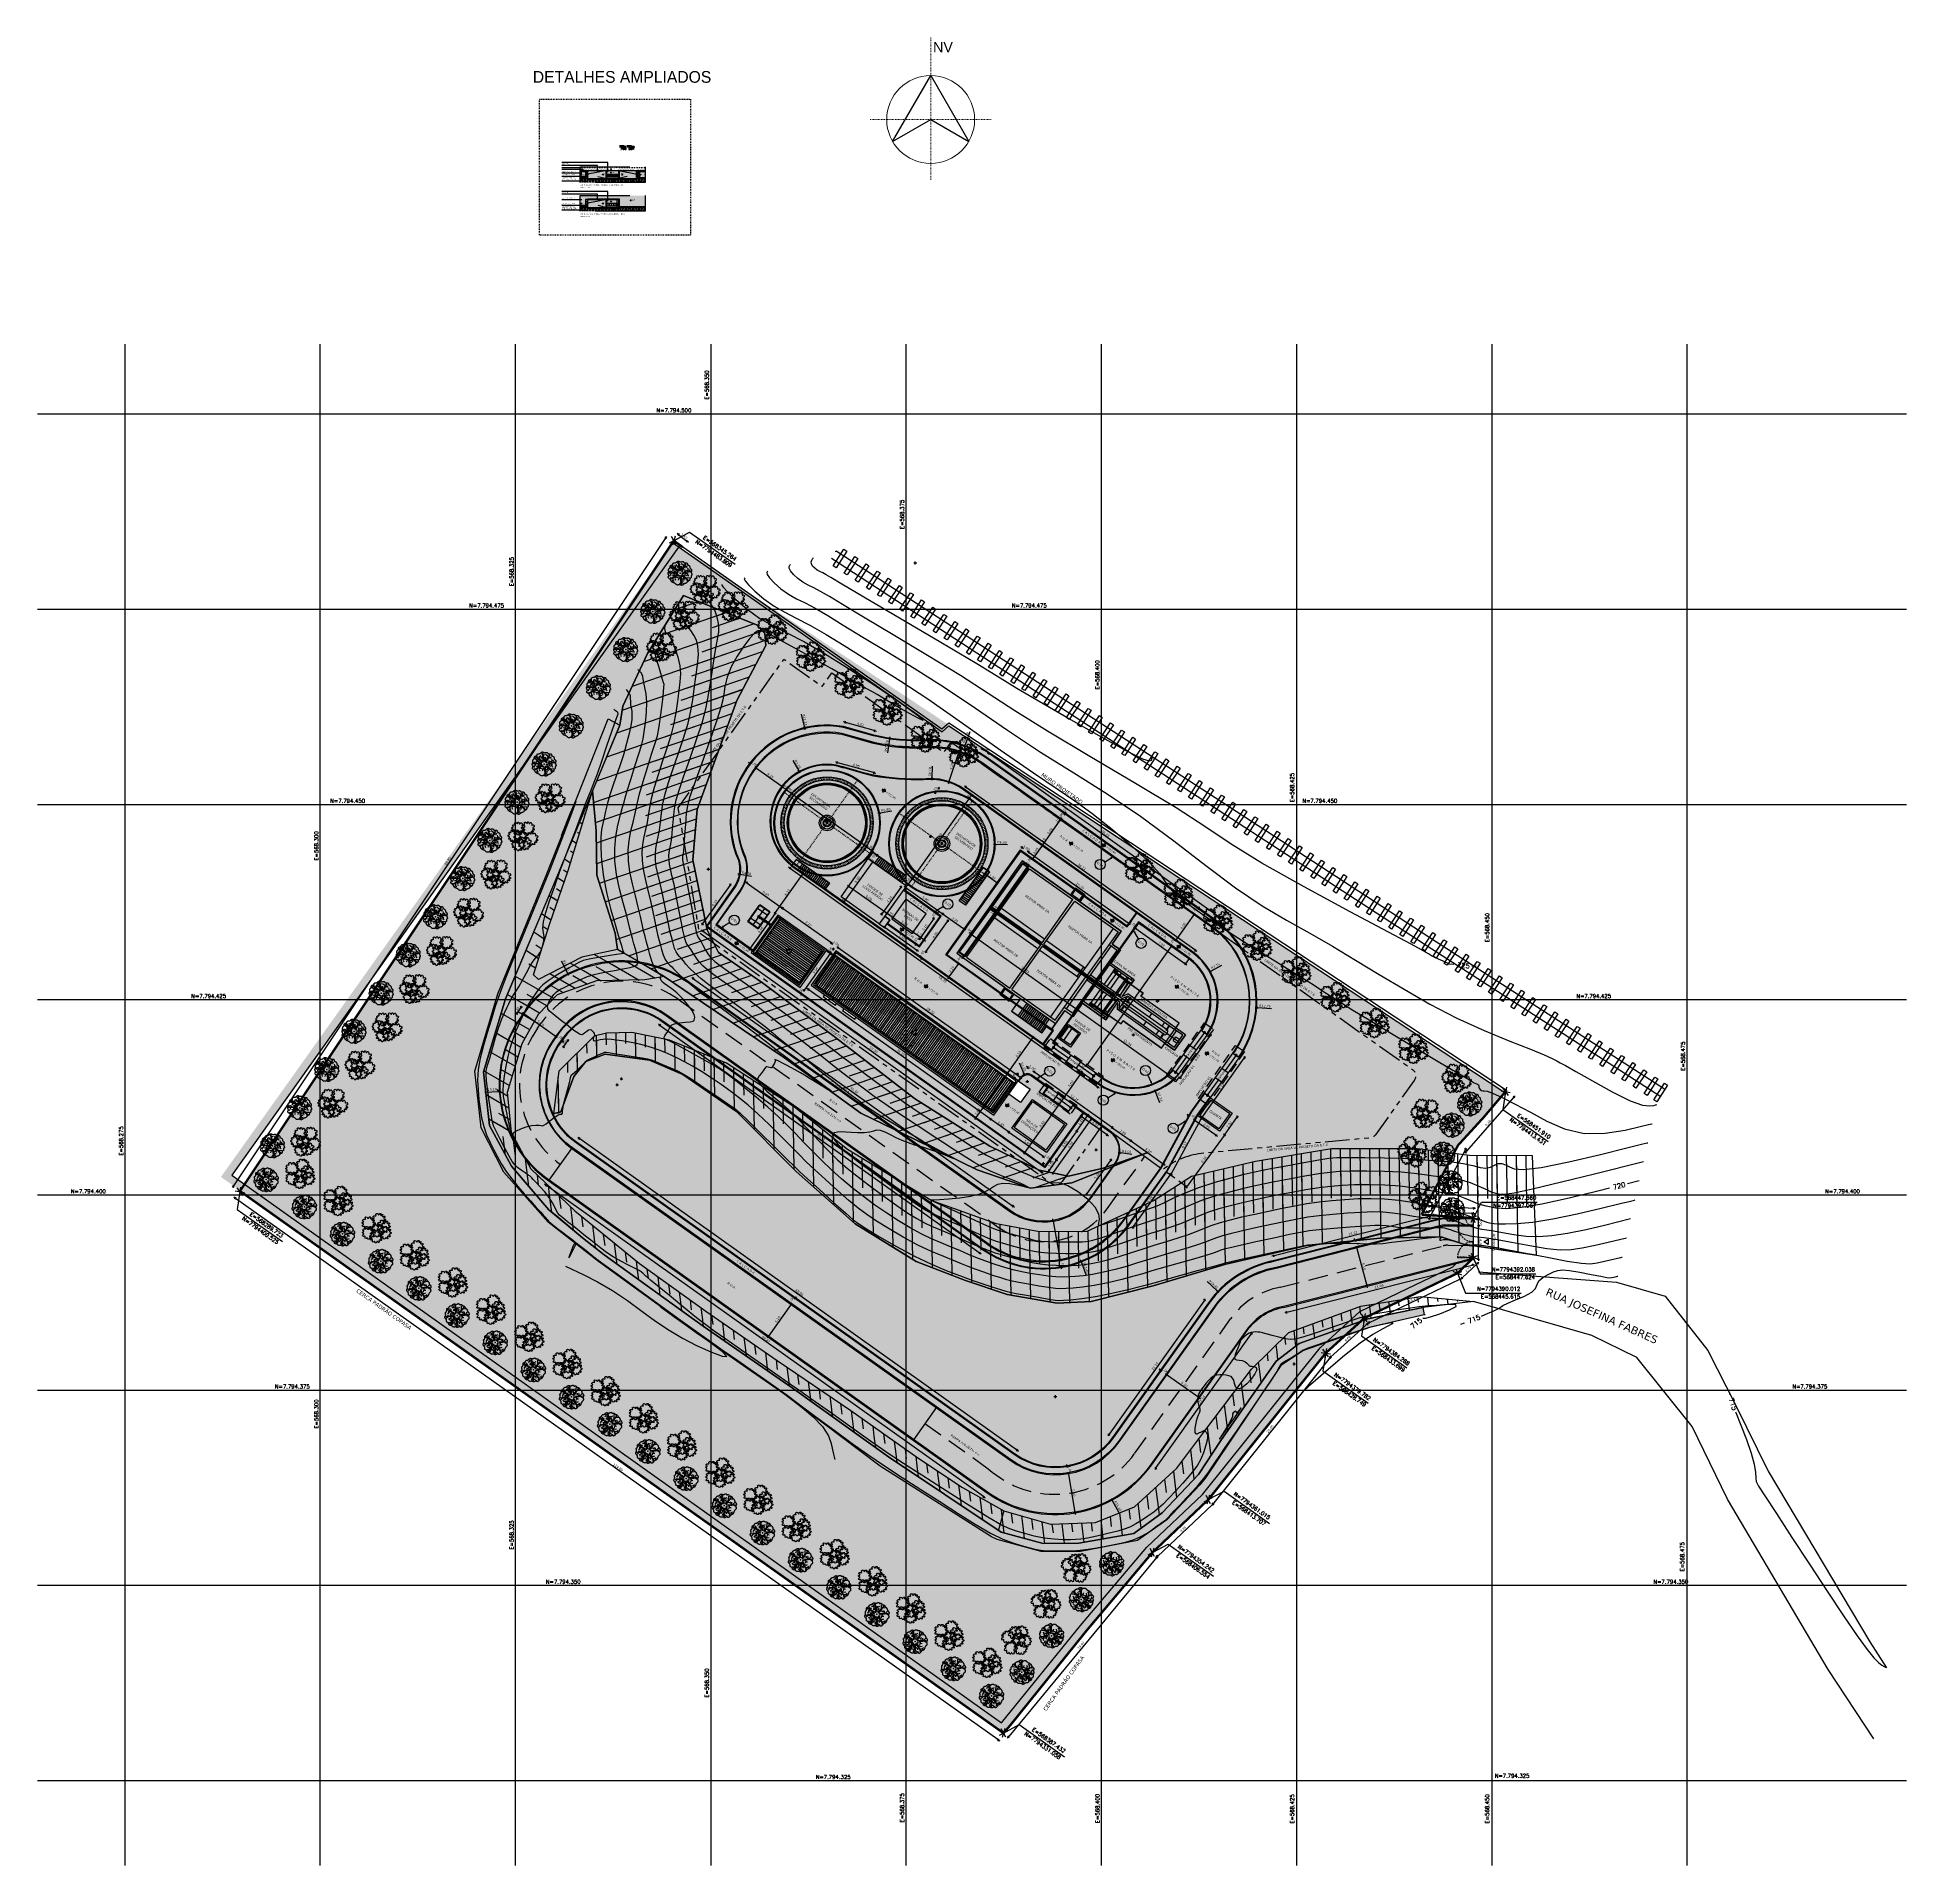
# Model space of a CAD drawing. Header units: feet. Extents: x 568264 to 568503, y 7794314 to 7794548.
import ezdxf
from ezdxf.enums import TextEntityAlignment as Align

# ---------------------------------------------------------------- set-up
doc = ezdxf.new("R2010")
doc.units = ezdxf.units.FT
doc.header["$MEASUREMENT"] = 0
for name, pattern in [('( Hidden )', [0.375, 0.25, -0.125]), ('CENTER', [2, 1.25, -0.25, 0.25, -0.25]), ('DASHDOT', [25.4, 12.7, -6.35, 0, -6.35]), ('HIDDEN', [0.375, 0.25, -0.125]), ('PHANTOM', [2.5, 1.25, -0.25, 0.25, -0.25, 0.25, -0.25]), ('PHANTOM2', [1.25, 0.625, -0.125, 0.125, -0.125, 0.125, -0.125])]:
    doc.linetypes.add(name, pattern=pattern)
for name, color, linetype in [('ARQ_LINHA MEDIA 2', 2, 'Continuous'), ('ARQ_TEXTO', 2, 'Continuous'), ('NUIT-AGE', 251, 'Continuous'), ('NUIT-CER', 1, 'Continuous'), ('NUIT-CTA', 8, 'Continuous'), ('NUIT-CVN TOPOGRAFIA', 8, 'Continuous'), ('NUIT-EQP', 251, 'Continuous'), ('NUIT-HTC', 1, 'Continuous'), ('NUIT-HTC BLOCO', 255, 'Continuous'), ('NUIT-LEG', 1, 'Continuous'), ('NUIT-LIM', 3, 'PHANTOM2'), ('NUIT-MALHA', 252, 'Continuous'), ('NUIT-POR', 1, 'Continuous'), ('NUIT-PRJ', 251, '( Hidden )'), ('NUIT-SEC', 2, 'DASHDOT'), ('NUIT-TAL', 251, 'Continuous'), ('NUIT-TXT', 1, 'Continuous'), ('NUIT-VEG', 251, 'Continuous'), ('NUIT-VIS', 8, 'Continuous')]:
    doc.layers.add(name, color=color, linetype=linetype)
doc.styles.add('ARIAL', font='arial.ttf')
doc.styles.add('malha', font='romans.shx')
doc.styles.add('NUIT', font='verdana.ttf')
doc.styles.add('ROMANS', font='romans', dxfattribs={"height": 0.2})
doc.styles.add('SIMPLEX', font='simplex', dxfattribs={"height": 0.2})
doc.linetypes.add('CERCA_DE_ARAME', pattern='A,0.15,-0.05,["X",Standard,S=0.05,R=0,X=-0.0175,Y=-0.025],-0.05', length=0.25)
doc.dimstyles.new('1_100', dxfattribs={"dimtxt": 0.175, "dimasz": 0.1, "dimexe": 1.25, "dimexo": 0.625, "dimgap": 0.05, "dimtad": 1, "dimzin": 4, "dimdsep": 46, "dimtxsty": 'ARIAL', "dimblk": 'COTA', "dimcen": 0, "dimse1": 1, "dimse2": 1, "dimclrd": 256, "dimclrt": 256, "dimadec": 0, "dimazin": 0, "dimtfac": 1, "dimtix": 1, "dimtmove": 0, "dimatfit": 3, "dimldrblk": 'COTA', "dimfxl": 1, "dimfxlon": 1, "dimtolj": 1, "dimlwd": -1, "dimarcsym": 0})
doc.dimstyles.new('50', dxfattribs={"dimtxt": 0.1, "dimasz": 0.05, "dimexe": 1.25, "dimexo": 0.625, "dimgap": 0.05, "dimtad": 1, "dimzin": 4, "dimdsep": 46, "dimtxsty": 'ARIAL', "dimblk": 'COTA', "dimcen": 0.05, "dimse1": 1, "dimse2": 1, "dimclrd": 256, "dimclrt": 256, "dimadec": 0, "dimazin": 0, "dimtfac": 1, "dimtix": 1, "dimtmove": 0, "dimatfit": 3, "dimldrblk": 'COTA', "dimfxl": 1, "dimfxlon": 1, "dimtolj": 1, "dimlwd": -1, "dimarcsym": 0})
doc.dimstyles.new('NUIT 1-200', dxfattribs={"dimtxt": 0.3, "dimasz": 0.1, "dimexe": 0.1, "dimexo": 0.15, "dimgap": 0.13, "dimtad": 1, "dimzin": 4, "dimdsep": 46, "dimtxsty": 'NUIT', "dimblk1": 'TIK', "dimblk2": 'TIK', "dimsah": 1, "dimcen": 0.18, "dimse1": 1, "dimse2": 1, "dimclrd": 256, "dimclre": 256, "dimclrt": 1, "dimaunit": 1, "dimadec": 0, "dimazin": 0, "dimtfac": 1, "dimtix": 1, "dimtofl": 0, "dimtmove": 2, "dimatfit": 3, "dimldrblk": 'DOT', "dimfxl": 1, "dimtolj": 1, "dimtzin": 0, "dimarcsym": 0})
doc.dimstyles.new('NUIT 1-50', dxfattribs={"dimtxt": 0.05, "dimasz": 0.01, "dimexe": 0.02, "dimexo": 0.02, "dimgap": 0.04, "dimtad": 1, "dimzin": 4, "dimdsep": 46, "dimtxsty": 'NUIT', "dimblk": 'ARCHTICK', "dimblk1": 'ARCHTICK', "dimblk2": 'ARCHTICK', "dimcen": 0.045, "dimse1": 1, "dimse2": 1, "dimclrd": 256, "dimclre": 253, "dimclrt": 1, "dimaunit": 1, "dimadec": 0, "dimazin": 0, "dimtfac": 1, "dimtix": 1, "dimtofl": 0, "dimtmove": 2, "dimatfit": 3, "dimldrblk": 'OPEN90', "dimfxl": 1, "dimtolj": 1, "dimtzin": 0, "dimlwe": 5, "dimarcsym": 0})

# ---------------------------------------------------------------- blocks, each defined once
blk = doc.blocks.new('EUCALIPTO')
for points, knots in [([(-1.527039995207451, 0.832352815568447, 259.3441556620255), (-1.509151265525725, 0.7131976305507124, 259.3441556620255), (-1.475132338446565, 0.4866006897762418, 259.3441556620255), (-1.749519232532475, 0.7879793508909643, 259.3441556620255), (-2.014119403681252, 0.4386019185185432, 259.3441556620255), (-1.584185984905343, 0.3468466944992542, 259.3441556620255), (-2.002705813513603, 0.2250942057929933, 259.3441556620255), (-1.959154628310352, -0.1000030995346606, 259.3441556620255), (-1.79303667829372, -0.002226679679006326, 259.3441556620255), (-1.679771893483121, -0.131583506707102, 259.3441556620255), (-1.890508071682416, -0.2115819451399147, 259.3441556620255), (-1.790916357340756, -0.3697630137205123, 259.3441556620255), (-1.692954125755932, -0.3252586090937257, 259.3441556620255), (-1.574427727737929, -0.2985230374149978, 259.3441556620255), (-1.556177580577787, -0.4562730115838349, 259.3441556620255), (-1.645561949862167, -0.5963621025905013, 259.3441556620255), (-1.382436821307055, -0.7161886394955217, 259.3441556620255), (-1.336204060574528, -0.4179250402376055, 259.3441556620255), (-1.15779409649549, -0.5735629423521458, 259.3441556620255), (-1.136438018758781, -0.7467401375994085, 259.3441556620255), (-0.9127190852770581, -0.6536663043312727, 259.3441556620255), (-0.9961792264133692, -0.4761578776873648, 259.3441556620255), (-0.8257448772899806, -0.5416226493194698, 259.3441556620255), (-0.7354936724179424, -0.6113902446813881, 259.3441556620255), (-0.6453854061895982, -0.5313028718344868, 259.3441556620255), (-0.5943321834318339, -0.4282127468846738, 259.3441556620255), (-0.6995686404407024, -0.3473039859905839, 259.3441556620255), (-0.5841814981424249, -0.2969777392223477, 259.3441556620255), (-0.5058686938136816, -0.2934589240700006, 259.3441556620255), (-0.35572260186309, -0.3170823897235095, 259.3441556620255), (-0.3853335900814273, -0.1273243509232998, 259.3441556620255), (-0.5927657118299976, -0.1564731954596937, 259.3441556620255), (-0.4848004276282154, 0.06076545929536224, 259.3441556620255), (-0.3754233831888996, 0.05507067618891598, 259.3441556620255), (-0.2723825659137219, 0.08204255793243648, 259.3441556620255), (-0.2974299162393436, 0.1815905248746276, 259.3441556620255), (-0.371773483522702, 0.2603100433014333, 259.3441556620255), (-0.4664817339740693, 0.161689742654562, 259.3441556620255), (-0.5343747672159225, 0.2903526083566248, 259.3441556620255), (-0.4573606141610071, 0.365464211627841, 259.3441556620255), (-0.4485280955443159, 0.4441598949953914, 259.3441556620255), (-0.3774165198556148, 0.5164475975558162, 259.3441556620255), (-0.458257555111777, 0.6850789298303426, 259.3441556620255), (-0.580902450706344, 0.5926282489672303, 259.3441556620255), (-0.6618393911747261, 0.5796484362334013, 259.3441556620255), (-0.734802074485924, 0.6095321563072502, 259.3441556620255), (-0.7099077295162715, 0.7181731582619248, 259.3441556620255), (-0.6774197661667131, 0.8351484429091214, 259.3441556620255), (-0.8628749669762328, 0.9603116053156555, 259.3441556620255), (-0.8641663955640979, 0.7721054987050593, 259.3441556620255), (-0.96899314931361, 0.7115295812487601, 259.3441556620255), (-1.086935644363984, 0.7388989649713038, 259.3441556620255), (-1.086101498454809, 0.8438649751245975, 259.3441556620255), (-1.098177048785146, 1.019654073286802, 259.3441556620255), (-1.244100939121563, 0.8679003770463167, 259.3441556620255), (-1.219557669234927, 0.7486949005164205, 259.3441556620255), (-1.331077198474668, 0.7491575109772384, 259.3441556620255), (-1.365519208041951, 0.8261510506272316, 259.3441556620255), (-1.331079963373486, 0.9798244095407427, 259.3441556620255), (-1.449542572244536, 0.8906742438673974, 259.3441556620255), (-1.527039995207451, 0.832352815568447, 259.3441556620255)], [0, 0, 0, 0, 0.3846242132402207, 0.7314383243362508, 1.160577731650926, 1.46399331985157, 1.942813673748935, 2.235140553188868, 2.471964771669134, 2.568587235724528, 2.896626208259335, 3.032360699010762, 3.245662588027055, 3.335475449316884, 3.551582232882113, 3.76145903190553, 4.052747633320141, 4.354518359010604, 4.632573136121191, 4.789045040040997, 5.091358169799443, 5.214944305715855, 5.463471574832443, 5.569405120589989, 5.760287102397213, 5.91675900548945, 6.062799078354426, 6.163227468820052, 6.365303082599068, 6.522473591238024, 6.71379895575543, 6.92978001392413, 7.186179508082355, 7.391048201373391, 7.472782965274049, 7.630072757126285, 7.757134014502821, 7.906919388370901, 8.067758266225868, 8.189255509345223, 8.385750077926136, 8.41751394888013, 8.662877925955282, 8.88992161098367, 8.990960747510776, 9.056433393770938, 9.225334266959303, 9.406491444177783, 9.646816318647943, 9.837781828243925, 10.03863724276456, 10.15956258569478, 10.32957695922223, 10.4995911553878, 10.77005068561462, 10.86269316176254, 11.00906922349639, 11.09462203149565, 11.25231420773776, 11.55063429198864, 11.55063429198864, 11.55063429198864, 11.55063429198864]), ([(-0.680679543246515, 1.980786385759711, 259.3441556620255), (-0.6627908145426772, 1.861631198134273, 259.3441556620255), (-0.6287718918640166, 1.635034260619432, 259.3441556620255), (-0.9031587813864461, 1.936412917170673, 259.3441556620255), (-1.167758946423419, 1.587035488057881, 259.3441556620255), (-0.7378255391377024, 1.495280261430889, 259.3441556620255), (-1.156345365138259, 1.373527773376554, 259.3441556620255), (-1.112794178794138, 1.048430468700826, 259.3441556620255), (-0.9466762312222272, 1.146206887252629, 259.3441556620255), (-0.8334114389144816, 1.016850064136088, 259.3441556620255), (-1.044147623470053, 0.9368516230955719, 259.3441556620255), (-0.9445559076615608, 0.7786705538630485, 259.3441556620255), (-0.8465936778695322, 0.82317496240139, 259.3441556620255), (-0.7280672791996039, 0.8499105282127857, 259.3441556620255), (-0.7098171218531206, 0.6921605566516518, 259.3441556620255), (-0.7992015005089342, 0.5520714676007628, 259.3441556620255), (-0.5360763701610267, 0.4322449261322617, 259.3441556620255), (-0.489843613828998, 0.7305085293017328, 259.3441556620255), (-0.3114336468977854, 0.5748706245794892, 259.3441556620255), (-0.2900775705464184, 0.4016934306360781, 259.3441556620255), (-0.06635863299015908, 0.4947672639042139, 259.3441556620255), (-0.1498187741264701, 0.6722756898961961, 259.3441556620255), (0.02061557589331642, 0.6068109208717942, 259.3441556620255), (0.1108667798689567, 0.5370433229021727, 259.3441556620255), (0.2009750430821441, 0.6171306977048516, 259.3441556620255), (0.2520282634766772, 0.7202208213508128, 259.3441556620255), (0.1467918080976233, 0.8011295796371996, 259.3441556620255), (0.2621789501514286, 0.8514558290131389, 259.3441556620255), (0.3404917558655142, 0.8549746435135603, 259.3441556620255), (0.4906378531944938, 0.8313511772081255, 259.3441556620255), (0.4610268608201294, 1.021109216660261, 259.3441556620255), (0.25359474029392, 0.9919603734277189, 259.3441556620255), (0.3615600219694897, 1.209199026226997, 259.3441556620255), (0.4709370648604817, 1.20350424638018, 259.3441556620255), (0.5739778836024925, 1.230476126819849, 259.3441556620255), (0.5489305334398522, 1.330024092458188, 259.3441556620255), (0.4745869645266793, 1.408743612840772, 259.3441556620255), (0.3798787142382934, 1.310123310890049, 259.3441556620255), (0.311985685233958, 1.438786174636334, 259.3441556620255), (0.388999832747504, 1.513897779863328, 259.3441556620255), (0.3978323510382324, 1.592593465838581, 259.3441556620255), (0.4689439337351359, 1.664881165791303, 259.3441556620255), (0.3881028916337527, 1.833512499369681, 259.3441556620255), (0.2654579975060187, 1.741061817854643, 259.3441556620255), (0.1845210596453399, 1.728082005120814, 259.3441556620255), (0.1115583753562532, 1.757965722586959, 259.3441556620255), (0.136452717310749, 1.866606727801263, 259.3441556620255), (0.1689406874240376, 1.983582011144608, 259.3441556620255), (-0.01651451892685145, 2.108745174854994, 259.3441556620255), (-0.01780594735173508, 1.920539067592472, 259.3441556620255), (-0.1226327021606266, 1.859963148180395, 259.3441556620255), (-0.2405751946847886, 1.887332532554865, 259.3441556620255), (-0.2397410517092794, 1.992298544663936, 259.3441556620255), (-0.2518165939720348, 2.168087641522289, 259.3441556620255), (-0.3977404965320602, 2.016333948541432, 259.3441556620255), (-0.3731972142588347, 1.897128467448056, 259.3441556620255), (-0.4847167461877689, 1.897591079212725, 259.3441556620255), (-0.5191587555920705, 1.974584616906941, 259.3441556620255), (-0.4847195176058449, 2.128257976472378, 259.3441556620255), (-0.6031821224023588, 2.039107810147107, 259.3441556620255), (-0.680679543246515, 1.980786385759711, 259.3441556620255)], [0, 0, 0, 0, 0.3846242142188419, 0.7314383253148719, 1.160577727007596, 1.463993308785905, 1.94281366268327, 2.235140542123204, 2.471964760487579, 2.568587226977701, 2.896626202022484, 3.032360692773911, 3.245662581790204, 3.335475443080033, 3.551582227951527, 3.761459028095837, 4.052747626123288, 4.354518352472548, 4.63257312966774, 4.789045033587546, 5.09135816723678, 5.214944303153191, 5.46347157613493, 5.569405118438043, 5.760287096547994, 5.916758999598468, 6.062799072418698, 6.163227462884324, 6.36530307666334, 6.522473593567783, 6.713798958331099, 6.92978001639693, 7.186179508480587, 7.391048202039677, 7.472782965684294, 7.63007275753653, 7.757134014913066, 7.906919388894576, 8.067758264994382, 8.189255505790241, 8.385750074371154, 8.41751394902862, 8.66287792639072, 8.889921607159465, 8.990960747877523, 9.056433394237489, 9.225334267425854, 9.40649144516376, 9.646816322869633, 9.837781832465614, 10.03863724750711, 10.15956259067538, 10.32957696420283, 10.49959116073809, 10.77005069471521, 10.86269316885982, 11.00906923465619, 11.09462204270127, 11.25231421865331, 11.55063429501846, 11.55063429501846, 11.55063429501846, 11.55063429501846]), ([(-0.03772107462864369, 0.7279580547474325, 259.3441556620255), (-0.0198323473916389, 0.608802868425846, 259.3441556620255), (0.01418657545000315, 0.3822059296071529, 259.3441556620255), (-0.2602003156207502, 0.6835845887660981, 259.3441556620255), (-0.5248004779685288, 0.3342071583494544, 259.3441556620255), (-0.09486707043834029, 0.2424519304186106, 259.3441556620255), (-0.5133868966833688, 0.1206994436681271, 259.3441556620255), (-0.4698357116430998, -0.204397861007601, 259.3441556620255), (-0.3037177640711889, -0.1066214424557984, 259.3441556620255), (-0.1904529716004617, -0.2359782668761909, 259.3441556620255), (-0.4011891564005055, -0.3159767053090036, 259.3441556620255), (-0.301597440673504, -0.474157774541527, 259.3441556620255), (-0.2036352107184939, -0.4296533679589629, 259.3441556620255), (-0.08510881204856559, -0.4029178014956414, 259.3441556620255), (-0.06685865616891531, -0.5606677717529236, 259.3441556620255), (-0.1562430335208773, -0.7007568614557385, 259.3441556620255), (0.1068820971529931, -0.8205834048800169, 259.3441556620255), (0.1531148533220403, -0.5223198010586201, 259.3441556620255), (0.3315248188679106, -0.6779577038250864, 259.3441556620255), (0.352880896278657, -0.8511348964646457, 259.3441556620255), (0.5765998328570275, -0.7580610664561391, 259.3441556620255), (0.4931396943284198, -0.5805526391603053, 259.3441556620255), (0.6635740427183918, -0.6460174062289297, 259.3441556620255), (0.753825247019995, -0.7157850074581802, 259.3441556620255), (0.8439335117815062, -0.6356976333074271, 259.3441556620255), (0.8949867332354187, -0.5326075077056884, 259.3441556620255), (0.7897502765525132, -0.4516987500712276, 259.3441556620255), (0.9051374187692999, -0.4013725019991398, 259.3441556620255), (0.9834502230165525, -0.3978536861948668, 259.3441556620255), (1.133596321975347, -0.4214771551080048, 259.3441556620255), (1.103985328052659, -0.2317191137000918, 259.3441556620255), (0.8965532089117914, -0.2608679575845599, 259.3441556620255), (1.004518489202019, -0.04362930348142979, 259.3441556620255), (1.113895533478353, -0.04932408463209866, 259.3441556620255), (1.216936350916512, -0.02235220484435557, 259.3441556620255), (1.191889000590891, 0.07719576274976135, 259.3441556620255), (1.11754543192219, 0.1559152818284929, 259.3441556620255), (1.022837182856165, 0.05729497987776996, 259.3441556620255), (0.9549441522220149, 0.1859578462317586, 259.3441556620255), (1.031958299817052, 0.2610694514587522, 259.3441556620255), (1.040790818189271, 0.3397651361301541, 259.3441556620255), (1.111902402515989, 0.4120528334751725, 259.3441556620255), (1.031061360333115, 0.580684168357402, 259.3441556620255), (0.9084164648200385, 0.4882334868423641, 259.3441556620255), (0.8274795254925266, 0.4752536754123867, 259.3441556620255), (0.75451684234431, 0.5051373935304582, 259.3441556620255), (0.7794111844617873, 0.6137783980928362, 259.3441556620255), (0.8118991545750759, 0.7307536807842552, 259.3441556620255), (0.6264439483871683, 0.8559168438427149, 259.3441556620255), (0.6251525212661363, 0.6677107365801931, 259.3441556620255), (0.5203257664572447, 0.6071348178200424, 259.3441556620255), (0.4023832723032683, 0.6345042034983635, 259.3441556620255), (0.4032174169085919, 0.7394702136516571, 259.3441556620255), (0.3911418732604943, 0.915259311813861, 259.3441556620255), (0.2452179707819596, 0.7635056175291537, 259.3441556620255), (0.2697612543590366, 0.644300136435777, 259.3441556620255), (0.1582417196594179, 0.6447627488523722, 259.3441556620255), (0.123799712699838, 0.7217562885023654, 259.3441556620255), (0.1582389508490451, 0.8754296467639506, 259.3441556620255), (0.0397763462155126, 0.7862794791348278, 259.3441556620255), (-0.03772107462864369, 0.7279580547474325, 259.3441556620255)], [0, 0, 0, 0, 0.3846242142188419, 0.7314383253148719, 1.160577727007596, 1.463993309372166, 1.942813662679511, 2.235140542119445, 2.47196476048382, 2.568587226973943, 2.89662620128509, 3.032360692884471, 3.245662581900764, 3.335475443190593, 3.551582228062086, 3.761459028206397, 4.052747626233847, 4.354518353241906, 4.632573131076824, 4.789045034127298, 5.091358167776532, 5.214944302761621, 5.463471575448649, 5.569405118245642, 5.760287096355593, 5.916759000275398, 6.062799072235849, 6.163227462284734, 6.36530307606375, 6.522473592968193, 6.713798958661227, 6.929780016727059, 7.186179508810715, 7.391048202216581, 7.472782966117238, 7.630072757969474, 7.75713401534601, 7.906919389327521, 8.067758265427326, 8.189255506223185, 8.38575007486396, 8.417513948780362, 8.662877927006043, 8.889921607889914, 8.990960748607971, 9.056433394967938, 9.225334268156303, 9.406491444970067, 9.64681632324195, 9.837781832837932, 10.03863724787943, 10.1595625910477, 10.32957696457514, 10.49959116018725, 10.77005069354536, 10.86269316859352, 11.00906923446137, 11.09462204246063, 11.25231421840439, 11.55063429476953, 11.55063429476953, 11.55063429476953, 11.55063429476953]), ([(0.2601203805883415, 0.01870261328294875, 259.3441556620255), (0.2780091090477071, -0.100452571734786, 259.3441556620255), (0.3120280347415246, -0.3270495131611824, 259.3441556620255), (0.03764114073710516, -0.02567085139453409, 259.3441556620255), (-0.2269590238109231, -0.3750482850708067, 259.3441556620255), (0.2029743833118118, -0.4668035103939474, 259.3441556620255), (-0.2155454347841441, -0.5885559984482824, 259.3441556620255), (-0.1719942549592815, -0.9136533037759362, 259.3441556620255), (-0.005876302660908547, -0.8158768806606531, 259.3441556620255), (0.1073884837795049, -0.9452337102964521, 259.3441556620255), (-0.103347705991473, -1.025232150685042, 259.3441556620255), (-0.003755979263223705, -1.183413212746382, 259.3441556620255), (0.09420624857302755, -1.138908810075372, 259.3441556620255), (0.2127326495246962, -1.112173241004348, 259.3441556620255), (0.230982797825709, -1.269923213869333, 259.3441556620255), (0.1415984274004586, -1.410012306179851, 259.3441556620255), (0.4047235574224032, -1.529838844388723, 259.3441556620255), (0.4509563152212649, -1.23157524317503, 259.3441556620255), (0.6293662806041538, -1.387213144637644, 259.3441556620255), (0.6507223583408631, -1.560390339884907, 259.3441556620255), (0.8744412919855676, -1.467316507268697, 259.3441556620255), (0.7909811521531082, -1.289808080624789, 259.3441556620255), (0.9614154998096637, -1.355272851604968, 259.3441556620255), (1.051666704844683, -1.425040448270738, 259.3441556620255), (1.141774975066073, -1.344953076075762, 259.3441556620255), (1.192828184785321, -1.241862951777875, 259.3441556620255), (1.087591739755589, -1.160954192187637, 259.3441556620255), (1.202978874964174, -1.11062794085592, 259.3441556620255), (1.281291680922732, -1.107109127659351, 259.3441556620255), (1.431437775399536, -1.13073259331286, 259.3441556620255), (1.401826783269644, -0.9409745551645754, 259.3441556620255), (1.194394666410517, -0.9701233964413405, 259.3441556620255), (1.30235994849354, -0.7528847462497652, 259.3441556620255), (1.411736992688384, -0.7585795260965824, 259.3441556620255), (1.514777811348904, -0.7316076456569134, 259.3441556620255), (1.489730461023282, -0.6320596787147224, 259.3441556620255), (1.415386892354582, -0.553340158984065, 259.3441556620255), (1.320678643125575, -0.6519604596309363, 259.3441556620255), (1.252785610128194, -0.523297595232725, 259.3441556620255), (1.3297997632646, -0.4481859932653605, 259.3441556620255), (1.33863227609545, -0.3694903053343296, 259.3441556620255), (1.409743861644529, -0.2972026079893112, 259.3441556620255), (1.3289028155501, -0.1285712737590074, 259.3441556620255), (1.20625792297069, -0.2210219572298228, 259.3441556620255), (1.125320983561687, -0.2340017673559486, 259.3441556620255), (1.052358297968749, -0.2041180505417287, 259.3441556620255), (1.077252648724243, -0.09547704206779598, 259.3441556620255), (1.109740604658146, 0.02149823866784574, 259.3441556620255), (0.9242854101234115, 0.1466614030301571, 259.3441556620255), (0.9229939749347976, -0.04154470292851327, 259.3441556620255), (0.8181672255857847, -0.1021206236444414, 259.3441556620255), (0.7002247303724288, -0.07475123861804603, 259.3441556620255), (0.7010588799486868, 0.03021477283909918, 259.3441556620255), (0.6889833273366093, 0.2060038683936, 259.3441556620255), (0.5430594378150999, 0.0542501760646701, 259.3441556620255), (0.5676027081906795, -0.06495530437678097, 259.3441556620255), (0.4560831776470877, -0.06449269391596316, 259.3441556620255), (0.421641166775953, 0.01250084573403002, 259.3441556620255), (0.4560804149485193, 0.1661742079071701, 259.3441556620255), (0.3376178050180897, 0.07702404027804734, 259.3441556620255), (0.2601203805883415, 0.01870261328294875, 259.3441556620255)], [0, 0, 0, 0, 0.3846242137295313, 0.7314383247238145, 1.160577730632522, 1.463993311824571, 1.942813658736751, 2.235140538015739, 2.471964760668048, 2.568587225481483, 2.896626203107954, 3.032360696477747, 3.245662577112137, 3.335475446667454, 3.551582230250825, 3.761459029274242, 4.052747631016716, 4.354518357365976, 4.632573134476564, 4.789045038396369, 5.091358168154816, 5.214944304071228, 5.463471573187816, 5.569405118945362, 5.760287100855288, 5.916759000898839, 6.062799070497358, 6.163227453467068, 6.365303071437036, 6.522473584150528, 6.713798948913843, 6.929780003379254, 7.18617949551898, 7.391048188810016, 7.472782956740134, 7.63007274859237, 7.757134005968906, 7.906919379836986, 8.067758257691953, 8.189255500811308, 8.385750066438462, 8.417513940354864, 8.662877920626615, 8.889921597642468, 8.990960738360526, 9.05643338917254, 9.225334262918022, 9.406491439617078, 9.646816310759075, 9.837781824242391, 10.03863723553596, 10.15956257870423, 10.32957695167817, 10.49959114784374, 10.77005067868957, 10.86269315396215, 11.00906921975852, 11.09462202694749, 11.25231420441691, 11.55063428866779, 11.55063428866779, 11.55063428866779, 11.55063428866779]), ([(0.2875195953762159, 1.629879063460976, 259.3441556620255), (0.3054083266877569, 1.510723876487464, 259.3441556620255), (0.3394272523000836, 1.284126937016845, 259.3441556620255), (0.06504035699181258, 1.585505598131567, 259.3441556620255), (-0.1995598101639189, 1.236128164455294, 259.3441556620255), (0.2303736021742225, 1.14437293978408, 259.3441556620255), (-0.1881462198332883, 1.022620451077819, 259.3441556620255), (-0.1445950387045741, 0.6975231457501649, 259.3441556620255), (0.02152291245292872, 0.7952995675615966, 259.3441556620255), (0.1347876988933422, 0.6659427379257976, 259.3441556620255), (-0.07594849120359867, 0.5859443001449107, 259.3441556620255), (0.02364323715446517, 0.427763235475868, 259.3441556620255), (0.1216054635238834, 0.4722676394507289, 259.3441556620255), (0.240131864475552, 0.4990032085217535, 259.3441556620255), (0.2583820127765648, 0.3412532356567681, 259.3441556620255), (0.1689976407214999, 0.2011641459539533, 259.3441556620255), (0.4321227725362405, 0.08133760383352638, 259.3441556620255), (0.4783555303351022, 0.37960120504722, 259.3441556620255), (0.6567654955550096, 0.2239633042365313, 259.3441556620255), (0.6781215732917188, 0.05078610964119436, 259.3441556620255), (0.9018405069364234, 0.1438599416054785, 259.3441556620255), (0.8183803672669455, 0.3213683669455349, 259.3441556620255), (0.9888147147605195, 0.255903597921133, 259.3441556620255), (1.079065919632558, 0.186136001907289, 259.3441556620255), (1.169174188713078, 0.266223372798413, 259.3441556620255), (1.220227399573196, 0.3693134990520775, 259.3441556620255), (1.114990954543464, 0.4502222586423159, 259.3441556620255), (1.230378091544844, 0.5005485060624778, 259.3441556620255), (1.308690897340421, 0.5040673205628992, 259.3441556620255), (1.458836990513373, 0.4804438549093902, 259.3441556620255), (1.429226001969073, 0.6702018963173031, 259.3441556620255), (1.221793880464975, 0.6410530504770577, 259.3441556620255), (1.329759164911229, 0.8582917026244103, 259.3441556620255), (1.439136208861601, 0.852596923429519, 259.3441556620255), (1.542177026462741, 0.8795688025653361, 259.3441556620255), (1.517129675974138, 0.9791167708113788, 259.3441556620255), (1.44278610877227, 1.057836289238185, 259.3441556620255), (1.348077858076431, 0.959215989243239, 259.3441556620255), (1.28018482507905, 1.087878854293376, 259.3441556620255), (1.35719897642266, 1.162990460172295, 259.3441556620255), (1.366031495202333, 1.241686142235994, 259.3441556620255), (1.438509597419761, 1.315144093334675, 259.3441556620255), (1.357668559718877, 1.483775423653424, 259.3441556620255), (1.233657137595583, 1.390154494252056, 259.3441556620255), (1.152720199897885, 1.377174680866301, 259.3441556620255), (1.079757515201345, 1.407058401592076, 259.3441556620255), (1.104651862534229, 1.515699405502528, 259.3441556620255), (1.138506350293756, 1.633844934776425, 259.3441556620255), (0.9516846250742673, 1.757837852556258, 259.3441556620255), (0.9503931897226721, 1.569631747901439, 259.3441556620255), (0.845566440373659, 1.509055827185511, 259.3441556620255), (0.7276239453232847, 1.536425210256129, 259.3441556620255), (0.7284580948995426, 1.6413912223652, 259.3441556620255), (0.7163825421244837, 1.817180319223553, 259.3441556620255), (0.5704586515435949, 1.665426625590771, 259.3441556620255), (0.5950019229785538, 1.546221146453172, 259.3441556620255), (0.4834823925979435, 1.546683755610138, 259.3441556620255), (0.4490403856383636, 1.623677295260131, 259.3441556620255), (0.4834796272101812, 1.777350658085197, 259.3441556620255), (0.3650170186650939, 1.688200489804148, 259.3441556620255), (0.2875195953762159, 1.629879063460976, 259.3441556620255)], [0, 0, 0, 0, 0.3846242132402207, 0.7314383278973862, 1.160577733806094, 1.463993318254537, 1.942813668409336, 2.235140547688324, 2.471964770340633, 2.568587235154069, 2.89662621278054, 3.032360706150333, 3.245662590859259, 3.335475456340039, 3.551582239923411, 3.761459038946827, 4.052747640689302, 4.354518366379764, 4.632573143490352, 4.789045046540826, 5.091358176407351, 5.21494431139244, 5.463471580103883, 5.569405125861429, 5.760287107771355, 5.916759006945576, 6.062799077403874, 6.163227463704801, 6.365303077483817, 6.522473590197309, 6.713798954714715, 6.929780012883415, 7.186179507857826, 7.391048197015021, 7.472782964689098, 7.630072757472656, 7.757134014849193, 7.906919388717273, 8.06775826657224, 8.189255509691595, 8.385750077473743, 8.417513948427736, 8.662877927548958, 8.88992160870933, 8.990960749427387, 9.05643339664639, 9.225334269184051, 9.406491446402532, 9.6468163214387, 9.83778183492202, 10.03863724246766, 10.1595625895267, 10.32957696157748, 10.49959115866622, 10.77005068951204, 10.86269316568818, 11.00906922735055, 11.09462203620593, 11.252314213377, 11.55063429762788, 11.55063429762788, 11.55063429762788, 11.55063429762788]), ([(0.8618258462054654, 1.045513280015439, 259.3441556620255), (0.8797145748278126, 0.9263580936938525, 259.3441556620255), (0.9137334975879638, 0.6997611548751592, 259.3441556620255), (0.6393466078210621, 1.001139814034104, 259.3441556620255), (0.3747464416432194, 0.6517623829655348, 259.3441556620255), (0.8046798487659543, 0.56000715829432, 259.3441556620255), (0.386160026921425, 0.4382546676322818, 259.3441556620255), (0.4297112117987126, 0.1131573642604053, 259.3441556620255), (0.5958291607559658, 0.2109337828122079, 259.3441556620255), (0.7090939531452022, 0.08157695839181543, 259.3441556620255), (0.4983577618259005, 0.001578519307076948, 259.3441556620255), (0.5979494839906692, -0.1566025479696691, 259.3441556620255), (0.6959117128862998, -0.1120981433428824, 259.3441556620255), (0.8144381125341169, -0.08536257427185773, 259.3441556620255), (0.832688264909666, -0.243112547788769, 259.3441556620255), (0.7433038939954713, -0.3832016361877322, 259.3441556620255), (1.006429017824121, -0.5030281783081592, 259.3441556620255), (1.052661779208574, -0.2047645738348364, 259.3441556620255), (1.231071739865001, -0.3604024798609316, 259.3441556620255), (1.252427822654135, -0.533579673152417, 259.3441556620255), (1.476146757765673, -0.4405058418400585, 259.3441556620255), (1.392686617933214, -0.2629974151961505, 259.3441556620255), (1.563120966567658, -0.3284621835686266, 259.3441556620255), (1.653372168994974, -0.3982297808863222, 259.3441556620255), (1.74348043652717, -0.318142407387495, 259.3441556620255), (1.794533651543315, -0.2150522830896079, 259.3441556620255), (1.689297202602029, -0.1341435241512954, 259.3441556620255), (1.804684342048131, -0.08381727542728185, 259.3441556620255), (1.882997146702837, -0.08029846223071216, 259.3441556620255), (2.03314324101666, -0.1039219259284437, 259.3441556620255), (2.003532249049749, 0.08583611026406289, 259.3441556620255), (1.796100133494474, 0.05668726963922383, 259.3441556620255), (1.904065411014017, 0.2739259243942797, 259.3441556620255), (2.013442455860786, 0.2682311393320561, 259.3441556620255), (2.116483272891492, 0.2952030223794281, 259.3441556620255), (2.091435921669472, 0.3947509867139161, 259.3441556620255), (2.017092356667854, 0.473470507748425, 259.3441556620255), (1.922384106379468, 0.3748502051457763, 259.3441556620255), (1.854491077212151, 0.503513070847839, 259.3441556620255), (1.93150522619253, 0.5786246747709811, 259.3441556620255), (1.940337736008223, 0.6573203646577894, 259.3441556620255), (2.012815855501685, 0.7307783040218054, 259.3441556620255), (1.931974805088248, 0.8994096415117383, 259.3441556620255), (1.807963388424832, 0.8057887108065187, 259.3441556620255), (1.727026450319681, 0.7928089006803929, 259.3441556620255), (1.654063763422891, 0.822692617494613, 259.3441556620255), (1.67895810904447, 0.9313336253166198, 259.3441556620255), (1.712812598189339, 1.049479153286666, 259.3441556620255), (1.525990873214323, 1.173472069110721, 259.3441556620255), (1.524699440551922, 0.9852659638039767, 259.3441556620255), (1.419872688758187, 0.924690041784197, 259.3441556620255), (1.30193019566359, 0.9520594307221473, 259.3441556620255), (1.302764340350404, 1.057025438919663, 259.3441556620255), (1.290688796865288, 1.232814535778016, 259.3441556620255), (1.144764896668494, 1.081060844752938, 259.3441556620255), (1.169308173807803, 0.9618553623557091, 259.3441556620255), (1.057788642041851, 0.9623179728165268, 259.3441556620255), (1.023346632230096, 1.039311513770372, 259.3441556620255), (1.057785876735579, 1.192984873987734, 259.3441556620255), (0.9393232680275104, 1.103834707010537, 259.3441556620255), (0.8618258462054654, 1.045513280015439, 259.3441556620255)], [0, 0, 0, 0, 0.3846242142188419, 0.7314383216519896, 1.160577726877989, 1.463993308070037, 1.942813658724783, 2.235140538164717, 2.471964756440725, 2.568587223688889, 2.89662620131536, 3.032360692951994, 3.245662577777336, 3.335475443258116, 3.551582228396421, 3.761459027419837, 4.052747621732264, 4.354518351702631, 4.632573126491765, 4.789045031045701, 5.091358164694935, 5.214944298748701, 5.463471567165434, 5.569405113515558, 5.760287091625509, 5.916758994041853, 6.062799064391449, 6.163227451109116, 6.365303069079084, 6.522473581792576, 6.713798945626174, 6.929780000424731, 7.186179490489889, 7.391048188182821, 7.472782947797977, 7.630072740581536, 7.757133994336958, 7.906919368318468, 8.067758244418272, 8.189255485214131, 8.385750051699913, 8.417513928578723, 8.662877908850474, 8.889921585866327, 8.990960726584385, 9.056433377496203, 9.225334250033864, 9.406491426328202, 9.646816301271922, 9.837781812017054, 10.03863722747531, 10.1595625667528, 10.32957694028024, 10.49959113589235, 10.77005066925047, 10.86269314531439, 11.00906921111076, 11.09462201996614, 11.25231419713721, 11.55063427776089, 11.55063427776089, 11.55063427776089, 11.55063427776089]), ([(-0.7830042449641041, -0.1527583664283156, 259.3441556620255), (-0.765115516341757, -0.271913552749902, 259.3441556620255), (-0.7310965921147726, -0.4985104928724467, 259.3441556620255), (-1.005483481881674, -0.1971318337135017, 259.3441556620255), (-1.2700836517266, -0.5465092660859228, 259.3441556620255), (-0.8401502397959121, -0.6382644881494344, 259.3441556620255), (-1.258670062781311, -0.7600169801153243, 259.3441556620255), (-1.215118877741042, -1.085114284791052, 259.3441556620255), (-1.049000929109752, -0.9873378629796208, 259.3441556620255), (-0.9357361415284685, -1.116694691311568, 259.3441556620255), (-1.146472325432114, -1.196693126484752, 259.3441556620255), (-1.046880608156789, -1.354874197021127, 259.3441556620255), (-0.9489183781202882, -1.310369791090488, 259.3441556620255), (-0.8303919771686196, -1.283634222019464, 259.3441556620255), (-0.8121418288676068, -1.441384194884449, 259.3441556620255), (-0.9015262034488841, -1.58147328523919, 259.3441556620255), (-0.6384010720415972, -1.701299824751914, 259.3441556620255), (-0.5921683101681993, -1.403036224190146, 259.3441556620255), (-0.4137583508971147, -1.558674128912389, 259.3441556620255), (-0.3924022644408979, -1.731851320900023, 259.3441556620255), (-0.1686833319370635, -1.638777489587665, 259.3441556620255), (-0.2521434719325044, -1.461269061639905, 259.3441556620255), (-0.08170912443893029, -1.526733831316233, 259.3441556620255), (0.008542078232858331, -1.59650142993778, 259.3441556620255), (0.0986503456835635, -1.516414056438953, 259.3441556620255), (0.1497035618405789, -1.413323930837214, 259.3441556620255), (0.04446711159544066, -1.332415171898901, 259.3441556620255), (0.1598542510415427, -1.282088923174888, 259.3441556620255), (0.238167055696249, -1.278570109978318, 259.3441556620255), (0.3883131487877108, -1.302193574327976, 259.3441556620255), (0.3587021604878827, -1.112435535527766, 259.3441556620255), (0.1512700401246548, -1.14158438006416, 259.3441556620255), (0.259235321637243, -0.9243457259610295, 259.3441556620255), (0.3686123643652536, -0.930040504503995, 259.3441556620255), (0.4716531833517364, -0.9030686266720294, 259.3441556620255), (0.4466058318037539, -0.8035206597298383, 259.3441556620255), (0.3722622669651173, -0.7248011399991809, 259.3441556620255), (0.2775540168397128, -0.8234214432537554, 259.3441556620255), (0.2096609875094146, -0.6947585768997668, 259.3441556620255), (0.2866751348599791, -0.6196469703689218, 259.3441556620255), (0.2955076523358002, -0.540951288305223, 259.3441556620255), (0.3666192267206497, -0.468663586396724, 259.3441556620255), (0.2857781940721906, -0.3000322541221976, 259.3441556620255), (0.1631332972552627, -0.3924829356372356, 259.3441556620255), (0.08219635833520442, -0.4054627496749162, 259.3441556620255), (0.009233675024006517, -0.3755790296010673, 259.3441556620255), (0.03412802227539942, -0.2669380243867636, 259.3441556620255), (0.06661597943166271, -0.1499627436511218, 259.3441556620255), (-0.1188392154290341, -0.02479957668110727, 259.3441556620255), (-0.1201306489878334, -0.213005684595555, 259.3441556620255), (-0.2249573998036794, -0.2735816046595573, 259.3441556620255), (-0.3428998963208869, -0.2462122202850878, 259.3441556620255), (-0.3420657478854991, -0.1412462094798684, 259.3441556620255), (-0.3541412915335968, 0.03454288803040982, 259.3441556620255), (-0.5000651943380945, -0.1172108029946685, 259.3441556620255), (-0.4755219171987846, -0.2364162853918969, 259.3441556620255), (-0.5870414466015063, -0.2359536729753017, 259.3441556620255), (-0.6214834611397236, -0.1589601359330118, 259.3441556620255), (-0.5870442105224356, -0.005286771804094301, 259.3441556620255), (-0.7055068205343559, -0.09443693943321702, 259.3441556620255), (-0.7830042449641041, -0.1527583664283156, 259.3441556620255)], [0, 0, 0, 0, 0.3846242137295313, 0.7314383202575638, 1.160577727572239, 1.463993311930227, 1.942813662584973, 2.235140542024907, 2.471964760505172, 2.568587224560567, 2.896626199677062, 3.03236068962868, 3.245662578528558, 3.335475444009338, 3.551582229432597, 3.761459029576907, 4.052747630457265, 4.354518359110036, 4.632573133814565, 4.789045037499169, 5.091358171148403, 5.214944306133492, 5.46347157525008, 5.569405117454495, 5.760287099802951, 5.916759000480631, 6.062799071690006, 6.163227458407674, 6.365303072186689, 6.522473584900181, 6.713798948487869, 6.929780007092585, 7.186179498416124, 7.391048192013612, 7.472782955514118, 7.630072749228999, 7.757134003066708, 7.906919377144348, 8.067758254089867, 8.189255494885726, 8.385750061311647, 8.41751393226564, 8.662877909340793, 8.889921590362913, 8.990960731080971, 9.056433377820554, 9.225334250358214, 9.40649142705727, 9.646816299331284, 9.83778181089831, 10.03863722625246, 10.1595625690746, 10.32957694204855, 10.49959113952235, 10.77005067654379, 10.86269315260771, 11.00906921434157, 11.09462202484677, 11.25231420231619, 11.55063428656707, 11.55063428656707, 11.55063428656707, 11.55063428656707])]:
    blk.add_open_spline(points, degree=3, knots=knots)
blk = doc.blocks.new('AROEIRA')
for p, q in [((-0.3209371414763094, 0.1600979927648202, -591.8249999999998), (-1.45137566068733, 0.02462452237497725, -591.8249999999998)), ((-0.3146890143776485, -0.04008847515095315, -591.8249999999998), (-1.45137566068733, 0.02462452237497725, -591.8249999999998)), ((-1.265857672857231, 0.01406275101009466, -591.8249999999998), (-1.439614949290984, -0.1187879755906417, -591.8249999999998)), ((-1.140837841082242, 0.1839518855978147, -591.8249999999998), (-1.329907130196801, 0.2701115795597778, -591.8249999999998)), ((-1.053139959895628, 0.6081841788441287, -591.8249999999998), (-1.145632310883951, 0.458461762145196, -591.8249999999998)), ((-1.05087574483768, 0.03712474258620002, -591.8249999999998), (-1.140837841082242, 0.1839518855978147, -591.8249999999998)), ((-0.9380925760167823, 0.658185494942625, -591.8249999999998), (-1.136974894584267, 0.7917028563283728, -591.8249999999998)), ((-1.123829674915754, 0.1561928562540904, -591.8249999999998), (-1.06812872102891, 0.3076588274631993, -591.8249999999998)), ((-0.8804844953498044, 0.8740779457334773, -591.8249999999998), (-1.097040233211004, 0.9025468222517864, -591.8249999999998)), ((-0.7239624701760417, 0.7512496471125977, -591.8249999999998), (-1.053139959895628, 0.6081841788441287, -591.8249999999998)), ((-0.1651469823002056, 0.3421517797466711, -591.8249999999998), (-1.043978779923048, 1.065960438940708, -591.8249999999998)), ((-0.3055804352421486, 0.1993508463912056, -591.8249999999998), (-1.043978779923048, 1.065960438940708, -591.8249999999998)), ((-0.9315123086475008, 0.9553585381899373, -591.8249999999998), (-0.9591109338711188, 1.145475896419992, -591.8249999999998)), ((-0.668547304169618, 0.4227538445219741, -591.8249999999998), (-0.8507452725403649, 0.5611509357765662, -591.8249999999998)), ((-0.6428576801466928, 0.4307480984554038, -591.8249999999998), (-0.7869824543682565, 0.3058718238678173, -591.8249999999998)), ((-0.5795874800678515, 0.01700426509607293, -591.8249999999998), (-0.7052262436802206, -0.2043941171653225, -591.8249999999998)), ((-0.4569005970988595, 0.4886153643206105, -591.8249999999998), (-0.668547304169618, 0.4227538445219741, -591.8249999999998)), ((-0.5092202734405813, 0.8007826902624564, -591.8249999999998), (-0.5801017673133113, 0.964613460907747, -591.8249999999998)), ((-0.5623484683135697, 0.5923150249012159, -591.8249999999998), (-0.5092202734405813, 0.8007826902624564, -591.8249999999998)), ((-0.5152990958915264, 0.8148328758031474, -591.8249999999998), (-0.3434788196027451, 1.159166558245231, -591.8249999999998)), ((-0.2293889177584728, 0.7128672613483267, -591.8249999999998), (-0.3924447352503133, 0.6562657856103377, -591.8249999999998)), ((-0.2611807611567141, 0.7338537494372921, -591.8249999999998), (-0.2926260300882799, 0.930110724801232, -591.8249999999998)), ((-0.0008297294116285745, 0.9961882811226295, -591.8249999999998), (-0.2698955511004836, 1.420106960525771, -591.8249999999998)), ((0.008269381822907821, 0.555983857410063, -591.8249999999998), (-0.2611807611567141, 0.7338537494372921, -591.8249999999998)), ((-0.1073678446205971, 0.3637333775591449, -591.8249999999998), (0.08175453082949993, 1.486443059910123, -591.8249999999998)), ((0.01714240302390558, 0.668332884293084, -591.8249999999998), (0.2558389117737594, 0.8089911652449863, -591.8249999999998)), ((0.05779471026908745, 1.183066988103126, -591.8249999999998), (0.3353541004733476, 1.443064813287963, -591.8249999999998)), ((0.08285417348670912, 0.3395541723072872, -591.8249999999998), (0.08175453082949993, 1.486443059910123, -591.8249999999998)), ((0.1186828487116205, 0.3348211404588417, -591.8249999999998), (1.033706488026661, 1.012298847055097, -591.8249999999998)), ((0.2515575795638203, 0.184961317405139, -591.8249999999998), (1.033706488026661, 1.012298847055097, -591.8249999999998)), ((0.2558389117737594, 0.8089911652449863, -591.8249999999998), (0.3747328302444718, 0.9977555500530051, -591.8249999999998)), ((0.2558389117737594, 0.8089911652449863, -591.8249999999998), (0.4516133665194563, 0.7489287072047935, -591.8249999999998)), ((0.2710859182843766, -0.05752852715548418, -591.8249999999998), (0.4474181278812527, 0.0888987739757047, -591.8249999999998)), ((0.2738968964695292, 0.04990364314991691, -591.8249999999998), (1.28079201422807, -0.4815157090592786, -591.8249999999998)), ((0.3740518429869614, 0.4274093739875005, -591.8249999999998), (0.6645920213573906, 0.3097167143784807, -591.8249999999998)), ((0.6091127772728275, 0.8394212091528224, -591.8249999999998), (0.4990424139454324, 1.010036716628854, -591.8249999999998)), ((0.5576721194986082, 0.3530280645192013, -591.8249999999998), (0.6758821010211311, 0.02862990463155963, -591.8249999999998)), ((0.592183584891615, 0.6208180921338843, -591.8249999999998), (0.6091127772728275, 0.8394212091528224, -591.8249999999998)), ((0.6645920213573906, 0.3097167143784807, -591.8249999999998), (0.8220083527005105, 0.3871384512819693, -591.8249999999998)), ((0.7477800552296746, 0.7587792808376597, -591.8249999999998), (0.8184138523443896, 1.209856671951746, -591.8249999999998)), ((0.8507932717650025, 0.8188178277761088, -591.8249999999998), (1.163597478912567, 0.841376470048015, -591.8249999999998)), ((0.9107623616262632, -0.0512853214796289, -591.8249999999998), (1.022951113936148, 0.1113818298280583, -591.8249999999998)), ((1.230491304487811, -0.1509548720717087, -591.8249999999998), (1.284231079407624, 0.0705099514406518, -591.8249999999998)), ((-0.9783409869851252, -0.002305935444275955, -591.8249999999998), (-1.208671289143961, -0.2011941526364192, -591.8249999999998)), ((-1.116976639514899, -0.1220166184287175, -591.8249999999998), (-1.11250784042931, -0.5024246348347171, -591.8249999999998)), ((-0.311943023445195, -0.04699764971617899, -591.8249999999998), (-1.094091928881238, -0.874335181182216, -591.8249999999998)), ((-0.1790682925929954, -0.1968574739806011, -591.8249999999998), (-1.094091928881238, -0.874335181182216, -591.8249999999998)), ((-0.8209628137323246, -0.6321624809223815, -591.8249999999998), (-1.041294055021711, -0.6139764423761173, -591.8249999999998)), ((-0.8766226877603852, -0.7133223313651635, -591.8249999999998), (-0.9459389210591265, -1.018739369073848, -591.8249999999998)), ((-0.7052262436802206, -0.2043941171653225, -591.8249999999998), (-0.8822162484488156, -0.2751571603864088, -591.8249999999998)), ((-0.7266702769877096, -0.2129677378385916, -591.8249999999998), (-0.7522399201610763, -0.4001523972302332, -591.8249999999998)), ((-0.5349534969805912, -0.6790947572607203, -591.8249999999998), (-0.6447448513965295, -0.9759343066531821, -591.8249999999998)), ((-0.4163389487453908, -0.2733986323047086, -591.8249999999998), (-0.5941589886468076, -0.2181700021307572, -591.8249999999998)), ((-0.5821088842261755, -0.4203802249673411, -591.8249999999998), (-0.5128578163072174, -0.8003210665471509, -591.8249999999998)), ((-0.5563326641073157, -0.5617995326220645, -591.8249999999998), (-0.3877174963155934, -0.657341811181943, -591.8249999999998)), ((-0.2576165592035917, -0.7627322667557402, -591.8249999999998), (-0.5076895164762331, -1.016016596863012, -591.8249999999998)), ((-0.1727730343845846, -1.110620827022906, -591.8249999999998), (-0.3846087734884289, -1.308014092156629, -591.8249999999998)), ((-0.07404600194130886, -0.2938273474387481, -591.8249999999998), (-0.3212132350512487, -0.4813143561407581, -591.8249999999998)), ((-0.2576165592035917, -0.7627322667557402, -591.8249999999998), (-0.311460013090976, -1.004192563407089, -591.8249999999998)), ((-0.1016717805730817, -0.522382327476482, -591.8249999999998), (-0.2576165592035917, -0.7627322667557402, -591.8249999999998)), ((-0.1641417793085506, -0.2046824184991076, -591.8249999999998), (-0.200814980539138, -1.342618874954025, -591.8249999999998)), ((0.03469494485471536, -0.2287161073926493, -591.8249999999998), (-0.200814980539138, -1.342618874954025, -591.8249999999998)), ((-0.1497329001518605, -0.920004024058546, -591.8249999999998), (-0.01252966965839128, -1.352783453492413, -591.8249999999998)), ((-0.1173432789830198, -0.6520365643128408, -591.8249999999998), (0.02915304556082141, -0.9083296772837295, -591.8249999999998)), ((0.02915304556082141, -0.9083296772837295, -591.8249999999998), (0.2773152930050916, -0.9556538241263135, -591.8249999999998)), ((0.03546845581441325, -0.9095340149290516, -591.8249999999998), (0.0985807403310961, -1.300883812997456, -591.8249999999998)), ((0.20107259478246, -0.5498536705318494, -591.8249999999998), (0.03785011829168675, -0.5685545541625127, -591.8249999999998)), ((0.04980859463976835, -0.2250152119714423, -591.8249999999998), (0.7733378839766435, -1.104077023342217, -591.8249999999998)), ((0.2827385110809761, -0.3878604485932394, -591.8249999999998), (0.1484604613884645, -0.6542155510093673, -591.8249999999998)), ((0.1484604613884645, -0.6542155510093673, -591.8249999999998), (0.2257563703489783, -0.8376926657091482, -591.8249999999998)), ((0.1963543397636446, -0.1347604105528101, -591.8249999999998), (0.7733378839766435, -1.104077023342217, -591.8249999999998)), ((0.2150445422768886, -0.1118306591920211, -591.8249999999998), (1.28079201422807, -0.4815157090592786, -591.8249999999998)), ((0.3399600559758316, -0.4713970773201093, -591.8249999999998), (0.6596906489721793, -0.4614078932720824, -591.8249999999998)), ((0.4385945358109954, -0.69737601161931, -591.8249999999998), (0.4149918098090045, -0.8977121940627351, -591.8249999999998)), ((0.4149918098090045, -0.8977121940627351, -591.8249999999998), (0.5050334761937908, -1.133551396829973, -591.8249999999998)), ((0.5994762787217103, -0.1219307227339252, -591.8249999999998), (0.9107623616262632, -0.0512853214796289, -591.8249999999998)), ((0.6213166625733781, -0.848685517935048, -591.8249999999998), (1.09660937961599, -0.7982237598206504, -591.8249999999998)), ((0.6374994923331603, -0.9390383107401087, -591.8249999999998), (0.6276623523881487, -1.191555837802555, -591.8249999999998)), ((0.6596906489721793, -0.4614078932720824, -591.8249999999998), (0.8156531818182036, -0.6127095232531085, -591.8249999999998)), ((0.6663248897559303, -0.4678438714984461, -591.8249999999998), (0.7972859660076271, -0.4165356734580948, -591.8249999999998)), ((1.010475960609625, -0.3388482363242313, -591.8249999999998), (1.223975085307035, -0.1513040132633998, -591.8249999999998)), ((1.109475997553097, -0.4095781476050272, -591.8249999999998), (1.212514887543518, -0.6219641239195718, -591.8249999999998)), ((1.223975085307035, -0.1513040132633998, -591.8249999999998), (1.375765914309892, -0.1431710127088829, -591.8249999999998))]:
    blk.add_line(p, q)
blk.add_lwpolyline([(-0.174103393687977, 1.483555350797285), (-0.1257328598730904, 1.525638802088832), (-0.08124776174371923, 1.554744152557139), (-0.04050960102758232, 1.572693447647651), (-0.003379887473414199, 1.581308734016527), (0.03027987401292798, 1.58241205953065), (0.06060817148828087, 1.577825469635461), (0.08774350118183669, 1.569371012197842), (0.1118243534962009, 1.558870732057874), (0.1331123675307087, 1.547882748739828), (0.1523617680912199, 1.536909452658181), (0.1704499234590973, 1.526189308911596), (0.1882542053208514, 1.515960778966581), (0.2066519801417659, 1.506462326711078), (0.2265206215757704, 1.497932415427675), (0.248737499039277, 1.490609508398955), (0.2741799788462292, 1.484732067091425), (0.3034228430449791, 1.480394703168456), (0.3358305090776473, 1.477116601839696), (0.3704647997539784, 1.474273098511656), (0.4063875451480332, 1.471239529801567), (0.4426605680695563, 1.467391228089143), (0.4783456954901401, 1.462103526964818), (0.5125047526409677, 1.454751764256542), (0.5441995647532227, 1.444711269922589), (0.5727794292004607, 1.431582416379859), (0.5987435044575311, 1.415865710163523), (0.6228784266655627, 1.398286692397703), (0.645970819782821, 1.379570906627958), (0.6688073204801246, 1.360443894583766), (0.6921745569532565, 1.341631197994609), (0.7168591611814978, 1.323858359195326), (0.7436477643117603, 1.307850919915398), (0.7730831023160196, 1.294118783688207), (0.8047323426493738, 1.282309282496606), (0.8379187532031271, 1.271854112548788), (0.87196560981393, 1.262184969447588), (0.9061961802974171, 1.25273354758512), (0.9399337375391102, 1.24293153953742), (0.9725015547272112, 1.232210641512682), (1.003222902931163, 1.220002547903021), (1.031515404276439, 1.205876390934025), (1.057174111748469, 1.18995104387406), (1.080088424091815, 1.172482821457122), (1.100147745045257, 1.153728036601131), (1.117241477439535, 1.133943001013284), (1.131259022062301, 1.113384027611499), (1.142089780533576, 1.092307428708335), (1.149623157878529, 1.070969516616349), (1.153924756470957, 1.049601568998803), (1.155764995471697, 1.028334710998495), (1.156090501454315, 1.007275033714284), (1.155847890701267, 0.9865286264289514), (1.15598378971045, 0.9662015784252779), (1.157444814764318, 0.946399981407483), (1.161177593571489, 0.9272299234476284), (1.168128746651934, 0.908797495644574), (1.178969697412692, 0.8911582772806631), (1.193271085046587, 0.8741658003721731), (1.210328347471665, 0.857623088145663), (1.229436925254419, 0.8413331626169728), (1.249892259718041, 0.8250990458019422), (1.270989789007587, 0.8087237591110514), (1.292024952176149, 0.7920103275869386), (1.31229319380073, 0.7747617702186452), (1.331199858026236, 0.7568507108558313), (1.348589922153048, 0.7384281607065694), (1.364418271221808, 0.719714734628831), (1.378639788003062, 0.7009310432430701), (1.391209363288368, 0.6822977020126181), (1.402081876064773, 0.6640353215579288), (1.411212212810648, 0.6463645137101756), (1.418555261063745, 0.6295058927219706), (1.424095385064726, 0.6135795213934379), (1.427934881669359, 0.5983032633737074), (1.430205532835686, 0.5832944326755004), (1.431039115754544, 0.5681703433115379), (1.430567409962538, 0.5525483092945414), (1.428922196661012, 0.5360456434265123), (1.426235253040801, 0.5182796621416108), (1.422638359924901, 0.4988676776364789), (1.418314821054816, 0.4775089260377333), (1.413654031013727, 0.4542303264793352), (1.409096910557134, 0.4291407220252202), (1.405084380970226, 0.4023489539232449), (1.402057361722115, 0.3739638628159062), (1.400456772357581, 0.3440942905564205), (1.400723535372532, 0.3128490783926443), (1.403298568420002, 0.280337068177794), (1.408446345952695, 0.2466820650454954), (1.41572555970925, 0.212067724829574), (1.424518449298927, 0.1766926660389052), (1.434207262654678, 0.140755509603803), (1.44417424385029, 0.1044548752438621), (1.453801630905952, 0.06798938207331755), (1.462471672738326, 0.03155765041712381), (1.46956661175646, -0.004641701215843775), (1.474576272771816, -0.04038906468075058), (1.477420816107776, -0.07538088600147805), (1.478127980176948, -0.109292620355229), (1.47672550679709, -0.1417997253406449), (1.473241134380811, -0.1725776567402884), (1.467702607015969, -0.2013018727581605), (1.460137663947541, -0.2276478291768237), (1.450574042528757, -0.2512909835949197), (1.439130582884542, -0.2721180066279724), (1.426290495062136, -0.2908604270126327), (1.412628094907274, -0.3084609895292326), (1.398717688050243, -0.3258624389581039), (1.385133582996793, -0.3440075176581397), (1.372450089614728, -0.3638389698043122), (1.361241520798655, -0.386299538966234), (1.352082184373291, -0.4123319699242368), (1.345367801081744, -0.4425520757026627), (1.34077975711262, -0.4762679477501318), (1.337820845973335, -0.512460749391432), (1.335993860414607, -0.5501116415299131), (1.334801600602811, -0.5882017868850037), (1.333746858077945, -0.6257123475707723), (1.332332429903915, -0.6616244850959285), (1.330061110798858, -0.6949193603638216), (1.326529965948436, -0.7247895525116129), (1.321713126063702, -0.7512732936348422), (1.315678995123023, -0.7746202322467818), (1.308495978012803, -0.7950800156499847), (1.300232472582144, -0.8129022941738023), (1.290956883263431, -0.8283367151207878), (1.28073761380802, -0.8416329282149329), (1.269643065016141, -0.8530405795480712), (1.257741670074762, -0.8627851383573963), (1.245101993609575, -0.8709953470900311), (1.231792629757553, -0.8777757683116599), (1.217882169401861, -0.8832309633772476), (1.20343921326276, -0.8874654972739174), (1.188532348818268, -0.8905839301459147), (1.173230176031945, -0.8926908263750031), (1.157601287149015, -0.8938907448947085), (1.141718541897723, -0.8943890467099501), (1.125671866381896, -0.8947942720539525), (1.10955545683683, -0.8958157589938148), (1.093463500266086, -0.8981628425698384), (1.077490190937539, -0.9025448608491226), (1.061729721302987, -0.909671150082688), (1.046276283889898, -0.9202510501537128), (1.031224069258321, -0.934993894891779), (1.016612856878789, -0.9543107380438253), (1.002264755833318, -0.977419488811831), (0.9879474619956515, -1.003239775104414), (0.9734286704071625, -1.030691220592673), (0.9584760792116929, -1.058693455606665), (0.9428573803481474, -1.086166102001409), (0.9263402704469688, -1.112028787080164), (0.9086924459115896, -1.135201138146187), (0.8897960482834666, -1.15482239125293), (0.8699910038936711, -1.170910230167176), (0.8497316876164466, -1.183701948616619), (0.8294724725099574, -1.193434840328957), (0.8096677309513386, -1.200346202058683), (0.7907718364527743, -1.204673325112055), (0.7732391645695377, -1.206653508059646), (0.7575240871490738, -1.206524041602354), (0.7439227758819531, -1.204610709734227), (0.7320986040256745, -1.20159324843433), (0.7215567349951076, -1.198239884553443), (0.7118023444636553, -1.195318840099464), (0.7023405965272165, -1.193598341317813), (0.6926766631513662, -1.193846612637828), (0.682315710929112, -1.196831879699568), (0.6707629104639697, -1.203322366327013), (0.6576074971439145, -1.213829707987572), (0.6427749711700077, -1.227839185511659), (0.6262748997978694, -1.244579488951679), (0.6081168531585779, -1.263279310176115), (0.5883103954052846, -1.283167338026653), (0.5668650968204081, -1.303472264977138), (0.5437905232975088, -1.323422781685333), (0.5190962426975663, -1.342247578809003), (0.4928697335795793, -1.359281598525087), (0.4655101150245234, -1.374284795140813), (0.4374944236216894, -1.387123371455784), (0.4092996851395643, -1.397663535112481), (0.3814029311732217, -1.405771487699787), (0.3542811984632924, -1.411313436254825), (0.3284115138376425, -1.414155585393275), (0.3042709101777352, -1.414164139125462), (0.2821959474094971, -1.411366752097349), (0.2619613122515208, -1.406436868784915), (0.2432012149860444, -1.4002093855105), (0.2255498697544741, -1.393519196175004), (0.2086414879740975, -1.38720119589005), (0.1921102838619905, -1.382090279161896), (0.17559047057585, -1.379021341102163), (0.1587162618787321, -1.378829275611754), (0.141184013595927, -1.382100084777887), (0.122938677421195, -1.388424181034754), (0.1039873403759035, -1.397143088635023), (0.08433709561068703, -1.407598327593844), (0.06399503703287943, -1.419131417926367), (0.04296825582569604, -1.431083881463821), (0.02126384468575147, -1.442797240037437), (-0.001111106263118342, -1.453613014873083), (-0.02410671122196923, -1.462947398917715), (-0.04750192484643172, -1.470515280477668), (-0.07103290301455978, -1.476106222001801), (-0.09443580894439343, -1.479509783517535), (-0.1174468039622237, -1.48051552505229), (-0.1398020422056956, -1.478913011476363), (-0.161237690525007, -1.474491801001097), (-0.1814899060089314, -1.467041454864632), (-0.2004140271426817, -1.456533868033405), (-0.2183421074034353, -1.443670264938812), (-0.2357253811351196, -1.429334203135188), (-0.2530150739796166, -1.414409238966148), (-0.2706624243670315, -1.399778931802104), (-0.2891186599823353, -1.386326837986673), (-0.3088350143370857, -1.374936514468829), (-0.330262716326973, -1.366491518802907), (-0.3536984818609138, -1.361604317584972), (-0.3788209473568653, -1.359803006919067), (-0.4051542286033449, -1.360344593161683), (-0.4322224431292792, -1.362486082063953), (-0.4595497086149347, -1.365484478166292), (-0.4866601449350068, -1.368596787825192), (-0.5130778697697618, -1.371080016791786), (-0.5383269975456582, -1.372191170211847), (-0.5620206615101718, -1.371317617436837), (-0.5841280424239752, -1.368368194326724), (-0.604707338658039, -1.363382096709649), (-0.6238167417730377, -1.356398521624471), (-0.6415144487778829, -1.347456669136847), (-0.6578586561517963, -1.336595736890997), (-0.6729075590119404, -1.323854920715059), (-0.686719350356719, -1.309273419463973), (-0.6994394481735011, -1.292968688653748), (-0.7115621370350649, -1.275371203785728), (-0.7236689243843951, -1.25698969581161), (-0.7363413188751959, -1.238332900525968), (-0.7501608253776734, -1.219909547669779), (-0.7657089526968714, -1.202228371221538), (-0.7835672069137157, -1.185798103949021), (-0.8043170919147027, -1.171127477409284), (-0.8283229512890042, -1.158568559708039), (-0.8550804628437557, -1.147846759697388), (-0.8838681366731119, -1.138530822778086), (-0.9139644855953459, -1.130189490718733), (-0.9446480180398733, -1.122391510130803), (-0.9751972491707359, -1.114705622782896), (-1.004890688552399, -1.106700575286488), (-1.033006845976337, -1.097945109410177), (-1.058947693582735, -1.088106876034255), (-1.082609025741107, -1.077249147957156), (-1.104010098866996, -1.065534102851491), (-1.12317016506276, -1.053123919600587), (-1.140108480592602, -1.040180773455615), (-1.154844295818469, -1.026866846326704), (-1.167396870712395, -1.013344315281103), (-1.177785455484985, -0.9997753561753435), (-1.186074176945834, -0.9862653076462105), (-1.192506649458658, -0.9726921346317633), (-1.197371354905766, -0.9588769612181588), (-1.2009567828878, -0.9446409127022727), (-1.2035514129413, -0.929805112564902), (-1.205443733456189, -0.9141906848922028), (-1.206922226239106, -0.8976187543756916), (-1.208275378015236, -0.8799104457068845), (-1.209818191020162, -0.8609451748709782), (-1.211971749659273, -0.8408355375565245), (-1.215183650367538, -0.819752420140396), (-1.219901492001366, -0.797866709604825), (-1.226572874022525, -0.7753492929320439), (-1.235645399524941, -0.7523710583150043), (-1.247566666229971, -0.729102893946658), (-1.262784272237326, -0.7057156843877985), (-1.281501155902509, -0.6823728918842628), (-1.302941592011478, -0.6592082658130332), (-1.326085195454646, -0.6363481277878984), (-1.349911579306348, -0.6139188036601647), (-1.373400352327729, -0.5920466150436207), (-1.395531134252081, -0.5708578835520549), (-1.415283532629831, -0.5504789332206949), (-1.431637163486442, -0.5310360880847677), (-1.44382586999854, -0.5126205976400181), (-1.452100426875398, -0.495183434411849), (-1.456965836431476, -0.4786404957808211), (-1.458927099240821, -0.462907682759653), (-1.458489222990459, -0.4479008945449843), (-1.456157212643296, -0.4335360285173758), (-1.452436067941011, -0.4197289862949058), (-1.447830796116608, -0.4063956658634945), (-1.442824101136642, -0.3934201172366395), (-1.43780950091604, -0.3805589906684711), (-1.433158211768017, -0.3675370848085388), (-1.429241456891753, -0.3540792013331904), (-1.426430452146445, -0.3399101388919755), (-1.425096417553135, -0.3247546991612419), (-1.425610570787097, -0.3083376801851794), (-1.428344131339685, -0.2903838848508551), (-1.433549024103553, -0.270739598413895), (-1.440999999133049, -0.2497370573971077), (-1.450352514986292, -0.2278299855347379), (-1.461262025756872, -0.2054721059556707), (-1.473383987732808, -0.183117141788791), (-1.48637385568872, -0.161218817979063), (-1.499887089998805, -0.140230857050012), (-1.513579141881195, -0.1206069821305229), (-1.527117274710321, -0.1026685907784506), (-1.540215961742791, -0.08620777766216836), (-1.552601478781429, -0.07088431248437903), (-1.564000101402047, -0.056357963737066), (-1.574138107147877, -0.0422884999122127), (-1.582741772351431, -0.02833569071252189), (-1.589537374555942, -0.0141593040246173), (-1.594251187596814, 0.0005808916595176662), (-1.596678393779433, 0.01611747552644172), (-1.596889800284401, 0.03225242776799657), (-1.595025107628311, 0.04868007928136446), (-1.591224027678248, 0.06509475914764859), (-1.585626265869354, 0.08119079705331185), (-1.578371529150166, 0.0966625226848171), (-1.569599526058294, 0.1112042645179079), (-1.559449963466608, 0.1245103534497664), (-1.54812314883747, 0.1364011641312734), (-1.536061796304415, 0.1472012534924195), (-1.523769216806971, 0.1573612185847358), (-1.511748722873739, 0.1673316637240694), (-1.500503633767942, 0.1775631901994691), (-1.490537255510566, 0.1885063980892644), (-1.482352904867724, 0.2006118868664251), (-1.476453894519358, 0.2143302602414385), (-1.473184170687449, 0.2299789888039575), (-1.472250220194104, 0.2473430379014806), (-1.473199166127591, 0.266074235523154), (-1.475578121587745, 0.2858244205545978), (-1.47893421435437, 0.3062454228010372), (-1.48281456138647, 0.3269890793320135), (-1.486766283123864, 0.3477072223741905), (-1.490336498341634, 0.368051685970311), (-1.493137500199367, 0.3877514475677506), (-1.495042243148776, 0.4068440685235307), (-1.495988856782781, 0.4254442523885862), (-1.495915468726883, 0.4436667027138517), (-1.494760208649671, 0.4616261254717008), (-1.492461202360567, 0.4794372248184279), (-1.488956578922801, 0.4972147043049679), (-1.484184466037544, 0.5150732680876152), (-1.478117197102978, 0.5330608061701404), (-1.470863951990026, 0.5509579404443846), (-1.462568108472618, 0.5684784798603849), (-1.453373048335191, 0.5853362303413795), (-1.443422156010632, 0.6012450002320455), (-1.432858813434717, 0.6159185984824197), (-1.421826404964662, 0.6290708310157405), (-1.410468307617697, 0.640415506176685), (-1.398928284630523, 0.6498280518409209), (-1.387351583354751, 0.6578303806670355), (-1.375883833653637, 0.665106025449966), (-1.364670662287966, 0.6723385208007292), (-1.353857699196663, 0.6802113989089028), (-1.343590566902997, 0.6894081919640647), (-1.334014894589194, 0.700612435182591), (-1.325276314085926, 0.7145076607540594), (-1.317476105925738, 0.7315580947976904), (-1.310538207271014, 0.75135072764944), (-1.30434220421302, 0.773253245390986), (-1.298767691923416, 0.7966333310772078), (-1.293694260201295, 0.8208586695790635), (-1.28900149687833, 0.8452969439514325), (-1.284568999093602, 0.869315839670633), (-1.280276355284144, 0.8922830391861842), (-1.275995245846565, 0.9136916300468491), (-1.271565709103009, 0.9335363111179666), (-1.266819876924268, 0.9519371821266012), (-1.26158987875969, 0.9690143440105365), (-1.255707841788529, 0.9848878952861176), (-1.249005897881574, 0.9996779405232863), (-1.241316171645297, 1.013504578843747), (-1.232470796842239, 1.026487909369205), (-1.222368244364037, 1.038719751844217), (-1.211172347087989, 1.050178797002916), (-1.199113288187067, 1.06081545196477), (-1.186421247958782, 1.070580128692125), (-1.173326402992819, 1.079423233093728), (-1.160058933586691, 1.087295173499768), (-1.146849016330083, 1.094146361267229), (-1.133926832050196, 1.099927202910219), (-1.121457106908195, 1.104640372907777), (-1.10934274484461, 1.108497601253946), (-1.097421189156006, 1.111762887118419), (-1.085529889041203, 1.114700226038729), (-1.073506295666442, 1.117573613552411), (-1.061187855203747, 1.120647048223798), (-1.048412016927608, 1.124184526195784), (-1.035016228296439, 1.128450044216623), (-1.020898507014493, 1.133684464003925), (-1.006199169400491, 1.14003611683849), (-0.9911190979328179, 1.147630196549033), (-0.975859177284286, 1.156591901807149), (-0.960620296592236, 1.167046425836195), (-0.9456033346272246, 1.179118965491687), (-0.9310091796942228, 1.19293471702378), (-0.9170387141959448, 1.20861887547191), (-0.903830501253827, 1.22619537009861), (-0.8912737918290017, 1.245283053135534), (-0.8791955177526628, 1.265399513458868), (-0.8674226088885856, 1.286062336312641), (-0.8557819951005452, 1.306789110573043), (-0.8441006076143761, 1.327097421484102), (-0.8322053726616954, 1.346504856711288), (-0.8199232255545151, 1.364529002103989), (-0.8071388545067688, 1.380770660489832), (-0.793968036447762, 1.395163500793313), (-0.7805843031004709, 1.407724402863567), (-0.7671611883823001, 1.418470253208687), (-0.7538722276483835, 1.427417932283168), (-0.7408909567835448, 1.434584324173664), (-0.728390909099829, 1.439986311150749), (-0.7165456205577296, 1.443640776695718), (-0.7054841041244739, 1.445592412091826), (-0.6951572625577622, 1.445997140435536), (-0.6854714805405759, 1.445038692625274), (-0.6763331427558963, 1.442900799559464), (-0.6676486302545467, 1.439767191531171), (-0.6593243284005379, 1.435821600044181), (-0.6512666171096437, 1.431247755391558), (-0.643381880383816, 1.426229390287806), (-0.6355783213308254, 1.420984784113278), (-0.6277714160765694, 1.415870418651064), (-0.6198784584907056, 1.411277327192982), (-0.6118167484208182, 1.407596542425488), (-0.6035035816283137, 1.405219094613601), (-0.5948562507721302, 1.404536017654498), (-0.5857920556241819, 1.405938341207837), (-0.5762282908108258, 1.409817100986873), (-0.5660726177942645, 1.416426362814416), (-0.5551941417710562, 1.425472351089154), (-0.5434523393894718, 1.436524320924689), (-0.5307066828332548, 1.44915153106678), (-0.5168166433024393, 1.462923242077266), (-0.5016416954022074, 1.477408709069748), (-0.4850413097272334, 1.492177192000707), (-0.4668749603530098, 1.506797949010541), (-0.4468571958277547, 1.520677734278177), (-0.4241228457161864, 1.532573292795603), (-0.3976618225307842, 1.541078863777255), (-0.3664640343195, 1.544788689464365), (-0.3295193894329653, 1.542297010887449), (-0.2858177960704719, 1.532198066050221), (-0.2343491587991533, 1.513086100220715), (-0.174103393687977, 1.483555350797285)])
for start, end in [(154.6670456464438, 162.5995728140505), (104.6724439610472, 116.2907727720908), (60.75026190118422, 68.22351292522745), (356.410042047753, 22.37398902774414), (200.9758456708332, 202.3739890277441), (240.7502619011842, 243.919872150529), (282.2961450468093, 285.2225177765469), (318.0337691210082, 323.598790743711)]:
    blk.add_arc((-0.03019272133532773, 0.06898183293644049, -591.8249999999998), 0.3046874999999999, start, end)
blk.add_point((-0.03607590954924796, 0.08300529669042388, -591.8249999999998))
blk = doc.blocks.new('VEGETAÇÃO')
h = blk.add_hatch()
h.set_pattern_fill('ANSI38', color=256, scale=0.09999999999999995, angle=-0.07413412878852119, style=0)
h.set_pattern_definition([(9.490254183805915, (9.603555360808969, -54.84164164960384), (-0.05234934909371489, 0.313154587463547), []), (99.49025418380589, (9.603555360808969, -54.84164164960384), (-0.4178532856509767, 0.573959825833379), [0.7937499999999996, -0.4762499999999998])])
h.paths.add_polyline_path([(97.62430000083987, -107.9623999986798), (95.59263497812208, -108.6083459164947), (95.0322013203986, -109.158606541343), (89.2229342975188, -111.9591344092041), (83.13489305693656, -114.8940535839647), (78.01861497259233, -119.5301444446668), (62.96930743253324, -138.3059624265879), (55.82566459430382, -145.0707855587825), (47.36441834201105, -155.1057076342404), (37.24695982667617, -167.5822836216539), (-61.32531357288826, -97.42962452955544), (-3.913806883036159, -16.76008460298181), (-4.736317148548551, -16.19117621984333), (-62.71988268929999, -97.66452233493328), (37.43220748729073, -168.9415173484012), (48.13510000065435, -155.7429999979213), (56.55400000081863, -145.758299998939), (63.70670000102837, -138.9848999967799), (78.74910000176169, -120.2176999989897), (83.69930000067689, -115.7320999987423), (89.6571870916523, -112.8599254572764), (95.6150741832098, -109.9877509167418), (97.54460000037216, -108.093249999918)])
blk.add_lwpolyline([(-3.895520244725049, -16.73438984621316), (-61.32531357288826, -97.42962453048676), (37.24695982655976, -167.5822836225852), (47.36441834131256, -155.1057076351717), (55.82566459395457, -145.0707855597138), (62.96930743206758, -138.3059624275193), (78.01861497166101, -119.5301444455981), (83.13489305623807, -114.894053584896), (89.2229342975188, -111.9591344110668), (95.0322013203986, -109.1586065432057), (95.59263498103246, -108.6083459164947)])
for name, p, rotation in [('AROEIRA', (-4.005560288671404, -20.33826154097915), 234.5610156533396), ('EUCALIPTO', (-0.8535472466610372, -22.26214132178575, 259.3441556620255), 234.5610156533153), ('AROEIRA', (-7.484574221074581, -25.22666230797768), 234.5610156533396), ('EUCALIPTO', (-3.515171933919191, -25.57951583247632, 259.3441556620255), 234.5610156533153), ('EUCALIPTO', (2.73621021094732, -24.38686726149172, -370.4916509457508), 234.5610156533153), ('EUCALIPTO', (7.718485058983788, -27.71067614480853), 324.8725758932227), ('AROEIRA', (-10.96358815359417, -30.11506307497621), 234.5610156533396), ('EUCALIPTO', (-6.432081909733824, -29.63795454148203, -259.3441556620255), 234.5610156533153), ('EUCALIPTO', (12.62573147483636, -31.16305686160922), 324.8725758932227), ('AROEIRA', (-14.44260208599735, -35.00346384197474), 234.5610156533396), ('EUCALIPTO', (17.53297789080534, -34.61543757840991), 324.8725758932227), ('EUCALIPTO', (22.44022430665791, -38.0678182952106), 324.8725758932227), ('AROEIRA', (-17.92161601840053, -39.89186460897326), 234.5610156533396), ('EUCALIPTO', (27.34747072262689, -41.52019901201129), 324.8725758932227), ('EUCALIPTO', (32.19407797814347, -43.42136705480516), 326.609250030763), ('AROEIRA', (-21.40062995092012, -44.78026537504047), 234.5610156533396), ('AROEIRA', (-24.8796438833233, -49.668666142039), 234.5610156533396), ('EUCALIPTO', (-20.69593653362244, -48.96397272497416), 234.5610156533153), ('AROEIRA', (-28.35865781572647, -54.55706690903753), 234.5610156533396), ('EUCALIPTO', (-24.17495046602562, -53.85237349197268), 234.5610156533153), ('AROEIRA', (-31.83767174812965, -59.44546767603606), 234.5610156533396), ('EUCALIPTO', (-27.6539643984288, -58.74077425897121), 234.5610156533153), ('EUCALIPTO', (54.73736952384934, -58.28070776350796), 326.609250030763), ('EUCALIPTO', (59.74698986741714, -61.58278347644955), 326.609250030763), ('AROEIRA', (-35.31668568064924, -64.33386844303459), 234.5610156533396), ('EUCALIPTO', (-31.13297833094839, -63.62917502596974), 234.5610156533153), ('EUCALIPTO', (64.75661021086853, -64.88485918939114), 326.609250030763), ('EUCALIPTO', (-34.61199226335157, -68.51757579296827), 234.5610156533153), ('EUCALIPTO', (69.76623055431992, -68.18693490233272), 326.609250030763), ('AROEIRA', (-38.79569961305242, -69.22226921003312), 234.5610156533396), ('EUCALIPTO', (74.77585089788772, -71.48901061527431), 326.609250030763), ('EUCALIPTO', (-38.09100619575474, -73.4059765599668), 234.5610156533153), ('AROEIRA', (-42.2747135454556, -74.11066997703165), 234.5610156533396), ('EUCALIPTO', (79.78547124133911, -74.7910863282159), 326.609250030763), ('EUCALIPTO', (-41.57002012827434, -78.29437732696533), 234.5610156533153), ('EUCALIPTO', (84.79509158490691, -78.09316204115748), 326.609250030763), ('AROEIRA', (-45.75372747797519, -78.99907074403018), 234.5610156533396), ('EUCALIPTO', (89.8047119283583, -81.39523775409907), 326.609250030763), ('EUCALIPTO', (-45.04903406067751, -83.18277809396386), 234.5610156533153), ('AROEIRA', (-49.23274141037837, -83.8874715110287), 234.5610156533396), ('EUCALIPTO', (95.39919891639147, -84.87820374500006), 228.552273272242), ('EUCALIPTO', (-48.52804799308069, -88.07117886096239), 234.5610156533153), ('AROEIRA', (97.13067688199226, -88.29079122468829, -591.8249999999998), 228.5522732724926), ('AROEIRA', (-52.71175534278154, -88.77587227802724), 234.5610156533396), ('EUCALIPTO', (91.42758009792306, -89.37556341011077), 228.552273272242), ('EUCALIPTO', (-52.00706192560028, -92.95957962796092), 234.5610156533153), ('AROEIRA', (94.86053992528468, -91.01465774606913, -591.8249999999998), 228.5522732724926), ('AROEIRA', (-56.19076927518472, -93.66427304409444), 234.5610156533396), ('EUCALIPTO', (89.71760865033139, -94.44020482618362), 283.2860870963528), ('AROEIRA', (93.72756980801933, -94.77758426778018, -591.8249999999998), 283.2860870962793), ('EUCALIPTO', (-52.75962309841998, -97.38874337077141), 324.5610156538613), ('AROEIRA', (-56.94333044812083, -98.09343678783625), 324.5610156538879), ('EUCALIPTO', (-47.87122233142145, -100.8677573027089), 324.5610156538613), ('EUCALIPTO', (91.09648915403523, -100.2796130636707), 283.2860870963528), ('AROEIRA', (94.65349885658361, -98.42372885812074, -591.8249999999998), 283.2860870962793), ('AROEIRA', (-52.0549296811223, -101.5724507197738), 324.5610156538879), ('AROEIRA', (94.92972875048872, -101.8809814648703), 283.2860870962793), ('AROEIRA', (-47.16652891424019, -105.0514646526426), 324.5610156538879), ('EUCALIPTO', (-42.98282156453934, -104.3467712355778), 324.5610156538613), ('EUCALIPTO', (-38.09442079754081, -107.8257851675153), 324.5610156538613), ('AROEIRA', (-42.27812814724166, -108.5304785845801), 324.5610156538879), ('AROEIRA', (-37.38972738035955, -112.009492517449), 324.5610156538879), ('EUCALIPTO', (-33.20602003065869, -111.3047991003841), 324.5610156538613), ('EUCALIPTO', (-28.31761926366016, -114.7838130323216), 324.5610156538613), ('AROEIRA', (-32.50132661336102, -115.4885064493865), 324.5610156538879), ('AROEIRA', (-27.6129258464789, -118.9675203822553), 324.5610156538879), ('EUCALIPTO', (-23.42921849677805, -118.2628269651905), 324.5610156538613), ('EUCALIPTO', (-18.54081772977952, -121.741840897128), 324.5610156538613), ('AROEIRA', (-22.72452507948037, -122.4465343141928), 324.5610156538879), ('AROEIRA', (-17.83612431259826, -125.9255482470617), 324.5610156538879), ('EUCALIPTO', (-13.65241696289741, -125.2208548299968), 324.5610156538613), ('EUCALIPTO', (-8.764016195898876, -128.6998687619343), 324.5610156538613), ('AROEIRA', (-12.94772354559973, -129.4045621789992), 324.5610156538879), ('AROEIRA', (-8.059322778717615, -132.883576111868), 324.5610156538879), ('EUCALIPTO', (-3.875615429016761, -132.1788826948032), 324.5610156538613), ('EUCALIPTO', (1.012785337981768, -135.6578966267407), 324.5610156538613), ('AROEIRA', (-3.170922011719085, -136.3625900438055), 324.5610156538879), ('EUCALIPTO', (5.901186104863882, -139.1369105596095), 324.5610156538613), ('AROEIRA', (1.717478755163029, -139.8416039766744), 324.5610156538879), ('AROEIRA', (6.605879522161558, -143.3206179086119), 324.5610156538879), ('EUCALIPTO', (10.78958687186241, -142.615924491547), 324.5610156538613), ('EUCALIPTO', (15.67798763874453, -146.0949384244159), 324.5610156538613), ('AROEIRA', (11.49428028904367, -146.7996318414807), 324.5610156538879), ('EUCALIPTO', (46.89354204502888, -147.9076092261821), 49.8630807833086), ('AROEIRA', (51.39366146770772, -147.22446001973), 49.86308078359001), ('AROEIRA', (16.3826810560422, -150.2786457734182), 324.5610156538879), ('EUCALIPTO', (20.56638840574306, -149.5739523563534), 324.5610156538613), ('EUCALIPTO', (25.45478917262517, -153.0529662892222), 324.5610156538613), ('EUCALIPTO', (43.0369565335568, -152.5038357721642), 50.96084148509707), ('AROEIRA', (47.52596317452844, -151.8114971807227), 49.86308078359001), ('AROEIRA', (21.27108182292432, -153.7576597053558), 324.5610156538879), ('AROEIRA', (26.15948258992285, -157.2366736382246), 324.5610156538879), ('EUCALIPTO', (30.3431899396237, -156.5319802211598), 324.5610156538613), ('EUCALIPTO', (39.2578482500976, -157.164129816927), 50.96084148509707), ('AROEIRA', (43.70784961234313, -156.4395369654521), 50.96084148401423), ('EUCALIPTO', (35.23159070650581, -160.0109941540286), 324.5610156538613), ('AROEIRA', (31.04788335680496, -160.7156875701621), 324.5610156538879), ('AROEIRA', (39.92874132888392, -161.099831010215), 50.96084148401423), ('AROEIRA', (35.93628412380349, -164.194701503031), 324.5610156538879)]:
    blk.add_blockref(name, p, dxfattribs=dict(rotation=rotation))
blk = doc.blocks.new('COTA')
for p, q in [((1.000000000000014, 0), (-0.9999999999999858, 0)), ((-0.7071067811869114, -0.7071067811869256), (0.7071067811869396, 0.7071067811869256)), ((1.4210854715202e-14, 1), (1.4210854715202e-14, -1))]:
    blk.add_line(p, q)
blk = doc.blocks.new('DETALHE')
blk.add_line((42670.47579601742, -21641.28839680552), (42670.47579604294, -21639.36839684844))
blk.add_lwpolyline([(42670.47579609952, -21638.72839684784, 0, 0.6400000000000001, 0), (42670.47579604294, -21639.36839684844, 0.6400000000000001, 0.6400000000000001, 0)], format="xyseb")
blk.add_circle((42670.47579600014, -21642.58788779378), 1.299490988254547)
blk = doc.blocks.new('TIK')
for p, q in [((0, 0), (-1.999999999999993, 0)), ((-0.7071067811865461, -0.707106781186547), (0.7071067811865461, 0.707106781186547)), ((0, -1.5), (0, 1.5)), ((0, 0), (1.999999999999993, 0))]:
    blk.add_line(p, q)
blk = doc.blocks.new('*D15')
at = {"layer": 'Defpoints', "color": 0, "ltscale": 100, "transparency": 16777216}
for p in [(568391.4152158746, 7794415.781498121), (568391.1249297475, 7794415.373564644), (568401.0645722323, 7794408.164400866)]:
    blk.add_point(p, dxfattribs=at)
at = {"layer": 'NUIT-CTA', "lineweight": -2, "ltscale": 100, "transparency": 16777216}
blk.add_line((568401.3376734313, 7794408.720661182), (568391.4966925276, 7794415.723519202), dxfattribs=at)
at = {"layer": 'NUIT-CTA', "lineweight": -2, "ltscale": 100, "transparency": 16777216, "xscale": 0.1, "yscale": 0.1, "zscale": 0.1}
for p, rotation in [((568391.4152158746, 7794415.781498121), 144.5642833964557), ((568401.4191500843, 7794408.662682263), 324.5642833964557)]:
    blk.add_blockref('TIK', p, dxfattribs=dict(at, rotation=rotation))
at = {"layer": 'NUIT-CTA', "color": 1, "ltscale": 100, "transparency": 16777216, "insert": (568396.5834956439, 7794412.455806162), "char_height": 0.3, "attachment_point": 5, "rotation": 324.5642833964557, "style": 'NUIT'}
blk.add_mtext('\\A1;12.28', dxfattribs=at)
blk = doc.blocks.new('_Dot')
at = {"color": 0, "linetype": 'ByBlock', "lineweight": -2}
blk.add_line((-0.5, 0), (-1, 0), dxfattribs=at)
at = {"color": 0, "linetype": 'ByBlock', "const_width": 0.5}
blk.add_lwpolyline([(-0.25, 0, 1), (0.25, 0, 1)], format="xyb", close=True, dxfattribs=at)
blk = doc.blocks.new('*D16')
at = {"layer": 'Defpoints', "color": 0, "ltscale": 100, "transparency": 16777216}
for p in [(568390.6004493455, 7794416.361287313), (568389.7303740298, 7794415.138587303), (568391.1249297475, 7794415.373564644)]:
    blk.add_point(p, dxfattribs=at)
at = {"layer": 'NUIT-CTA', "lineweight": -2, "ltscale": 100, "transparency": 16777216}
for p, q in [((568390.5189726925, 7794416.419266231), (568390.4374960396, 7794416.47724515)), ((568391.496692529, 7794415.723519204), (568391.578169182, 7794415.665540285))]:
    blk.add_line(p, q, dxfattribs=at)
at = {"layer": 'NUIT-CTA', "lineweight": -2, "ltscale": 100, "transparency": 16777216, "xscale": 0.1, "yscale": 0.1, "zscale": 0.1}
for p, rotation in [((568390.6004493455, 7794416.361287313), 324.5642833964557), ((568391.415215876, 7794415.781498123), 144.5642833964557)]:
    blk.add_blockref('TIK', p, dxfattribs=dict(at, rotation=rotation))
at = {"layer": 'NUIT-CTA', "color": 1, "ltscale": 100, "transparency": 16777216, "insert": (568391.1737364242, 7794416.304534137), "char_height": 0.3, "attachment_point": 5, "rotation": 324.5642833964557, "style": 'NUIT'}
blk.add_mtext('\\A1;1.00', dxfattribs=at)
blk = doc.blocks.new('*D17')
at = {"layer": 'Defpoints', "color": 0, "ltscale": 100, "transparency": 16777216}
for p in [(568366.2919443618, 7794431.701765791, 2.363331059633926e-07), (568366.2919443618, 7794431.701765791), (568389.7303740298, 7794415.138587303)]:
    blk.add_point(p, dxfattribs=at)
at = {"layer": 'NUIT-CTA', "lineweight": -2, "ltscale": 100, "transparency": 16777216}
blk.add_line((568389.5942669446, 7794415.119795132), (568366.3734210148, 7794431.643786872), dxfattribs=at)
at = {"layer": 'NUIT-CTA', "lineweight": -2, "ltscale": 100, "transparency": 16777216, "xscale": 0.1, "yscale": 0.1, "zscale": 0.1}
for p, rotation in [((568366.2919443618, 7794431.701765791), 144.5642833964557), ((568389.6757435976, 7794415.061816214), 324.5642833964557)]:
    blk.add_blockref('TIK', p, dxfattribs=dict(at, rotation=rotation))
at = {"layer": 'NUIT-CTA', "color": 1, "ltscale": 100, "transparency": 16777216, "insert": (568378.1501566437, 7794423.615506972), "char_height": 0.3, "attachment_point": 5, "rotation": 324.5642833964557, "style": 'NUIT'}
blk.add_mtext('\\A1;28.70', dxfattribs=at)
blk = doc.blocks.new('*D18')
at = {"layer": 'Defpoints', "color": 0, "ltscale": 100, "transparency": 16777216}
for p in [(568388.9157148264, 7794414.988981189), (568389.3858490023, 7794414.654432945), (568389.762711972, 7794415.184031185)]:
    blk.add_point(p, dxfattribs=at)
at = {"layer": 'NUIT-CTA', "lineweight": -2, "ltscale": 100, "transparency": 16777216}
for p, q in [((568389.3505567145, 7794415.600056082), (568389.4085356337, 7794415.681532735)), ((568388.8577359081, 7794414.907504538), (568388.7997569889, 7794414.826027883))]:
    blk.add_line(p, q, dxfattribs=at)
at = {"layer": 'NUIT-CTA', "lineweight": -2, "ltscale": 100, "transparency": 16777216, "xscale": 0.1, "yscale": 0.1, "zscale": 0.1}
for p, rotation in [((568389.2925777961, 7794415.518579429), 234.5642833522465), ((568388.9157148264, 7794414.988981189), 54.56428335224648)]:
    blk.add_blockref('TIK', p, dxfattribs=dict(at, rotation=rotation))
at = {"layer": 'NUIT-CTA', "color": 1, "ltscale": 100, "transparency": 16777216, "insert": (568388.8711690474, 7794415.419567309), "char_height": 0.3, "attachment_point": 5, "rotation": 54.56428335224648, "style": 'NUIT'}
blk.add_mtext('\\A1;.65', dxfattribs=at)
blk = doc.blocks.new('*D19')
at = {"layer": 'Defpoints', "color": 0, "ltscale": 100, "transparency": 16777216}
for p in [(568390.1470734729, 7794415.476154422), (568390.5451405607, 7794414.558798106)]:
    blk.add_point(p, dxfattribs=at)
at = {"layer": 'NUIT-CTA', "lineweight": -2, "ltscale": 100, "transparency": 16777216}
for p, q in [((568389.5036056498, 7794416.959043336), (568390.1072667646, 7794415.567890053)), ((568390.3651405605, 7794414.558798106), (568390.7251405604, 7794414.558798106)), ((568390.5451405603, 7794414.378798107), (568390.5451405607, 7794414.738798106))]:
    blk.add_line(p, q, dxfattribs=at)
at = {"layer": 'NUIT-CTA', "lineweight": -2, "ltscale": 100, "transparency": 16777216, "xscale": 0.1, "yscale": 0.1, "zscale": 0.1, "rotation": 293.4573980823306}
blk.add_blockref('TIK', (568390.1470734729, 7794415.476154422), dxfattribs=at)
at = {"layer": 'NUIT-CTA', "color": 1, "ltscale": 100, "transparency": 16777216, "insert": (568390.0480298316, 7794416.423239442), "char_height": 0.3, "attachment_point": 5, "rotation": 293.45739808233054, "style": 'NUIT'}
blk.add_mtext('\\A1;R1.00', dxfattribs=at)
blk = doc.blocks.new('*D20')
at = {"layer": 'Defpoints', "color": 0, "ltscale": 100, "transparency": 16777216}
for p in [(568365.4771744246, 7794432.281557404), (568364.8527222811, 7794431.404026887), (568365.6674948656, 7794430.824238992, 2.363331059633926e-07)]:
    blk.add_point(p, dxfattribs=at)
at = {"layer": 'NUIT-CTA', "lineweight": -2, "ltscale": 100, "transparency": 16777216}
for p, q in [((568365.3956977716, 7794432.339536323), (568365.3142211186, 7794432.397515242)), ((568366.3734210161, 7794431.643786872), (568366.4548976691, 7794431.585807953))]:
    blk.add_line(p, q, dxfattribs=at)
at = {"layer": 'NUIT-CTA', "lineweight": -2, "ltscale": 100, "transparency": 16777216, "xscale": 0.1, "yscale": 0.1, "zscale": 0.1}
for p, rotation in [((568365.4771744246, 7794432.281557404), 324.5642833964557), ((568366.2919443632, 7794431.701765791), 144.5642833964557)]:
    blk.add_blockref('TIK', p, dxfattribs=dict(at, rotation=rotation))
at = {"layer": 'NUIT-CTA', "color": 1, "ltscale": 100, "transparency": 16777216, "insert": (568366.0504632075, 7794432.224803018), "char_height": 0.3, "attachment_point": 5, "rotation": 324.5642833964557, "style": 'NUIT'}
blk.add_mtext('\\A1;1.00', dxfattribs=at)
blk = doc.blocks.new('*D21')
at = {"layer": 'Defpoints', "color": 0, "ltscale": 100, "transparency": 16777216}
for p in [(568358.5786254904, 7794435.868689928), (568359.2030750089, 7794436.746216757), (568364.8527222811, 7794431.404026887)]:
    blk.add_point(p, dxfattribs=at)
at = {"layer": 'NUIT-CTA', "lineweight": -2, "ltscale": 100, "transparency": 16777216}
blk.add_line((568365.395697772, 7794432.339536324), (568359.2845516619, 7794436.688237838), dxfattribs=at)
at = {"layer": 'NUIT-CTA', "lineweight": -2, "ltscale": 100, "transparency": 16777216, "xscale": 0.1, "yscale": 0.1, "zscale": 0.1}
for p, rotation in [((568359.2030750089, 7794436.746216757), 144.5642833964557), ((568365.477174425, 7794432.281557405), 324.5642833964557)]:
    blk.add_blockref('TIK', p, dxfattribs=dict(at, rotation=rotation))
at = {"layer": 'NUIT-CTA', "color": 1, "ltscale": 100, "transparency": 16777216, "insert": (568362.5060285307, 7794434.747028502), "char_height": 0.3, "attachment_point": 5, "rotation": 324.5642833964557, "style": 'NUIT'}
blk.add_mtext('\\A1;7.70', dxfattribs=at)
blk = doc.blocks.new('*D22')
at = {"layer": 'Defpoints', "color": 0, "ltscale": 100, "transparency": 16777216}
for p in [(568365.3620420815, 7794431.041599689), (568365.6674948642, 7794430.824238991), (568366.0020497688, 7794431.294382524, 2.363331059633926e-07)]:
    blk.add_point(p, dxfattribs=at)
at = {"layer": 'NUIT-CTA', "lineweight": -2, "ltscale": 100, "transparency": 16777216}
for p, q in [((568365.3040631632, 7794430.960123036), (568365.246084244, 7794430.878646383)), ((568365.7545759035, 7794431.593219874), (568365.8125548223, 7794431.674696527))]:
    blk.add_line(p, q, dxfattribs=at)
at = {"layer": 'NUIT-CTA', "lineweight": -2, "ltscale": 100, "transparency": 16777216, "xscale": 0.1, "yscale": 0.1, "zscale": 0.1}
for p, rotation in [((568365.3620420815, 7794431.041599689), 54.56428335224648), ((568365.6965969848, 7794431.511743221), 234.5642833522465)]:
    blk.add_blockref('TIK', p, dxfattribs=dict(at, rotation=rotation))
at = {"layer": 'NUIT-CTA', "color": 1, "ltscale": 100, "transparency": 16777216, "insert": (568365.2956035626, 7794431.442984121), "char_height": 0.3, "attachment_point": 5, "rotation": 54.56428335224648, "style": 'NUIT'}
blk.add_mtext('\\A1;.58', dxfattribs=at)
blk = doc.blocks.new('*D23')
at = {"layer": 'Defpoints', "color": 0, "ltscale": 100, "transparency": 16777216}
for p in [(568358.5786176752, 7794435.868678946), (568354.9986278247, 7794431.543709438), (568355.3321049511, 7794431.306406572)]:
    blk.add_point(p, dxfattribs=at)
at = {"layer": 'NUIT-CTA', "lineweight": -2, "ltscale": 100, "transparency": 16777216}
blk.add_line((568358.1871667574, 7794436.024501512), (568355.056606743, 7794431.625186091), dxfattribs=at)
at = {"layer": 'NUIT-CTA', "lineweight": -2, "ltscale": 100, "transparency": 16777216, "xscale": 0.1, "yscale": 0.1, "zscale": 0.1}
for p, rotation in [((568358.2451456762, 7794436.105978163), 54.56428335224646), ((568354.9986278247, 7794431.543709438), 234.5642833522465)]:
    blk.add_blockref('TIK', p, dxfattribs=dict(at, rotation=rotation))
at = {"layer": 'NUIT-CTA', "color": 1, "ltscale": 100, "transparency": 16777216, "insert": (568356.3887453303, 7794433.990747616), "char_height": 0.3, "attachment_point": 5, "rotation": 54.56428335224648, "style": 'NUIT'}
blk.add_mtext('\\A1;5.60', dxfattribs=at)
blk = doc.blocks.new('SOPRADORES')
at = {"layer": 'NUIT-HTC BLOCO'}
h = blk.add_hatch(dxfattribs=at)
h.set_pattern_fill('_USER', color=253, scale=0.25, angle=90.00000000693751, pattern_type=0)
h.set_pattern_definition([(90.00000000693734, (12.02500000223517, 0.4000000022351742), (-0.25, -3.027053607773666e-11), [])])
h.paths.add_polyline_path([(28.37159396882635, 4.900000000372529), (0.400000000372529, 4.899999998509884), (0.400000000372529, 0.4000000022351742), (28.37159396882635, 0.400000000372529)])
at = {"layer": 'NUIT-PRJ', "color": 1}
blk.add_lwpolyline([(0.2000000030966476, 4.800000000745058), (28.49999980151188, 4.799999997019768)], dxfattribs=at)
at = {"layer": 'NUIT-VIS', "color": 2, "ltscale": 100, "flags": 128}
for points in [[(6.984919309616089e-10, 5.399999998509884), (0, 0), (28.69999980553985, 0), (28.69999980356079, 5.400000002235174), (1.629814505577087e-09, 5.399999998509884)], [(0, 5.399999998509884), (0, 0), (28.69999980577268, 0), (28.69999980204739, 5.400000002235174), (0, 5.399999998509884)]]:
    blk.add_lwpolyline(points, dxfattribs=at)
for points in [[(0.2000000029802322, 5.199999999254942), (0.200000002165325, 0.2000000029802322), (28.49999980337452, 0.2000000029802322), (28.49999980139546, 5.199999999254942)], [(28.69999980356079, 5.400000002235174), (30.54999585135374, 5.400000002235174), (30.54999585135374, 3.300000008195639), (28.69999980356079, 3.300000008195639)]]:
    blk.add_lwpolyline(points, close=True, dxfattribs=at)
at = {"layer": 'NUIT-VIS', "color": 1, "ltscale": 100, "flags": 128}
for points in [[(0.2000000030966476, 4.899999998509884), (28.49999980151188, 4.899999998509884)], [(0.4000000029336661, 4.899999998509884), (0.4000000022351742, 0.4000000022351742), (28.29999980330467, 0.4000000022351742), (28.29999980144203, 4.899999998509884)], [(14.28644116956275, 3.147420879453421), (13.89895180019084, 2.476296208798885), (14.67390749172773, 2.476282928138971), (14.28644116956275, 3.147420879453421)], [(14.28644116909709, 3.147420879453421), (13.89895179995801, 2.476296208798885), (14.67390749172773, 2.476282928138971), (14.28644116909709, 3.147420879453421)]]:
    blk.add_lwpolyline(points, dxfattribs=at)
blk = doc.blocks.new('SALA DE DESIDRATAÇÃO')
at = {"layer": 'NUIT-HTC BLOCO'}
h = blk.add_hatch(dxfattribs=at)
h.set_pattern_fill('_USER', color=253, scale=0.25, angle=180.0000000069375, pattern_type=0)
h.set_pattern_definition([(180.0000000069374, (4.999999772757292, 12.02500019595027), (3.027052076965167e-11, -0.25), [])])
h.paths.add_polyline_path([(0.4999997653067112, 5.500008519738913), (0.4999997764825821, 0.4000001940876245), (7.29999928874895, 0.3999996744096279), (7.299999281298369, 5.500008000060916)])
at = {"layer": 'NUIT-PRJ', "color": 1}
blk.add_lwpolyline([(0.5999997742474079, 0.2000001948326826), (0.59999880194664, 5.700008517131209)], dxfattribs=at)
at = {"layer": 'NUIT-VIS', "color": 2, "ltscale": 100, "flags": 128}
for points in [[(7.700480801519006, 5.900004014372826), (-6.625428795814514e-06, 5.900008538737893), (0, 0), (7.700505420099944, 4.295259714126587e-06)], [(7.500481634866446, 5.700004020705819), (0.1999936010688543, 5.700008530169725), (0.199999775737524, 0.2000001966953278), (7.50050458451733, 0.2000041007995605)]]:
    blk.add_lwpolyline(points, close=True, dxfattribs=at)
at = {"layer": 'NUIT-VIS', "color": 1, "ltscale": 100, "flags": 128}
for points in [[(0.4999997764825821, 0.2000001966953278), (0.4999988004565239, 5.700008518993855)], [(0.4999997764825821, 0.4000001959502697), (7.299999771174043, 0.3999996744096279), (7.299998798873276, 5.500008000060916), (0.499998802319169, 5.500008519738913)], [(3.402823095648139, 2.950010841107783), (4.073947764440029, 2.562521471968707), (4.073961045099943, 3.337477163738427), (3.402823095648139, 2.950010841107783)]]:
    blk.add_lwpolyline(points, dxfattribs=at)
blk = doc.blocks.new('EQUIPAMENTOS')
at = {"layer": 'NUIT-HTC BLOCO', "ltscale": 100}
h = blk.add_hatch(color=256, dxfattribs=at)
h.dxf.hatch_style = 1
h.paths.add_polyline_path([(-961007.6760210661, 9261469.093186576), (-961007.6760210661, 9261454.593186576), (-961000.1260210661, 9261454.593186576), (-961000.1260210661, 9261453.493186576), (-960998.6260210661, 9261453.493186576), (-960998.6260210661, 9261454.593186576), (-960997.6260210662, 9261454.593186576), (-960997.6260210662, 9261452.593177345), (-960992.8760210661, 9261452.593177345), (-960992.8760210661, 9261453.593187438), (-960992.1260210662, 9261453.593187438), (-960992.1260210662, 9261456.613186575), (-960990.8260210662, 9261456.613186575), (-960990.8260210662, 9261458.702889737), (-960987.1650210662, 9261458.702889737), (-960987.165108538, 9261459.403246101), (-960985.2650210662, 9261459.403483415), (-960985.2650210662, 9261459.893389737), (-960979.2418149153, 9261459.893389735), (-960979.2418149153, 9261460.643389737), (-960977.7418149153, 9261460.643389737), (-960977.7418149153, 9261463.043389738), (-960979.2418149153, 9261463.043389738), (-960979.2418149152, 9261463.793389738), (-960985.2650210662, 9261463.793389738), (-960985.2650210662, 9261464.262389738), (-960987.1650210662, 9261464.262389738), (-960987.1650210662, 9261464.962389737), (-960990.8260210662, 9261464.962389737), (-960990.8260210662, 9261467.072889738), (-960992.1260210661, 9261467.072889738), (-960992.1260210661, 9261469.093186576), (-960998.6260210661, 9261469.093186576), (-960998.6260210661, 9261470.193186576), (-961000.1260210661, 9261470.193186576), (-961000.1260210661, 9261469.093186576)])
h.paths.add_polyline_path([(-960988.8176221106, 9261453.245186577), (-960990.7180210662, 9261453.245186577), (-960990.7180210662, 9261455.445186576), (-960988.8176221106, 9261455.445186576)], flags=17)
edge = h.paths.add_edge_path()
edge.add_arc((-961030.8638650174, 9261458.55416802), 5.90000000662288, 0, 360)
edge = h.paths.add_edge_path()
edge.add_arc((-961017.3420038004, 9261464.910135217), 5.90000000662288, 0, 360)
h.paths.add_polyline_path([(-961023.9145881123, 9261457.89502533), (-961017.9145802177, 9261457.895046296), (-961017.9145802177, 9261451.895043714), (-961023.914575542, 9261451.895026706)])
h.paths.add_polyline_path([(-961017.9145802177, 9261451.895043714), (-961017.1145807735, 9261451.895045936), (-961017.1145807735, 9261453.094747353), (-961017.9145802177, 9261453.094747353)])
h.paths.add_polyline_path([(-961016.9645811329, 9261453.345192796), (-961013.7645835592, 9261453.345192796), (-961013.7645820993, 9261456.444862265), (-961016.9645796728, 9261456.444862265)])
h.paths.add_polyline_path([(-961030.2135110688, 9261442.39497346), (-961031.8131242922, 9261442.39498094), (-961031.8131120934, 9261444.883694692), (-961031.7796814763, 9261444.883694528), (-961031.7796807825, 9261445.024980685), (-961030.2469307837, 9261445.024973163), (-961030.2469314766, 9261444.883687379), (-961030.2134998648, 9261444.883687215)])
h.paths.add_polyline_path([(-961031.3976470957, 9261451.445014203), (-961026.1476470957, 9261451.445014203), (-961026.1476470957, 9261452.44503439), (-961031.3976470957, 9261452.44503439)])
h.paths.add_polyline_path([(-961023.9145881123, 9261458.895035423), (-961018.6645881123, 9261458.895035423), (-961018.6645881123, 9261457.89502533), (-961023.9145881123, 9261457.89502533)])
h.paths.add_polyline_path([(-961011.2919940159, 9261465.490657996), (-961010.2919738281, 9261465.490657996), (-961010.2919738281, 9261460.240657996), (-961011.2919940159, 9261460.240657996)])
at = {"linetype": '( Hidden )', "ltscale": 0.01}
for p, q in [((-961017.3455394757, 9261471.710134331), (-961017.3415396336, 9261458.110135198)), ((-961030.8655389493, 9261465.353098841), (-961030.8621910857, 9261451.755237196)), ((-961010.5420037961, 9261464.909961704), (-961024.1420038049, 9261464.910308728)), ((-961024.0620037961, 9261458.555064226), (-961037.6620038049, 9261458.555411248))]:
    blk.add_line(p, q, dxfattribs=at)
for p, q in [((-961000.1260210661, 9261469.093186576), (-961000.1260210661, 9261470.193186576)), ((-961000.1260210661, 9261470.193186576), (-960998.6260210661, 9261470.193186576)), ((-960999.9760210662, 9261469.243186576), (-960999.9760210662, 9261470.043186575)), ((-960998.7760210661, 9261470.043186575), (-960999.9760210662, 9261470.043186575)), ((-960998.7760210661, 9261469.243186576), (-960999.9760210662, 9261469.243186576)), ((-960998.7760210661, 9261469.243186576), (-960998.7760210661, 9261470.043186575)), ((-960998.6260210661, 9261470.193186576), (-960998.6260210661, 9261469.093186576)), ((-961007.6760210661, 9261469.093186576), (-960992.1260210661, 9261469.093186576)), ((-961007.6760210661, 9261469.093186576), (-961007.6760210661, 9261454.593186576)), ((-961007.5060210661, 9261468.873186575), (-961007.5060210661, 9261461.913186576)), ((-961006.5460210661, 9261468.873186575), (-961007.5060210661, 9261468.873186575)), ((-961006.5460210661, 9261468.873186575), (-961006.5460210661, 9261461.913186576)), ((-961006.3260210662, 9261454.89317549), (-961006.3260210662, 9261468.793186575)), ((-961006.3260210662, 9261468.793186575), (-960999.5260210661, 9261468.793186575)), ((-960999.2260210662, 9261468.793186575), (-960992.4260210661, 9261468.793186575)), ((-960993.1260210662, 9261454.893186577), (-960993.1260210661, 9261468.793186575)), ((-960992.1260210661, 9261469.093186576), (-960992.1260210661, 9261467.072889738)), ((-960992.1260210661, 9261467.072889738), (-960990.8260210662, 9261467.072889738)), ((-960990.8260210662, 9261467.072889738), (-960990.8260210662, 9261464.962389737)), ((-961010.2919940159, 9261464.490657996), (-961011.2919940159, 9261464.490657996)), ((-960987.1650210662, 9261464.712389737), (-960991.1260210661, 9261464.712389737)), ((-960991.0010210661, 9261462.243186576), (-960991.0010210662, 9261464.712389737)), ((-960987.1650210662, 9261464.962389737), (-960990.8260210662, 9261464.962389737)), ((-960990.0110210661, 9261464.712389737), (-960990.0110210661, 9261462.244186576)), ((-960989.0110210661, 9261464.712389737), (-960989.0110210661, 9261462.244186576)), ((-960987.4700210661, 9261464.712389737), (-960987.4700210661, 9261464.962389737)), ((-960987.2330210662, 9261464.712389737), (-960987.2330210662, 9261464.412389737)), ((-960987.1650210662, 9261464.962389737), (-960987.1650210662, 9261464.262389738)), ((-961010.2919940159, 9261464.240657996), (-961011.2919940159, 9261464.240657996)), ((-961010.2919940159, 9261463.990657996), (-961011.2919940159, 9261463.990657996)), ((-961010.2919940159, 9261463.740657996), (-961011.2919940159, 9261463.740657996)), ((-961010.2919940159, 9261463.490657996), (-961011.2919940159, 9261463.490657996)), ((-961010.2919940159, 9261463.240657996), (-961011.2919940159, 9261463.240657996)), ((-961010.2919940159, 9261462.990657996), (-961011.2919940159, 9261462.990657996)), ((-961010.2919940159, 9261462.740657996), (-961011.2919940159, 9261462.740657996)), ((-961010.2919940159, 9261462.490657996), (-961011.2919940159, 9261462.490657996)), ((-961010.2919940159, 9261462.240657996), (-961011.2919940159, 9261462.240657996)), ((-961006.3260210662, 9261462.593186576), (-960999.5260210661, 9261462.593186576)), ((-960999.2260210662, 9261462.593186576), (-960993.1260210661, 9261462.593186576)), ((-960993.3760210661, 9261461.093186576), (-960993.3760210661, 9261462.592186576)), ((-960988.1460210661, 9261462.243186576), (-960992.1260210661, 9261462.243186576)), ((-960988.4260210661, 9261461.443186576), (-960988.4260210661, 9261462.243186576)), ((-960987.9760210662, 9261462.243186576), (-960987.9760210662, 9261462.323186576)), ((-960987.9760210662, 9261462.323186576), (-960987.4160210661, 9261462.323186576)), ((-960987.9760210662, 9261462.243186576), (-960987.4160210661, 9261462.243186576)), ((-960987.8960210661, 9261462.243186576), (-960987.8960210661, 9261461.443186576)), ((-960987.8960210661, 9261462.142186577), (-960987.0448648543, 9261462.143186577)), ((-960987.4960210662, 9261462.243186576), (-960987.4960210662, 9261462.142186577)), ((-960987.4700210661, 9261464.262389738), (-960987.4700210661, 9261464.412389737)), ((-960987.4160210661, 9261462.243186576), (-960987.4160210661, 9261462.323186576)), ((-960986.6518149154, 9261461.843186576), (-960986.4416577882, 9261462.193186576)), ((-960986.3018149153, 9261462.793389738), (-960986.6440648542, 9261462.793389738)), ((-960986.6440648542, 9261462.793389738), (-960986.6440648544, 9261460.893186577)), ((-960986.4416577882, 9261462.193186576), (-960986.3018149153, 9261462.193186576)), ((-960986.3018149153, 9261462.113186575), (-960986.3018149153, 9261462.873389738)), ((-960986.3018149153, 9261462.873389738), (-960986.2218149153, 9261462.873389738)), ((-960986.3018149153, 9261462.113186575), (-960986.2218149153, 9261462.113186575)), ((-960986.2218149153, 9261462.113186575), (-960986.2218149153, 9261462.873389738)), ((-960985.2650210662, 9261464.262389738), (-960985.2650210662, 9261463.793389738)), ((-960979.2418149153, 9261463.793389738), (-960985.2650210662, 9261463.793389738)), ((-960982.8218149153, 9261462.183389738), (-960982.8218149153, 9261462.793389738)), ((-960980.8218149153, 9261462.183389738), (-960980.8218149153, 9261462.793389738)), ((-960980.1218149153, 9261462.113186575), (-960980.1218149153, 9261462.873389738)), ((-960980.0418149153, 9261462.873389738), (-960980.1218149153, 9261462.873389738)), ((-960980.1218149153, 9261462.793389738), (-960980.1218149153, 9261462.793389738)), ((-960980.1218149153, 9261462.193186576), (-960980.1218149153, 9261462.193186576)), ((-960980.0418149153, 9261462.113186575), (-960980.1218149153, 9261462.113186575)), ((-960980.0418149153, 9261462.113186575), (-960980.0418149153, 9261462.873389738)), ((-960977.9918149153, 9261462.793389738), (-960980.0418149153, 9261462.793389738)), ((-960979.8996523861, 9261462.193186576), (-960980.0418149153, 9261462.193186576)), ((-960979.6918149153, 9261461.843186576), (-960979.8996523861, 9261462.193186576)), ((-960979.2418149153, 9261459.893389737), (-960979.2418149153, 9261463.793389738)), ((-960978.5918149153, 9261461.540006654), (-960978.5918149153, 9261462.140006654)), ((-960978.5918149153, 9261462.140006654), (-960977.9918149153, 9261462.140006654)), ((-960977.7418149153, 9261463.043389738), (-960977.7418149153, 9261460.643389737)), ((-961010.2919940159, 9261461.990657996), (-961011.2919940159, 9261461.990657996)), ((-961010.2919940159, 9261461.740657996), (-961011.2919940159, 9261461.740657996)), ((-961010.2919940159, 9261461.490657996), (-961011.2919940159, 9261461.490657996)), ((-961010.2919940159, 9261461.240657996), (-961011.2919940159, 9261461.240657996)), ((-961010.2919940159, 9261460.990657996), (-961011.2919940159, 9261460.990657996)), ((-961010.291983922, 9261460.740657996), (-961011.2919940159, 9261460.740657996)), ((-961010.291983922, 9261460.490657996), (-961011.291983922, 9261460.490657996)), ((-961010.2919738281, 9261460.240657996), (-961011.291983922, 9261460.240657996)), ((-961006.5460210661, 9261461.913186576), (-961007.5060210661, 9261461.913186576)), ((-961007.5060210661, 9261454.81317549), (-961007.5060210661, 9261461.773186576)), ((-961007.5060210661, 9261461.773186576), (-961006.5460210661, 9261461.773186576)), ((-961006.5460210661, 9261454.81317549), (-961006.5460210661, 9261461.773186576)), ((-961006.3260210662, 9261461.093186576), (-960999.5260210661, 9261461.093186576)), ((-960999.5260210661, 9261454.89317549), (-960999.5260210661, 9261461.693186576)), ((-960999.2260210662, 9261454.893186577), (-960999.2260210662, 9261461.693186576)), ((-960999.2260210662, 9261461.093186576), (-960993.1260210661, 9261461.093186576)), ((-960992.1260210661, 9261461.693186576), (-960992.1260210661, 9261456.913186576)), ((-960988.1460210661, 9261461.443186576), (-960992.1260210661, 9261461.443186576)), ((-960991.1260210661, 9261461.693186576), (-960991.1260210661, 9261456.913186576)), ((-960991.0010210661, 9261461.443186576), (-960991.0010210661, 9261458.952889737)), ((-960990.8760210661, 9261461.683389738), (-960990.8760210661, 9261458.953389738)), ((-960990.0110210661, 9261461.443186576), (-960990.0110210661, 9261458.952889737)), ((-960989.0110210661, 9261461.443186576), (-960989.0110210661, 9261458.952889737)), ((-960987.9760210662, 9261461.443186576), (-960987.9760210662, 9261461.363186575)), ((-960987.4160210661, 9261461.443186576), (-960987.9760210662, 9261461.443186576)), ((-960987.9760210662, 9261461.363186575), (-960987.4160210661, 9261461.363186575)), ((-960987.0440648543, 9261461.543186575), (-960987.8960210661, 9261461.543186575)), ((-960987.4960210661, 9261461.543186575), (-960987.4960210661, 9261461.443186576)), ((-960987.4160210661, 9261461.443186576), (-960987.4160210661, 9261461.363186575)), ((-960986.6525876084, 9261460.893186577), (-960986.3018149153, 9261460.893186577)), ((-960986.6518149154, 9261461.843186576), (-960986.4573568382, 9261461.493186576)), ((-960986.4573568382, 9261461.493186576), (-960986.3018149153, 9261461.493186576)), ((-960986.3018149153, 9261460.813186577), (-960986.3018149153, 9261461.573186576)), ((-960986.3018149153, 9261461.573186576), (-960986.2218149153, 9261461.573186576)), ((-960986.3018149153, 9261460.813186577), (-960986.2218149153, 9261460.813186577)), ((-960986.2218149153, 9261460.813186577), (-960986.2218149153, 9261461.573186576)), ((-960979.2418149153, 9261459.893389737), (-960985.2650210662, 9261459.893389737)), ((-960985.2650210662, 9261459.403483415), (-960985.2650210662, 9261459.893389737)), ((-960982.8218149153, 9261460.893186577), (-960982.8218149153, 9261461.493186576)), ((-960980.8218149153, 9261460.893186577), (-960980.8218149153, 9261461.493186576)), ((-960980.0418149153, 9261461.573186576), (-960980.1218149153, 9261461.573186576)), ((-960980.1218149153, 9261460.813186577), (-960980.1218149153, 9261461.573186576)), ((-960980.1218149153, 9261461.493186576), (-960980.1218149153, 9261461.493186576)), ((-960980.1218149153, 9261460.893186577), (-960980.1218149153, 9261460.893186577)), ((-960980.0418149153, 9261460.813186577), (-960980.1218149153, 9261460.813186577)), ((-960980.0418149153, 9261460.813186577), (-960980.0418149153, 9261461.573186576)), ((-960979.8839774445, 9261461.493186576), (-960980.0418149153, 9261461.493186576)), ((-960977.9918149153, 9261460.893186577), (-960980.0418149153, 9261460.893186577)), ((-960979.6918149153, 9261461.843186576), (-960979.8839774445, 9261461.493186576)), ((-960978.5918149153, 9261461.540006654), (-960977.9918149153, 9261461.540006654)), ((-961022.9145881123, 9261458.89502533), (-961022.9145881123, 9261457.89502533)), ((-961022.6645881123, 9261458.89502533), (-961022.6645881123, 9261457.89502533)), ((-961022.4145881123, 9261458.89502533), (-961022.4145881123, 9261457.89502533)), ((-961022.1645881123, 9261458.89502533), (-961022.1645881123, 9261457.89502533)), ((-961021.9145881123, 9261458.89502533), (-961021.9145881123, 9261457.89502533)), ((-961021.6645881123, 9261458.89502533), (-961021.6645881123, 9261457.89502533)), ((-961021.4145881123, 9261458.89502533), (-961021.4145881123, 9261457.89502533)), ((-961021.1645881123, 9261458.89502533), (-961021.1645881123, 9261457.89502533)), ((-961020.9145881123, 9261458.89502533), (-961020.9145881123, 9261457.89502533)), ((-961020.6645881123, 9261458.89502533), (-961020.6645881123, 9261457.89502533)), ((-961020.4145881123, 9261458.89502533), (-961020.4145881123, 9261457.89502533)), ((-961020.1645881123, 9261458.89502533), (-961020.1645881123, 9261457.89502533)), ((-961019.9145881123, 9261458.89502533), (-961019.9145881123, 9261457.89502533)), ((-961019.6645881123, 9261458.89502533), (-961019.6645881123, 9261457.89502533)), ((-961019.4145881123, 9261458.89502533), (-961019.4145881123, 9261457.89502533)), ((-961019.1645881123, 9261458.895035423), (-961019.1645881123, 9261457.89502533)), ((-961018.9145881123, 9261458.895035423), (-961018.9145881123, 9261457.895035423)), ((-961018.6645881123, 9261458.895045517), (-961018.6645881123, 9261457.895035423)), ((-960987.2330210662, 9261458.952889737), (-960991.1260210661, 9261458.952889737)), ((-960987.1650210662, 9261458.702889737), (-960990.8260210662, 9261458.702889737)), ((-960990.8260210662, 9261458.702889737), (-960990.8260210662, 9261456.613186575)), ((-960988.9607339527, 9261459.402889738), (-960988.9607339527, 9261459.252889737)), ((-960987.4700210661, 9261459.252889737), (-960987.4700210661, 9261459.402889738)), ((-960987.4700210661, 9261458.702889737), (-960987.4700210661, 9261458.952889737)), ((-960987.2330210662, 9261459.252889737), (-960987.2330210662, 9261458.952889737)), ((-960987.1650210662, 9261459.402889738), (-960987.1650210662, 9261458.702889737)), ((-961006.3260210662, 9261454.89317549), (-960999.5260210661, 9261454.89317549)), ((-960999.2260210662, 9261454.893186577), (-960992.4260210661, 9261454.893186577)), ((-960992.1260210661, 9261456.613186575), (-960992.1260210661, 9261453.593187438)), ((-960992.1260210661, 9261456.613186575), (-960990.8260210662, 9261456.613186575)), ((-960989.0176221107, 9261455.245186577), (-960990.5180210661, 9261455.245186577)), ((-960990.5180210661, 9261453.445186576), (-960990.5180210661, 9261455.245186577)), ((-960990.0180210661, 9261453.445186576), (-960990.0180210661, 9261455.245186577)), ((-960989.0176221107, 9261455.245186577), (-960989.0176221107, 9261453.445186576)), ((-961007.6760210661, 9261454.593186576), (-960992.1260210661, 9261454.593186576)), ((-961006.5460210661, 9261454.81317549), (-961007.5060210661, 9261454.81317549)), ((-961006.1872305188, 9261454.593163185, 0.01342288614661358), (-961006.1872305188, 9261454.59317549, 0.01342288614660657)), ((-961000.1260210661, 9261454.593186576), (-961000.1260210661, 9261453.493186576)), ((-961000.1260210661, 9261453.493186576), (-960998.6260210661, 9261453.493186576)), ((-960998.7760210661, 9261454.443186576), (-960999.9760210662, 9261454.443186576)), ((-960999.9760210662, 9261454.443186576), (-960999.9760210662, 9261453.643186577)), ((-960998.7760210661, 9261453.643186577), (-960999.9760210662, 9261453.643186577)), ((-960998.7760210661, 9261454.443186576), (-960998.7760210661, 9261453.643186577)), ((-960998.6260210661, 9261453.493186576), (-960998.6260210661, 9261454.593186576)), ((-960997.6260210662, 9261454.593186576), (-960997.6260210662, 9261452.593177345)), ((-960992.8760210661, 9261452.593177345), (-960997.6260210662, 9261452.593177345)), ((-960996.6260210661, 9261454.593179438), (-960996.6260210661, 9261452.593177345)), ((-960992.1260210661, 9261453.593187438), (-960996.6260210661, 9261453.593187438)), ((-960996.3760210661, 9261454.593179438), (-960996.3760210661, 9261452.593177345)), ((-960996.1260210661, 9261454.593179438), (-960996.1260210661, 9261452.593177345)), ((-960995.8760210661, 9261454.593179438), (-960995.8760210661, 9261452.593177345)), ((-960995.6260210661, 9261454.593179438), (-960995.6260210661, 9261452.593177345)), ((-960995.3760210661, 9261454.593179438), (-960995.3760210661, 9261452.593177345)), ((-960995.1260210661, 9261454.593179438), (-960995.1260210661, 9261452.593177345)), ((-960994.8760210661, 9261454.593179438), (-960994.8760210661, 9261452.593177345)), ((-960994.6260210661, 9261454.593179438), (-960994.6260210661, 9261452.593177345)), ((-960994.3760210661, 9261454.593179438), (-960994.3760210661, 9261452.593177345)), ((-960994.1260210661, 9261454.593179438), (-960994.1260210661, 9261452.593177345)), ((-960993.8760210661, 9261454.593179438), (-960993.8760210661, 9261452.593177345)), ((-960993.6260210661, 9261454.593179438), (-960993.6260210661, 9261452.593177345)), ((-960993.3760210661, 9261454.593179438), (-960993.3760210661, 9261452.593177345)), ((-960993.1260210661, 9261454.593186576), (-960993.1260210661, 9261452.593177345)), ((-960992.8760210661, 9261453.593177345), (-960992.8760210661, 9261452.593177345)), ((-960989.0176221107, 9261453.445186576), (-960990.5180210661, 9261453.445186576)), ((-961030.3976470957, 9261452.445014203), (-961030.3976470957, 9261451.445014203)), ((-961030.1476470957, 9261452.445014203), (-961030.1476470957, 9261451.445014203)), ((-961029.8976470957, 9261452.445014203), (-961029.8976470957, 9261451.445014203)), ((-961029.6476470957, 9261452.445014203), (-961029.6476470957, 9261451.445014203)), ((-961029.3976470957, 9261452.445014203), (-961029.3976470957, 9261451.445014203)), ((-961029.1476470957, 9261452.445014203), (-961029.1476470957, 9261451.445014203)), ((-961028.8976470957, 9261452.445014203), (-961028.8976470957, 9261451.445014203)), ((-961028.6476470957, 9261452.445014203), (-961028.6476470957, 9261451.445014203)), ((-961028.3976470957, 9261452.445014203), (-961028.3976470957, 9261451.445014203)), ((-961028.1476470957, 9261452.445014203), (-961028.1476470957, 9261451.445014203)), ((-961027.8976470957, 9261452.445014203), (-961027.8976470957, 9261451.445014203)), ((-961027.6476470957, 9261452.445014203), (-961027.6476470957, 9261451.445014203)), ((-961027.3976470957, 9261452.445014203), (-961027.3976470957, 9261451.445014203)), ((-961027.1476470957, 9261452.445014203), (-961027.1476470957, 9261451.445014203)), ((-961026.8976470957, 9261452.445014203), (-961026.8976470957, 9261451.445014203)), ((-961026.6476470957, 9261452.445024297), (-961026.6476470957, 9261451.445014203)), ((-961026.3976470957, 9261452.445024297), (-961026.3976470957, 9261451.445024297)), ((-961026.1476470957, 9261452.44503439), (-961026.1476470957, 9261451.445024297)), ((-961031.1633159058, 9261443.806465426), (-961030.8633159053, 9261443.806465084)), ((-961031.1633159058, 9261443.806465426), (-961031.163316112, 9261443.626465427)), ((-961031.1633159058, 9261443.806465426), (-961030.8633159053, 9261443.806465084)), ((-961031.1633159058, 9261443.806465426), (-961031.163316112, 9261443.626465427)), ((-961031.163316112, 9261443.626465427), (-961030.8633161123, 9261443.626465082)), ((-961031.163316112, 9261443.626465427), (-961030.8633161123, 9261443.626465082)), ((-961031.0896802958, 9261443.76596979), (-961030.6804310807, 9261443.765969321)), ((-961031.0896802958, 9261443.76596979), (-961030.6804310807, 9261443.765969321)), ((-961031.0896804087, 9261443.666960007, 0.001650000000006697), (-961030.8698759517, 9261443.666959753, 0.001650000000006697)), ((-961031.0896804087, 9261443.666960007, 0.001650000000006697), (-961030.8698759517, 9261443.666959753, 0.001650000000006697)), ((-961031.0133174743, 9261442.436846314), (-961031.0133145431, 9261444.996084196)), ((-961031.0133174743, 9261442.436846314), (-961031.0133145431, 9261444.996084196)), ((-961030.8633159053, 9261443.806465084), (-961030.8633161123, 9261443.626465082)), ((-961030.8633159053, 9261443.806465084), (-961030.8633161123, 9261443.626465082)), ((-961030.8059622106, 9261443.66695968), (-961030.6223514887, 9261443.666959472)), ((-961030.8059622106, 9261443.66695968), (-961030.6223514887, 9261443.666959472)), ((-961030.6176655714, 9261443.76596925), (-961030.4329066178, 9261443.765969038)), ((-961030.6176655714, 9261443.76596925), (-961030.4329066178, 9261443.765969038)), ((-961030.5584377485, 9261443.666959397), (-961030.3748270265, 9261443.666959187)), ((-961030.5584377485, 9261443.666959397), (-961030.3748270265, 9261443.666959187)), ((-961030.3701411092, 9261443.765968967), (-961030.1853821549, 9261443.765968755)), ((-961030.3701411092, 9261443.765968967), (-961030.1853821549, 9261443.765968755)), ((-961030.3109132856, 9261443.666959114), (-961030.1273025635, 9261443.666958904)), ((-961030.3109132856, 9261443.666959114), (-961030.1273025635, 9261443.666958904)), ((-961030.1226166462, 9261443.765968684), (-961029.8998919255, 9261443.765968427)), ((-961030.1226166462, 9261443.765968684), (-961029.8998919255, 9261443.765968427)), ((-961030.0633888234, 9261443.66695883), (-961029.8418123343, 9261443.666958576)), ((-961030.0633888234, 9261443.66695883), (-961029.8418123343, 9261443.666958576)), ((-961029.837126417, 9261443.765968356), (-961029.6654766465, 9261443.765968159)), ((-961029.837126417, 9261443.765968356), (-961029.6654766465, 9261443.765968159)), ((-961029.7778985932, 9261443.666958503), (-961029.607397055, 9261443.666958308)), ((-961029.7778985932, 9261443.666958503), (-961029.607397055, 9261443.666958308)), ((-961029.6027111377, 9261443.765968088), (-961029.4310613673, 9261443.76596789)), ((-961029.6027111377, 9261443.765968088), (-961029.4310613673, 9261443.76596789)), ((-961029.543483314, 9261443.666958235), (-961029.3738664374, 9261443.666958041)), ((-961029.543483314, 9261443.666958235), (-961029.3738664374, 9261443.666958041)), ((-961029.3682958585, 9261443.76596782), (-961029.1975307504, 9261443.765967622)), ((-961029.3682958585, 9261443.76596782), (-961029.1975307504, 9261443.765967622)), ((-961029.1679393147, 9261443.765967589), (-961029.1679209528, 9261443.765967589)), ((-961029.1679393147, 9261443.765967589), (-961029.1679209528, 9261443.765967589))]:
    blk.add_line(p, q)
at = {"ltscale": 10}
for p, q in [((-961007.4260210661, 9261468.793186575), (-961007.4260210661, 9261461.993186576)), ((-961006.6260210661, 9261468.793186575), (-961007.4260210661, 9261468.793186575)), ((-961006.6260210661, 9261468.793186575), (-961006.6260210661, 9261461.993186576)), ((-960999.5260210661, 9261461.993186576), (-960999.5260210661, 9261468.793186575)), ((-960999.2260210662, 9261461.993186576), (-960999.2260210662, 9261468.793186575)), ((-960992.4260210661, 9261468.793186575), (-960992.4260210661, 9261461.993186576)), ((-960991.1260210661, 9261466.772889737), (-960992.4260210661, 9261466.772889737)), ((-960992.1260210661, 9261466.772889737), (-960992.1260210661, 9261461.993186576)), ((-960991.1260210661, 9261461.993186576), (-960991.1260210661, 9261466.772889737)), ((-960990.8760210661, 9261461.982389737), (-960990.8760210662, 9261464.711889738)), ((-960990.0183948015, 9261464.712389737), (-960990.0183948015, 9261464.262389738)), ((-960990.0183948015, 9261464.569889737), (-960989.5110210661, 9261464.569889737)), ((-960988.1460210661, 9261464.712389737), (-960988.1460210661, 9261458.952889737)), ((-960987.8960210661, 9261462.323186576), (-960987.8960210661, 9261464.712389737)), ((-960990.0185948015, 9261464.262389738), (-960985.2650210662, 9261464.262389738)), ((-960990.0183948015, 9261464.412389737), (-960987.1650210662, 9261464.412389737)), ((-960989.5110210661, 9261464.412389737), (-960990.0183948015, 9261464.262389738)), ((-960989.9107339527, 9261464.262389738), (-960989.9107339527, 9261464.294218596)), ((-960989.7607339526, 9261464.262389738), (-960989.7607339526, 9261464.338564606)), ((-960989.6107339526, 9261464.262389738), (-960989.6107339526, 9261464.382910615)), ((-960989.4607339526, 9261464.262389738), (-960989.4607339526, 9261464.412389737)), ((-960989.4107339527, 9261464.262389738), (-960989.4107339527, 9261464.412389737)), ((-960989.3107339527, 9261464.262389738), (-960989.3107339527, 9261464.412389737)), ((-960988.9607339526, 9261464.262389738), (-960988.9607339527, 9261464.412389737)), ((-960987.7674850795, 9261464.152389737), (-960988.1460210661, 9261464.152389737)), ((-960988.1460210661, 9261462.472389737), (-960987.8960210661, 9261462.472389737)), ((-960987.4960210661, 9261462.472389737), (-960987.571985455, 9261463.99457856)), ((-960987.4960210661, 9261462.323186576), (-960987.4960210662, 9261464.262389738)), ((-960987.2460210662, 9261464.262389738), (-960987.2460210662, 9261462.332389737)), ((-960987.2219167795, 9261462.332389737), (-960987.2460210662, 9261462.332389737)), ((-960987.2219167795, 9261462.332389737), (-960986.783640227, 9261463.043389738)), ((-960987.0448648543, 9261462.143186577), (-960986.6440648542, 9261462.793389738)), ((-960977.7418149153, 9261463.043389738), (-960986.783640227, 9261463.043389738)), ((-960980.1218149153, 9261462.793389738), (-960986.2218149153, 9261462.793389738)), ((-960980.1218149153, 9261462.193186576), (-960986.2218149153, 9261462.193186576)), ((-960978.9918149153, 9261462.793389738), (-960978.9918149153, 9261460.893186577)), ((-960977.9918149153, 9261460.893186577), (-960977.9918149153, 9261462.793389738)), ((-961007.6760210661, 9261461.843186576), (-960977.7418149153, 9261461.843186576)), ((-961006.6260210661, 9261461.993186576), (-961007.4260210661, 9261461.993186576)), ((-961007.4260210661, 9261461.693186576), (-961006.6260210661, 9261461.693186576)), ((-961007.4260210661, 9261454.89317549), (-961007.4260210661, 9261461.693186576)), ((-961006.6260210661, 9261454.89317549), (-961006.6260210661, 9261461.693186576)), ((-961006.3260210662, 9261461.993186576), (-960999.5260210661, 9261461.993186576)), ((-961006.3260210662, 9261461.693186576), (-960999.5260210661, 9261461.693186576)), ((-960999.2260210662, 9261461.993186576), (-960991.1260210661, 9261461.993186576)), ((-960999.2260210662, 9261461.693186576), (-960991.1260210661, 9261461.693186576)), ((-960992.4260210661, 9261454.893186577), (-960992.4260210661, 9261461.693186576)), ((-960988.1460210661, 9261461.982389737), (-960990.8760210661, 9261461.982389737)), ((-960988.1460210661, 9261461.683389738), (-960990.8760210661, 9261461.683389738)), ((-960988.1460210661, 9261461.182889737), (-960987.8960210661, 9261461.182889737)), ((-960987.8960210661, 9261458.952889737), (-960987.8960210661, 9261461.363186575)), ((-960987.4960210661, 9261461.182889737), (-960987.5719854551, 9261459.760700913)), ((-960987.4960210662, 9261461.363186575), (-960987.4960210661, 9261459.402889738)), ((-960987.1929141772, 9261461.333389737), (-960987.2455210661, 9261461.333389737)), ((-960987.2455210661, 9261461.333389737), (-960987.2455210661, 9261459.402889738)), ((-960987.1929141772, 9261461.333389737), (-960986.7642210661, 9261460.643389737)), ((-960987.0440648543, 9261461.543186575), (-960986.6525876084, 9261460.893186577)), ((-960977.7418149153, 9261460.643389737), (-960986.7666389539, 9261460.643389737)), ((-960980.1218149153, 9261461.493186576), (-960986.2218149153, 9261461.493186576)), ((-960980.1218149153, 9261460.893186577), (-960986.2218149153, 9261460.893186577)), ((-960990.0183948015, 9261459.402889738), (-960985.2650210662, 9261459.403483415)), ((-960990.0183948015, 9261458.952889737), (-960990.0183948015, 9261459.402889738)), ((-960989.5110210661, 9261459.252889737), (-960990.0183948015, 9261459.402889738)), ((-960990.0183948015, 9261459.252889737), (-960987.2330210662, 9261459.252889737)), ((-960990.0183948015, 9261459.095389737), (-960989.5110210661, 9261459.095389737)), ((-960989.9107339527, 9261459.402889738), (-960989.9107339527, 9261459.371060878)), ((-960989.7607339526, 9261459.402889738), (-960989.7607339526, 9261459.32671487)), ((-960989.6107339526, 9261459.402889738), (-960989.6107339526, 9261459.282368861)), ((-960989.5110210661, 9261459.252889737), (-960989.5110210661, 9261458.95748344)), ((-960989.4607339526, 9261459.402889738), (-960989.4607339526, 9261459.252889737)), ((-960989.4107339527, 9261459.402889738), (-960989.4107339527, 9261459.252889737)), ((-960989.3107339527, 9261459.402889738), (-960989.3107339527, 9261459.252889737)), ((-960987.7674850796, 9261459.602889737), (-960988.1460210661, 9261459.602889737)), ((-961006.6260210661, 9261454.89317549), (-961007.4260210661, 9261454.89317549)), ((-960991.1260210661, 9261456.913186576), (-960992.4260210661, 9261456.913186576))]:
    blk.add_line(p, q, dxfattribs=at)
at = {"ltscale": 400}
for p, q in [((-960989.5110210662, 9261464.712389737), (-960989.5110210662, 9261462.244186576)), ((-960989.5110210662, 9261461.443186576), (-960989.5110210662, 9261459.402889738))]:
    blk.add_line(p, q, dxfattribs=at)
at = {"ltscale": 100}
for p, q in [((-961031.813113088, 9261444.883694692), (-961031.8131242922, 9261442.39498094)), ((-961031.813113088, 9261444.883694692), (-961031.8131242922, 9261442.39498094)), ((-961031.813113088, 9261444.883694692), (-961031.7796814762, 9261444.883694528)), ((-961031.813113088, 9261444.883694692), (-961031.7796814762, 9261444.883694528)), ((-961031.7796814871, 9261444.881522382), (-961031.8131130988, 9261444.881522546)), ((-961031.7796814871, 9261444.881522382), (-961031.8131130988, 9261444.881522546)), ((-961030.2469307827, 9261445.024973534), (-961031.7796807825, 9261445.024980685)), ((-961031.7796807825, 9261445.024980685), (-961031.7796814871, 9261444.881522382)), ((-961030.2469307827, 9261445.024973534), (-961031.7796807825, 9261445.024980685)), ((-961031.7796807825, 9261445.024980685), (-961031.7796814871, 9261444.881522382)), ((-961031.7628064189, 9261444.895360077), (-961031.7796814191, 9261444.895360159)), ((-961031.7628064189, 9261444.895360077), (-961031.7796814191, 9261444.895360159)), ((-961031.7628174747, 9261442.436849805), (-961031.7628057823, 9261445.0249806)), ((-961031.7628174747, 9261442.436849805), (-961031.7628057823, 9261445.0249806)), ((-961030.2638150138, 9261442.938020252), (-961031.7628150138, 9261442.938027237)), ((-961030.2638150138, 9261442.938020252), (-961031.7628150138, 9261442.938027237)), ((-961030.2638084969, 9261444.472051464), (-961031.7628084971, 9261444.472058447)), ((-961030.2638084969, 9261444.472051464), (-961031.7628084971, 9261444.472058447)), ((-961031.7628059243, 9261444.996087689), (-961030.2638059242, 9261444.996080704)), ((-961031.7628059243, 9261444.996087689), (-961030.2638059242, 9261444.996080704)), ((-961030.2638057821, 9261445.024973618), (-961030.2638174746, 9261442.436842822)), ((-961030.2638057821, 9261445.024973618), (-961030.2638174746, 9261442.436842822)), ((-961030.2469314185, 9261444.89535301), (-961030.2638064187, 9261444.895353092)), ((-961030.2469314185, 9261444.89535301), (-961030.2638064187, 9261444.895353092)), ((-961030.2469307827, 9261445.024973534), (-961030.2469314865, 9261444.881515233)), ((-961030.2469307827, 9261445.024973534), (-961030.2469314865, 9261444.881515233)), ((-961030.2134998647, 9261444.883687215), (-961030.2469314765, 9261444.883687379)), ((-961030.2134998647, 9261444.883687215), (-961030.2469314765, 9261444.883687379)), ((-961030.2134998755, 9261444.881515067), (-961030.2469314865, 9261444.881515233)), ((-961030.2134998755, 9261444.881515067), (-961030.2469314865, 9261444.881515233)), ((-961030.2134998647, 9261444.883687215), (-961030.2135110688, 9261442.39497346)), ((-961030.2134998647, 9261444.883687215), (-961030.2135110688, 9261442.39497346)), ((-961031.8131242922, 9261442.39498094), (-961030.2135110688, 9261442.39497346)), ((-961031.8131242922, 9261442.39498094), (-961030.2135110688, 9261442.39497346)), ((-961030.2638174746, 9261442.436842822), (-961031.7628174747, 9261442.436849805)), ((-961030.2638174746, 9261442.436842822), (-961031.7628174747, 9261442.436849805))]:
    blk.add_line(p, q, dxfattribs=at)
at = {"ltscale": 100, "flags": 128}
for points in [[(-961007.6760210661, 9261469.093186576), (-961007.6760210661, 9261454.593186576), (-961000.1260210661, 9261454.593186576), (-961000.1260210661, 9261453.493186576), (-960998.6260210661, 9261453.493186576), (-960998.6260210661, 9261454.593186576), (-960997.6260210662, 9261454.593186576), (-960997.6260210662, 9261452.593177345), (-960992.8760210661, 9261452.593177345), (-960992.8760210661, 9261453.593187438), (-960992.1260210662, 9261453.593187438), (-960992.1260210662, 9261456.613186575), (-960990.8260210662, 9261456.613186575), (-960990.8260210662, 9261458.702889737), (-960987.1650210662, 9261458.702889737), (-960987.165108538, 9261459.403246101), (-960985.2650210662, 9261459.403483415), (-960985.2650210662, 9261459.893389737), (-960979.2418149153, 9261459.893389735), (-960979.2418149153, 9261460.643389737), (-960977.7418149153, 9261460.643389737), (-960977.7418149153, 9261463.043389738), (-960979.2418149153, 9261463.043389738), (-960979.2418149152, 9261463.793389738), (-960985.2650210662, 9261463.793389738), (-960985.2650210662, 9261464.262389738), (-960987.1650210662, 9261464.262389738), (-960987.1650210662, 9261464.962389737), (-960990.8260210662, 9261464.962389737), (-960990.8260210662, 9261467.072889738), (-960992.1260210661, 9261467.072889738), (-960992.1260210661, 9261469.093186576), (-960998.6260210661, 9261469.093186576), (-960998.6260210661, 9261470.193186576), (-961000.1260210661, 9261470.193186576), (-961000.1260210661, 9261469.093186576), (-961007.6760210661, 9261469.093186576)], [(-961030.2135110688, 9261442.39497346), (-961031.8131242922, 9261442.39498094), (-961031.8131120934, 9261444.883694692), (-961031.7796814763, 9261444.883694528), (-961031.7796807825, 9261445.024980685), (-961030.2469307837, 9261445.024973163), (-961030.2469314766, 9261444.883687379), (-961030.2134998648, 9261444.883687215), (-961030.2135110686, 9261442.39497346)], [(-961030.2135110688, 9261442.39497346), (-961031.8131242922, 9261442.39498094), (-961031.8131120934, 9261444.883694692), (-961031.7796814763, 9261444.883694528), (-961031.7796807825, 9261445.024980685), (-961030.2469307837, 9261445.024973163), (-961030.2469314766, 9261444.883687379), (-961030.2134998648, 9261444.883687215), (-961030.2135110686, 9261442.39497346)]]:
    blk.add_lwpolyline(points, dxfattribs=at)
for points in [[(-961010.291983922, 9261460.240657996), (-961010.291983922, 9261465.490657996), (-961011.2919940159, 9261465.490657996), (-961011.2919940159, 9261460.240657996)], [(-961018.6645881123, 9261458.895035423), (-961023.9145881123, 9261458.895035423), (-961023.9145881123, 9261457.89502533), (-961018.6645881123, 9261457.89502533)], [(-961017.9145802177, 9261451.895043714), (-961017.1145807735, 9261451.895045936), (-961017.1145807735, 9261453.094747353), (-961017.9145802177, 9261453.094747353), (-961017.9145802177, 9261451.895043714)], [(-961026.1476470957, 9261452.445024297), (-961031.3976470957, 9261452.445024297), (-961031.3976470957, 9261451.445014203), (-961026.1476470957, 9261451.445014203)]]:
    blk.add_lwpolyline(points)
at = {"ltscale": 100}
for points in [[(-961011.2919940159, 9261465.490657996), (-961010.2919738281, 9261465.490657996), (-961010.2919738281, 9261460.240657996), (-961011.2919940159, 9261460.240657996)], [(-961023.9145881123, 9261458.895035423), (-961018.6645881123, 9261458.895035423), (-961018.6645881123, 9261457.89502533), (-961023.9145881123, 9261457.89502533)], [(-961031.3976470957, 9261451.445014203), (-961026.1476470957, 9261451.445014203), (-961026.1476470957, 9261452.44503439), (-961031.3976470957, 9261452.44503439)]]:
    blk.add_lwpolyline(points, close=True, dxfattribs=at)
for points in [[(-961023.9145881123, 9261457.89502533), (-961017.9145802177, 9261457.895046296), (-961017.9145802177, 9261451.895043714), (-961023.914575542, 9261451.895026706)], [(-960988.8176221106, 9261453.245186577), (-960990.7180210662, 9261453.245186577), (-960990.7180210662, 9261455.445186576), (-960988.8176221106, 9261455.445186576)]]:
    blk.add_lwpolyline(points, close=True)
blk.add_polyline3d([(-961016.9645811329, 9261453.345192796, -190.6779280495003), (-961013.7645835592, 9261453.345192796, -190.6779280495002), (-961013.7645820993, 9261456.444862265, 122.6319128747134), (-961016.9645796728, 9261456.444862265, 122.6319128747133)], close=True)
for centre, radius in [((-961017.3420038004, 9261464.910135217), 5.90000000662288), ((-961017.3420037722, 9261464.910135215), 5.497411889892141), ((-961017.3420037722, 9261464.910135215), 5.102588709196527), ((-961017.3420037722, 9261464.910135215), 5.00258869591684), ((-961017.3420037722, 9261464.910135215), 4.902588682095123), ((-961017.3441415725, 9261464.912273126), 1), ((-961017.3441415725, 9261464.912273126), 0.8), ((-961017.3441415725, 9261464.912273126), 0.5), ((-961017.3441415725, 9261464.912273126), 0.4), ((-961030.8638650174, 9261458.55416802), 5.90000000662288), ((-961030.8620037722, 9261458.555237737), 5.497411889892141), ((-961030.8620037722, 9261458.555237737), 5.102588709196527), ((-961030.8620037722, 9261458.555237737), 5.00258869591684), ((-961030.8620037722, 9261458.555237737), 4.902588682095123), ((-961030.8641415724, 9261458.557375645), 1), ((-961030.8641415724, 9261458.557375645), 0.8), ((-961030.8641415724, 9261458.557375645), 0.5), ((-961030.8641415724, 9261458.557375645), 0.4)]:
    blk.add_circle(centre, radius)
at = {"linetype": '( Hidden )', "ltscale": 0.01}
for centre, radius in [((-961017.3419940199, 9261464.910158826), 5.800000006622881), ((-961017.3420037722, 9261464.910135215), 5.597411889892141), ((-961030.86199402, 9261458.555261347), 5.800000006622881), ((-961030.8620037722, 9261458.555237737), 5.597411889892141)]:
    blk.add_circle(centre, radius, dxfattribs=at)
at = {"ltscale": 10}
for centre, start, end in [((-960987.7674850795, 9261463.952389738), 12.17771053920629, 90), ((-960987.7674850796, 9261459.802889738), 270, 347.8222894607937)]:
    blk.add_arc(centre, 0.2, start, end, dxfattribs=at)
for centre, radius, start, end in [((-961030.7737731839, 9261443.684478449), 0.09768647076439946, 160.8866790628184, 247.7588264334709), ((-961030.7737731839, 9261443.684478449), 0.09768647076439946, 160.8866790628184, 247.7588264334709), ((-961030.7962823551, 9261443.741217008), 0.07488558156297724, 199.3012749995429, 262.5730574363968), ((-961030.7962823551, 9261443.741217008), 0.07488558156297724, 199.3012749995429, 262.5730574363968), ((-961030.8041934913, 9261443.60920397), 0.01650163084201632, 246.5961339154261, 293.4037463959879), ((-961030.8041934913, 9261443.60920397), 0.01650163084201632, 246.5961339154261, 293.4037463959879), ((-961030.834613626, 9261443.684478518), 0.09768647076439946, 292.2410537215549, 349.6687619235471), ((-961030.834613626, 9261443.684478518), 0.09768647076439946, 292.2410537215549, 349.6687619235471), ((-961030.6381418615, 9261443.743085705), 0.1075181799020844, 117.0188642051492, 167.711409898562), ((-961030.6381418615, 9261443.743085705), 0.1075181799020844, 117.0188642051492, 167.711409898562), ((-961030.6804310144, 9261443.82372503), 0.01650163084201632, 66.59613391542617, 113.403746395988), ((-961030.6804310144, 9261443.82372503), 0.01650163084201632, 66.59613391542617, 113.403746395988), ((-961030.6901109363, 9261443.691711994), 0.07488558156297724, 19.30127499954292, 82.5730574363968), ((-961030.6901109363, 9261443.691711994), 0.07488558156297724, 19.30127499954292, 82.5730574363968), ((-961030.7227203515, 9261443.743085803), 0.1075181799020844, 345.6644907433324, 62.98102896540749), ((-961030.7227203515, 9261443.743085803), 0.1075181799020844, 345.6644907433324, 62.98102896540749), ((-961030.5262487218, 9261443.684478164), 0.09768647076439946, 160.8866790628184, 247.7588264334709), ((-961030.5262487218, 9261443.684478164), 0.09768647076439946, 160.8866790628184, 247.7588264334709), ((-961030.5487578929, 9261443.741216725), 0.07488558156297724, 199.3012749995429, 262.5730574363968), ((-961030.5487578929, 9261443.741216725), 0.07488558156297724, 199.3012749995429, 262.5730574363968), ((-961030.5566690284, 9261443.609203687), 0.01650163084201632, 246.5961339154261, 293.4037463959879), ((-961030.5566690284, 9261443.609203687), 0.01650163084201632, 246.5961339154261, 293.4037463959879), ((-961030.587089163, 9261443.684478234), 0.09768647076439946, 292.2410537215549, 349.6687619235471), ((-961030.587089163, 9261443.684478234), 0.09768647076439946, 292.2410537215549, 349.6687619235471), ((-961030.3906173987, 9261443.743085422), 0.1075181799020844, 117.0188642051492, 167.711409898562), ((-961030.3906173987, 9261443.743085422), 0.1075181799020844, 117.0188642051492, 167.711409898562), ((-961030.4329065514, 9261443.823724747), 0.01650163084201632, 66.59613391542617, 113.403746395988), ((-961030.4329065514, 9261443.823724747), 0.01650163084201632, 66.59613391542617, 113.403746395988), ((-961030.4425864734, 9261443.69171171), 0.07488558156297724, 19.30127499954292, 82.5730574363968), ((-961030.4425864734, 9261443.69171171), 0.07488558156297724, 19.30127499954292, 82.5730574363968), ((-961030.4751958894, 9261443.743085518), 0.1075181799020844, 345.6644907433324, 62.98102896540749), ((-961030.4751958894, 9261443.743085518), 0.1075181799020844, 345.6644907433324, 62.98102896540749), ((-961030.2787242589, 9261443.68447788), 0.09768647076439946, 160.8866790628184, 247.7588264334709), ((-961030.2787242589, 9261443.68447788), 0.09768647076439946, 160.8866790628184, 247.7588264334709), ((-961030.3012334299, 9261443.741216442), 0.07488558156297724, 199.3012749995429, 262.5730574363968), ((-961030.3012334299, 9261443.741216442), 0.07488558156297724, 199.3012749995429, 262.5730574363968), ((-961030.3091445662, 9261443.609203404), 0.01650163084201632, 246.5961339154261, 293.4037463959879), ((-961030.3091445662, 9261443.609203404), 0.01650163084201632, 246.5961339154261, 293.4037463959879), ((-961030.3395647008, 9261443.68447795), 0.09768647076439946, 292.2410537215549, 349.6687619235471), ((-961030.3395647008, 9261443.68447795), 0.09768647076439946, 292.2410537215549, 349.6687619235471), ((-961030.1430929365, 9261443.743085137), 0.1075181799020844, 117.0188642051492, 167.711409898562), ((-961030.1430929365, 9261443.743085137), 0.1075181799020844, 117.0188642051492, 167.711409898562), ((-961030.1853820892, 9261443.823724462), 0.01650163084201632, 66.59613391542617, 113.403746395988), ((-961030.1853820892, 9261443.823724462), 0.01650163084201632, 66.59613391542617, 113.403746395988), ((-961030.1950620112, 9261443.691711426), 0.07488558156297724, 19.30127499954292, 82.5730574363968), ((-961030.1950620112, 9261443.691711426), 0.07488558156297724, 19.30127499954292, 82.5730574363968), ((-961030.2276714265, 9261443.743085235), 0.1075181799020844, 345.6644907433324, 62.98102896540749), ((-961030.2276714265, 9261443.743085235), 0.1075181799020844, 345.6644907433324, 62.98102896540749), ((-961030.0311997967, 9261443.684477597), 0.09768647076439946, 160.8866790628184, 247.7588264334709), ((-961030.0311997967, 9261443.684477597), 0.09768647076439946, 160.8866790628184, 247.7588264334709), ((-961030.0537089669, 9261443.741216158), 0.07488558156297724, 199.3012749995429, 262.5730574363968), ((-961030.0537089669, 9261443.741216158), 0.07488558156297724, 199.3012749995429, 262.5730574363968), ((-961030.0616201033, 9261443.60920312), 0.01650163084201632, 246.5961339154261, 293.4037463959879), ((-961030.0616201033, 9261443.60920312), 0.01650163084201632, 246.5961339154261, 293.4037463959879), ((-961030.092040238, 9261443.684477668), 0.09768647076439946, 292.2410537215549, 349.6687619235471), ((-961030.092040238, 9261443.684477668), 0.09768647076439946, 292.2410537215549, 349.6687619235471), ((-961030.0540744708, 9261443.684477624), 0.09768647076439946, 292.2410537215549, 349.6687619235471), ((-961030.0540744708, 9261443.684477624), 0.09768647076439946, 292.2410537215549, 349.6687619235471), ((-961029.8955684734, 9261443.743084855), 0.1075181799020844, 117.0188642051492, 167.711409898562), ((-961029.8955684734, 9261443.743084855), 0.1075181799020844, 117.0188642051492, 167.711409898562), ((-961029.8576027063, 9261443.74308481), 0.1075181799020844, 117.0188642051492, 167.711409898562), ((-961029.8576027063, 9261443.74308481), 0.1075181799020844, 117.0188642051492, 167.711409898562), ((-961029.9095717812, 9261443.6917111), 0.07488558156297724, 19.30127499954292, 82.5730574363968), ((-961029.9095717812, 9261443.6917111), 0.07488558156297724, 19.30127499954292, 82.5730574363968), ((-961029.9421811972, 9261443.743084908), 0.1075181799020844, 345.6644907433324, 62.98102896540749), ((-961029.9421811972, 9261443.743084908), 0.1075181799020844, 345.6644907433324, 62.98102896540749), ((-961029.7457095665, 9261443.68447727), 0.09768647076439946, 160.8866790628184, 247.7588264334709), ((-961029.7457095665, 9261443.68447727), 0.09768647076439946, 160.8866790628184, 247.7588264334709), ((-961029.7682187377, 9261443.74121583), 0.07488558156297724, 199.3012749995429, 262.5730574363968), ((-961029.7682187377, 9261443.74121583), 0.07488558156297724, 199.3012749995429, 262.5730574363968), ((-961029.8196591915, 9261443.684477355), 0.09768647076439946, 292.2410537215549, 349.6687619235471), ((-961029.8196591915, 9261443.684477355), 0.09768647076439946, 292.2410537215549, 349.6687619235471), ((-961029.6231874271, 9261443.743084542), 0.1075181799020844, 117.0188642051492, 167.711409898562), ((-961029.6231874271, 9261443.743084542), 0.1075181799020844, 117.0188642051492, 167.711409898562), ((-961029.6751565018, 9261443.691710832), 0.07488558156297724, 19.30127499954292, 82.5730574363968), ((-961029.6751565018, 9261443.691710832), 0.07488558156297724, 19.30127499954292, 82.5730574363968), ((-961029.7077659179, 9261443.74308464), 0.1075181799020844, 345.6644907433324, 62.98102896540749), ((-961029.7077659179, 9261443.74308464), 0.1075181799020844, 345.6644907433324, 62.98102896540749), ((-961029.5112942873, 9261443.684477001), 0.09768647076439946, 160.8866790628184, 247.7588264334709), ((-961029.5112942873, 9261443.684477001), 0.09768647076439946, 160.8866790628184, 247.7588264334709), ((-961029.5338034584, 9261443.741215562), 0.07488558156297724, 199.3012749995429, 262.5730574363968), ((-961029.5338034584, 9261443.741215562), 0.07488558156297724, 199.3012749995429, 262.5730574363968), ((-961029.5852439123, 9261443.684477087), 0.09768647076439946, 292.2410537215549, 349.6687619235471), ((-961029.5852439123, 9261443.684477087), 0.09768647076439946, 292.2410537215549, 349.6687619235471), ((-961029.3887721478, 9261443.743084274), 0.1075181799020844, 117.0188642051492, 167.711409898562), ((-961029.3887721478, 9261443.743084274), 0.1075181799020844, 117.0188642051492, 167.711409898562), ((-961029.4407412226, 9261443.691710563), 0.07488558156297724, 19.30127499954292, 82.5730574363968), ((-961029.4407412226, 9261443.691710563), 0.07488558156297724, 19.30127499954292, 82.5730574363968), ((-961029.4733506386, 9261443.743084371), 0.1075181799020844, 345.6644907433324, 62.98102896540749), ((-961029.4733506386, 9261443.743084371), 0.1075181799020844, 345.6644907433324, 62.98102896540749), ((-961029.2777636704, 9261443.684476733), 0.09768647076439946, 160.8866790628184, 247.7588264334709), ((-961029.2777636704, 9261443.684476733), 0.09768647076439946, 160.8866790628184, 247.7588264334709), ((-961029.3002728407, 9261443.741215296), 0.07488558156297724, 199.3012749995429, 262.5730574363968), ((-961029.3002728407, 9261443.741215296), 0.07488558156297724, 199.3012749995429, 262.5730574363968), ((-961029.3517132954, 9261443.684476819), 0.09768647076439946, 292.2410537215549, 349.6687619235471), ((-961029.3517132954, 9261443.684476819), 0.09768647076439946, 292.2410537215549, 349.6687619235471), ((-961029.1552415309, 9261443.743084006), 0.1075181799020844, 117.0188642051492, 167.711409898562), ((-961029.1552415309, 9261443.743084006), 0.1075181799020844, 117.0188642051492, 167.711409898562)]:
    blk.add_arc(centre, radius, start, end)
blk = doc.blocks.new('COTA DE NIVEL')
h = blk.add_hatch(color=256)
h.dxf.hatch_style = 1
h.paths.add_polyline_path([(-0.1843199998838827, -1.117587089538574e-08), (0, -1.117587089538574e-08), (0, 0.1843199897557497, 0.4142135623730951)])
h.paths.add_polyline_path([(0, -1.117587089538574e-08), (0, -0.1843200102448463, 0.4142135623730951), (0.1843200001167133, -1.117587089538574e-08)])
for p, q in [((0.2904000012204051, -1.862645149230957e-09), (-0.2904000012204051, 0)), ((0, 0.2904000002890825), (0, -0.2904000021517277))]:
    blk.add_line(p, q)
blk.add_circle((0, -3.725290298461914e-09), 0.18432)
blk = doc.blocks.new('*D66')
at = {"layer": 'Defpoints', "color": 0, "ltscale": 100, "transparency": 16777216}
for p in [(568399.7699694019, 7794414.131473487), (568395.1793968682, 7794412.473190738), (568397.4445513231, 7794410.86130314)]:
    blk.add_point(p, dxfattribs=at)
at = {"layer": 'NUIT-CTA', "lineweight": -2, "ltscale": 100, "transparency": 16777216}
blk.add_line((568397.447925041, 7794415.661109489), (568395.237375787, 7794412.554667391), dxfattribs=at)
at = {"layer": 'NUIT-CTA', "lineweight": -2, "ltscale": 100, "transparency": 16777216, "xscale": 0.1, "yscale": 0.1, "zscale": 0.1}
for p, rotation in [((568397.5059039597, 7794415.742586141), 54.56428335224646), ((568395.1793968682, 7794412.473190738), 234.5642833522465)]:
    blk.add_blockref('TIK', p, dxfattribs=dict(at, rotation=rotation))
at = {"layer": 'NUIT-CTA', "color": 1, "ltscale": 100, "transparency": 16777216, "insert": (568396.1095089931, 7794414.273792254), "char_height": 0.3, "width": 0.8776359973136334, "attachment_point": 5, "rotation": 54.56428335224648, "style": 'NUIT'}
blk.add_mtext('\\A1;4.00', dxfattribs=at)
blk = doc.blocks.new('*D106')
at = {"layer": 'Defpoints', "color": 0, "ltscale": 100, "transparency": 16777216}
for p in [(568391.251649797, 7794420.193123577), (568392.6294859177, 7794419.212653151), (568389.3858490023, 7794414.654432945)]:
    blk.add_point(p, dxfattribs=at)
at = {"layer": 'NUIT-CTA', "lineweight": -2, "ltscale": 100, "transparency": 16777216}
blk.add_line((568388.0659917975, 7794415.716380026), (568391.1936708782, 7794420.111646925), dxfattribs=at)
at = {"layer": 'NUIT-CTA', "lineweight": -2, "ltscale": 100, "transparency": 16777216, "xscale": 0.1, "yscale": 0.1, "zscale": 0.1}
for p, rotation in [((568391.251649797, 7794420.193123577), 54.56428335224648), ((568388.0080128787, 7794415.634903373), 234.5642833522465)]:
    blk.add_blockref('TIK', p, dxfattribs=dict(at, rotation=rotation))
at = {"layer": 'NUIT-CTA', "color": 1, "ltscale": 100, "transparency": 16777216, "insert": (568389.396689917, 7794418.079917289), "char_height": 0.3, "attachment_point": 5, "rotation": 54.56428335224648, "style": 'NUIT'}
blk.add_mtext('\\A1;5.59', dxfattribs=at)
blk = doc.blocks.new('*D67')
at = {"layer": 'Defpoints', "color": 0, "ltscale": 100, "transparency": 16777216}
for p in [(568409.5633997982, 7794432.686751772), (568414.2486579623, 7794434.262096274), (568411.8572738981, 7794431.054427229)]:
    blk.add_point(p, dxfattribs=at)
at = {"layer": 'NUIT-CTA', "lineweight": -2, "ltscale": 100, "transparency": 16777216}
blk.add_line((568411.8245776333, 7794435.864341237), (568409.6213787165, 7794432.768228425), dxfattribs=at)
at = {"layer": 'NUIT-CTA', "lineweight": -2, "ltscale": 100, "transparency": 16777216, "xscale": 0.1, "yscale": 0.1, "zscale": 0.1}
for p, rotation in [((568411.8825565521, 7794435.94581789), 54.56428335224646), ((568409.5633997982, 7794432.686751772), 234.5642833522465)]:
    blk.add_blockref('TIK', p, dxfattribs=dict(at, rotation=rotation))
at = {"layer": 'NUIT-CTA', "color": 1, "ltscale": 100, "transparency": 16777216, "insert": (568410.4898367547, 7794434.482188646), "char_height": 0.3, "attachment_point": 5, "rotation": 54.56428335224648, "style": 'NUIT'}
blk.add_mtext('\\A1;4.00', dxfattribs=at)
blk = doc.blocks.new('*D107')
at = {"layer": 'Defpoints', "color": 0, "ltscale": 100, "transparency": 16777216}
for p in [(568413.713102649, 7794420.682249753), (568414.0009408989, 7794420.477423586), (568409.8315384788, 7794415.307823259)]:
    blk.add_point(p, dxfattribs=at)
at = {"layer": 'NUIT-CTA', "lineweight": -2, "ltscale": 100, "transparency": 16777216}
blk.add_line((568410.2152701486, 7794415.157493724), (568413.9429619801, 7794420.395946934), dxfattribs=at)
at = {"layer": 'NUIT-CTA', "lineweight": -2, "ltscale": 100, "transparency": 16777216, "xscale": 0.1, "yscale": 0.1, "zscale": 0.1}
for p, rotation in [((568414.0009408989, 7794420.477423586), 54.56428335224648), ((568410.1572912298, 7794415.076017071), 234.5642833522465)]:
    blk.add_blockref('TIK', p, dxfattribs=dict(at, rotation=rotation))
at = {"layer": 'NUIT-CTA', "color": 1, "ltscale": 100, "transparency": 16777216, "insert": (568412.3123395634, 7794417.610758107), "char_height": 0.3, "attachment_point": 5, "rotation": 54.56428335224648, "style": 'NUIT'}
blk.add_mtext('\\A1;6.63', dxfattribs=at)
blk = doc.blocks.new('*D109')
at = {"layer": 'Defpoints', "color": 0, "ltscale": 100, "transparency": 16777216}
for p in [(568382.4312800998, 7794451.994012296), (568382.6388387308, 7794452.285677775), (568411.858605762, 7794431.052571206)]:
    blk.add_point(p, dxfattribs=at)
at = {"layer": 'NUIT-CTA', "lineweight": -2, "ltscale": 100, "transparency": 16777216}
blk.add_line((568411.9846889279, 7794431.402217273), (568382.7203141958, 7794452.227697186), dxfattribs=at)
at = {"layer": 'NUIT-CTA', "lineweight": -2, "ltscale": 100, "transparency": 16777216, "xscale": 0.1, "yscale": 0.1, "zscale": 0.1}
for p, rotation in [((568382.6388387308, 7794452.285677775), 144.5631094457929), ((568412.066164393, 7794431.344236685), 324.5631094457929)]:
    blk.add_blockref('TIK', p, dxfattribs=dict(at, rotation=rotation))
at = {"layer": 'NUIT-CTA', "color": 1, "ltscale": 100, "transparency": 16777216, "insert": (568397.518468562, 7794442.048177328), "char_height": 0.3, "attachment_point": 5, "rotation": 324.56310944579286, "style": 'NUIT'}
blk.add_mtext('\\A1;36.12', dxfattribs=at)
blk = doc.blocks.new('*D111')
at = {"layer": 'Defpoints', "color": 0, "ltscale": 100, "transparency": 16777216}
for p in [(568366.0741408903, 7794455.075596956), (568366.1619435551, 7794455.397256483), (568370.8544361191, 7794453.770730709)]:
    blk.add_point(p, dxfattribs=at)
at = {"layer": 'NUIT-CTA', "lineweight": -2, "ltscale": 100, "transparency": 16777216}
blk.add_line((568370.8457682922, 7794454.118723566), (568366.2584140468, 7794455.370923154), dxfattribs=at)
at = {"layer": 'NUIT-CTA', "lineweight": -2, "ltscale": 100, "transparency": 16777216, "xscale": 0.1, "yscale": 0.1, "zscale": 0.1}
for p, rotation in [((568366.1619435551, 7794455.397256483), 164.7320597079772), ((568370.9422387839, 7794454.092390236), 344.7320597079772)]:
    blk.add_blockref('TIK', p, dxfattribs=dict(at, rotation=rotation))
at = {"layer": 'NUIT-CTA', "color": 1, "ltscale": 100, "transparency": 16777216, "insert": (568368.6274426922, 7794455.02086891), "char_height": 0.3, "attachment_point": 5, "rotation": 344.7320597079772, "style": 'NUIT'}
blk.add_mtext('\\A1;4.96', dxfattribs=at)
blk = doc.blocks.new('*D74')
at = {"layer": 'Defpoints', "color": 0, "ltscale": 100, "transparency": 16777216}
for p in [(568360.3401184813, 7794442.189819567), (568399.565297611, 7794413.843852179), (568399.7699694051, 7794414.131473491)]:
    blk.add_point(p, dxfattribs=at)
at = {"layer": 'NUIT-CTA', "lineweight": -2, "ltscale": 100, "transparency": 16777216}
blk.add_line((568360.2169233407, 7794441.844219336), (568399.4838209581, 7794413.901831098), dxfattribs=at)
at = {"layer": 'NUIT-CTA', "lineweight": -2, "ltscale": 100, "transparency": 16777216, "xscale": 0.1, "yscale": 0.1, "zscale": 0.1}
for p, rotation in [((568360.1354466877, 7794441.902198255), 144.5642833825985), ((568399.565297611, 7794413.843852179), 324.5642833825985)]:
    blk.add_blockref('TIK', p, dxfattribs=dict(at, rotation=rotation))
at = {"layer": 'NUIT-CTA', "color": 1, "ltscale": 100, "transparency": 16777216, "insert": (568379.6840594839, 7794427.639309246), "char_height": 0.3, "attachment_point": 5, "rotation": 324.56428338259855, "style": 'NUIT'}
blk.add_mtext('\\A1;48.39', dxfattribs=at)
blk = doc.blocks.new('*D76')
at = {"layer": 'Defpoints', "color": 0, "ltscale": 100, "transparency": 16777216}
for p in [(568389.8999249195, 7794442.81541742), (568390.4797151438, 7794443.63018503), (568391.2518725772, 7794443.080716543)]:
    blk.add_point(p, dxfattribs=at)
at = {"layer": 'NUIT-CTA', "lineweight": -2, "ltscale": 100, "transparency": 16777216}
for p, q in [((568390.6141036116, 7794442.184472155), (568390.5561246923, 7794442.102995502)), ((568391.309851496, 7794443.162193196), (568391.3678304153, 7794443.243669849))]:
    blk.add_line(p, q, dxfattribs=at)
at = {"layer": 'NUIT-CTA', "lineweight": -2, "ltscale": 100, "transparency": 16777216, "xscale": 0.1, "yscale": 0.1, "zscale": 0.1}
for p, rotation in [((568390.6720825303, 7794442.265948808), 54.56428335224646), ((568391.2518725772, 7794443.080716543), 234.5642833522465)]:
    blk.add_blockref('TIK', p, dxfattribs=dict(at, rotation=rotation))
at = {"layer": 'NUIT-CTA', "color": 1, "ltscale": 100, "transparency": 16777216, "insert": (568390.7288361341, 7794442.839236489), "char_height": 0.3, "attachment_point": 5, "rotation": 54.56428335224648, "style": 'NUIT'}
blk.add_mtext('\\A1;1.00', dxfattribs=at)
blk = doc.blocks.new('*D77')
at = {"layer": 'Defpoints', "color": 0, "ltscale": 100, "transparency": 16777216}
for p in [(568389.0851583909, 7794443.395206612), (568389.8999249204, 7794442.815417422), (568382.4551829747, 7794434.078230418)]:
    blk.add_point(p, dxfattribs=at)
at = {"layer": 'NUIT-CTA', "lineweight": -2, "ltscale": 100, "transparency": 16777216}
for p, q in [((568382.3737063217, 7794434.136209337), (568382.2922296687, 7794434.194188256)), ((568383.3514261581, 7794433.44046231), (568383.4329028111, 7794433.382483391))]:
    blk.add_line(p, q, dxfattribs=at)
at = {"layer": 'NUIT-CTA', "lineweight": -2, "ltscale": 100, "transparency": 16777216, "xscale": 0.1, "yscale": 0.1, "zscale": 0.1}
for p, rotation in [((568382.4551829747, 7794434.078230418), 324.5642833964557), ((568383.2699495051, 7794433.498441229), 144.5642833964557)]:
    blk.add_blockref('TIK', p, dxfattribs=dict(at, rotation=rotation))
at = {"layer": 'NUIT-CTA', "color": 1, "ltscale": 100, "transparency": 16777216, "insert": (568383.0284700533, 7794434.021477243), "char_height": 0.3, "attachment_point": 5, "rotation": 324.5642833964557, "style": 'NUIT'}
blk.add_mtext('\\A1;1.00', dxfattribs=at)
blk = doc.blocks.new('*D78')
at = {"layer": 'Defpoints', "color": 0, "ltscale": 100, "transparency": 16777216}
for p in [(568389.664948564, 7794444.209974524), (568390.8524557776, 7794445.878755439), (568392.4393799156, 7794444.749497639)]:
    blk.add_point(p, dxfattribs=at)
at = {"layer": 'NUIT-CTA', "lineweight": -2, "ltscale": 100, "transparency": 16777216}
blk.add_line((568391.3098516185, 7794443.162193378), (568392.3814009968, 7794444.668020986), dxfattribs=at)
at = {"layer": 'NUIT-CTA', "lineweight": -2, "ltscale": 100, "transparency": 16777216, "xscale": 0.1, "yscale": 0.1, "zscale": 0.1}
for p, rotation in [((568392.4393799156, 7794444.749497639), 54.56428335224648), ((568391.2518727002, 7794443.080716725), 234.5642833522465)]:
    blk.add_blockref('TIK', p, dxfattribs=dict(at, rotation=rotation))
at = {"layer": 'NUIT-CTA', "color": 1, "ltscale": 100, "transparency": 16777216, "insert": (568391.6124028089, 7794444.081069404), "char_height": 0.3, "attachment_point": 5, "rotation": 54.56428335224648, "style": 'NUIT'}
blk.add_mtext('\\A1;2.05', dxfattribs=at)
blk = doc.blocks.new('*D79')
at = {"layer": 'Defpoints', "color": 0, "ltscale": 100, "transparency": 16777216}
for p in [(568392.4393799235, 7794444.749497636), (568392.49735884, 7794444.830974286), (568392.4973588325, 7794444.830974292)]:
    blk.add_point(p, dxfattribs=at)
at = {"layer": 'NUIT-CTA', "lineweight": -2, "ltscale": 100, "transparency": 16777216}
for p, q in [((568392.3814009978, 7794444.66802099), (568392.3234220785, 7794444.586544337)), ((568392.5553377513, 7794444.912450943), (568392.6133166705, 7794444.993927598))]:
    blk.add_line(p, q, dxfattribs=at)
at = {"layer": 'NUIT-CTA', "lineweight": -2, "ltscale": 100, "transparency": 16777216, "xscale": 0.1, "yscale": 0.1, "zscale": 0.1}
for p, rotation in [((568392.4393799161, 7794444.749497641), 54.56428335224646), ((568392.4973588325, 7794444.830974292), 234.5642833522465)]:
    blk.add_blockref('TIK', p, dxfattribs=dict(at, rotation=rotation))
at = {"layer": 'NUIT-CTA', "color": 1, "ltscale": 100, "transparency": 16777216, "insert": (568392.5828169878, 7794445.44459991), "char_height": 0.3, "attachment_point": 5, "rotation": 54.56428335224648, "style": 'NUIT'}
blk.add_mtext('\\A1;.10', dxfattribs=at)
blk = doc.blocks.new('*D80')
at = {"layer": 'Defpoints', "color": 0, "ltscale": 100, "transparency": 16777216}
for p in [(568394.8132963101, 7794448.092331251), (568394.816515584, 7794448.090040411), (568392.49735884, 7794444.830974286)]:
    blk.add_point(p, dxfattribs=at)
at = {"layer": 'NUIT-CTA', "lineweight": -2, "ltscale": 100, "transparency": 16777216}
blk.add_line((568392.555337748, 7794444.912450946), (568394.7585366652, 7794448.008563758), dxfattribs=at)
at = {"layer": 'NUIT-CTA', "lineweight": -2, "ltscale": 100, "transparency": 16777216, "xscale": 0.1, "yscale": 0.1, "zscale": 0.1}
for p, rotation in [((568394.816515584, 7794448.090040411), 54.56428335224648), ((568392.4973588292, 7794444.830974294), 234.5642833522465)]:
    blk.add_blockref('TIK', p, dxfattribs=dict(at, rotation=rotation))
at = {"layer": 'NUIT-CTA', "color": 1, "ltscale": 100, "transparency": 16777216, "insert": (568393.4237957872, 7794446.626411167), "char_height": 0.3, "attachment_point": 5, "rotation": 54.56428335224648, "style": 'NUIT'}
blk.add_mtext('\\A1;4.00', dxfattribs=at)
blk = doc.blocks.new('*D81')
at = {"layer": 'Defpoints', "color": 0, "ltscale": 100, "transparency": 16777216}
for p in [(568394.8132963101, 7794448.092331251), (568394.8712752289, 7794448.173807905), (568394.8744945009, 7794448.171517066)]:
    blk.add_point(p, dxfattribs=at)
at = {"layer": 'NUIT-CTA', "lineweight": -2, "ltscale": 100, "transparency": 16777216}
for p, q in [((568394.7585366629, 7794448.00856376), (568394.7005577437, 7794447.927087107)), ((568394.9324734197, 7794448.252993719), (568394.9904523385, 7794448.334470372))]:
    blk.add_line(p, q, dxfattribs=at)
at = {"layer": 'NUIT-CTA', "lineweight": -2, "ltscale": 100, "transparency": 16777216, "xscale": 0.1, "yscale": 0.1, "zscale": 0.1}
for p, rotation in [((568394.8165155817, 7794448.090040413), 54.56428335224646), ((568394.8744945009, 7794448.171517066), 234.5642833522465)]:
    blk.add_blockref('TIK', p, dxfattribs=dict(at, rotation=rotation))
at = {"layer": 'NUIT-CTA', "color": 1, "ltscale": 100, "transparency": 16777216, "insert": (568394.3804479553, 7794447.970775936), "char_height": 0.3, "attachment_point": 5, "rotation": 54.56428335224648, "style": 'NUIT'}
blk.add_mtext('\\A1;.10', dxfattribs=at)
blk = doc.blocks.new('*D113')
at = {"layer": 'Defpoints', "color": 0, "ltscale": 100, "transparency": 16777216}
for p in [(568411.2406869177, 7794430.26584607), (568398.0856931512, 7794416.557352668), (568400.34886797, 7794414.946873782)]:
    blk.add_point(p, dxfattribs=at)
at = {"layer": 'NUIT-CTA', "lineweight": -2, "ltscale": 100, "transparency": 16777216}
blk.add_line((568408.9256317005, 7794431.790508585), (568398.14367207, 7794416.638829321), dxfattribs=at)
at = {"layer": 'NUIT-CTA', "lineweight": -2, "ltscale": 100, "transparency": 16777216, "xscale": 0.1, "yscale": 0.1, "zscale": 0.1}
for p, rotation in [((568408.9836106193, 7794431.871985238), 54.56428335224646), ((568398.0856931512, 7794416.557352668), 234.5642833522465)]:
    blk.add_blockref('TIK', p, dxfattribs=dict(at, rotation=rotation))
at = {"layer": 'NUIT-CTA', "color": 1, "ltscale": 100, "transparency": 16777216, "insert": (568403.3009359147, 7794424.380981619), "char_height": 0.3, "attachment_point": 5, "rotation": 54.56428335224648, "style": 'NUIT'}
blk.add_mtext('\\A1;18.80', dxfattribs=at)
blk = doc.blocks.new('*D82')
at = {"layer": 'Defpoints', "color": 0, "ltscale": 100, "transparency": 16777216}
for p in [(568390.6720825378, 7794442.265948808), (568382.2651393069, 7794430.451834129), (568382.2651393004, 7794430.451834135)]:
    blk.add_point(p, dxfattribs=at)
at = {"layer": 'NUIT-CTA', "lineweight": -2, "ltscale": 100, "transparency": 16777216}
blk.add_line((568390.6141036176, 7794442.184472157), (568382.3231182192, 7794430.533310786), dxfattribs=at)
at = {"layer": 'NUIT-CTA', "lineweight": -2, "ltscale": 100, "transparency": 16777216, "xscale": 0.1, "yscale": 0.1, "zscale": 0.1}
for p, rotation in [((568390.6720825364, 7794442.26594881), 54.56428335224646), ((568382.2651393004, 7794430.451834135), 234.5642833522465)]:
    blk.add_blockref('TIK', p, dxfattribs=dict(at, rotation=rotation))
at = {"layer": 'NUIT-CTA', "color": 1, "ltscale": 100, "transparency": 16777216, "insert": (568386.2354694982, 7794436.524795286), "char_height": 0.3, "attachment_point": 5, "rotation": 54.56428335224648, "style": 'NUIT'}
blk.add_mtext('\\A1;14.50', dxfattribs=at)
blk = doc.blocks.new('*D83')
at = {"layer": 'Defpoints', "color": 0, "ltscale": 100, "transparency": 16777216}
for p in [(568382.2651393069, 7794430.451834129), (568381.685349415, 7794429.637066364), (568381.6853492907, 7794429.637066453)]:
    blk.add_point(p, dxfattribs=at)
at = {"layer": 'NUIT-CTA', "lineweight": -2, "ltscale": 100, "transparency": 16777216}
for p, q in [((568382.3231182182, 7794430.533310787), (568382.381097137, 7794430.614787441)), ((568381.627370372, 7794429.5555898), (568381.5693914527, 7794429.474113147))]:
    blk.add_line(p, q, dxfattribs=at)
at = {"layer": 'NUIT-CTA', "lineweight": -2, "ltscale": 100, "transparency": 16777216, "xscale": 0.1, "yscale": 0.1, "zscale": 0.1}
for p, rotation in [((568381.6853492907, 7794429.637066453), 54.56428335224648), ((568382.2651392994, 7794430.451834135), 234.5642833522465)]:
    blk.add_blockref('TIK', p, dxfattribs=dict(at, rotation=rotation))
at = {"layer": 'NUIT-CTA', "color": 1, "ltscale": 100, "transparency": 16777216, "insert": (568381.7421028749, 7794430.210354108), "char_height": 0.3, "attachment_point": 5, "rotation": 54.56428335224648, "style": 'NUIT'}
blk.add_mtext('\\A1;1.00', dxfattribs=at)
blk = doc.blocks.new('*D84')
at = {"layer": 'Defpoints', "color": 0, "ltscale": 100, "transparency": 16777216}
for p in [(568380.4398630033, 7794427.886808651), (568380.4398629963, 7794427.886808655), (568381.685349415, 7794429.637066364)]:
    blk.add_point(p, dxfattribs=at)
at = {"layer": 'NUIT-CTA', "lineweight": -2, "ltscale": 100, "transparency": 16777216}
blk.add_line((568381.6273703743, 7794429.555589798), (568380.4978419151, 7794427.968285308), dxfattribs=at)
at = {"layer": 'NUIT-CTA', "lineweight": -2, "ltscale": 100, "transparency": 16777216, "xscale": 0.1, "yscale": 0.1, "zscale": 0.1}
for p, rotation in [((568381.685349293, 7794429.637066451), 54.56428335224646), ((568380.4398629963, 7794427.886808655), 234.5642833522465)]:
    blk.add_blockref('TIK', p, dxfattribs=dict(at, rotation=rotation))
at = {"layer": 'NUIT-CTA', "color": 1, "ltscale": 100, "transparency": 16777216, "insert": (568380.8293826454, 7794428.927899774), "char_height": 0.3, "attachment_point": 5, "rotation": 54.56428335224648, "style": 'NUIT'}
blk.add_mtext('\\A1;2.15', dxfattribs=at)
blk = doc.blocks.new('*D85')
at = {"layer": 'Defpoints', "color": 0, "ltscale": 100, "transparency": 16777216}
for p in [(568359.358661633, 7794451.615139377), (568360.3508794531, 7794451.460405536), (568360.0903398981, 7794451.094274339)]:
    blk.add_point(p, dxfattribs=at)
at = {"layer": 'NUIT-CTA', "lineweight": -2, "ltscale": 100, "transparency": 16777216}
blk.add_line((568359.700582609, 7794451.923157828), (568360.2694028001, 7794451.518384455), dxfattribs=at)
at = {"layer": 'NUIT-CTA', "lineweight": -2, "ltscale": 100, "transparency": 16777216, "xscale": 0.1, "yscale": 0.1, "zscale": 0.1}
for p, rotation in [((568359.619105956, 7794451.981136747), 144.5642833964557), ((568360.3508794531, 7794451.460405536), 324.5642833964557)]:
    blk.add_blockref('TIK', p, dxfattribs=dict(at, rotation=rotation))
at = {"layer": 'NUIT-CTA', "color": 1, "ltscale": 100, "transparency": 16777216, "insert": (568360.150896518, 7794451.953912562), "char_height": 0.3, "attachment_point": 5, "rotation": 324.5642833964557, "style": 'NUIT'}
blk.add_mtext('\\A1;.90', dxfattribs=at)
blk = doc.blocks.new('*D86')
at = {"layer": 'Defpoints', "color": 0, "ltscale": 100, "transparency": 16777216}
for p in [(568360.0903398981, 7794451.094274339), (568369.7060166462, 7794444.25154698), (568369.9666488562, 7794444.617808383)]:
    blk.add_point(p, dxfattribs=at)
at = {"layer": 'NUIT-CTA', "lineweight": -2, "ltscale": 100, "transparency": 16777216}
blk.add_line((568360.4323561047, 7794451.402426615), (568369.8851722027, 7794444.675787302), dxfattribs=at)
at = {"layer": 'NUIT-CTA', "lineweight": -2, "ltscale": 100, "transparency": 16777216, "xscale": 0.1, "yscale": 0.1, "zscale": 0.1}
for p, rotation in [((568360.3508794517, 7794451.460405534), 144.5642833964557), ((568369.9666488562, 7794444.617808383), 324.5642833964557)]:
    blk.add_blockref('TIK', p, dxfattribs=dict(at, rotation=rotation))
at = {"layer": 'NUIT-CTA', "color": 1, "ltscale": 100, "transparency": 16777216, "insert": (568365.325076818, 7794448.27282293), "char_height": 0.3, "attachment_point": 5, "rotation": 324.5642833964557, "style": 'NUIT'}
blk.add_mtext('\\A1;11.80', dxfattribs=at)
blk = doc.blocks.new('*D87')
at = {"layer": 'Defpoints', "color": 0, "ltscale": 100, "transparency": 16777216}
for p in [(568369.7060166462, 7794444.25154698), (568370.4392852392, 7794443.729723673), (568370.6999307624, 7794444.096003784)]:
    blk.add_point(p, dxfattribs=at)
at = {"layer": 'NUIT-CTA', "lineweight": -2, "ltscale": 100, "transparency": 16777216}
blk.add_line((568370.0481255087, 7794444.559829463), (568370.6184541094, 7794444.153982703), dxfattribs=at)
at = {"layer": 'NUIT-CTA', "lineweight": -2, "ltscale": 100, "transparency": 16777216, "xscale": 0.1, "yscale": 0.1, "zscale": 0.1}
for p, rotation in [((568369.9666488557, 7794444.617808382), 144.5642833964557), ((568370.6999307624, 7794444.096003784), 324.5642833964557)]:
    blk.add_blockref('TIK', p, dxfattribs=dict(at, rotation=rotation))
at = {"layer": 'NUIT-CTA', "color": 1, "ltscale": 100, "transparency": 16777216, "insert": (568370.4991936227, 7794444.590047504), "char_height": 0.3, "attachment_point": 5, "rotation": 324.5642833964557, "style": 'NUIT'}
blk.add_mtext('\\A1;.90', dxfattribs=at)
blk = doc.blocks.new('*D92')
at = {"layer": 'Defpoints', "color": 0, "ltscale": 100, "transparency": 16777216}
for p in [(568379.1829141714, 7794452.105381852), (568379.5955938138, 7794451.811718347), (568379.5960632055, 7794450.911452234)]:
    blk.add_point(p, dxfattribs=at)
at = {"layer": 'NUIT-CTA', "lineweight": -2, "ltscale": 100, "transparency": 16777216}
for p, q in [((568378.6998137897, 7794451.426490232), (568378.6418348704, 7794451.345013579)), ((568379.2408930901, 7794452.186858505), (568379.2988720094, 7794452.268335158))]:
    blk.add_line(p, q, dxfattribs=at)
at = {"layer": 'NUIT-CTA', "lineweight": -2, "ltscale": 100, "transparency": 16777216, "xscale": 0.1, "yscale": 0.1, "zscale": 0.1}
for p, rotation in [((568378.7577927085, 7794451.507966885), 54.56428335224646), ((568379.1829141714, 7794452.105381852), 234.5642833522465)]:
    blk.add_blockref('TIK', p, dxfattribs=dict(at, rotation=rotation))
at = {"layer": 'NUIT-CTA', "color": 1, "ltscale": 100, "transparency": 16777216, "insert": (568378.7371299411, 7794451.97263659), "char_height": 0.3, "attachment_point": 5, "rotation": 54.56428335224648, "style": 'NUIT'}
blk.add_mtext('\\A1;.73', dxfattribs=at)
blk = doc.blocks.new('*D30')
at = {"layer": 'Defpoints', "color": 0, "ltscale": 100, "transparency": 16777216}
for p in [(568383.5389708863, 7794450.554137306), (568375.7628010367, 7794440.500030477), (568376.1785240737, 7794440.204201287)]:
    blk.add_point(p, dxfattribs=at)
at = {"layer": 'NUIT-CTA', "lineweight": -2, "ltscale": 100, "transparency": 16777216}
blk.add_line((568383.0683123311, 7794450.766324154), (568375.8207799555, 7794440.581507129), dxfattribs=at)
at = {"layer": 'NUIT-CTA', "lineweight": -2, "ltscale": 100, "transparency": 16777216, "xscale": 0.1, "yscale": 0.1, "zscale": 0.1}
for p, rotation in [((568383.1262912499, 7794450.847800807), 54.56428335224646), ((568375.7628010367, 7794440.500030477), 234.5642833522465)]:
    blk.add_blockref('TIK', p, dxfattribs=dict(at, rotation=rotation))
at = {"layer": 'NUIT-CTA', "color": 1, "ltscale": 100, "transparency": 16777216, "insert": (568379.2113226447, 7794445.839877862), "char_height": 0.3, "attachment_point": 5, "rotation": 54.56428335224648, "style": 'NUIT'}
blk.add_mtext('\\A1;12.70', dxfattribs=at)
blk = doc.blocks.new('*D31')
at = {"layer": 'Defpoints', "color": 0, "ltscale": 100, "transparency": 16777216}
for p in [(568375.2409907607, 7794439.766740589), (568375.6569294618, 7794439.470757933), (568376.1785240737, 7794440.204201287)]:
    blk.add_point(p, dxfattribs=at)
at = {"layer": 'NUIT-CTA', "lineweight": -2, "ltscale": 100, "transparency": 16777216}
blk.add_line((568375.7048221193, 7794440.418553823), (568375.2989696795, 7794439.848217241), dxfattribs=at)
at = {"layer": 'NUIT-CTA', "lineweight": -2, "ltscale": 100, "transparency": 16777216, "xscale": 0.1, "yscale": 0.1, "zscale": 0.1}
for p, rotation in [((568375.2409907607, 7794439.766740589), 234.5642833522465), ((568375.7628010376, 7794440.500030476), 54.56428335224646)]:
    blk.add_blockref('TIK', p, dxfattribs=dict(at, rotation=rotation))
at = {"layer": 'NUIT-CTA', "color": 1, "ltscale": 100, "transparency": 16777216, "insert": (568375.2687544785, 7794440.299289346), "char_height": 0.3, "attachment_point": 5, "rotation": 54.56428335224648, "style": 'NUIT'}
blk.add_mtext('\\A1;.90', dxfattribs=at)
blk = doc.blocks.new('*D93')
at = {"layer": 'Defpoints', "color": 0, "ltscale": 100, "transparency": 16777216}
for p in [(568364.8989950933, 7794447.672445091), (568371.5876593716, 7794448.89938892)]:
    blk.add_point(p, dxfattribs=at)
at = {"layer": 'NUIT-CTA', "lineweight": -2, "ltscale": 100, "transparency": 16777216}
for p, q in [((568373.1776114991, 7794449.191043855), (568371.6860182304, 7794448.917431504)), ((568364.7189950934, 7794447.672445091), (568365.0789950935, 7794447.67244509)), ((568364.8989950933, 7794447.492445091), (568364.8989950931, 7794447.852445091))]:
    blk.add_line(p, q, dxfattribs=at)
at = {"layer": 'NUIT-CTA', "lineweight": -2, "ltscale": 100, "transparency": 16777216, "xscale": 0.1, "yscale": 0.1, "zscale": 0.1, "rotation": 190.3945654325353}
blk.add_blockref('TIK', (568371.5876593716, 7794448.89938892), dxfattribs=at)
at = {"layer": 'NUIT-CTA', "color": 1, "ltscale": 100, "transparency": 16777216, "insert": (568372.4292390961, 7794449.345401591), "char_height": 0.3, "attachment_point": 5, "rotation": 10.39456543253531, "style": 'NUIT'}
blk.add_mtext('\\A1;R6.80', dxfattribs=at)
blk = doc.blocks.new('*D32')
at = {"layer": 'Defpoints', "color": 0, "ltscale": 100, "transparency": 16777216}
for p in [(568379.5991394222, 7794445.011453037), (568386.3985925748, 7794444.906297239)]:
    blk.add_point(p, dxfattribs=at)
at = {"layer": 'NUIT-CTA', "lineweight": -2, "ltscale": 100, "transparency": 16777216}
for p, q in [((568379.4191394221, 7794445.011453036), (568379.7791394222, 7794445.011453037)), ((568379.5991394221, 7794444.831453037), (568379.5991394221, 7794445.191453037)), ((568388.014880157, 7794444.881300815), (568386.4985806181, 7794444.904750891))]:
    blk.add_line(p, q, dxfattribs=at)
at = {"layer": 'NUIT-CTA', "lineweight": -2, "ltscale": 100, "transparency": 16777216, "xscale": 0.1, "yscale": 0.1, "zscale": 0.1, "rotation": 179.1139724052684}
blk.add_blockref('TIK', (568386.3985925748, 7794444.906297239), dxfattribs=at)
at = {"layer": 'NUIT-CTA', "color": 1, "ltscale": 100, "transparency": 16777216, "insert": (568387.3111601127, 7794445.179068617), "char_height": 0.3, "attachment_point": 5, "rotation": 359.1139724052684, "style": 'NUIT'}
blk.add_mtext('\\A1;R6.80', dxfattribs=at)
blk = doc.blocks.new('*D33')
at = {"layer": 'Defpoints', "color": 0, "ltscale": 100, "transparency": 16777216}
for p in [(568383.3761425843, 7794451.19891207), (568383.5388029795, 7794450.553901089), (568383.7888223506, 7794450.905248476)]:
    blk.add_point(p, dxfattribs=at)
at = {"layer": 'NUIT-CTA', "lineweight": -2, "ltscale": 100, "transparency": 16777216}
for p, q in [((568383.4341215026, 7794451.280388722), (568383.4921004218, 7794451.361865376)), ((568383.0681442935, 7794450.766088031), (568383.0101653743, 7794450.684611377))]:
    blk.add_line(p, q, dxfattribs=at)
at = {"layer": 'NUIT-CTA', "lineweight": -2, "ltscale": 100, "transparency": 16777216, "xscale": 0.1, "yscale": 0.1, "zscale": 0.1}
for p, rotation in [((568383.3761425843, 7794451.19891207), 234.5642833522465), ((568383.1261232123, 7794450.847564683), 54.56428335224646)]:
    blk.add_blockref('TIK', p, dxfattribs=dict(at, rotation=rotation))
at = {"layer": 'NUIT-CTA', "color": 1, "ltscale": 100, "transparency": 16777216, "insert": (568383.0179093997, 7794451.189200599), "char_height": 0.3, "attachment_point": 5, "rotation": 54.56428335224648, "style": 'NUIT'}
blk.add_mtext('\\A1;.43', dxfattribs=at)
blk = doc.blocks.new('*D34')
at = {"layer": 'Defpoints', "color": 0, "ltscale": 100, "transparency": 16777216}
for p in [(568376.1327906288, 7794430.951728363), (568376.7414255938, 7794431.807031304), (568376.976897304, 7794430.351060678)]:
    blk.add_point(p, dxfattribs=at)
at = {"layer": 'NUIT-CTA', "lineweight": -2, "ltscale": 100, "transparency": 16777216}
for p, q in [((568376.9189183852, 7794430.269584026), (568376.8609394659, 7794430.188107372)), ((568377.6435111873, 7794431.287840271), (568377.7014901065, 7794431.369316925))]:
    blk.add_line(p, q, dxfattribs=at)
at = {"layer": 'NUIT-CTA', "lineweight": -2, "ltscale": 100, "transparency": 16777216, "xscale": 0.1, "yscale": 0.1, "zscale": 0.1}
for p, rotation in [((568376.976897304, 7794430.351060678), 54.56428335224648), ((568377.585532269, 7794431.206363619), 234.5642833522465)]:
    blk.add_blockref('TIK', p, dxfattribs=dict(at, rotation=rotation))
at = {"layer": 'NUIT-CTA', "color": 1, "ltscale": 100, "transparency": 16777216, "insert": (568377.0480733658, 7794430.944615963), "char_height": 0.3, "attachment_point": 5, "rotation": 54.56428335224648, "style": 'NUIT'}
blk.add_mtext('\\A1;1.05', dxfattribs=at)
blk = doc.blocks.new('*D35')
at = {"layer": 'Defpoints', "color": 0, "ltscale": 100, "transparency": 16777216}
for p in [(568378.6886819885, 7794436.313259499), (568380.3688230845, 7794435.11766836), (568376.7414255938, 7794431.807031304)]:
    blk.add_point(p, dxfattribs=at)
at = {"layer": 'NUIT-CTA', "lineweight": -2, "ltscale": 100, "transparency": 16777216}
blk.add_line((568377.6435111831, 7794431.287840275), (568380.3108441657, 7794435.036191709), dxfattribs=at)
at = {"layer": 'NUIT-CTA', "lineweight": -2, "ltscale": 100, "transparency": 16777216, "xscale": 0.1, "yscale": 0.1, "zscale": 0.1}
for p, rotation in [((568380.3688230845, 7794435.11766836), 54.56428335224648), ((568377.5855322648, 7794431.206363622), 234.5642833522465)]:
    blk.add_blockref('TIK', p, dxfattribs=dict(at, rotation=rotation))
at = {"layer": 'NUIT-CTA', "color": 1, "ltscale": 100, "transparency": 16777216, "insert": (568378.7434617048, 7794433.328328656), "char_height": 0.3, "attachment_point": 5, "rotation": 54.56428335224648, "style": 'NUIT'}
blk.add_mtext('\\A1;4.80', dxfattribs=at)
blk = doc.blocks.new('*D94')
at = {"layer": 'Defpoints', "color": 0, "ltscale": 100, "transparency": 16777216}
for p in [(568374.7175958664, 7794439.139090849), (568379.5247164122, 7794435.718336046), (568379.7350347433, 7794436.013892327)]:
    blk.add_point(p, dxfattribs=at)
at = {"layer": 'NUIT-CTA', "lineweight": -2, "ltscale": 100, "transparency": 16777216}
blk.add_line((568375.0093908496, 7794439.376668209), (568379.6535580903, 7794436.071871245), dxfattribs=at)
at = {"layer": 'NUIT-CTA', "lineweight": -2, "ltscale": 100, "transparency": 16777216, "xscale": 0.1, "yscale": 0.1, "zscale": 0.1}
for p, rotation in [((568374.9279141962, 7794439.434647128), 144.5642833964557), ((568379.7350347433, 7794436.013892327), 324.5642833964557)]:
    blk.add_blockref('TIK', p, dxfattribs=dict(at, rotation=rotation))
at = {"layer": 'NUIT-CTA', "color": 1, "ltscale": 100, "transparency": 16777216, "insert": (568377.4973782836, 7794437.957411149), "char_height": 0.3, "attachment_point": 5, "rotation": 324.5642833964557, "style": 'NUIT'}
blk.add_mtext('\\A1;5.90', dxfattribs=at)
blk = doc.blocks.new('*D36')
at = {"layer": 'Defpoints', "color": 0, "ltscale": 100, "transparency": 16777216}
for p in [(568379.5247164122, 7794435.718336046), (568382.2448646431, 7794433.782674141), (568382.4551829728, 7794434.07823042)]:
    blk.add_point(p, dxfattribs=at)
at = {"layer": 'NUIT-CTA', "lineweight": -2, "ltscale": 100, "transparency": 16777216}
blk.add_line((568379.8165113959, 7794435.955913408), (568382.3737063198, 7794434.136209339), dxfattribs=at)
at = {"layer": 'NUIT-CTA', "lineweight": -2, "ltscale": 100, "transparency": 16777216, "xscale": 0.1, "yscale": 0.1, "zscale": 0.1}
for p, rotation in [((568379.7350347429, 7794436.013892327), 144.5642833964557), ((568382.4551829728, 7794434.07823042), 324.5642833964557)]:
    blk.add_blockref('TIK', p, dxfattribs=dict(at, rotation=rotation))
at = {"layer": 'NUIT-CTA', "color": 1, "ltscale": 100, "transparency": 16777216, "insert": (568381.2610710785, 7794435.279284872), "char_height": 0.3, "attachment_point": 5, "rotation": 324.5642833964557, "style": 'NUIT'}
blk.add_mtext('\\A1;3.34', dxfattribs=at)
blk = doc.blocks.new('*D37')
at = {"layer": 'Defpoints', "color": 0, "ltscale": 100, "transparency": 16777216}
for p in [(568383.2392338952, 7794433.455277182), (568396.9987655235, 7794423.728993412), (568396.9987655226, 7794423.728993411)]:
    blk.add_point(p, dxfattribs=at)
at = {"layer": 'NUIT-CTA', "lineweight": -2, "ltscale": 100, "transparency": 16777216}
blk.add_line((568383.351426153, 7794433.440462308), (568396.9172888696, 7794423.786972331), dxfattribs=at)
at = {"layer": 'NUIT-CTA', "lineweight": -2, "ltscale": 100, "transparency": 16777216, "xscale": 0.1, "yscale": 0.1, "zscale": 0.1}
for p, rotation in [((568383.2699494995, 7794433.498441227), 144.5642833964557), ((568396.9987655226, 7794423.728993411), 324.5642833964557)]:
    blk.add_blockref('TIK', p, dxfattribs=dict(at, rotation=rotation))
at = {"layer": 'NUIT-CTA', "color": 1, "ltscale": 100, "transparency": 16777216, "insert": (568390.3006701753, 7794428.84743329), "char_height": 0.3, "attachment_point": 5, "rotation": 324.5642833964557, "style": 'NUIT'}
blk.add_mtext('\\A1;16.85', dxfattribs=at)
blk = doc.blocks.new('*D38')
at = {"layer": 'Defpoints', "color": 0, "ltscale": 100, "transparency": 16777216}
for p in [(568396.9987655231, 7794423.728993412), (568409.414390218, 7794414.894014675), (568409.7538772598, 7794415.371089248)]:
    blk.add_point(p, dxfattribs=at)
at = {"layer": 'NUIT-CTA', "lineweight": -2, "ltscale": 100, "transparency": 16777216}
blk.add_line((568397.0802421728, 7794423.67101449), (568409.332913565, 7794414.951993594), dxfattribs=at)
at = {"layer": 'NUIT-CTA', "lineweight": -2, "ltscale": 100, "transparency": 16777216, "xscale": 0.1, "yscale": 0.1, "zscale": 0.1}
for p, rotation in [((568396.9987655198, 7794423.728993408), 144.5642833964557), ((568409.414390218, 7794414.894014675), 324.5642833964557)]:
    blk.add_blockref('TIK', p, dxfattribs=dict(at, rotation=rotation))
at = {"layer": 'NUIT-CTA', "color": 1, "ltscale": 100, "transparency": 16777216, "insert": (568403.3725400898, 7794419.544727541), "char_height": 0.3, "attachment_point": 5, "rotation": 324.5642833964557, "style": 'NUIT'}
blk.add_mtext('\\A1;15.24', dxfattribs=at)
blk = doc.blocks.new('*D39')
at = {"layer": 'Defpoints', "color": 0, "ltscale": 100, "transparency": 16777216}
for p in [(568389.879241839, 7794444.511116719), (568389.0851583909, 7794443.395206612), (568389.8999249199, 7794442.815417424)]:
    blk.add_point(p, dxfattribs=at)
at = {"layer": 'NUIT-CTA', "lineweight": -2, "ltscale": 100, "transparency": 16777216}
for p, q in [((568389.797765186, 7794444.569095638), (568389.7162885331, 7794444.627074556)), ((568390.7754850215, 7794443.873348612), (568390.8569616745, 7794443.815369694))]:
    blk.add_line(p, q, dxfattribs=at)
at = {"layer": 'NUIT-CTA', "lineweight": -2, "ltscale": 100, "transparency": 16777216, "xscale": 0.1, "yscale": 0.1, "zscale": 0.1}
for p, rotation in [((568389.879241839, 7794444.511116719), 324.5642833964557), ((568390.6940083685, 7794443.931327531), 144.5642833964557)]:
    blk.add_blockref('TIK', p, dxfattribs=dict(at, rotation=rotation))
at = {"layer": 'NUIT-CTA', "color": 1, "ltscale": 100, "transparency": 16777216, "insert": (568390.4525289168, 7794444.454363545), "char_height": 0.3, "attachment_point": 5, "rotation": 324.5642833964557, "style": 'NUIT'}
blk.add_mtext('\\A1;1.00', dxfattribs=at)
blk = doc.blocks.new('*D40')
at = {"layer": 'Defpoints', "color": 0, "ltscale": 100, "transparency": 16777216}
for p in [(568389.8999249199, 7794442.815417424), (568403.5265792673, 7794434.799649199), (568403.3122838736, 7794434.498504028)]:
    blk.add_point(p, dxfattribs=at)
at = {"layer": 'NUIT-CTA', "lineweight": -2, "ltscale": 100, "transparency": 16777216}
blk.add_line((568390.7754850192, 7794443.873348609), (568403.4451026144, 7794434.857628117), dxfattribs=at)
at = {"layer": 'NUIT-CTA', "lineweight": -2, "ltscale": 100, "transparency": 16777216, "xscale": 0.1, "yscale": 0.1, "zscale": 0.1}
for p, rotation in [((568390.6940083662, 7794443.931327527), 144.5642833964557), ((568403.5265792673, 7794434.799649199), 324.5642833964557)]:
    blk.add_blockref('TIK', p, dxfattribs=dict(at, rotation=rotation))
at = {"layer": 'NUIT-CTA', "color": 1, "ltscale": 100, "transparency": 16777216, "insert": (568397.2747374489, 7794439.596577819), "char_height": 0.3, "attachment_point": 5, "rotation": 324.5642833964557, "style": 'NUIT'}
blk.add_mtext('\\A1;15.75', dxfattribs=at)
blk = doc.blocks.new('*D41')
at = {"layer": 'Defpoints', "color": 0, "ltscale": 100, "transparency": 16777216}
for p in [(568403.3122838736, 7794434.498504028), (568404.1270522159, 7794433.918713282), (568404.3413477363, 7794434.219858631)]:
    blk.add_point(p, dxfattribs=at)
at = {"layer": 'NUIT-CTA', "lineweight": -2, "ltscale": 100, "transparency": 16777216}
for p, q in [((568403.4451026144, 7794434.857628117), (568403.3636259614, 7794434.915607036)), ((568404.4228243893, 7794434.161879712), (568404.5043010423, 7794434.103900792))]:
    blk.add_line(p, q, dxfattribs=at)
at = {"layer": 'NUIT-CTA', "lineweight": -2, "ltscale": 100, "transparency": 16777216, "xscale": 0.1, "yscale": 0.1, "zscale": 0.1}
for p, rotation in [((568403.5265792673, 7794434.799649199), 324.5642833964557), ((568404.3413477363, 7794434.219858631), 144.5642833964557)]:
    blk.add_blockref('TIK', p, dxfattribs=dict(at, rotation=rotation))
at = {"layer": 'NUIT-CTA', "color": 1, "ltscale": 100, "transparency": 16777216, "insert": (568404.0998673155, 7794434.742895335), "char_height": 0.3, "attachment_point": 5, "rotation": 324.5642833964557, "style": 'NUIT'}
blk.add_mtext('\\A1;1.00', dxfattribs=at)
blk = doc.blocks.new('*D42')
at = {"layer": 'Defpoints', "color": 0, "ltscale": 100, "transparency": 16777216}
for p in [(568404.1270522159, 7794433.918713282), (568411.7688086899, 7794430.994644669), (568410.7955947528, 7794429.627005951)]:
    blk.add_point(p, dxfattribs=at)
at = {"layer": 'NUIT-CTA', "lineweight": -2, "ltscale": 100, "transparency": 16777216}
blk.add_line((568404.4228243874, 7794434.16187971), (568410.7141180998, 7794429.684984869), dxfattribs=at)
at = {"layer": 'NUIT-CTA', "lineweight": -2, "ltscale": 100, "transparency": 16777216, "xscale": 0.1, "yscale": 0.1, "zscale": 0.1}
for p, rotation in [((568404.3413477344, 7794434.219858629), 144.5642833964557), ((568410.7955947528, 7794429.627005951), 324.5642833964557)]:
    blk.add_blockref('TIK', p, dxfattribs=dict(at, rotation=rotation))
at = {"layer": 'NUIT-CTA', "color": 1, "ltscale": 100, "transparency": 16777216, "insert": (568407.7343166498, 7794432.156491632), "char_height": 0.3, "attachment_point": 5, "rotation": 324.5642833964557, "style": 'NUIT'}
blk.add_mtext('\\A1;7.92', dxfattribs=at)
blk = doc.blocks.new('*D43')
at = {"layer": 'Defpoints', "color": 0, "ltscale": 100, "transparency": 16777216}
for p in [(568389.6649485645, 7794444.209974525), (568385.139429566, 7794441.068731612), (568385.1394295613, 7794441.068731606)]:
    blk.add_point(p, dxfattribs=at)
at = {"layer": 'NUIT-CTA', "lineweight": -2, "ltscale": 100, "transparency": 16777216}
blk.add_line((568386.5782931824, 7794440.044833913), (568385.2209062143, 7794441.010752687), dxfattribs=at)
at = {"layer": 'NUIT-CTA', "lineweight": -2, "ltscale": 100, "transparency": 16777216, "xscale": 0.1, "yscale": 0.1, "zscale": 0.1}
for p, rotation in [((568385.1394295613, 7794441.068731606), 144.5642833964557), ((568386.6597698354, 7794439.986854994), 324.5642833964557)]:
    blk.add_blockref('TIK', p, dxfattribs=dict(at, rotation=rotation))
at = {"layer": 'NUIT-CTA', "color": 1, "ltscale": 100, "transparency": 16777216, "insert": (568386.0659123627, 7794440.761509269), "char_height": 0.3, "attachment_point": 5, "rotation": 324.5642833964557, "style": 'NUIT'}
blk.add_mtext('\\A1;1.87', dxfattribs=at)
blk = doc.blocks.new('*D44')
at = {"layer": 'Defpoints', "color": 0, "ltscale": 100, "transparency": 16777216}
for p in [(568413.9767055307, 7794428.640733607), (568407.2617069087, 7794424.879541978)]:
    blk.add_point(p, dxfattribs=at)
at = {"layer": 'NUIT-CTA', "lineweight": -2, "ltscale": 100, "transparency": 16777216}
for p, q in [((568415.3870238522, 7794429.430678291), (568414.0639517428, 7794428.689601782)), ((568407.2617069087, 7794424.699541979), (568407.2617069087, 7794425.059541978)), ((568407.0817069085, 7794424.879541978), (568407.4417069084, 7794424.879541978))]:
    blk.add_line(p, q, dxfattribs=at)
at = {"layer": 'NUIT-CTA', "lineweight": -2, "ltscale": 100, "transparency": 16777216, "xscale": 0.1, "yscale": 0.1, "zscale": 0.1, "rotation": 209.2539731271455}
blk.add_blockref('TIK', (568413.9767055307, 7794428.640733607), dxfattribs=at)
at = {"layer": 'NUIT-CTA', "color": 1, "ltscale": 100, "transparency": 16777216, "insert": (568414.6292770351, 7794429.334224854), "char_height": 0.3, "attachment_point": 5, "rotation": 29.253973127145468, "style": 'NUIT'}
blk.add_mtext('\\A1;R7.70', dxfattribs=at)
blk = doc.blocks.new('*D45')
at = {"layer": 'Defpoints', "color": 0, "ltscale": 100, "transparency": 16777216}
for p in [(568404.12068439, 7794420.536427454), (568406.9288632907, 7794413.320730148)]:
    blk.add_point(p, dxfattribs=at)
at = {"layer": 'NUIT-CTA', "lineweight": -2, "ltscale": 100, "transparency": 16777216}
for p, q in [((568403.9406843898, 7794420.536427452), (568404.3006843901, 7794420.536427453)), ((568404.12068439, 7794420.356427453), (568404.12068439, 7794420.716427453)), ((568407.5177574758, 7794411.807549424), (568406.9651311873, 7794413.227538734))]:
    blk.add_line(p, q, dxfattribs=at)
at = {"layer": 'NUIT-CTA', "lineweight": -2, "ltscale": 100, "transparency": 16777216, "xscale": 0.1, "yscale": 0.1, "zscale": 0.1, "rotation": 111.2648118732141}
blk.add_blockref('TIK', (568406.9288632907, 7794413.320730148), dxfattribs=at)
at = {"layer": 'NUIT-CTA', "color": 1, "ltscale": 100, "transparency": 16777216, "insert": (568407.5205142405, 7794412.572498481), "char_height": 0.3, "attachment_point": 5, "rotation": 291.2648118732141, "style": 'NUIT'}
blk.add_mtext('\\A1;R7.74', dxfattribs=at)
blk = doc.blocks.new('*D46')
at = {"layer": 'Defpoints', "color": 0, "ltscale": 100, "transparency": 16777216}
for p in [(568361.3128445763, 7794454.256439053), (568364.857872074, 7794447.898146925)]:
    blk.add_point(p, dxfattribs=at)
at = {"layer": 'NUIT-CTA', "lineweight": -2, "ltscale": 100, "transparency": 16777216}
for p, q in [((568360.524392237, 7794455.670591779), (568361.2641476272, 7794454.34378095)), ((568364.6778720734, 7794447.898146925), (568365.0378720728, 7794447.898146926)), ((568364.8578720731, 7794447.718146926), (568364.857872074, 7794448.078146925))]:
    blk.add_line(p, q, dxfattribs=at)
at = {"layer": 'NUIT-CTA', "lineweight": -2, "ltscale": 100, "transparency": 16777216, "xscale": 0.1, "yscale": 0.1, "zscale": 0.1, "rotation": 299.1415890386379}
blk.add_blockref('TIK', (568361.3128445763, 7794454.256439053), dxfattribs=at)
at = {"layer": 'NUIT-CTA', "color": 1, "ltscale": 100, "transparency": 16777216, "insert": (568361.120461897, 7794455.190544628), "char_height": 0.3, "attachment_point": 5, "rotation": 299.1415890386379, "style": 'NUIT'}
blk.add_mtext('\\A1;R7.28', dxfattribs=at)
blk = doc.blocks.new('*D47')
at = {"layer": 'Defpoints', "color": 0, "ltscale": 100, "transparency": 16777216}
for p in [(568378.3289517183, 7794453.343576566), (568378.1601340431, 7794445.920620472)]:
    blk.add_point(p, dxfattribs=at)
at = {"layer": 'NUIT-CTA', "lineweight": -2, "ltscale": 100, "transparency": 16777216}
for p, q in [((568378.3657144312, 7794454.960042396), (568378.3312253952, 7794453.443550715)), ((568377.9801340429, 7794445.920620472), (568378.3401340431, 7794445.920620472)), ((568378.1601340431, 7794445.740620472), (568378.1601340431, 7794446.100620472))]:
    blk.add_line(p, q, dxfattribs=at)
at = {"layer": 'NUIT-CTA', "lineweight": -2, "ltscale": 100, "transparency": 16777216, "xscale": 0.1, "yscale": 0.1, "zscale": 0.1, "rotation": 268.6971668625084}
blk.add_blockref('TIK', (568378.3289517183, 7794453.343576566), dxfattribs=at)
at = {"layer": 'NUIT-CTA', "color": 1, "ltscale": 100, "transparency": 16777216, "insert": (568378.0665570407, 7794454.258220931), "char_height": 0.3, "attachment_point": 5, "rotation": 268.6971668625084, "style": 'NUIT'}
blk.add_mtext('\\A1;R7.42', dxfattribs=at)
blk = doc.blocks.new('*D95')
at = {"layer": 'Defpoints', "color": 0, "ltscale": 100, "transparency": 16777216}
for p in [(568412.3566017454, 7794410.179899157), (568414.7394751678, 7794407.664304657), (568415.1268079453, 7794408.208615916)]:
    blk.add_point(p, dxfattribs=at)
at = {"layer": 'NUIT-CTA', "lineweight": -2, "ltscale": 100, "transparency": 16777216}
blk.add_line((568412.0507456199, 7794409.577608977), (568414.6579985148, 7794407.722283576), dxfattribs=at)
at = {"layer": 'NUIT-CTA', "lineweight": -2, "ltscale": 100, "transparency": 16777216, "xscale": 0.1, "yscale": 0.1, "zscale": 0.1}
for p, rotation in [((568411.9692689669, 7794409.635587896), 144.5642833964557), ((568414.7394751678, 7794407.664304657), 324.5642833964557)]:
    blk.add_blockref('TIK', p, dxfattribs=dict(at, rotation=rotation))
at = {"layer": 'NUIT-CTA', "color": 1, "ltscale": 100, "transparency": 16777216, "insert": (568413.5203342875, 7794408.883169775), "char_height": 0.3, "attachment_point": 5, "rotation": 324.5642833964557, "style": 'NUIT'}
blk.add_mtext('\\A1;3.40', dxfattribs=at)
blk = doc.blocks.new('*D96')
at = {"layer": 'Defpoints', "color": 0, "ltscale": 100, "transparency": 16777216}
for p in [(568414.0717061851, 7794412.410955198), (568412.4474363737, 7794410.130220953), (568417.4347803672, 7794410.017786136)]:
    blk.add_point(p, dxfattribs=at)
at = {"layer": 'NUIT-CTA', "lineweight": -2, "ltscale": 100, "transparency": 16777216}
blk.add_line((568415.8693495574, 7794407.817916507), (568417.3768014484, 7794409.936309483), dxfattribs=at)
at = {"layer": 'NUIT-CTA', "lineweight": -2, "ltscale": 100, "transparency": 16777216, "xscale": 0.1, "yscale": 0.1, "zscale": 0.1}
for p, rotation in [((568417.4347803672, 7794410.017786136), 54.56428335224648), ((568415.8113706387, 7794407.736439854), 234.5642833522465)]:
    blk.add_blockref('TIK', p, dxfattribs=dict(at, rotation=rotation))
at = {"layer": 'NUIT-CTA', "color": 1, "ltscale": 100, "transparency": 16777216, "insert": (568416.3893595329, 7794409.04342566), "char_height": 0.3, "attachment_point": 5, "rotation": 54.56428335224648, "style": 'NUIT'}
blk.add_mtext('\\A1;2.80', dxfattribs=at)
blk = doc.blocks.new('*D50')
at = {"layer": 'Defpoints', "color": 0, "ltscale": 100, "transparency": 16777216}
for p in [(568361.8233453329, 7794441.134352922), (568362.1568173347, 7794440.897053703), (568358.57862549, 7794435.868689927)]:
    blk.add_point(p, dxfattribs=at)
at = {"layer": 'NUIT-CTA', "lineweight": -2, "ltscale": 100, "transparency": 16777216}
blk.add_line((568358.3031324041, 7794436.1874658), (568361.7653664141, 7794441.052876269), dxfattribs=at)
at = {"layer": 'NUIT-CTA', "lineweight": -2, "ltscale": 100, "transparency": 16777216, "xscale": 0.1, "yscale": 0.1, "zscale": 0.1}
for p, rotation in [((568361.8233453329, 7794441.134352922), 54.56428335224648), ((568358.2451534853, 7794436.105989149), 234.5642833522465)]:
    blk.add_blockref('TIK', p, dxfattribs=dict(at, rotation=rotation))
at = {"layer": 'NUIT-CTA', "color": 1, "ltscale": 100, "transparency": 16777216, "insert": (568359.8012721455, 7794438.785958035), "char_height": 0.3, "attachment_point": 5, "rotation": 54.56428335224648, "style": 'NUIT'}
blk.add_mtext('\\A1;6.17', dxfattribs=at)
blk = doc.blocks.new('*D51')
at = {"layer": 'Defpoints', "color": 0, "ltscale": 100, "transparency": 16777216}
for p in [(568353.7754983078, 7794438.85556133), (568358.5797778633, 7794435.867869898), (568359.2042273828, 7794436.745396727)]:
    blk.add_point(p, dxfattribs=at)
at = {"layer": 'NUIT-CTA', "lineweight": -2, "ltscale": 100, "transparency": 16777216}
blk.add_line((568354.6850454938, 7794439.961253911), (568359.1227507298, 7794436.803375646), dxfattribs=at)
at = {"layer": 'NUIT-CTA', "lineweight": -2, "ltscale": 100, "transparency": 16777216, "xscale": 0.1, "yscale": 0.1, "zscale": 0.1}
for p, rotation in [((568354.6035688403, 7794440.01923283), 144.5642833964557), ((568359.2042273828, 7794436.745396727), 324.5642833964557)]:
    blk.add_blockref('TIK', p, dxfattribs=dict(at, rotation=rotation))
at = {"layer": 'NUIT-CTA', "color": 1, "ltscale": 100, "transparency": 16777216, "insert": (568357.0696851104, 7794438.615292042), "char_height": 0.3, "attachment_point": 5, "rotation": 324.5642833964557, "style": 'NUIT'}
blk.add_mtext('\\A1;5.65', dxfattribs=at)
blk = doc.blocks.new('*D98')
at = {"layer": 'Defpoints', "color": 0, "ltscale": 100, "transparency": 16777216}
for p in [(568388.5770687731, 7794408.602296789, 2.363331059633926e-07), (568388.1907380703, 7794408.059393726), (568393.3093014089, 7794405.938681683)]:
    blk.add_point(p, dxfattribs=at)
at = {"layer": 'NUIT-CTA', "lineweight": -2, "ltscale": 100, "transparency": 16777216}
blk.add_line((568392.5090006781, 7794404.986511029), (568388.2722147233, 7794408.001414808), dxfattribs=at)
at = {"layer": 'NUIT-CTA', "lineweight": -2, "ltscale": 100, "transparency": 16777216, "xscale": 0.1, "yscale": 0.1, "zscale": 0.1}
for p, rotation in [((568388.1907380703, 7794408.059393726), 144.5642833964557), ((568392.5904773311, 7794404.928532111), 324.5642833964557)]:
    blk.add_blockref('TIK', p, dxfattribs=dict(at, rotation=rotation))
at = {"layer": 'NUIT-CTA', "color": 1, "ltscale": 100, "transparency": 16777216, "insert": (568390.5565115139, 7794406.727104338), "char_height": 0.3, "attachment_point": 5, "rotation": 324.5642833964557, "style": 'NUIT'}
blk.add_mtext('\\A1;5.40', dxfattribs=at)
blk = doc.blocks.new('*D53')
at = {"layer": 'Defpoints', "color": 0, "ltscale": 100, "transparency": 16777216}
for p in [(568386.5874807639, 7794410.721940191, 2.363331059633926e-07), (568385.8686566837, 7794409.711790618), (568388.9095621514, 7794409.069543299)]:
    blk.add_point(p, dxfattribs=at)
at = {"layer": 'NUIT-CTA', "lineweight": -2, "ltscale": 100, "transparency": 16777216}
blk.add_line((568388.1092614178, 7794408.117372643), (568385.9501333367, 7794409.653811699), dxfattribs=at)
at = {"layer": 'NUIT-CTA', "lineweight": -2, "ltscale": 100, "transparency": 16777216, "xscale": 0.1, "yscale": 0.1, "zscale": 0.1}
for p, rotation in [((568385.8686566837, 7794409.711790618), 144.5642833964557), ((568388.1907380708, 7794408.059393724), 324.5642833964557)]:
    blk.add_blockref('TIK', p, dxfattribs=dict(at, rotation=rotation))
at = {"layer": 'NUIT-CTA', "color": 1, "ltscale": 100, "transparency": 16777216, "insert": (568387.1960100415, 7794409.119308141), "char_height": 0.3, "attachment_point": 5, "rotation": 324.5642833964557, "style": 'NUIT'}
blk.add_mtext('\\A1;2.85', dxfattribs=at)
blk = doc.blocks.new('*D54')
at = {"layer": 'Defpoints', "color": 0, "ltscale": 100, "transparency": 16777216}
for p in [(568362.4848574484, 7794426.351740204), (568362.8711881521, 7794426.894643268, 2.363331059633926e-07), (568386.2549873884, 7794410.254693683, 2.363331059633926e-07)]:
    blk.add_point(p, dxfattribs=at)
at = {"layer": 'NUIT-CTA', "lineweight": -2, "ltscale": 100, "transparency": 16777216}
blk.add_line((568385.7871800349, 7794409.769769542), (568362.5663341018, 7794426.293761285), dxfattribs=at)
at = {"layer": 'NUIT-CTA', "lineweight": -2, "ltscale": 100, "transparency": 16777216, "xscale": 0.1, "yscale": 0.1, "zscale": 0.1}
for p, rotation in [((568362.4848574484, 7794426.351740204), 144.5642833964557), ((568385.8686566884, 7794409.711790623), 324.5642833964557)]:
    blk.add_blockref('TIK', p, dxfattribs=dict(at, rotation=rotation))
at = {"layer": 'NUIT-CTA', "color": 1, "ltscale": 100, "transparency": 16777216, "insert": (568374.3430697327, 7794418.265481384), "char_height": 0.3, "attachment_point": 5, "rotation": 324.5642833964557, "style": 'NUIT'}
blk.add_mtext('\\A1;28.70', dxfattribs=at)
blk = doc.blocks.new('*D55')
at = {"layer": 'Defpoints', "color": 0, "ltscale": 100, "transparency": 16777216}
for p in [(568364.852722282, 7794431.404026886), (568361.4319862938, 7794426.596890319), (568361.9412833881, 7794426.234473677)]:
    blk.add_point(p, dxfattribs=at)
at = {"layer": 'NUIT-CTA', "lineweight": -2, "ltscale": 100, "transparency": 16777216}
blk.add_line((568365.3040605187, 7794430.960119317), (568361.9992623064, 7794426.31595033), dxfattribs=at)
at = {"layer": 'NUIT-CTA', "lineweight": -2, "ltscale": 100, "transparency": 16777216, "xscale": 0.1, "yscale": 0.1, "zscale": 0.1}
for p, rotation in [((568365.362039437, 7794431.04159597), 54.56428335224646), ((568361.9412833881, 7794426.234473677), 234.5642833522465)]:
    blk.add_blockref('TIK', p, dxfattribs=dict(at, rotation=rotation))
at = {"layer": 'NUIT-CTA', "color": 1, "ltscale": 100, "transparency": 16777216, "insert": (568363.4185199924, 7794428.803938637), "char_height": 0.3, "attachment_point": 5, "rotation": 54.56428335224648, "style": 'NUIT'}
blk.add_mtext('\\A1;5.90', dxfattribs=at)
blk = doc.blocks.new('*D56')
at = {"layer": 'Defpoints', "color": 0, "ltscale": 100, "transparency": 16777216}
for p in [(568389.3858490023, 7794414.654432945), (568384.877151262, 7794411.235164113), (568386.2549873884, 7794410.254693681, 2.363331059633926e-07)]:
    blk.add_point(p, dxfattribs=at)
at = {"layer": 'NUIT-CTA', "lineweight": -2, "ltscale": 100, "transparency": 16777216}
blk.add_line((568387.9500339627, 7794415.55342672), (568384.9351301808, 7794411.316640766), dxfattribs=at)
at = {"layer": 'NUIT-CTA', "lineweight": -2, "ltscale": 100, "transparency": 16777216, "xscale": 0.1, "yscale": 0.1, "zscale": 0.1}
for p, rotation in [((568388.008012881, 7794415.634903371), 54.56428335224646), ((568384.877151262, 7794411.235164113), 234.5642833522465)]:
    blk.add_blockref('TIK', p, dxfattribs=dict(at, rotation=rotation))
at = {"layer": 'NUIT-CTA', "color": 1, "ltscale": 100, "transparency": 16777216, "insert": (568386.2094406513, 7794413.600937556), "char_height": 0.3, "attachment_point": 5, "rotation": 54.56428335224648, "style": 'NUIT'}
blk.add_mtext('\\A1;5.40', dxfattribs=at)
blk = doc.blocks.new('*D57')
at = {"layer": 'Defpoints', "color": 0, "ltscale": 100, "transparency": 16777216}
for p in [(568373.2014005445, 7794435.369885884, -190.6779280495003), (568373.3182851602, 7794435.534141574), (568375.8086514608, 7794433.51456189, -190.6779280495002)]:
    blk.add_point(p, dxfattribs=at)
at = {"layer": 'NUIT-CTA', "lineweight": -2, "ltscale": 100, "transparency": 16777216}
blk.add_line((568375.844059424, 7794433.736796498), (568373.3997618132, 7794435.476162655), dxfattribs=at)
at = {"layer": 'NUIT-CTA', "lineweight": -2, "ltscale": 100, "transparency": 16777216, "xscale": 0.1, "yscale": 0.1, "zscale": 0.1}
for p, rotation in [((568373.3182851602, 7794435.534141574), 144.5642833964557), ((568375.925536077, 7794433.67881758), 324.5642833964557)]:
    blk.add_blockref('TIK', p, dxfattribs=dict(at, rotation=rotation))
at = {"layer": 'NUIT-CTA', "color": 1, "ltscale": 100, "transparency": 16777216, "insert": (568374.7878728393, 7794434.839703076), "char_height": 0.3, "attachment_point": 5, "rotation": 324.5642833964557, "style": 'NUIT'}
blk.add_mtext('\\A1;3.20', dxfattribs=at)
blk = doc.blocks.new('*D58')
at = {"layer": 'Defpoints', "color": 0, "ltscale": 100, "transparency": 16777216}
for p in [(568372.5442577014, 7794436.08494077), (568372.5442577028, 7794436.084940772), (568373.2014005445, 7794435.369885884, -190.6779280495003)]:
    blk.add_point(p, dxfattribs=at)
at = {"layer": 'NUIT-CTA', "lineweight": -2, "ltscale": 100, "transparency": 16777216}
blk.add_line((568373.2368085072, 7794435.592120493), (568372.6257343558, 7794436.026961853), dxfattribs=at)
at = {"layer": 'NUIT-CTA', "lineweight": -2, "ltscale": 100, "transparency": 16777216, "xscale": 0.1, "yscale": 0.1, "zscale": 0.1}
for p, rotation in [((568372.5442577028, 7794436.084940772), 144.5642833964557), ((568373.3182851602, 7794435.534141574), 324.5642833964557)]:
    blk.add_blockref('TIK', p, dxfattribs=dict(at, rotation=rotation))
at = {"layer": 'NUIT-CTA', "color": 1, "ltscale": 100, "transparency": 16777216, "insert": (568373.0971752447, 7794436.042682592), "char_height": 0.3, "attachment_point": 5, "rotation": 324.5642833964557, "style": 'NUIT'}
blk.add_mtext('\\A1;.95', dxfattribs=at)
blk = doc.blocks.new('*D59')
at = {"layer": 'Defpoints', "color": 0, "ltscale": 100, "transparency": 16777216}
for p in [(568367.6556507316, 7794439.563662853), (568367.655659515, 7794439.563675196), (568372.5442577014, 7794436.08494077)]:
    blk.add_point(p, dxfattribs=at)
at = {"layer": 'NUIT-CTA', "lineweight": -2, "ltscale": 100, "transparency": 16777216}
blk.add_line((568372.4627810502, 7794436.142919691), (568367.7371361679, 7794439.505696277), dxfattribs=at)
at = {"layer": 'NUIT-CTA', "lineweight": -2, "ltscale": 100, "transparency": 16777216, "xscale": 0.1, "yscale": 0.1, "zscale": 0.1}
for p, rotation in [((568367.655659515, 7794439.563675196), 144.5642833964557), ((568372.5442577032, 7794436.084940773), 324.5642833964557)]:
    blk.add_blockref('TIK', p, dxfattribs=dict(at, rotation=rotation))
at = {"layer": 'NUIT-CTA', "color": 1, "ltscale": 100, "transparency": 16777216, "insert": (568370.2658624225, 7794438.057449404), "char_height": 0.3, "attachment_point": 5, "rotation": 324.5642833964557, "style": 'NUIT'}
blk.add_mtext('\\A1;6.00', dxfattribs=at)
blk = doc.blocks.new('*D60')
at = {"layer": 'Defpoints', "color": 0, "ltscale": 100, "transparency": 16777216}
for p in [(568375.0653289524, 7794439.627753425), (568367.2623653254, 7794437.816279053), (568371.5701269908, 7794434.750868838)]:
    blk.add_point(p, dxfattribs=at)
at = {"layer": 'NUIT-CTA', "lineweight": -2, "ltscale": 100, "transparency": 16777216}
blk.add_line((568370.683123067, 7794442.623403723), (568367.3203442441, 7794437.897755705), dxfattribs=at)
at = {"layer": 'NUIT-CTA', "lineweight": -2, "ltscale": 100, "transparency": 16777216, "xscale": 0.1, "yscale": 0.1, "zscale": 0.1}
for p, rotation in [((568370.7411019858, 7794442.704880375), 54.56428335224646), ((568367.2623653254, 7794437.816279053), 234.5642833522465)]:
    blk.add_blockref('TIK', p, dxfattribs=dict(at, rotation=rotation))
at = {"layer": 'NUIT-CTA', "color": 1, "ltscale": 100, "transparency": 16777216, "insert": (568368.7685922352, 7794440.426483528), "char_height": 0.3, "attachment_point": 5, "rotation": 54.56428335224648, "style": 'NUIT'}
blk.add_mtext('\\A1;6.00', dxfattribs=at)
blk = doc.blocks.new('*D61')
at = {"layer": 'Defpoints', "color": 0, "ltscale": 100, "transparency": 16777216}
for p in [(568366.4950536327, 7794437.932692235), (568366.6979870996, 7794438.217870707), (568367.0594220287, 7794437.531086765)]:
    blk.add_point(p, dxfattribs=at)
at = {"layer": 'NUIT-CTA', "lineweight": -2, "ltscale": 100, "transparency": 16777216}
for p, q in [((568367.0014431104, 7794437.449610114), (568366.9434641912, 7794437.368133459)), ((568367.3203344131, 7794437.897741891), (568367.3783133319, 7794437.979218544))]:
    blk.add_line(p, q, dxfattribs=at)
at = {"layer": 'NUIT-CTA', "lineweight": -2, "ltscale": 100, "transparency": 16777216, "xscale": 0.1, "yscale": 0.1, "zscale": 0.1}
for p, rotation in [((568367.0594220287, 7794437.531086765), 54.56428335224648), ((568367.2623554943, 7794437.816265238), 234.5642833522465)]:
    blk.add_blockref('TIK', p, dxfattribs=dict(at, rotation=rotation))
at = {"layer": 'NUIT-CTA', "color": 1, "ltscale": 100, "transparency": 16777216, "insert": (568366.927665263, 7794437.839638224), "char_height": 0.3, "attachment_point": 5, "rotation": 54.56428335224648, "style": 'NUIT'}
blk.add_mtext('\\A1;.35', dxfattribs=at)
blk = doc.blocks.new('*D62')
at = {"layer": 'Defpoints', "color": 0, "ltscale": 100, "transparency": 16777216}
for p in [(568370.7411069148, 7794442.704851132), (568371.3209019569, 7794443.519625885), (568371.3209019494, 7794443.519625891)]:
    blk.add_point(p, dxfattribs=at)
at = {"layer": 'NUIT-CTA', "lineweight": -2, "ltscale": 100, "transparency": 16777216}
for p, q in [((568370.6831279895, 7794442.623374484), (568370.6251490703, 7794442.541897831)), ((568371.3788808682, 7794443.601102544), (568371.436859787, 7794443.682579197))]:
    blk.add_line(p, q, dxfattribs=at)
at = {"layer": 'NUIT-CTA', "lineweight": -2, "ltscale": 100, "transparency": 16777216, "xscale": 0.1, "yscale": 0.1, "zscale": 0.1}
for p, rotation in [((568370.7411069083, 7794442.704851137), 54.56428335224646), ((568371.3209019494, 7794443.519625891), 234.5642833522465)]:
    blk.add_blockref('TIK', p, dxfattribs=dict(at, rotation=rotation))
at = {"layer": 'NUIT-CTA', "color": 1, "ltscale": 100, "transparency": 16777216, "insert": (568370.7978630085, 7794443.278142327), "char_height": 0.3, "attachment_point": 5, "rotation": 54.56428335224648, "style": 'NUIT'}
blk.add_mtext('\\A1;1.00', dxfattribs=at)
blk = doc.blocks.new('*D99')
at = {"layer": 'Defpoints', "color": 0, "ltscale": 100, "transparency": 16777216}
for p in [(568375.8086514608, 7794433.51456189, -190.6779280495002), (568377.2344936328, 7794432.499930279), (568377.3513782476, 7794432.664185967)]:
    blk.add_point(p, dxfattribs=at)
at = {"layer": 'NUIT-CTA', "lineweight": -2, "ltscale": 100, "transparency": 16777216}
blk.add_line((568376.0070127281, 7794433.620838658), (568377.2699015941, 7794432.722164886), dxfattribs=at)
at = {"layer": 'NUIT-CTA', "lineweight": -2, "ltscale": 100, "transparency": 16777216, "xscale": 0.1, "yscale": 0.1, "zscale": 0.1}
for p, rotation in [((568375.9255360751, 7794433.678817577), 144.5642833964557), ((568377.3513782476, 7794432.664185967), 324.5642833964557)]:
    blk.add_blockref('TIK', p, dxfattribs=dict(at, rotation=rotation))
at = {"layer": 'NUIT-CTA', "color": 1, "ltscale": 100, "transparency": 16777216, "insert": (568376.8029007935, 7794433.402591228), "char_height": 0.3, "attachment_point": 5, "rotation": 324.5642833964557, "style": 'NUIT'}
blk.add_mtext('\\A1;1.75', dxfattribs=at)
blk = doc.blocks.new('*D63')
at = {"layer": 'Defpoints', "color": 0, "ltscale": 100, "transparency": 16777216}
for p in [(568377.6058074953, 7794436.04006798, 122.6319128747134), (568378.0988754281, 7794436.732966809), (568379.0320122759, 7794436.068945108)]:
    blk.add_point(p, dxfattribs=at)
at = {"layer": 'NUIT-CTA', "lineweight": -2, "ltscale": 100, "transparency": 16777216}
for p, q in [((568378.4809654234, 7794435.294569628), (568378.4229865042, 7794435.213092975)), ((568379.0899911942, 7794436.150421761), (568379.1479701134, 7794436.231898414))]:
    blk.add_line(p, q, dxfattribs=at)
at = {"layer": 'NUIT-CTA', "lineweight": -2, "ltscale": 100, "transparency": 16777216, "xscale": 0.1, "yscale": 0.1, "zscale": 0.1}
for p, rotation in [((568378.5389443422, 7794435.376046281), 54.56428335224646), ((568379.0320122759, 7794436.068945108), 234.5642833522465)]:
    blk.add_blockref('TIK', p, dxfattribs=dict(at, rotation=rotation))
at = {"layer": 'NUIT-CTA', "color": 1, "ltscale": 100, "transparency": 16777216, "insert": (568378.5517623387, 7794435.88880836), "char_height": 0.3, "attachment_point": 5, "rotation": 54.56428335224648, "style": 'NUIT'}
blk.add_mtext('\\A1;.85', dxfattribs=at)
blk = doc.blocks.new('*D64')
at = {"layer": 'Defpoints', "color": 0, "ltscale": 100, "transparency": 16777216}
for p in [(568377.6058074953, 7794436.04006798, 122.6319128747134), (568375.8086526506, 7794433.514561041, -190.6779280494811), (568376.7417894946, 7794432.850539343)]:
    blk.add_point(p, dxfattribs=at)
at = {"layer": 'NUIT-CTA', "lineweight": -2, "ltscale": 100, "transparency": 16777216}
blk.add_line((568378.4809654234, 7794435.294569628), (568376.7997684134, 7794432.932015996), dxfattribs=at)
at = {"layer": 'NUIT-CTA', "lineweight": -2, "ltscale": 100, "transparency": 16777216, "xscale": 0.1, "yscale": 0.1, "zscale": 0.1}
for p, rotation in [((568378.5389443422, 7794435.376046281), 54.56428335224646), ((568376.7417894946, 7794432.850539343), 234.5642833522465)]:
    blk.add_blockref('TIK', p, dxfattribs=dict(at, rotation=rotation))
at = {"layer": 'NUIT-CTA', "color": 1, "ltscale": 100, "transparency": 16777216, "insert": (568377.4071434196, 7794434.279255034), "char_height": 0.3, "attachment_point": 5, "rotation": 54.56428335224648, "style": 'NUIT'}
blk.add_mtext('\\A1;3.10', dxfattribs=at)
blk = doc.blocks.new('*D65')
at = {"layer": 'Defpoints', "color": 0, "ltscale": 100, "transparency": 16777216}
for p in [(568375.3155846121, 7794432.821662068), (568375.8086526506, 7794433.514561041, -190.6779280494811), (568376.2487214557, 7794432.157640371)]:
    blk.add_point(p, dxfattribs=at)
at = {"layer": 'NUIT-CTA', "lineweight": -2, "ltscale": 100, "transparency": 16777216}
for p, q in [((568376.799768412, 7794432.932015998), (568376.8577473313, 7794433.013492651)), ((568376.1907425369, 7794432.076163718), (568376.1327636177, 7794431.994687065))]:
    blk.add_line(p, q, dxfattribs=at)
at = {"layer": 'NUIT-CTA', "lineweight": -2, "ltscale": 100, "transparency": 16777216, "xscale": 0.1, "yscale": 0.1, "zscale": 0.1}
for p, rotation in [((568376.2487214557, 7794432.157640371), 54.56428335224648), ((568376.7417894932, 7794432.850539345), 234.5642833522465)]:
    blk.add_blockref('TIK', p, dxfattribs=dict(at, rotation=rotation))
at = {"layer": 'NUIT-CTA', "color": 1, "ltscale": 100, "transparency": 16777216, "insert": (568376.2615395039, 7794432.670402523), "char_height": 0.3, "attachment_point": 5, "rotation": 54.56428335224648, "style": 'NUIT'}
blk.add_mtext('\\A1;.85', dxfattribs=at)
blk = doc.blocks.new('*D24')
at = {"layer": 'Defpoints', "color": 0, "ltscale": 100, "transparency": 16777216}
for p in [(568372.586117818, 7794434.763955081), (568376.4243128649, 7794431.36139892), (568376.7414255948, 7794431.807031306)]:
    blk.add_point(p, dxfattribs=at)
at = {"layer": 'NUIT-CTA', "lineweight": -2, "ltscale": 100, "transparency": 16777216}
blk.add_line((568372.3504817402, 7794434.260343775), (568376.3428362119, 7794431.419377839), dxfattribs=at)
at = {"layer": 'NUIT-CTA', "lineweight": -2, "ltscale": 100, "transparency": 16777216, "xscale": 0.1, "yscale": 0.1, "zscale": 0.1}
for p, rotation in [((568372.2690050872, 7794434.318322694), 144.5642833964557), ((568376.4243128649, 7794431.36139892), 324.5642833964557)]:
    blk.add_blockref('TIK', p, dxfattribs=dict(at, rotation=rotation))
at = {"layer": 'NUIT-CTA', "color": 1, "ltscale": 100, "transparency": 16777216, "insert": (568374.5125627895, 7794433.073002229), "char_height": 0.3, "attachment_point": 5, "rotation": 324.5642833964557, "style": 'NUIT'}
blk.add_mtext('\\A1;5.10', dxfattribs=at)
blk = doc.blocks.new('*D25')
at = {"layer": 'Defpoints', "color": 0, "ltscale": 100, "transparency": 16777216}
for p in [(568374.7391495467, 7794439.169379816), (568371.8797235591, 7794436.003010301), (568372.2821675269, 7794435.716630518)]:
    blk.add_point(p, dxfattribs=at)
at = {"layer": 'NUIT-CTA', "lineweight": -2, "ltscale": 100, "transparency": 16777216}
blk.add_line((568374.2787266611, 7794439.374282945), (568371.9377024774, 7794436.084486954), dxfattribs=at)
at = {"layer": 'NUIT-CTA', "lineweight": -2, "ltscale": 100, "transparency": 16777216, "xscale": 0.1, "yscale": 0.1, "zscale": 0.1}
for p, rotation in [((568374.3367055799, 7794439.455759598), 54.56428335224646), ((568371.8797235591, 7794436.003010301), 234.5642833522465)]:
    blk.add_blockref('TIK', p, dxfattribs=dict(at, rotation=rotation))
at = {"layer": 'NUIT-CTA', "color": 1, "ltscale": 100, "transparency": 16777216, "insert": (568372.8775355057, 7794437.893536545), "char_height": 0.3, "attachment_point": 5, "rotation": 54.56428335224648, "style": 'NUIT'}
blk.add_mtext('\\A1;4.24', dxfattribs=at)
blk = doc.blocks.new('*D27')
at = {"layer": 'Defpoints', "color": 0, "ltscale": 100, "transparency": 16777216}
for p in [(568381.8013429372, 7794456.85787682), (568380.4738647037, 7794452.870473152), (568380.4742919749, 7794452.870330906)]:
    blk.add_point(p, dxfattribs=at)
at = {"layer": 'NUIT-CTA', "lineweight": -2, "ltscale": 100, "transparency": 16777216}
blk.add_line((568381.7701829046, 7794456.762854427), (568380.5058792781, 7794452.965211052), dxfattribs=at)
at = {"layer": 'NUIT-CTA', "lineweight": -2, "ltscale": 100, "transparency": 16777216, "xscale": 0.1, "yscale": 0.1, "zscale": 0.1}
for p, rotation in [((568381.8017702082, 7794456.857734574), 71.58647386618827), ((568380.4742919749, 7794452.870330906), 251.5864738661882)]:
    blk.add_blockref('TIK', p, dxfattribs=dict(at, rotation=rotation))
at = {"layer": 'NUIT-CTA', "color": 1, "ltscale": 100, "transparency": 16777216, "insert": (568380.8664406536, 7794454.954450071), "char_height": 0.3, "attachment_point": 5, "rotation": 71.58647386618824, "style": 'NUIT'}
blk.add_mtext('\\A1;4.20', dxfattribs=at)
blk = doc.blocks.new('*D28')
at = {"layer": 'Defpoints', "color": 0, "ltscale": 100, "transparency": 16777216}
for p in [(568358.9094484285, 7794451.918768797), (568359.1774658835, 7794452.295408542), (568359.358661633, 7794451.615139377)]:
    blk.add_point(p, dxfattribs=at)
at = {"layer": 'NUIT-CTA', "lineweight": -2, "ltscale": 100, "transparency": 16777216}
for p, q in [((568359.0959892306, 7794452.353387461), (568359.0145125776, 7794452.41136638)), ((568359.7005826095, 7794451.923157829), (568359.7820592625, 7794451.86517891))]:
    blk.add_line(p, q, dxfattribs=at)
at = {"layer": 'NUIT-CTA', "lineweight": -2, "ltscale": 100, "transparency": 16777216, "xscale": 0.1, "yscale": 0.1, "zscale": 0.1}
for p, rotation in [((568359.1774658835, 7794452.295408542), 324.5642833964557), ((568359.6191059565, 7794451.981136748), 144.5642833964557)]:
    blk.add_blockref('TIK', p, dxfattribs=dict(at, rotation=rotation))
at = {"layer": 'NUIT-CTA', "color": 1, "ltscale": 100, "transparency": 16777216, "insert": (568359.5624375162, 7794452.368951708), "char_height": 0.3, "attachment_point": 5, "rotation": 324.5642833964557, "style": 'NUIT'}
blk.add_mtext('\\A1;.54', dxfattribs=at)
blk = doc.blocks.new('*D29')
at = {"layer": 'Defpoints', "color": 0, "ltscale": 100, "transparency": 16777216}
for p in [(568355.7977565648, 7794454.700415192), (568355.8853091998, 7794454.823451215), (568358.9094484285, 7794451.918768797)]:
    blk.add_point(p, dxfattribs=at)
at = {"layer": 'NUIT-CTA', "lineweight": -2, "ltscale": 100, "transparency": 16777216}
blk.add_line((568359.095989231, 7794452.353387461), (568355.8792332178, 7794454.642436273), dxfattribs=at)
at = {"layer": 'NUIT-CTA', "lineweight": -2, "ltscale": 100, "transparency": 16777216, "xscale": 0.1, "yscale": 0.1, "zscale": 0.1}
for p, rotation in [((568355.7977565648, 7794454.700415192), 144.5642833964557), ((568359.177465884, 7794452.295408542), 324.5642833964557)]:
    blk.add_blockref('TIK', p, dxfattribs=dict(at, rotation=rotation))
at = {"layer": 'NUIT-CTA', "color": 1, "ltscale": 100, "transparency": 16777216, "insert": (568357.6520548565, 7794453.729001323), "char_height": 0.3, "attachment_point": 5, "rotation": 324.5642833964557, "style": 'NUIT'}
blk.add_mtext('\\A1;4.15', dxfattribs=at)
blk = doc.blocks.new('*D114')
at = {"layer": 'Defpoints', "color": 0, "transparency": 16777216}
for p in [(568328.8771785041, 7794401.281746395), (568329.2669397066, 7794401.829472395), (568385.3781229048, 7794361.900817934)]:
    blk.add_point(p, dxfattribs=at)
at = {"layer": 'NUIT-CTA', "lineweight": -2, "transparency": 16777216}
blk.add_line((568384.9068849441, 7794361.411070704), (568328.9586552633, 7794401.223767625), dxfattribs=at)
at = {"layer": 'NUIT-CTA', "lineweight": -2, "transparency": 16777216, "xscale": 0.1, "yscale": 0.1, "zscale": 0.1}
for p, rotation in [((568328.8771785041, 7794401.281746395), 144.5643883195789), ((568384.9883617032, 7794361.353091935), 324.5643883195789)]:
    blk.add_blockref('TIK', p, dxfattribs=dict(at, rotation=rotation))
at = {"layer": 'NUIT-CTA', "color": 1, "transparency": 16777216, "insert": (568357.099082341, 7794381.551135439), "char_height": 0.3, "attachment_point": 5, "rotation": 324.5643883195789, "style": 'NUIT'}
blk.add_mtext('\\A1;68.87', dxfattribs=at)
blk = doc.blocks.new('*D116')
at = {"layer": 'Defpoints', "color": 0, "transparency": 16777216}
for p in [(568347.330074246, 7794427.213344157), (568388.331277499, 7794398.036934298), (568388.729420545, 7794398.596439186)]:
    blk.add_point(p, dxfattribs=at)
at = {"layer": 'NUIT-CTA', "lineweight": -2, "transparency": 16777216}
blk.add_line((568347.8096940508, 7794427.714870275), (568388.6479437859, 7794398.654417956), dxfattribs=at)
at = {"layer": 'NUIT-CTA', "lineweight": -2, "transparency": 16777216, "xscale": 0.1, "yscale": 0.1, "zscale": 0.1}
for p, rotation in [((568347.7282172916, 7794427.772849045), 144.5643882957511), ((568388.729420545, 7794398.596439186), 324.5643882957511)]:
    blk.add_blockref('TIK', p, dxfattribs=dict(at, rotation=rotation))
at = {"layer": 'NUIT-CTA', "color": 1, "transparency": 16777216, "insert": (568368.3947807122, 7794413.417867918), "char_height": 0.3, "attachment_point": 5, "rotation": 324.5643882957511, "style": 'NUIT'}
blk.add_mtext('\\A1;50.32', dxfattribs=at)
blk = doc.blocks.new('*D118')
at = {"layer": 'Defpoints', "color": 0, "transparency": 16777216}
for p in [(568401.2292586388, 7794404.488695327), (568401.7475915318, 7794404.12014454), (568398.6550713419, 7794399.7707984)]:
    blk.add_point(p, dxfattribs=at)
at = {"layer": 'NUIT-CTA', "lineweight": -2, "transparency": 16777216}
blk.add_line((568398.1946864934, 7794400.2208478), (568401.1713105934, 7794404.407196714), dxfattribs=at)
at = {"layer": 'NUIT-CTA', "lineweight": -2, "transparency": 16777216, "xscale": 0.1, "yscale": 0.1, "zscale": 0.1}
for p, rotation in [((568401.2292586388, 7794404.488695327), 54.58599107864355), ((568398.1367384479, 7794400.139349187), 234.5859910786435)]:
    blk.add_blockref('TIK', p, dxfattribs=dict(at, rotation=rotation))
at = {"layer": 'NUIT-CTA', "color": 1, "transparency": 16777216, "insert": (568399.4497121833, 7794402.479896105), "char_height": 0.3, "attachment_point": 5, "rotation": 54.58599107864355, "style": 'NUIT'}
blk.add_mtext('\\A1;5.34', dxfattribs=at)
blk = doc.blocks.new('*D120')
at = {"layer": 'Defpoints', "color": 0, "transparency": 16777216}
for p in [(568401.1226985576, 7794408.245772704), (568403.7829345092, 7794406.980895841), (568401.7475915323, 7794404.12014454)]:
    blk.add_point(p, dxfattribs=at)
at = {"layer": 'NUIT-CTA', "lineweight": -2, "transparency": 16777216}
blk.add_line((568401.5007330934, 7794408.604617072), (568403.7014528476, 7794407.038867719), dxfattribs=at)
at = {"layer": 'NUIT-CTA', "lineweight": -2, "transparency": 16777216, "xscale": 0.1, "yscale": 0.1, "zscale": 0.1}
for p, rotation in [((568401.4192514317, 7794408.662588951), 144.5692336914002), ((568403.7829345092, 7794406.980895841), 324.5692336914002)]:
    blk.add_blockref('TIK', p, dxfattribs=dict(at, rotation=rotation))
at = {"layer": 'NUIT-CTA', "color": 1, "transparency": 16777216, "insert": (568402.767035041, 7794408.054980233), "char_height": 0.3, "attachment_point": 5, "rotation": 324.5692336914002, "style": 'NUIT'}
blk.add_mtext('\\A1;2.90', dxfattribs=at)
blk = doc.blocks.new('*D123')
at = {"layer": 'Defpoints', "color": 0, "transparency": 16777216}
for p in [(568325.1636886033, 7794423.282233568), (568325.7199975601, 7794422.886364739), (568326.2735435832, 7794423.664255264)]:
    blk.add_point(p, dxfattribs=at)
at = {"layer": 'NUIT-CTA', "lineweight": -2, "transparency": 16777216}
blk.add_line((568325.6592558566, 7794423.978647335), (568325.2216673731, 7794423.363710326), dxfattribs=at)
at = {"layer": 'NUIT-CTA', "lineweight": -2, "transparency": 16777216, "xscale": 0.1, "yscale": 0.1, "zscale": 0.1}
for p, rotation in [((568325.1636886033, 7794423.282233568), 234.5643880299717), ((568325.7172346264, 7794424.060124093), 54.56438802997166)]:
    blk.add_blockref('TIK', p, dxfattribs=dict(at, rotation=rotation))
at = {"layer": 'NUIT-CTA', "color": 1, "transparency": 16777216, "insert": (568325.2073198925, 7794423.837082218), "char_height": 0.3, "attachment_point": 5, "rotation": 54.564388029971674, "style": 'NUIT'}
blk.add_mtext('\\A1;.95', dxfattribs=at)
blk = doc.blocks.new('*D126')
at = {"layer": 'Defpoints', "color": 0, "transparency": 16777216}
for p in [(568418.6899267645, 7794382.669416977), (568419.2394606834, 7794382.278369263), (568406.435907736, 7794365.449014354)]:
    blk.add_point(p, dxfattribs=at)
at = {"layer": 'NUIT-CTA', "lineweight": -2, "transparency": 16777216}
blk.add_line((568407.0434204238, 7794365.139443399), (568419.1814819141, 7794382.196892504), dxfattribs=at)
at = {"layer": 'NUIT-CTA', "lineweight": -2, "transparency": 16777216, "xscale": 0.1, "yscale": 0.1, "zscale": 0.1}
for p, rotation in [((568419.2394606834, 7794382.278369263), 54.56438829160989), ((568406.9854416545, 7794365.05796664), 234.5643882916099)]:
    blk.add_blockref('TIK', p, dxfattribs=dict(at, rotation=rotation))
at = {"layer": 'NUIT-CTA', "color": 1, "transparency": 16777216, "insert": (568412.8817718038, 7794373.832319126), "char_height": 0.3, "attachment_point": 5, "rotation": 54.56438829160989, "style": 'NUIT'}
blk.add_mtext('\\A1;21.14', dxfattribs=at)
blk = doc.blocks.new('*D128')
at = {"layer": 'Defpoints', "color": 0, "transparency": 16777216}
for p in [(568447.4479689444, 7794391.759757684), (568447.6193346474, 7794391.085124613), (568423.5177895343, 7794385.681176309)]:
    blk.add_point(p, dxfattribs=at)
at = {"layer": 'NUIT-CTA', "lineweight": -2, "transparency": 16777216}
blk.add_line((568423.7860772749, 7794385.031162716), (568447.5224126098, 7794391.060505136), dxfattribs=at)
at = {"layer": 'NUIT-CTA', "lineweight": -2, "transparency": 16777216, "xscale": 0.1, "yscale": 0.1, "zscale": 0.1}
for p, rotation in [((568447.6193346474, 7794391.085124613), 14.25245168555836), ((568423.6891552373, 7794385.006543239), 194.2524516855584)]:
    blk.add_blockref('TIK', p, dxfattribs=dict(at, rotation=rotation))
at = {"layer": 'NUIT-CTA', "color": 1, "transparency": 16777216, "insert": (568435.5837727238, 7794388.32326919), "char_height": 0.3, "attachment_point": 5, "rotation": 14.25245168555836, "style": 'NUIT'}
blk.add_mtext('\\A1;24.69', dxfattribs=at)
blk = doc.blocks.new('*D144')
at = {"layer": 'Defpoints', "color": 0, "transparency": 16777216}
for p in [(568401.7475915332, 7794404.120144539), (568408.016232355, 7794403.969025134), (568405.9808893781, 7794401.108273833)]:
    blk.add_point(p, dxfattribs=at)
at = {"layer": 'NUIT-CTA', "lineweight": -2, "transparency": 16777216}
blk.add_line((568403.8644161718, 7794406.922923961), (568407.9347506929, 7794404.026997013), dxfattribs=at)
at = {"layer": 'NUIT-CTA', "lineweight": -2, "transparency": 16777216, "xscale": 0.1, "yscale": 0.1, "zscale": 0.1}
for p, rotation in [((568403.7829345101, 7794406.98089584), 144.5692336938149), ((568408.016232355, 7794403.969025134), 324.5692336938149)]:
    blk.add_blockref('TIK', p, dxfattribs=dict(at, rotation=rotation))
at = {"layer": 'NUIT-CTA', "color": 1, "transparency": 16777216, "insert": (568406.0655255029, 7794405.708198324), "char_height": 0.3, "attachment_point": 5, "rotation": 324.56923369381485, "style": 'NUIT'}
blk.add_mtext('\\A1;5.20', dxfattribs=at)
blk = doc.blocks.new('*D145')
at = {"layer": 'Defpoints', "color": 0, "transparency": 16777216}
for p in [(568360.2810054827, 7794386.019351972), (568357.3225313053, 7794381.865145165), (568357.3225313057, 7794381.865145165)]:
    blk.add_point(p, dxfattribs=at)
at = {"layer": 'NUIT-CTA', "lineweight": -2, "transparency": 16777216}
blk.add_line((568360.2229961897, 7794385.937896943), (568357.3805405991, 7794381.946600195), dxfattribs=at)
at = {"layer": 'NUIT-CTA', "lineweight": -2, "transparency": 16777216, "xscale": 0.1, "yscale": 0.1, "zscale": 0.1}
for p, rotation in [((568360.2810054827, 7794386.019351972), 54.54292053446162), ((568357.3225313057, 7794381.865145165), 234.5429205344616)]:
    blk.add_blockref('TIK', p, dxfattribs=dict(at, rotation=rotation))
at = {"layer": 'NUIT-CTA', "color": 1, "transparency": 16777216, "insert": (568358.5686888471, 7794384.108239299), "char_height": 0.3, "attachment_point": 5, "rotation": 54.54292053446164, "style": 'NUIT'}
blk.add_mtext('\\A1;5.10', dxfattribs=at)
blk = doc.blocks.new('*D146')
at = {"layer": 'Defpoints', "color": 0, "transparency": 16777216}
for p in [(568325.9967705719, 7794423.275310002), (568325.9967705715, 7794423.27531), (568330.1465683137, 7794420.310639825)]:
    blk.add_point(p, dxfattribs=at)
at = {"layer": 'NUIT-CTA', "lineweight": -2, "transparency": 16777216}
blk.add_line((568330.0651998715, 7794420.368770511), (568326.0781390131, 7794423.217179314), dxfattribs=at)
at = {"layer": 'NUIT-CTA', "lineweight": -2, "transparency": 16777216, "xscale": 0.1, "yscale": 0.1, "zscale": 0.1}
for p, rotation in [((568325.9967705715, 7794423.27531), 144.4574867866686), ((568330.1465683132, 7794420.310639825), 324.4574867866687)]:
    blk.add_blockref('TIK', p, dxfattribs=dict(at, rotation=rotation))
at = {"layer": 'NUIT-CTA', "color": 1, "transparency": 16777216, "insert": (568328.2380075324, 7794422.025806691), "char_height": 0.3, "attachment_point": 5, "rotation": 324.45748678666865, "style": 'NUIT'}
blk.add_mtext('\\A1;5.10', dxfattribs=at)
blk = doc.blocks.new('*D147')
at = {"layer": 'Defpoints', "color": 0, "transparency": 16777216}
for p in [(568395.7939378568, 7794364.3460066), (568396.6418708598, 7794359.31370611), (568396.6418708605, 7794359.313706111)]:
    blk.add_point(p, dxfattribs=at)
at = {"layer": 'NUIT-CTA', "lineweight": -2, "transparency": 16777216}
blk.add_line((568395.8105534455, 7794364.247396652), (568396.6252552727, 7794359.41231606), dxfattribs=at)
at = {"layer": 'NUIT-CTA', "lineweight": -2, "transparency": 16777216, "xscale": 0.1, "yscale": 0.1, "zscale": 0.1}
for p, rotation in [((568395.7939378577, 7794364.3460066), 99.56438839299335), ((568396.6418708605, 7794359.313706111), 279.5643883929934)]:
    blk.add_blockref('TIK', p, dxfattribs=dict(at, rotation=rotation))
at = {"layer": 'NUIT-CTA', "color": 1, "transparency": 16777216, "insert": (568396.5000718636, 7794361.87740104), "char_height": 0.3, "attachment_point": 5, "rotation": 279.56438839299335, "style": 'NUIT'}
blk.add_mtext('\\A1;5.10', dxfattribs=at)
blk = doc.blocks.new('*D148')
at = {"layer": 'Defpoints', "color": 0, "transparency": 16777216}
for p in [(568408.4076252012, 7794377.016164767), (568412.5629399153, 7794374.059247516), (568412.5629399153, 7794374.059247516)]:
    blk.add_point(p, dxfattribs=at)
at = {"layer": 'NUIT-CTA', "lineweight": -2, "transparency": 16777216}
blk.add_line((568408.4891019608, 7794376.958185997), (568412.4814631562, 7794374.117226286), dxfattribs=at)
at = {"layer": 'NUIT-CTA', "lineweight": -2, "transparency": 16777216, "xscale": 0.1, "yscale": 0.1, "zscale": 0.1}
for p, rotation in [((568408.4076252016, 7794377.016164767), 144.5643882894417), ((568412.5629399153, 7794374.059247516), 324.5643882894417)]:
    blk.add_blockref('TIK', p, dxfattribs=dict(at, rotation=rotation))
at = {"layer": 'NUIT-CTA', "color": 1, "transparency": 16777216, "insert": (568410.6511859465, 7794375.770847866), "char_height": 0.3, "attachment_point": 5, "rotation": 324.5643882894417, "style": 'NUIT'}
blk.add_mtext('\\A1;5.10', dxfattribs=at)
blk = doc.blocks.new('*D149')
at = {"layer": 'Defpoints', "color": 0, "transparency": 16777216}
for p in [(568432.7172367137, 7794393.277557934), (568434.0187757676, 7794388.348565418), (568434.0187757686, 7794388.348565419)]:
    blk.add_point(p, dxfattribs=at)
at = {"layer": 'NUIT-CTA', "lineweight": -2, "transparency": 16777216}
blk.add_line((568432.7427674108, 7794393.18087193), (568433.9932450722, 7794388.445251424), dxfattribs=at)
at = {"layer": 'NUIT-CTA', "lineweight": -2, "transparency": 16777216, "xscale": 0.1, "yscale": 0.1, "zscale": 0.1}
for p, rotation in [((568432.7172367147, 7794393.277557934), 104.7917749510242), ((568434.0187757686, 7794388.348565419), 284.7917749510242)]:
    blk.add_blockref('TIK', p, dxfattribs=dict(at, rotation=rotation))
at = {"layer": 'NUIT-CTA', "color": 1, "transparency": 16777216, "insert": (568433.6446684708, 7794390.886116505), "char_height": 0.3, "attachment_point": 5, "rotation": 284.7917749510242, "style": 'NUIT'}
blk.add_mtext('\\A1;5.10', dxfattribs=at)
blk = doc.blocks.new('*D150')
at = {"layer": 'Defpoints', "color": 0, "transparency": 16777216}
for p in [(568393.851703054, 7794396.769110978), (568394.6987022578, 7794391.739937049), (568394.6987022574, 7794391.739937049)]:
    blk.add_point(p, dxfattribs=at)
at = {"layer": 'NUIT-CTA', "lineweight": -2, "transparency": 16777216}
blk.add_line((568393.8683108818, 7794396.670499721), (568394.6820944294, 7794391.838548306), dxfattribs=at)
at = {"layer": 'NUIT-CTA', "lineweight": -2, "transparency": 16777216, "xscale": 0.1, "yscale": 0.1, "zscale": 0.1}
for p, rotation in [((568393.8517030536, 7794396.769110978), 99.55987975280237), ((568394.6987022574, 7794391.739937049), 279.5598797528023)]:
    blk.add_blockref('TIK', p, dxfattribs=dict(at, rotation=rotation))
at = {"layer": 'NUIT-CTA', "color": 1, "transparency": 16777216, "insert": (568394.5573739011, 7794394.302046495), "char_height": 0.3, "attachment_point": 5, "rotation": 279.5598797528024, "style": 'NUIT'}
blk.add_mtext('\\A1;5.10', dxfattribs=at)
blk = doc.blocks.new('*D153')
at = {"layer": 'Defpoints', "color": 0, "transparency": 16777216}
for p in [(568322.9459758166, 7794413.298684511), (568338.0229882416, 7794414.131570456)]:
    blk.add_point(p, dxfattribs=at)
at = {"layer": 'NUIT-CTA', "lineweight": -2, "transparency": 16777216}
for p, q in [((568321.0700314699, 7794413.195053392), (568322.8461280528, 7794413.293168711)), ((568337.8429882415, 7794414.131570456), (568338.2029882418, 7794414.131570455)), ((568338.0229882415, 7794413.951570455), (568338.0229882415, 7794414.311570456))]:
    blk.add_line(p, q, dxfattribs=at)
at = {"layer": 'NUIT-CTA', "lineweight": -2, "transparency": 16777216, "xscale": 0.1, "yscale": 0.1, "zscale": 0.1, "rotation": 3.161925830001071}
blk.add_blockref('TIK', (568322.9459758166, 7794413.298684511), dxfattribs=at)
at = {"layer": 'NUIT-CTA', "color": 1, "transparency": 16777216, "insert": (568321.8923726875, 7794413.527062598), "char_height": 0.3, "attachment_point": 5, "rotation": 3.161925830001072, "style": 'NUIT'}
blk.add_mtext('\\A1;R15.10', dxfattribs=at)
blk = doc.blocks.new('*D154')
at = {"layer": 'Defpoints', "color": 0, "transparency": 16777216}
for p in [(568394.1329171094, 7794374.203808565), (568401.3911887435, 7794360.962679729)]:
    blk.add_point(p, dxfattribs=at)
at = {"layer": 'NUIT-CTA', "lineweight": -2, "transparency": 16777216}
for p, q in [((568393.9529171092, 7794374.203808566), (568394.3129171096, 7794374.203808564)), ((568394.1329171099, 7794374.023808564), (568394.1329171099, 7794374.383808564)), ((568402.2942929752, 7794359.315163613), (568401.4392567673, 7794360.874990134))]:
    blk.add_line(p, q, dxfattribs=at)
at = {"layer": 'NUIT-CTA', "lineweight": -2, "transparency": 16777216, "xscale": 0.1, "yscale": 0.1, "zscale": 0.1, "rotation": 118.7298390337804}
blk.add_blockref('TIK', (568401.3911887435, 7794360.962679729), dxfattribs=at)
at = {"layer": 'NUIT-CTA', "color": 1, "transparency": 16777216, "insert": (568402.1417283313, 7794360.188776354), "char_height": 0.3, "attachment_point": 5, "rotation": 298.7298390337804, "style": 'NUIT'}
blk.add_mtext('\\A1;R15.10', dxfattribs=at)
blk = doc.blocks.new('*D156')
at = {"layer": 'Defpoints', "color": 0, "transparency": 16777216}
for p in [(568399.3662178863, 7794405.797767714), (568402.3553881843, 7794405.419860706)]:
    blk.add_point(p, dxfattribs=at)
at = {"layer": 'NUIT-CTA', "lineweight": -2, "transparency": 16777216}
for p, q in [((568399.3662178863, 7794405.617767714), (568399.3662178862, 7794405.977767713)), ((568399.1862178863, 7794405.797767714), (568399.5462178864, 7794405.797767715)), ((568403.9425128857, 7794405.219207853), (568402.4545984697, 7794405.407318007))]:
    blk.add_line(p, q, dxfattribs=at)
at = {"layer": 'NUIT-CTA', "lineweight": -2, "transparency": 16777216, "xscale": 0.1, "yscale": 0.1, "zscale": 0.1, "rotation": 172.7945856615886}
blk.add_blockref('TIK', (568402.3553881843, 7794405.419860706), dxfattribs=at)
at = {"layer": 'NUIT-CTA', "color": 1, "transparency": 16777216, "insert": (568403.2840637683, 7794405.590976859), "char_height": 0.3, "attachment_point": 5, "rotation": 352.7945856615886, "style": 'NUIT'}
blk.add_mtext('\\A1;R3.01', dxfattribs=at)
blk = doc.blocks.new('*D161')
at = {"layer": 'Defpoints', "color": 0, "transparency": 16777216}
for p in [(568451.9104000009, 7794413.430600001), (568445.6879000077, 7794406.38440001), (568446.6514936374, 7794405.533450369)]:
    blk.add_point(p, dxfattribs=at)
at = {"layer": 'NUIT-CTA', "lineweight": -2, "transparency": 16777216}
blk.add_line((568452.8077999828, 7794412.504694366), (568446.7176872841, 7794405.608406363), dxfattribs=at)
at = {"layer": 'NUIT-CTA', "lineweight": -2, "transparency": 16777216, "xscale": 0.1, "yscale": 0.1, "zscale": 0.1}
for p, rotation in [((568452.8739936296, 7794412.57965036), 48.55227327357969), ((568446.6514936374, 7794405.533450369), 228.5522732735797)]:
    blk.add_blockref('TIK', p, dxfattribs=dict(at, rotation=rotation))
at = {"layer": 'NUIT-CTA', "color": 1, "transparency": 16777216, "insert": (568449.5482607549, 7794409.245960218), "char_height": 0.3, "attachment_point": 5, "rotation": 48.5522732735797, "style": 'NUIT'}
blk.add_mtext('\\A1;9.40', dxfattribs=at)
blk = doc.blocks.new('*D162')
at = {"layer": 'Defpoints', "color": 0, "transparency": 16777216}
for p in [(568445.6879000082, 7794406.384400007), (568441.0352494684, 7794397.514143265), (568442.0119559593, 7794397.001838592)]:
    blk.add_point(p, dxfattribs=at)
at = {"layer": 'NUIT-CTA', "lineweight": -2, "transparency": 16777216}
blk.add_line((568446.618156252, 7794405.783538152), (568442.0584062068, 7794397.090395774), dxfattribs=at)
at = {"layer": 'NUIT-CTA', "lineweight": -2, "transparency": 16777216, "xscale": 0.1, "yscale": 0.1, "zscale": 0.1}
for p, rotation in [((568446.664606499, 7794405.872095334), 62.32197215198296), ((568442.0119559593, 7794397.001838592), 242.3219721519829)]:
    blk.add_blockref('TIK', p, dxfattribs=dict(at, rotation=rotation))
at = {"layer": 'NUIT-CTA', "color": 1, "transparency": 16777216, "insert": (568444.0847900119, 7794401.569928847), "char_height": 0.3, "attachment_point": 5, "rotation": 62.32197215198293, "style": 'NUIT'}
blk.add_mtext('\\A1;10.02', dxfattribs=at)
blk = doc.blocks.new('*D163')
at = {"layer": 'Defpoints', "color": 0, "transparency": 16777216}
for p in [(568441.0352494684, 7794397.514143267), (568447.6602242781, 7794397.067471714), (568447.74580914, 7794398.33685534)]:
    blk.add_point(p, dxfattribs=at)
at = {"layer": 'NUIT-CTA', "lineweight": -2, "transparency": 16777216}
blk.add_line((568441.2206078133, 7794398.776799927), (568447.6460356569, 7794398.343582305), dxfattribs=at)
at = {"layer": 'NUIT-CTA', "lineweight": -2, "transparency": 16777216, "xscale": 0.1, "yscale": 0.1, "zscale": 0.1}
for p, rotation in [((568441.1208343302, 7794398.783526892), 176.1428198878751), ((568447.74580914, 7794398.33685534), 356.1428198878751)]:
    blk.add_blockref('TIK', p, dxfattribs=dict(at, rotation=rotation))
at = {"layer": 'NUIT-CTA', "color": 1, "transparency": 16777216, "insert": (568444.4525570613, 7794398.845486991), "char_height": 0.3, "attachment_point": 5, "rotation": 356.14281988787513, "style": 'NUIT'}
blk.add_mtext('\\A1;6.64', dxfattribs=at)
blk = doc.blocks.new('*D165')
at = {"layer": 'Defpoints', "color": 0, "transparency": 16777216}
for p in [(568447.6247606468, 7794391.887527715), (568445.6150741833, 7794390.012249082), (568446.192846558, 7794389.393065725)]:
    blk.add_point(p, dxfattribs=at)
at = {"layer": 'NUIT-CTA', "lineweight": -2, "transparency": 16777216}
blk.add_line((568448.1294197156, 7794391.200120869), (568446.2659598645, 7794389.461289213), dxfattribs=at)
at = {"layer": 'NUIT-CTA', "lineweight": -2, "transparency": 16777216, "xscale": 0.1, "yscale": 0.1, "zscale": 0.1}
for p, rotation in [((568446.192846558, 7794389.393065725), 223.018532755758), ((568448.202533022, 7794391.268344358), 43.01853275575812)]:
    blk.add_blockref('TIK', p, dxfattribs=dict(at, rotation=rotation))
at = {"layer": 'NUIT-CTA', "color": 1, "transparency": 16777216, "insert": (568447.0024029175, 7794390.539988812), "char_height": 0.3, "attachment_point": 5, "rotation": 43.01853275575805, "style": 'NUIT'}
blk.add_mtext('\\A1;2.75', dxfattribs=at)
blk = doc.blocks.new('*D166')
at = {"layer": 'Defpoints', "color": 0, "transparency": 16777216}
for p in [(568445.6150741829, 7794390.012249082), (568433.6993, 7794384.2679), (568434.063359974, 7794383.512713228)]:
    blk.add_point(p, dxfattribs=at)
at = {"layer": 'NUIT-CTA', "lineweight": -2, "transparency": 16777216}
blk.add_line((568445.8890550523, 7794389.213637031), (568434.153439079, 7794383.556138508), dxfattribs=at)
at = {"layer": 'NUIT-CTA', "lineweight": -2, "transparency": 16777216, "xscale": 0.1, "yscale": 0.1, "zscale": 0.1}
for p, rotation in [((568445.9791341568, 7794389.25706231), 25.73775750179116), ((568434.063359974, 7794383.512713228), 205.7377575017912)]:
    blk.add_blockref('TIK', p, dxfattribs=dict(at, rotation=rotation))
at = {"layer": 'NUIT-CTA', "color": 1, "transparency": 16777216, "insert": (568439.8969440265, 7794386.642735425), "char_height": 0.3, "attachment_point": 5, "rotation": 25.737757501791165, "style": 'NUIT'}
blk.add_mtext('\\A1;13.23', dxfattribs=at)
blk = doc.blocks.new('*D167')
at = {"layer": 'Defpoints', "color": 0, "transparency": 16777216}
for p in [(568433.6993, 7794384.2679), (568428.7491000001, 7794379.782300001), (568429.2890147045, 7794379.186463151)]:
    blk.add_point(p, dxfattribs=at)
at = {"layer": 'NUIT-CTA', "lineweight": -2, "transparency": 16777216}
blk.add_line((568434.1651121457, 7794383.604915474), (568429.3631172632, 7794379.25361083), dxfattribs=at)
at = {"layer": 'NUIT-CTA', "lineweight": -2, "transparency": 16777216, "xscale": 0.1, "yscale": 0.1, "zscale": 0.1}
for p, rotation in [((568434.2392147044, 7794383.672063151), 42.18114644802914), ((568429.2890147045, 7794379.186463151), 222.1811464480292)]:
    blk.add_blockref('TIK', p, dxfattribs=dict(at, rotation=rotation))
at = {"layer": 'NUIT-CTA', "color": 1, "transparency": 16777216, "insert": (568431.5715014306, 7794381.641826517), "char_height": 0.3, "attachment_point": 5, "rotation": 42.18114644802914, "style": 'NUIT'}
blk.add_mtext('\\A1;6.68', dxfattribs=at)
blk = doc.blocks.new('*D168')
at = {"layer": 'Defpoints', "color": 0, "transparency": 16777216}
for p in [(568428.7491000001, 7794379.782299999), (568413.7067, 7794361.0151), (568414.3385482649, 7794360.508657145)]:
    blk.add_point(p, dxfattribs=at)
at = {"layer": 'NUIT-CTA', "lineweight": -2, "transparency": 16777216}
blk.add_line((568429.3184061795, 7794379.197828384), (568414.4010903505, 7794360.586685906), dxfattribs=at)
at = {"layer": 'NUIT-CTA', "lineweight": -2, "transparency": 16777216, "xscale": 0.1, "yscale": 0.1, "zscale": 0.1}
for p, rotation in [((568429.3809482651, 7794379.275857145), 51.28691606404304), ((568414.3385482649, 7794360.508657145), 231.2869160640431)]:
    blk.add_blockref('TIK', p, dxfattribs=dict(at, rotation=rotation))
at = {"layer": 'NUIT-CTA', "color": 1, "transparency": 16777216, "insert": (568421.636394212, 7794370.071281241), "char_height": 0.3, "attachment_point": 5, "rotation": 51.286916064043076, "style": 'NUIT'}
blk.add_mtext('\\A1;24.05', dxfattribs=at)
blk = doc.blocks.new('*D169')
at = {"layer": 'Defpoints', "color": 0, "transparency": 16777216}
for p in [(568413.7067000004, 7794361.0151), (568406.5539999991, 7794354.241699999), (568407.1149611515, 7794353.649325883)]:
    blk.add_point(p, dxfattribs=at)
at = {"layer": 'NUIT-CTA', "lineweight": -2, "transparency": 16777216}
blk.add_line((568414.1950514815, 7794360.353966626), (568407.1875708229, 7794353.718085142), dxfattribs=at)
at = {"layer": 'NUIT-CTA', "lineweight": -2, "transparency": 16777216, "xscale": 0.1, "yscale": 0.1, "zscale": 0.1}
for p, rotation in [((568414.2676611529, 7794360.422725884), 43.43984190655775), ((568407.1149611515, 7794353.649325883), 223.4398419065577)]:
    blk.add_blockref('TIK', p, dxfattribs=dict(at, rotation=rotation))
at = {"layer": 'NUIT-CTA', "color": 1, "transparency": 16777216, "insert": (568410.4940750566, 7794357.244306898), "char_height": 0.3, "attachment_point": 5, "rotation": 43.439841906557724, "style": 'NUIT'}
blk.add_mtext('\\A1;9.85', dxfattribs=at)
blk = doc.blocks.new('*D170')
at = {"layer": 'Defpoints', "color": 0, "transparency": 16777216}
for p in [(568406.554, 7794354.241699999), (568387.4866138194, 7794331.121481398), (568388.1017959476, 7794330.614136921)]:
    blk.add_point(p, dxfattribs=at)
at = {"layer": 'NUIT-CTA', "lineweight": -2, "transparency": 16777216}
blk.add_line((568407.1055573248, 7794353.657207067), (568388.1654207525, 7794330.691285376), dxfattribs=at)
at = {"layer": 'NUIT-CTA', "lineweight": -2, "transparency": 16777216, "xscale": 0.1, "yscale": 0.1, "zscale": 0.1}
for p, rotation in [((568407.1691821292, 7794353.734355522), 50.48738851843116), ((568388.1017959476, 7794330.614136921), 230.4873885184311)]:
    blk.add_blockref('TIK', p, dxfattribs=dict(at, rotation=rotation))
at = {"layer": 'NUIT-CTA', "color": 1, "transparency": 16777216, "insert": (568397.4148102594, 7794342.356241366), "char_height": 0.3, "attachment_point": 5, "rotation": 50.487388518431146, "style": 'NUIT'}
blk.add_mtext('\\A1;29.97', dxfattribs=at)
blk = doc.blocks.new('*D171')
at = {"layer": 'Defpoints', "color": 0, "transparency": 16777216}
for p in [(568289.0866486132, 7794399.629296235), (568289.7227341472, 7794400.52530152), (568387.4866138194, 7794331.121481399)]:
    blk.add_point(p, dxfattribs=at)
at = {"layer": 'NUIT-CTA', "lineweight": -2, "transparency": 16777216}
blk.add_line((568386.768986627, 7794330.283363573), (568289.1681902721, 7794399.571408775), dxfattribs=at)
at = {"layer": 'NUIT-CTA', "lineweight": -2, "transparency": 16777216, "xscale": 0.1, "yscale": 0.1, "zscale": 0.1}
for p, rotation in [((568289.0866486132, 7794399.629296235), 144.6285736851721), ((568386.8505282854, 7794330.225476114), 324.6285736851721)]:
    blk.add_blockref('TIK', p, dxfattribs=dict(at, rotation=rotation))
at = {"layer": 'NUIT-CTA', "color": 1, "transparency": 16777216, "insert": (568338.1346387626, 7794365.161288613), "char_height": 0.3, "attachment_point": 5, "rotation": 324.6285736851721, "style": 'NUIT'}
blk.add_mtext('\\A1;119.89', dxfattribs=at)
blk = doc.blocks.new('*D172')
at = {"layer": 'Defpoints', "color": 0, "transparency": 16777216}
for p in [(568344.2530822945, 7794484.176230006), (568345.1171272579, 7794483.600083488), (568289.7227341477, 7794400.52530152)]:
    blk.add_point(p, dxfattribs=at)
at = {"layer": 'NUIT-CTA', "lineweight": -2, "transparency": 16777216}
blk.add_line((568288.914166972, 7794401.184647887), (568344.1976045063, 7794484.093030157), dxfattribs=at)
at = {"layer": 'NUIT-CTA', "lineweight": -2, "transparency": 16777216, "xscale": 0.1, "yscale": 0.1, "zscale": 0.1}
for p, rotation in [((568344.2530822945, 7794484.176230006), 56.30458261262021), ((568288.8586891838, 7794401.101448038), 236.3045826126202)]:
    blk.add_blockref('TIK', p, dxfattribs=dict(at, rotation=rotation))
at = {"layer": 'NUIT-CTA', "color": 1, "transparency": 16777216, "insert": (568316.317226775, 7794442.797977189), "char_height": 0.3, "attachment_point": 5, "rotation": 56.30458261262021, "style": 'NUIT'}
blk.add_mtext('\\A1;99.85', dxfattribs=at)
blk = doc.blocks.new('*D173')
at = {"layer": 'Defpoints', "color": 0, "transparency": 16777216}
for p in [(568345.2886296292, 7794483.846231412), (568346.4249, 7794482.982399999), (568346.995005094, 7794483.732307349)]:
    blk.add_point(p, dxfattribs=at)
at = {"layer": 'NUIT-CTA', "lineweight": -2, "transparency": 16777216}
blk.add_line((568345.9383419659, 7794484.535618627), (568346.9153978513, 7794483.792827485), dxfattribs=at)
at = {"layer": 'NUIT-CTA', "lineweight": -2, "transparency": 16777216, "xscale": 0.1, "yscale": 0.1, "zscale": 0.1}
for p, rotation in [((568345.8587347232, 7794484.596138762), 142.7566670783833), ((568346.995005094, 7794483.732307349), 322.7566670783833)]:
    blk.add_blockref('TIK', p, dxfattribs=dict(at, rotation=rotation))
at = {"layer": 'NUIT-CTA', "color": 1, "transparency": 16777216, "insert": (568346.600106258, 7794484.392095448), "char_height": 0.3, "attachment_point": 5, "rotation": 322.75666707838326, "style": 'NUIT'}
blk.add_mtext('\\A1;1.43', dxfattribs=at)
blk = doc.blocks.new('_ArchTick')
at = {"color": 0, "linetype": 'ByBlock', "const_width": 0.15}
blk.add_lwpolyline([(-0.5, -0.5), (0.5, 0.5)], dxfattribs=at)
blk = doc.blocks.new('*D201')
at = {"layer": 'Defpoints', "color": 0, "ltscale": 100, "transparency": 16777216}
for p in [(568338.1832968149, 7794530.399148421, -100.3595862616146), (568338.3242801676, 7794530.399148421), (568338.1832968182, 7794530.199159963, -100.3595862616146)]:
    blk.add_point(p, dxfattribs=at)
at = {"layer": 'NUIT-CTA', "lineweight": -2, "ltscale": 100, "transparency": 16777216}
blk.add_line((568338.3242801676, 7794530.199159963), (568338.3242801676, 7794530.399148421), dxfattribs=at)
at = {"layer": 'NUIT-CTA', "lineweight": -2, "ltscale": 100, "transparency": 16777216, "xscale": 0.01, "yscale": 0.01, "zscale": 0.01}
for p, rotation in [((568338.3242801676, 7794530.399148421), 90), ((568338.3242801676, 7794530.199159963), 270)]:
    blk.add_blockref('_ArchTick', p, dxfattribs=dict(at, rotation=rotation))
at = {"layer": 'NUIT-CTA', "color": 1, "ltscale": 100, "transparency": 16777216, "insert": (568338.2582392026, 7794530.29915419), "char_height": 0.05, "attachment_point": 5, "rotation": 90, "style": 'NUIT'}
blk.add_mtext('\\A1;.20', dxfattribs=at)
blk = doc.blocks.new('_Open90')
at = {"color": 0, "linetype": 'ByBlock', "lineweight": -2}
for p, q in [((0, 0), (-1, 0)), ((-0.5, 0.5), (0, 0)), ((0, 0), (-0.5, -0.5))]:
    blk.add_line(p, q, dxfattribs=at)
blk = doc.blocks.new('*D205')
at = {"layer": 'Defpoints', "color": 0, "ltscale": 100, "transparency": 16777216}
for p in [(568338.1832968154, 7794530.699148422, -100.3595862616146), (568338.1832968149, 7794530.399148421, -100.3595862616146), (568338.3242801666, 7794530.699148422)]:
    blk.add_point(p, dxfattribs=at)
at = {"layer": 'NUIT-CTA', "lineweight": -2, "ltscale": 100, "transparency": 16777216}
blk.add_line((568338.3242801666, 7794530.399148421), (568338.3242801666, 7794530.699148422), dxfattribs=at)
at = {"layer": 'NUIT-CTA', "lineweight": -2, "ltscale": 100, "transparency": 16777216, "xscale": 0.01, "yscale": 0.01, "zscale": 0.01}
for p, rotation in [((568338.3242801666, 7794530.699148422), 90), ((568338.3242801666, 7794530.399148421), 270)]:
    blk.add_blockref('_ArchTick', p, dxfattribs=dict(at, rotation=rotation))
at = {"layer": 'NUIT-CTA', "color": 1, "ltscale": 100, "transparency": 16777216, "insert": (568338.2582392016, 7794530.54914842), "char_height": 0.05, "attachment_point": 5, "rotation": 90, "style": 'NUIT'}
blk.add_mtext('\\A1;.30', dxfattribs=at)
blk = doc.blocks.new('*D206')
at = {"layer": 'Defpoints', "color": 0, "ltscale": 100, "transparency": 16777216}
for p in [(568338.1832968177, 7794531.199139917, -100.3595862616146), (568338.1832968149, 7794530.699148422, -100.3595862616146), (568338.3242801655, 7794531.199139917)]:
    blk.add_point(p, dxfattribs=at)
at = {"layer": 'NUIT-CTA', "lineweight": -2, "ltscale": 100, "transparency": 16777216}
blk.add_line((568338.3242801655, 7794530.699148422), (568338.3242801655, 7794531.199139917), dxfattribs=at)
at = {"layer": 'NUIT-CTA', "lineweight": -2, "ltscale": 100, "transparency": 16777216, "xscale": 0.01, "yscale": 0.01, "zscale": 0.01}
for p, rotation in [((568338.3242801655, 7794531.199139917), 90), ((568338.3242801655, 7794530.699148422), 270)]:
    blk.add_blockref('_ArchTick', p, dxfattribs=dict(at, rotation=rotation))
at = {"layer": 'NUIT-CTA', "color": 1, "ltscale": 100, "transparency": 16777216, "insert": (568338.2582559903, 7794530.949144168), "char_height": 0.05, "attachment_point": 5, "rotation": 90, "style": 'NUIT'}
blk.add_mtext('\\A1;.50', dxfattribs=at)
blk = doc.blocks.new('*D202')
at = {"layer": 'Defpoints', "color": 0, "ltscale": 100, "transparency": 16777216}
for p in [(568340.4927039283, 7794530.299159959), (568340.5832968185, 7794530.299159959, -50.17979336713688), (568340.5832968185, 7794530.199159963, -100.3595862616146)]:
    blk.add_point(p, dxfattribs=at)
at = {"layer": 'NUIT-CTA', "lineweight": -2, "ltscale": 100, "transparency": 16777216}
for p, q in [((568340.4927039283, 7794530.299159959), (568340.4927039283, 7794530.309159959)), ((568340.4927039283, 7794530.199159963), (568340.4927039283, 7794530.189159963))]:
    blk.add_line(p, q, dxfattribs=at)
at = {"layer": 'NUIT-CTA', "lineweight": -2, "ltscale": 100, "transparency": 16777216, "xscale": 0.01, "yscale": 0.01, "zscale": 0.01}
for p, rotation in [((568340.4927039283, 7794530.299159959), 270), ((568340.4927039283, 7794530.199159963), 90)]:
    blk.add_blockref('_ArchTick', p, dxfattribs=dict(at, rotation=rotation))
at = {"layer": 'NUIT-CTA', "color": 1, "ltscale": 100, "transparency": 16777216, "insert": (568340.4266797531, 7794530.249159959), "char_height": 0.05, "attachment_point": 5, "rotation": 90, "style": 'NUIT'}
blk.add_mtext('\\A1;.10', dxfattribs=at)
blk = doc.blocks.new('*D207')
at = {"layer": 'Defpoints', "color": 0, "ltscale": 100, "transparency": 16777216}
for p in [(568340.4927039273, 7794530.59915996), (568340.5832968185, 7794530.59915996, -50.17979336714039), (568340.5832968185, 7794530.299159959, -50.17979336713688)]:
    blk.add_point(p, dxfattribs=at)
at = {"layer": 'NUIT-CTA', "lineweight": -2, "ltscale": 100, "transparency": 16777216}
blk.add_line((568340.4927039273, 7794530.299159959), (568340.4927039273, 7794530.59915996), dxfattribs=at)
at = {"layer": 'NUIT-CTA', "lineweight": -2, "ltscale": 100, "transparency": 16777216, "xscale": 0.01, "yscale": 0.01, "zscale": 0.01}
for p, rotation in [((568340.4927039273, 7794530.59915996), 90), ((568340.4927039273, 7794530.299159959), 270)]:
    blk.add_blockref('_ArchTick', p, dxfattribs=dict(at, rotation=rotation))
at = {"layer": 'NUIT-CTA', "color": 1, "ltscale": 100, "transparency": 16777216, "insert": (568340.4266629623, 7794530.449159957), "char_height": 0.05, "attachment_point": 5, "rotation": 90, "style": 'NUIT'}
blk.add_mtext('\\A1;.30', dxfattribs=at)
blk = doc.blocks.new('*D208')
at = {"layer": 'Defpoints', "color": 0, "ltscale": 100, "transparency": 16777216}
for p in [(568340.4927039264, 7794530.899147199), (568340.5832968185, 7794530.899147199, -87.44089019999937), (568340.5832968185, 7794530.59915996, -50.17979336714039)]:
    blk.add_point(p, dxfattribs=at)
at = {"layer": 'NUIT-CTA', "lineweight": -2, "ltscale": 100, "transparency": 16777216}
blk.add_line((568340.4927039264, 7794530.59915996), (568340.4927039264, 7794530.899147199), dxfattribs=at)
at = {"layer": 'NUIT-CTA', "lineweight": -2, "ltscale": 100, "transparency": 16777216, "xscale": 0.01, "yscale": 0.01, "zscale": 0.01}
for p, rotation in [((568340.4927039264, 7794530.899147199), 90), ((568340.4927039264, 7794530.59915996), 270)]:
    blk.add_blockref('_ArchTick', p, dxfattribs=dict(at, rotation=rotation))
at = {"layer": 'NUIT-CTA', "color": 1, "ltscale": 100, "transparency": 16777216, "insert": (568340.4266629614, 7794530.749153578), "char_height": 0.05, "attachment_point": 5, "rotation": 90, "style": 'NUIT'}
blk.add_mtext('\\A1;.30', dxfattribs=at)
blk = doc.blocks.new('*D209')
at = {"layer": 'Defpoints', "color": 0, "ltscale": 100, "transparency": 16777216}
for p in [(568340.4927039255, 7794531.09913202), (568340.5832968185, 7794531.09913202, -87.44089019999937), (568340.5832968185, 7794530.899147199, -87.44089019999937)]:
    blk.add_point(p, dxfattribs=at)
at = {"layer": 'NUIT-CTA', "lineweight": -2, "ltscale": 100, "transparency": 16777216}
blk.add_line((568340.4927039255, 7794530.899147199), (568340.4927039255, 7794531.09913202), dxfattribs=at)
at = {"layer": 'NUIT-CTA', "lineweight": -2, "ltscale": 100, "transparency": 16777216, "xscale": 0.01, "yscale": 0.01, "zscale": 0.01}
for p, rotation in [((568340.4927039255, 7794531.09913202), 90), ((568340.4927039255, 7794530.899147199), 270)]:
    blk.add_blockref('_ArchTick', p, dxfattribs=dict(at, rotation=rotation))
at = {"layer": 'NUIT-CTA', "color": 1, "ltscale": 100, "transparency": 16777216, "insert": (568340.4266629604, 7794530.999139608), "char_height": 0.05, "attachment_point": 5, "rotation": 90, "style": 'NUIT'}
blk.add_mtext('\\A1;.20', dxfattribs=at)
blk = doc.blocks.new('*D210')
at = {"layer": 'Defpoints', "color": 0, "ltscale": 100, "transparency": 16777216}
for p in [(568340.4927039245, 7794531.19913202), (568340.5832968185, 7794531.19913202, -100.3595862616146), (568340.5832968185, 7794531.09913202, -87.44089019999937)]:
    blk.add_point(p, dxfattribs=at)
at = {"layer": 'NUIT-CTA', "lineweight": -2, "ltscale": 100, "transparency": 16777216}
for p, q in [((568340.4927039245, 7794531.19913202), (568340.4927039245, 7794531.209132019)), ((568340.4927039245, 7794531.09913202), (568340.4927039245, 7794531.08913202))]:
    blk.add_line(p, q, dxfattribs=at)
at = {"layer": 'NUIT-CTA', "lineweight": -2, "ltscale": 100, "transparency": 16777216, "xscale": 0.01, "yscale": 0.01, "zscale": 0.01}
for p, rotation in [((568340.4927039245, 7794531.19913202), 270), ((568340.4927039245, 7794531.09913202), 90)]:
    blk.add_blockref('_ArchTick', p, dxfattribs=dict(at, rotation=rotation))
at = {"layer": 'NUIT-CTA', "color": 1, "ltscale": 100, "transparency": 16777216, "insert": (568340.4266797494, 7794531.149132018), "char_height": 0.05, "attachment_point": 5, "rotation": 90, "style": 'NUIT'}
blk.add_mtext('\\A1;.10', dxfattribs=at)
blk = doc.blocks.new('*D203')
at = {"layer": 'Defpoints', "color": 0, "ltscale": 100, "transparency": 16777216}
for p in [(568336.6832968182, 7794531.199139917, -100.3595862616146), (568336.5852728278, 7794530.199159961), (568336.6832968182, 7794530.199159961, -50.17979336724966)]:
    blk.add_point(p, dxfattribs=at)
at = {"layer": 'NUIT-CTA', "lineweight": -2, "ltscale": 100, "transparency": 16777216}
blk.add_line((568336.5852728278, 7794531.199139917), (568336.5852728278, 7794530.199159961), dxfattribs=at)
at = {"layer": 'NUIT-CTA', "lineweight": -2, "ltscale": 100, "transparency": 16777216, "xscale": 0.01, "yscale": 0.01, "zscale": 0.01}
for p, rotation in [((568336.5852728278, 7794531.199139917), 90), ((568336.5852728278, 7794530.199159961), 270)]:
    blk.add_blockref('_ArchTick', p, dxfattribs=dict(at, rotation=rotation))
at = {"layer": 'NUIT-CTA', "color": 1, "ltscale": 100, "transparency": 16777216, "insert": (568336.5192486526, 7794530.699149937), "char_height": 0.05, "attachment_point": 5, "rotation": 90, "style": 'NUIT'}
blk.add_mtext('\\A1;1.00', dxfattribs=at)
blk = doc.blocks.new('*D204')
at = {"layer": 'Defpoints', "color": 0, "ltscale": 100, "transparency": 16777216}
for p in [(568334.2832968176, 7794530.199159959, -50.17979336713324), (568336.6832968179, 7794530.199159959, -100.3595862616146), (568336.6832968179, 7794530.060521398)]:
    blk.add_point(p, dxfattribs=at)
at = {"layer": 'NUIT-CTA', "lineweight": -2, "ltscale": 100, "transparency": 16777216}
blk.add_line((568334.2832968176, 7794530.060521398), (568336.6832968179, 7794530.060521398), dxfattribs=at)
at = {"layer": 'NUIT-CTA', "lineweight": -2, "ltscale": 100, "transparency": 16777216, "xscale": 0.01, "yscale": 0.01, "zscale": 0.01, "rotation": 180}
blk.add_blockref('_ArchTick', (568334.2832968176, 7794530.060521398), dxfattribs=at)
at = {"layer": 'NUIT-CTA', "lineweight": -2, "ltscale": 100, "transparency": 16777216, "xscale": 0.01, "yscale": 0.01, "zscale": 0.01}
blk.add_blockref('_ArchTick', (568336.6832968179, 7794530.060521398), dxfattribs=at)
at = {"layer": 'NUIT-CTA', "color": 1, "ltscale": 100, "transparency": 16777216, "insert": (568335.4832968178, 7794530.126562364), "char_height": 0.05, "attachment_point": 5, "style": 'NUIT'}
blk.add_mtext('\\A1;2.40', dxfattribs=at)
blk = doc.blocks.new('*D211')
at = {"layer": 'Defpoints', "color": 0, "ltscale": 100, "transparency": 16777216}
for p in [(568336.6832968179, 7794530.199159959, -100.3595862616146), (568338.1832968198, 7794530.199159959, -100.3595862616146), (568338.1832968198, 7794530.060521398)]:
    blk.add_point(p, dxfattribs=at)
at = {"layer": 'NUIT-CTA', "lineweight": -2, "ltscale": 100, "transparency": 16777216}
blk.add_line((568336.6832968179, 7794530.060521398), (568338.1832968198, 7794530.060521398), dxfattribs=at)
at = {"layer": 'NUIT-CTA', "lineweight": -2, "ltscale": 100, "transparency": 16777216, "xscale": 0.01, "yscale": 0.01, "zscale": 0.01, "rotation": 180}
blk.add_blockref('_ArchTick', (568336.6832968179, 7794530.060521398), dxfattribs=at)
at = {"layer": 'NUIT-CTA', "lineweight": -2, "ltscale": 100, "transparency": 16777216, "xscale": 0.01, "yscale": 0.01, "zscale": 0.01}
blk.add_blockref('_ArchTick', (568338.1832968198, 7794530.060521398), dxfattribs=at)
at = {"layer": 'NUIT-CTA', "color": 1, "ltscale": 100, "transparency": 16777216, "insert": (568337.4332968189, 7794530.126545575), "char_height": 0.05, "attachment_point": 5, "style": 'NUIT'}
blk.add_mtext('\\A1;1.50', dxfattribs=at)
blk = doc.blocks.new('*D212')
at = {"layer": 'Defpoints', "color": 0, "ltscale": 100, "transparency": 16777216}
for p in [(568338.1832968198, 7794530.199159959, -100.3595862616146), (568340.5832968183, 7794530.199159959, -100.3595862616146), (568340.5832968183, 7794530.060521398)]:
    blk.add_point(p, dxfattribs=at)
at = {"layer": 'NUIT-CTA', "lineweight": -2, "ltscale": 100, "transparency": 16777216}
blk.add_line((568338.1832968198, 7794530.060521398), (568340.5832968183, 7794530.060521398), dxfattribs=at)
at = {"layer": 'NUIT-CTA', "lineweight": -2, "ltscale": 100, "transparency": 16777216, "xscale": 0.01, "yscale": 0.01, "zscale": 0.01, "rotation": 180}
blk.add_blockref('_ArchTick', (568338.1832968198, 7794530.060521398), dxfattribs=at)
at = {"layer": 'NUIT-CTA', "lineweight": -2, "ltscale": 100, "transparency": 16777216, "xscale": 0.01, "yscale": 0.01, "zscale": 0.01}
blk.add_blockref('_ArchTick', (568340.5832968183, 7794530.060521398), dxfattribs=at)
at = {"layer": 'NUIT-CTA', "color": 1, "ltscale": 100, "transparency": 16777216, "insert": (568339.383296819, 7794530.126562364), "char_height": 0.05, "attachment_point": 5, "style": 'NUIT'}
blk.add_mtext('\\A1;2.40', dxfattribs=at)
blk = doc.blocks.new('*D223')
at = {"layer": 'Defpoints', "color": 0, "transparency": 16777216}
for p in [(568397.5059039602, 7794415.742586139), (568398.0856931489, 7794416.55735267), (568398.0856931522, 7794416.557352667)]:
    blk.add_point(p, dxfattribs=at)
at = {"layer": 'NUIT-VIS', "lineweight": -2, "transparency": 16777216}
for p, q in [((568397.4479250447, 7794415.661109484), (568397.3899461254, 7794415.57963283)), ((568398.1436720709, 7794416.63882932), (568398.2016509897, 7794416.720305973))]:
    blk.add_line(p, q, dxfattribs=at)
at = {"layer": 'NUIT-VIS', "lineweight": -2, "transparency": 16777216, "xscale": 0.1, "yscale": 0.1, "zscale": 0.1}
for p, rotation in [((568397.5059039635, 7794415.742586136), 54.56428340325341), ((568398.0856931522, 7794416.557352667), 234.5642834032534)]:
    blk.add_blockref('TIK', p, dxfattribs=dict(at, rotation=rotation))
at = {"layer": 'NUIT-VIS', "color": 1, "transparency": 16777216, "insert": (568397.5626571369, 7794416.315873217), "char_height": 0.3, "attachment_point": 5, "rotation": 54.56428340325342, "style": 'NUIT'}
blk.add_mtext('\\A1;1.00', dxfattribs=at)
blk = doc.blocks.new('*D224')
at = {"layer": 'Defpoints', "color": 0, "transparency": 16777216}
for p in [(568395.1802209439, 7794412.471468436), (568390.1593753654, 7794405.418652963), (568390.1607360118, 7794405.417684725)]:
    blk.add_point(p, dxfattribs=at)
at = {"layer": 'NUIT-VIS', "lineweight": -2, "transparency": 16777216}
blk.add_line((568395.1208813707, 7794412.390960027), (568390.2173542911, 7794405.50012961), dxfattribs=at)
at = {"layer": 'NUIT-VIS', "lineweight": -2, "transparency": 16777216, "xscale": 0.1, "yscale": 0.1, "zscale": 0.1}
for p, rotation in [((568395.178860297, 7794412.472436674), 54.56427817785546), ((568390.1593753654, 7794405.418652963), 234.5642781778554)]:
    blk.add_blockref('TIK', p, dxfattribs=dict(at, rotation=rotation))
at = {"layer": 'NUIT-VIS', "color": 1, "transparency": 16777216, "insert": (568392.435401876, 7794409.111857506), "char_height": 0.3, "attachment_point": 5, "rotation": 54.564278177855435, "style": 'NUIT'}
blk.add_mtext('\\A1;8.66', dxfattribs=at)
blk = doc.blocks.new('*D225')
at = {"layer": 'Defpoints', "color": 0, "transparency": 16777216}
for p in [(568409.5633997982, 7794432.686751772), (568409.5633997982, 7794432.686751772), (568408.9836106189, 7794431.871985237)]:
    blk.add_point(p, dxfattribs=at)
at = {"layer": 'NUIT-VIS', "lineweight": -2, "transparency": 16777216}
for p, q in [((568409.6213787161, 7794432.768228425), (568409.6793576344, 7794432.849705079)), ((568408.9256317015, 7794431.790508584), (568408.8676527832, 7794431.70903193))]:
    blk.add_line(p, q, dxfattribs=at)
at = {"layer": 'NUIT-VIS', "lineweight": -2, "transparency": 16777216, "xscale": 0.1, "yscale": 0.1, "zscale": 0.1}
for p, rotation in [((568409.5633997982, 7794432.686751772), 234.5642839525722), ((568408.9836106189, 7794431.871985237), 54.56428395257224)]:
    blk.add_blockref('TIK', p, dxfattribs=dict(at, rotation=rotation))
at = {"layer": 'NUIT-VIS', "color": 1, "transparency": 16777216, "insert": (568409.0403637872, 7794432.445272316), "char_height": 0.3, "attachment_point": 5, "rotation": 54.56428395257224, "style": 'NUIT'}
blk.add_mtext('\\A1;1.00', dxfattribs=at)
blk = doc.blocks.new('*D226')
at = {"layer": 'Defpoints', "color": 0, "transparency": 16777216}
for p in [(568411.8825565511, 7794435.94581789), (568412.4623457389, 7794436.760584419), (568412.4631421394, 7794436.760017699)]:
    blk.add_point(p, dxfattribs=at)
at = {"layer": 'NUIT-VIS', "lineweight": -2, "transparency": 16777216}
for p, q in [((568411.8253740324, 7794435.863774518), (568411.7673951131, 7794435.782297865)), ((568412.5211210577, 7794436.841494352), (568412.5790999769, 7794436.922971005))]:
    blk.add_line(p, q, dxfattribs=at)
at = {"layer": 'NUIT-VIS', "lineweight": -2, "transparency": 16777216, "xscale": 0.1, "yscale": 0.1, "zscale": 0.1}
for p, rotation in [((568412.4631421394, 7794436.760017699), 234.5642833723154), ((568411.8833529511, 7794435.945251171), 54.56428337231536)]:
    blk.add_blockref('TIK', p, dxfattribs=dict(at, rotation=rotation))
at = {"layer": 'NUIT-VIS', "color": 1, "transparency": 16777216, "insert": (568411.9401061255, 7794436.518538249), "char_height": 0.3, "attachment_point": 5, "rotation": 54.564283372315366, "style": 'NUIT'}
blk.add_mtext('\\A1;1.00', dxfattribs=at)
blk = doc.blocks.new('*D227')
at = {"layer": 'Defpoints', "color": 0, "transparency": 16777216}
for p in [(568394.5986829516, 7794411.65758459), (568395.1784721399, 7794412.472351121), (568395.1784721445, 7794412.472351117)]:
    blk.add_point(p, dxfattribs=at)
at = {"layer": 'NUIT-VIS', "lineweight": -2, "transparency": 16777216}
for p, q in [((568394.540704038, 7794411.576107934), (568394.4827251188, 7794411.494631281)), ((568395.2364510633, 7794412.55382777), (568395.2944299825, 7794412.635304423))]:
    blk.add_line(p, q, dxfattribs=at)
at = {"layer": 'NUIT-VIS', "lineweight": -2, "transparency": 16777216, "xscale": 0.1, "yscale": 0.1, "zscale": 0.1}
for p, rotation in [((568394.5986829563, 7794411.657584587), 54.56428340325341), ((568395.1784721445, 7794412.472351117), 234.5642834032534)]:
    blk.add_blockref('TIK', p, dxfattribs=dict(at, rotation=rotation))
at = {"layer": 'NUIT-VIS', "color": 1, "transparency": 16777216, "insert": (568394.6554361298, 7794412.230871666), "char_height": 0.3, "attachment_point": 5, "rotation": 54.56428340325342, "style": 'NUIT'}
blk.add_mtext('\\A1;1.00', dxfattribs=at)
blk = doc.blocks.new('*D231')
at = {"layer": 'Defpoints', "color": 0, "transparency": 16777216}
for p in [(568447.6516835128, 7794396.067525794), (568448.321984627, 7794396.062956202), (568447.6226189365, 7794391.804121146)]:
    blk.add_point(p, dxfattribs=at)
at = {"layer": 'NUIT-VIS', "lineweight": -2, "transparency": 16777216}
blk.add_line((568448.293601757, 7794391.89954923), (568448.3213029207, 7794395.962958526), dxfattribs=at)
at = {"layer": 'NUIT-VIS', "lineweight": -2, "transparency": 16777216, "xscale": 0.1, "yscale": 0.1, "zscale": 0.1}
for p, rotation in [((568448.321984627, 7794396.062956202), 89.6094079950467), ((568448.2929200507, 7794391.799551554), 269.6094079950467)]:
    blk.add_blockref('TIK', p, dxfattribs=dict(at, rotation=rotation))
at = {"layer": 'NUIT-VIS', "color": 1, "transparency": 16777216, "insert": (568448.5936914913, 7794393.929302522), "char_height": 0.3, "attachment_point": 5, "rotation": 269.6094079950467, "style": 'NUIT'}
blk.add_mtext('\\A1;4.26', dxfattribs=at)
blk = doc.blocks.new('*D232')
at = {"layer": 'Defpoints', "color": 0, "transparency": 16777216}
for p in [(568447.6602217891, 7794397.067466713), (568448.3291198259, 7794397.062687226), (568447.6516835128, 7794396.067525796)]:
    blk.add_point(p, dxfattribs=at)
at = {"layer": 'NUIT-VIS', "lineweight": -2, "transparency": 16777216}
for p, q in [((568448.3298343392, 7794397.162684673), (568448.3305488526, 7794397.26268212)), ((568448.3212603477, 7794395.962738905), (568448.3205458344, 7794395.862741456))]:
    blk.add_line(p, q, dxfattribs=at)
at = {"layer": 'NUIT-VIS', "lineweight": -2, "transparency": 16777216, "xscale": 0.1, "yscale": 0.1, "zscale": 0.1}
for p, rotation in [((568448.3291198259, 7794397.062687226), 269.5906105278237), ((568448.3219748611, 7794396.062736352), 89.59061052782377)]:
    blk.add_blockref('TIK', p, dxfattribs=dict(at, rotation=rotation))
at = {"layer": 'NUIT-VIS', "color": 1, "transparency": 16777216, "insert": (568448.6116851042, 7794396.560667243), "char_height": 0.3, "attachment_point": 5, "rotation": 269.59061052782374, "style": 'NUIT'}
blk.add_mtext('\\A1;1.00', dxfattribs=at)
blk = doc.blocks.new('*D241')
at = {"layer": 'Defpoints', "color": 0, "ltscale": 100, "transparency": 16777216}
for p in [(568336.5852728289, 7794526.499159961), (568336.6832968182, 7794527.499139917, -100.3595862616146), (568336.6832968182, 7794526.499159961, -50.17979336724966)]:
    blk.add_point(p, dxfattribs=at)
at = {"layer": 'NUIT-CTA', "lineweight": -2, "ltscale": 100, "transparency": 16777216}
blk.add_line((568336.5852728289, 7794527.499139917), (568336.5852728289, 7794526.499159961), dxfattribs=at)
at = {"layer": 'NUIT-CTA', "lineweight": -2, "ltscale": 100, "transparency": 16777216, "xscale": 0.01, "yscale": 0.01, "zscale": 0.01}
for p, rotation in [((568336.5852728289, 7794527.499139917), 90), ((568336.5852728289, 7794526.499159961), 270)]:
    blk.add_blockref('_ArchTick', p, dxfattribs=dict(at, rotation=rotation))
at = {"layer": 'NUIT-CTA', "color": 1, "ltscale": 100, "transparency": 16777216, "insert": (568336.5192486538, 7794526.999149937), "char_height": 0.05, "attachment_point": 5, "rotation": 90, "style": 'NUIT'}
blk.add_mtext('\\A1;1.00', dxfattribs=at)
blk = doc.blocks.new('*D242')
at = {"layer": 'Defpoints', "color": 0, "ltscale": 100, "transparency": 16777216}
for p in [(568334.2832968176, 7794526.499159959, -50.17979336713324), (568336.6832968179, 7794526.499159959, -100.3595862616146), (568336.6832968179, 7794526.360521398)]:
    blk.add_point(p, dxfattribs=at)
at = {"layer": 'NUIT-CTA', "lineweight": -2, "ltscale": 100, "transparency": 16777216}
blk.add_line((568334.2832968176, 7794526.360521398), (568336.6832968179, 7794526.360521398), dxfattribs=at)
at = {"layer": 'NUIT-CTA', "lineweight": -2, "ltscale": 100, "transparency": 16777216, "xscale": 0.01, "yscale": 0.01, "zscale": 0.01, "rotation": 180}
blk.add_blockref('_ArchTick', (568334.2832968176, 7794526.360521398), dxfattribs=at)
at = {"layer": 'NUIT-CTA', "lineweight": -2, "ltscale": 100, "transparency": 16777216, "xscale": 0.01, "yscale": 0.01, "zscale": 0.01}
blk.add_blockref('_ArchTick', (568336.6832968179, 7794526.360521398), dxfattribs=at)
at = {"layer": 'NUIT-CTA', "color": 1, "ltscale": 100, "transparency": 16777216, "insert": (568335.4832968178, 7794526.426562364), "char_height": 0.05, "attachment_point": 5, "style": 'NUIT'}
blk.add_mtext('\\A1;2.40', dxfattribs=at)
blk = doc.blocks.new('*D249')
at = {"layer": 'Defpoints', "color": 0, "ltscale": 100, "transparency": 16777216}
for p in [(568336.6832968179, 7794526.499159959, -100.3595862616146), (568338.1832968198, 7794526.499159959, -100.3595862616146), (568338.1832968198, 7794526.360521398)]:
    blk.add_point(p, dxfattribs=at)
at = {"layer": 'NUIT-CTA', "lineweight": -2, "ltscale": 100, "transparency": 16777216}
blk.add_line((568336.6832968179, 7794526.360521398), (568338.1832968198, 7794526.360521398), dxfattribs=at)
at = {"layer": 'NUIT-CTA', "lineweight": -2, "ltscale": 100, "transparency": 16777216, "xscale": 0.01, "yscale": 0.01, "zscale": 0.01, "rotation": 180}
blk.add_blockref('_ArchTick', (568336.6832968179, 7794526.360521398), dxfattribs=at)
at = {"layer": 'NUIT-CTA', "lineweight": -2, "ltscale": 100, "transparency": 16777216, "xscale": 0.01, "yscale": 0.01, "zscale": 0.01}
blk.add_blockref('_ArchTick', (568338.1832968198, 7794526.360521398), dxfattribs=at)
at = {"layer": 'NUIT-CTA', "color": 1, "ltscale": 100, "transparency": 16777216, "insert": (568337.4332968189, 7794526.426545575), "char_height": 0.05, "attachment_point": 5, "style": 'NUIT'}
blk.add_mtext('\\A1;1.50', dxfattribs=at)
blk = doc.blocks.new('*D253')
at = {"layer": 'Defpoints', "color": 0, "ltscale": 100, "transparency": 16777216}
for p in [(568338.0382968154, 7794526.699148421), (568338.1832968168, 7794526.699148421, -100.3595862616146), (568338.18329682, 7794526.499159963, -100.3595862616146)]:
    blk.add_point(p, dxfattribs=at)
at = {"layer": 'NUIT-CTA', "lineweight": -2, "ltscale": 100, "transparency": 16777216}
blk.add_line((568338.0382968154, 7794526.499159963), (568338.0382968154, 7794526.699148421), dxfattribs=at)
at = {"layer": 'NUIT-CTA', "lineweight": -2, "ltscale": 100, "transparency": 16777216, "xscale": 0.01, "yscale": 0.01, "zscale": 0.01}
for p, rotation in [((568338.0382968154, 7794526.699148421), 90), ((568338.0382968154, 7794526.499159963), 270)]:
    blk.add_blockref('_ArchTick', p, dxfattribs=dict(at, rotation=rotation))
at = {"layer": 'NUIT-CTA', "color": 1, "ltscale": 100, "transparency": 16777216, "insert": (568337.9722558503, 7794526.59915419), "char_height": 0.05, "attachment_point": 5, "rotation": 90, "style": 'NUIT'}
blk.add_mtext('\\A1;.20', dxfattribs=at)
blk = doc.blocks.new('*D254')
at = {"layer": 'Defpoints', "color": 0, "ltscale": 100, "transparency": 16777216}
for p in [(568338.0332968151, 7794526.999148422), (568338.1832968172, 7794526.999148422, -100.3595862616146), (568338.1832968168, 7794526.699148421, -100.3595862616146)]:
    blk.add_point(p, dxfattribs=at)
at = {"layer": 'NUIT-CTA', "lineweight": -2, "ltscale": 100, "transparency": 16777216}
blk.add_line((568338.0332968151, 7794526.699148421), (568338.0332968151, 7794526.999148422), dxfattribs=at)
at = {"layer": 'NUIT-CTA', "lineweight": -2, "ltscale": 100, "transparency": 16777216, "xscale": 0.01, "yscale": 0.01, "zscale": 0.01}
for p, rotation in [((568338.0332968151, 7794526.999148422), 90), ((568338.0332968151, 7794526.699148421), 270)]:
    blk.add_blockref('_ArchTick', p, dxfattribs=dict(at, rotation=rotation))
at = {"layer": 'NUIT-CTA', "color": 1, "ltscale": 100, "transparency": 16777216, "insert": (568337.9672558501, 7794526.84914842), "char_height": 0.05, "attachment_point": 5, "rotation": 90, "style": 'NUIT'}
blk.add_mtext('\\A1;.30', dxfattribs=at)
blk = doc.blocks.new('*D255')
at = {"layer": 'Defpoints', "color": 0, "ltscale": 100, "transparency": 16777216}
for p in [(568338.033296814, 7794527.499139917), (568338.1832968196, 7794527.499139917, -100.3595862616146), (568338.1832968168, 7794526.999148422, -100.3595862616146)]:
    blk.add_point(p, dxfattribs=at)
at = {"layer": 'NUIT-CTA', "lineweight": -2, "ltscale": 100, "transparency": 16777216}
blk.add_line((568338.033296814, 7794526.999148422), (568338.033296814, 7794527.499139917), dxfattribs=at)
at = {"layer": 'NUIT-CTA', "lineweight": -2, "ltscale": 100, "transparency": 16777216, "xscale": 0.01, "yscale": 0.01, "zscale": 0.01}
for p, rotation in [((568338.033296814, 7794527.499139917), 90), ((568338.033296814, 7794526.999148422), 270)]:
    blk.add_blockref('_ArchTick', p, dxfattribs=dict(at, rotation=rotation))
at = {"layer": 'NUIT-CTA', "color": 1, "ltscale": 100, "transparency": 16777216, "insert": (568337.9672726388, 7794527.249144168), "char_height": 0.05, "attachment_point": 5, "rotation": 90, "style": 'NUIT'}
blk.add_mtext('\\A1;.50', dxfattribs=at)
blk = doc.blocks.new('*D269')
at = {"layer": 'Defpoints', "color": 0, "transparency": 16777216}
for p in [(568444.8399241903, 7794397.087614371), (568444.8442736429, 7794397.696608562), (568447.6602242781, 7794397.067471714)]:
    blk.add_point(p, dxfattribs=at)
at = {"layer": 'NUIT-CTA', "lineweight": -2, "transparency": 16777216}
blk.add_line((568447.564576281, 7794397.677180089), (568444.9442710925, 7794397.695894378), dxfattribs=at)
at = {"layer": 'NUIT-CTA', "lineweight": -2, "transparency": 16777216, "xscale": 0.1, "yscale": 0.1, "zscale": 0.1}
for p, rotation in [((568444.8442736429, 7794397.696608562), 179.5907989875935), ((568447.6645737307, 7794397.676465904), 359.5907989875935)]:
    blk.add_blockref('TIK', p, dxfattribs=dict(at, rotation=rotation))
at = {"layer": 'NUIT-CTA', "color": 1, "transparency": 16777216, "insert": (568446.2564723265, 7794397.973380153), "char_height": 0.3, "attachment_point": 5, "rotation": 359.5907989875935, "style": 'NUIT'}
blk.add_mtext('\\A1;2.82', dxfattribs=at)
blk = doc.blocks.new('*D271')
at = {"layer": 'Defpoints', "color": 0, "transparency": 16777216}
for p in [(568442.6114338036, 7794397.462401425), (568442.7636743085, 7794396.863600494), (568422.1964719889, 7794391.634548396)]:
    blk.add_point(p, dxfattribs=at)
at = {"layer": 'NUIT-CTA', "lineweight": -2, "transparency": 16777216}
blk.add_line((568422.1411482221, 7794392.257989657), (568442.5145170656, 7794397.437761094), dxfattribs=at)
at = {"layer": 'NUIT-CTA', "lineweight": -2, "transparency": 16777216, "xscale": 0.1, "yscale": 0.1, "zscale": 0.1}
for p, rotation in [((568442.6114338036, 7794397.462401425), 14.2647801310719), ((568422.0442314842, 7794392.233349326), 194.2647801310719)]:
    blk.add_blockref('TIK', p, dxfattribs=dict(at, rotation=rotation))
at = {"layer": 'NUIT-CTA', "color": 1, "transparency": 16777216, "insert": (568432.2580702247, 7794395.122268856), "char_height": 0.3, "attachment_point": 5, "rotation": 14.264780131071904, "style": 'NUIT'}
blk.add_mtext('\\A1;21.22', dxfattribs=at)
blk = doc.blocks.new('*D273')
at = {"layer": 'Defpoints', "color": 0, "transparency": 16777216}
for p in [(568413.7198444665, 7794386.206121933), (568400.9702301733, 7794369.33848027), (568401.465870779, 7794368.985782975)]:
    blk.add_point(p, dxfattribs=at)
at = {"layer": 'NUIT-CTA', "lineweight": -2, "transparency": 16777216}
blk.add_line((568413.1662250916, 7794386.477342468), (568401.0282089426, 7794369.419957028), dxfattribs=at)
at = {"layer": 'NUIT-CTA', "lineweight": -2, "transparency": 16777216, "xscale": 0.1, "yscale": 0.1, "zscale": 0.1}
for p, rotation in [((568413.2242038609, 7794386.558819226), 54.56438837530774), ((568400.9702301733, 7794369.33848027), 234.5643883753077)]:
    blk.add_blockref('TIK', p, dxfattribs=dict(at, rotation=rotation))
at = {"layer": 'NUIT-CTA', "color": 1, "transparency": 16777216, "insert": (568406.8665376529, 7794378.112800922), "char_height": 0.3, "attachment_point": 5, "rotation": 54.56438837530771, "style": 'NUIT'}
blk.add_mtext('\\A1;21.14', dxfattribs=at)
blk = doc.blocks.new('*D275')
at = {"layer": 'Defpoints', "color": 0, "transparency": 16777216}
for p in [(568332.8067585127, 7794406.797338894), (568333.1434361893, 7794407.27046735), (568388.9142478942, 7794366.871312575)]:
    blk.add_point(p, dxfattribs=at)
at = {"layer": 'NUIT-CTA', "lineweight": -2, "transparency": 16777216}
blk.add_line((568389.169448812, 7794367.402419802), (568333.2249129484, 7794407.21248858), dxfattribs=at)
at = {"layer": 'NUIT-CTA', "lineweight": -2, "transparency": 16777216, "xscale": 0.1, "yscale": 0.1, "zscale": 0.1}
for p, rotation in [((568333.1434361893, 7794407.27046735), 144.5643880657971), ((568389.2509255707, 7794367.344441032), 324.5643880657971)]:
    blk.add_blockref('TIK', p, dxfattribs=dict(at, rotation=rotation))
at = {"layer": 'NUIT-CTA', "color": 1, "transparency": 16777216, "insert": (568361.3634931184, 7794387.541170465), "char_height": 0.3, "attachment_point": 5, "rotation": 324.56438806579706, "style": 'NUIT'}
blk.add_mtext('\\A1;68.86', dxfattribs=at)
blk = doc.blocks.new('*D277')
at = {"layer": 'Defpoints', "color": 0, "transparency": 16777216}
for p in [(568330.6900791107, 7794419.349658733), (568331.2436258867, 7794420.127550315), (568331.7143766358, 7794419.792564611)]:
    blk.add_point(p, dxfattribs=at)
at = {"layer": 'NUIT-CTA', "lineweight": -2, "transparency": 16777216}
blk.add_line((568331.2188086291, 7794419.096149787), (568331.6563978661, 7794419.711087853), dxfattribs=at)
at = {"layer": 'NUIT-CTA', "lineweight": -2, "transparency": 16777216, "xscale": 0.1, "yscale": 0.1, "zscale": 0.1}
for p, rotation in [((568331.1608298593, 7794419.014673029), 234.5643879691663), ((568331.7143766358, 7794419.792564611), 54.56438796916628)]:
    blk.add_blockref('TIK', p, dxfattribs=dict(at, rotation=rotation))
at = {"layer": 'NUIT-CTA', "color": 1, "transparency": 16777216, "insert": (568331.2044615243, 7794419.569522209), "char_height": 0.3, "attachment_point": 5, "rotation": 54.564387969166276, "style": 'NUIT'}
blk.add_mtext('\\A1;.95', dxfattribs=at)
blk = doc.blocks.new('*D279')
at = {"layer": 'Defpoints', "color": 0, "transparency": 16777216}
for p in [(568343.796314077, 7794422.241166379), (568384.4616722944, 7794392.598931688), (568384.7946198946, 7794393.066818323)]:
    blk.add_point(p, dxfattribs=at)
at = {"layer": 'NUIT-CTA', "lineweight": -2, "transparency": 16777216}
blk.add_line((568343.5448432355, 7794421.715300974), (568384.3801955353, 7794392.656910458), dxfattribs=at)
at = {"layer": 'NUIT-CTA', "lineweight": -2, "transparency": 16777216, "xscale": 0.1, "yscale": 0.1, "zscale": 0.1}
for p, rotation in [((568343.4633664764, 7794421.773279743), 144.5643882869423), ((568384.4616722944, 7794392.598931688), 324.5643882869423)]:
    blk.add_blockref('TIK', p, dxfattribs=dict(at, rotation=rotation))
at = {"layer": 'NUIT-CTA', "color": 1, "transparency": 16777216, "insert": (568364.1284811799, 7794407.419329518), "char_height": 0.3, "attachment_point": 5, "rotation": 324.5643882869423, "style": 'NUIT'}
blk.add_mtext('\\A1;50.32', dxfattribs=at)
blk = doc.blocks.new('*D282')
at = {"layer": 'Defpoints', "color": 0, "transparency": 16777216}
for p in [(568408.4249192867, 7794402.990973178), (568408.8945845598, 7794402.656819729), (568403.6211213493, 7794396.23905405)]:
    blk.add_point(p, dxfattribs=at)
at = {"layer": 'NUIT-CTA', "lineweight": -2, "transparency": 16777216}
blk.add_line((568404.1487585008, 7794395.986382261), (568408.8366126809, 7794402.575338067), dxfattribs=at)
at = {"layer": 'NUIT-CTA', "lineweight": -2, "transparency": 16777216, "xscale": 0.1, "yscale": 0.1, "zscale": 0.1}
for p, rotation in [((568408.8945845598, 7794402.656819729), 54.56923366211284), ((568404.0907866224, 7794395.904900599), 234.5692336621128)]:
    blk.add_blockref('TIK', p, dxfattribs=dict(at, rotation=rotation))
at = {"layer": 'NUIT-CTA', "color": 1, "transparency": 16777216, "insert": (568406.2589552524, 7794399.447152635), "char_height": 0.3, "attachment_point": 5, "rotation": 54.56923366211284, "style": 'NUIT'}
blk.add_mtext('\\A1;8.29', dxfattribs=at)
blk = doc.blocks.new('*D283')
at = {"layer": 'Defpoints', "color": 0, "transparency": 16777216}
for p in [(568412.3451502877, 7794410.158960618), (568412.8679967476, 7794409.87301161), (568408.4249192867, 7794402.990973178)]:
    blk.add_point(p, dxfattribs=at)
at = {"layer": 'NUIT-CTA', "lineweight": -2, "transparency": 16777216}
blk.add_line((568408.9957492216, 7794402.792760058), (568412.8200132721, 7794409.785275723), dxfattribs=at)
at = {"layer": 'NUIT-CTA', "lineweight": -2, "transparency": 16777216, "xscale": 0.1, "yscale": 0.1, "zscale": 0.1}
for p, rotation in [((568412.8679967476, 7794409.87301161), 61.32538989964904), ((568408.9477657466, 7794402.705024171), 241.325389899649)]:
    blk.add_blockref('TIK', p, dxfattribs=dict(at, rotation=rotation))
at = {"layer": 'NUIT-CTA', "color": 1, "transparency": 16777216, "insert": (568410.6562106451, 7794406.426658602), "char_height": 0.3, "attachment_point": 5, "rotation": 61.32538989964904, "style": 'NUIT'}
blk.add_mtext('\\A1;8.17', dxfattribs=at)
blk = doc.blocks.new('*D284')
at = {"layer": 'Defpoints', "color": 0, "transparency": 16777216}
for p in [(568417.9072905793, 7794417.951618239), (568418.3760547936, 7794417.616819173), (568412.3566017458, 7794410.179899156)]:
    blk.add_point(p, dxfattribs=at)
at = {"layer": 'NUIT-CTA', "lineweight": -2, "transparency": 16777216}
blk.add_line((568412.8834860404, 7794409.926476108), (568418.3179347124, 7794417.535443157), dxfattribs=at)
at = {"layer": 'NUIT-CTA', "lineweight": -2, "transparency": 16777216, "xscale": 0.1, "yscale": 0.1, "zscale": 0.1}
for p, rotation in [((568418.3760547936, 7794417.616819173), 54.46495392020414), ((568412.8253659592, 7794409.845100091), 234.4649539202041)]:
    blk.add_blockref('TIK', p, dxfattribs=dict(at, rotation=rotation))
at = {"layer": 'NUIT-CTA', "color": 1, "transparency": 16777216, "insert": (568415.3678569212, 7794413.897267377), "char_height": 0.3, "attachment_point": 5, "rotation": 54.46495392020414, "style": 'NUIT'}
blk.add_mtext('\\A1;9.55', dxfattribs=at)
blk = doc.blocks.new('*D286')
at = {"layer": 'Defpoints', "color": 0, "transparency": 16777216}
for p in [(568385.5736072753, 7794456.601063645), (568385.2399046482, 7794456.132117799), (568414.8385660211, 7794435.0696622)]:
    blk.add_point(p, dxfattribs=at)
at = {"layer": 'NUIT-CTA', "lineweight": -2, "transparency": 16777216}
blk.add_line((568415.0907919952, 7794435.596586966), (568385.6550839283, 7794456.543084726), dxfattribs=at)
at = {"layer": 'NUIT-CTA', "lineweight": -2, "transparency": 16777216, "xscale": 0.1, "yscale": 0.1, "zscale": 0.1}
for p, rotation in [((568385.5736072753, 7794456.601063645), 144.5642833797432), ((568415.1722686482, 7794435.538608046), 324.5642833797431)]:
    blk.add_blockref('TIK', p, dxfattribs=dict(at, rotation=rotation))
at = {"layer": 'NUIT-CTA', "color": 1, "transparency": 16777216, "insert": (568400.5389001835, 7794446.303059343), "char_height": 0.3, "attachment_point": 5, "rotation": 324.56428337974313, "style": 'NUIT'}
blk.add_mtext('\\A1;36.33', dxfattribs=at)
blk = doc.blocks.new('*D287')
at = {"layer": 'Defpoints', "color": 0, "transparency": 16777216}
for p in [(568384.4352784432, 7794456.652564404), (568384.7499691984, 7794457.139085835), (568385.2399046477, 7794456.132117796)]:
    blk.add_point(p, dxfattribs=at)
at = {"layer": 'NUIT-CTA', "lineweight": -2, "transparency": 16777216}
blk.add_line((568385.4706291608, 7794456.672950095), (568384.8339354405, 7794457.084774969), dxfattribs=at)
at = {"layer": 'NUIT-CTA', "lineweight": -2, "transparency": 16777216, "xscale": 0.1, "yscale": 0.1, "zscale": 0.1}
for p, rotation in [((568384.7499691984, 7794457.139085835), 147.1044894945409), ((568385.5545954034, 7794456.618639228), 327.1044894945409)]:
    blk.add_blockref('TIK', p, dxfattribs=dict(at, rotation=rotation))
at = {"layer": 'NUIT-CTA', "color": 1, "transparency": 16777216, "insert": (568385.3076901627, 7794457.11912779), "char_height": 0.3, "attachment_point": 5, "rotation": 327.1044894945409, "style": 'NUIT'}
blk.add_mtext('\\A1;.96', dxfattribs=at)
blk = doc.blocks.new('*D290')
at = {"layer": 'Defpoints', "color": 0, "transparency": 16777216}
for p in [(568367.0036333161, 7794460.002108063), (568367.1608884509, 7794460.560628529), (568370.8686581054, 7794458.913884745)]:
    blk.add_point(p, dxfattribs=at)
at = {"layer": 'NUIT-CTA', "lineweight": -2, "transparency": 16777216}
blk.add_line((568370.9296558425, 7794459.499507119), (568367.2571458486, 7794460.533526621), dxfattribs=at)
at = {"layer": 'NUIT-CTA', "lineweight": -2, "transparency": 16777216, "xscale": 0.1, "yscale": 0.1, "zscale": 0.1}
for p, rotation in [((568367.1608884509, 7794460.560628529), 164.2750832067957), ((568371.0259132402, 7794459.472405211), 344.2750832067957)]:
    blk.add_blockref('TIK', p, dxfattribs=dict(at, rotation=rotation))
at = {"layer": 'NUIT-CTA', "color": 1, "transparency": 16777216, "insert": (568369.1709789184, 7794460.292049631), "char_height": 0.3, "attachment_point": 5, "rotation": 344.2750832067957, "style": 'NUIT'}
blk.add_mtext('\\A1;4.02', dxfattribs=at)
blk = doc.blocks.new('*D293')
at = {"layer": 'Defpoints', "color": 0, "transparency": 16777216}
for p in [(568352.9607317774, 7794439.435350519), (568348.9455995429, 7794434.746448539), (568349.3960188497, 7794434.425929366)]:
    blk.add_point(p, dxfattribs=at)
at = {"layer": 'NUIT-CTA', "lineweight": -2, "transparency": 16777216}
blk.add_line((568352.4523335453, 7794439.674393044), (568349.0035784687, 7794434.827925187), dxfattribs=at)
at = {"layer": 'NUIT-CTA', "lineweight": -2, "transparency": 16777216, "xscale": 0.1, "yscale": 0.1, "zscale": 0.1}
for p, rotation in [((568352.5103124711, 7794439.755869691), 54.56427818017041), ((568348.9455995429, 7794434.746448539), 234.5642781801704)]:
    blk.add_blockref('TIK', p, dxfattribs=dict(at, rotation=rotation))
at = {"layer": 'NUIT-CTA', "color": 1, "transparency": 16777216, "insert": (568350.4949787585, 7794437.416946135), "char_height": 0.3, "attachment_point": 5, "rotation": 54.564278180170426, "style": 'NUIT'}
blk.add_mtext('\\A1;6.15', dxfattribs=at)
blk = doc.blocks.new('*D294')
at = {"layer": 'Defpoints', "color": 0, "transparency": 16777216}
for p in [(568349.3960188488, 7794434.425929366), (568392.8195178141, 7794403.525690904), (568392.4032456353, 7794402.940711778)]:
    blk.add_point(p, dxfattribs=at)
at = {"layer": 'NUIT-CTA', "lineweight": -2, "transparency": 16777216}
blk.add_line((568349.0612233179, 7794433.782971313), (568392.3217689879, 7794402.998690704), dxfattribs=at)
at = {"layer": 'NUIT-CTA', "lineweight": -2, "transparency": 16777216, "xscale": 0.1, "yscale": 0.1, "zscale": 0.1}
for p, rotation in [((568348.97974667, 7794433.840950239), 144.5642781786623), ((568392.4032456353, 7794402.940711778), 324.5642781786623)]:
    blk.add_blockref('TIK', p, dxfattribs=dict(at, rotation=rotation))
at = {"layer": 'NUIT-CTA', "color": 1, "transparency": 16777216, "insert": (568370.857458395, 7794418.624054491), "char_height": 0.3, "attachment_point": 5, "rotation": 324.5642781786623, "style": 'NUIT'}
blk.add_mtext('\\A1;53.30', dxfattribs=at)
blk = doc.blocks.new('*D295')
at = {"layer": 'Defpoints', "color": 0, "transparency": 16777216}
for p in [(568397.7793302978, 7794410.500536347), (568398.7821430634, 7794409.787436204), (568392.8195178141, 7794403.525690901)]:
    blk.add_point(p, dxfattribs=at)
at = {"layer": 'NUIT-CTA', "lineweight": -2, "transparency": 16777216}
blk.add_line((568393.8802823559, 7794402.89408672), (568398.7241912875, 7794409.705940245), dxfattribs=at)
at = {"layer": 'NUIT-CTA', "lineweight": -2, "transparency": 16777216, "xscale": 0.1, "yscale": 0.1, "zscale": 0.1}
for p, rotation in [((568398.7821430634, 7794409.787436204), 54.58336814877125), ((568393.8223305796, 7794402.812590759), 234.5833681487712)]:
    blk.add_blockref('TIK', p, dxfattribs=dict(at, rotation=rotation))
at = {"layer": 'NUIT-CTA', "color": 1, "transparency": 16777216, "insert": (568396.0684654661, 7794406.466248291), "char_height": 0.3, "attachment_point": 5, "rotation": 54.58336814877124, "style": 'NUIT'}
blk.add_mtext('\\A1;8.56', dxfattribs=at)
blk = doc.blocks.new('*D296')
at = {"layer": 'Defpoints', "color": 0, "transparency": 16777216}
for p in [(568397.4664592668, 7794410.060554575), (568397.7793302983, 7794410.500536349), (568401.0645722323, 7794408.164400867)]:
    blk.add_point(p, dxfattribs=at)
at = {"layer": 'NUIT-CTA', "lineweight": -2, "transparency": 16777216}
blk.add_line((568400.6702052387, 7794407.782370869), (568397.5479552276, 7794410.002602799), dxfattribs=at)
at = {"layer": 'NUIT-CTA', "lineweight": -2, "transparency": 16777216, "xscale": 0.1, "yscale": 0.1, "zscale": 0.1}
for p, rotation in [((568397.4664592668, 7794410.060554575), 144.5833681900166), ((568400.7517011999, 7794407.724419093), 324.5833681900166)]:
    blk.add_blockref('TIK', p, dxfattribs=dict(at, rotation=rotation))
at = {"layer": 'NUIT-CTA', "color": 1, "transparency": 16777216, "insert": (568399.27496476, 7794409.125765601), "char_height": 0.3, "attachment_point": 5, "rotation": 324.5833681900166, "style": 'NUIT'}
blk.add_mtext('\\A1;4.03', dxfattribs=at)
blk = doc.blocks.new('*D298')
at = {"layer": 'Defpoints', "color": 0, "transparency": 16777216}
for p in [(568411.5450314567, 7794410.759165537), (568411.1568693938, 7794410.215333723), (568412.3588982527, 7794410.178264959)]:
    blk.add_point(p, dxfattribs=at)
at = {"layer": 'NUIT-CTA', "lineweight": -2, "transparency": 16777216}
for p, q in [((568411.0754755773, 7794410.273428876), (568410.9940817612, 7794410.331524028)), ((568412.0521300063, 7794409.576337993), (568412.1335238228, 7794409.518242842))]:
    blk.add_line(p, q, dxfattribs=at)
at = {"layer": 'NUIT-CTA', "lineweight": -2, "transparency": 16777216, "xscale": 0.1, "yscale": 0.1, "zscale": 0.1}
for p, rotation in [((568411.1568693938, 7794410.215333723), 324.4825048422921), ((568411.9707361897, 7794409.634433146), 144.4825048422921)]:
    blk.add_blockref('TIK', p, dxfattribs=dict(at, rotation=rotation))
at = {"layer": 'NUIT-CTA', "color": 1, "transparency": 16777216, "insert": (568411.7300391993, 7794410.157787822), "char_height": 0.3, "attachment_point": 5, "rotation": 324.4825048422921, "style": 'NUIT'}
blk.add_mtext('\\A1;1.00', dxfattribs=at)
blk = doc.blocks.new('*D299')
at = {"layer": 'Defpoints', "color": 0, "transparency": 16777216}
for p in [(568415.1268079444, 7794408.208615913), (568410.2595083555, 7794401.558437204), (568410.9313941775, 7794401.066680557)]:
    blk.add_point(p, dxfattribs=at)
at = {"layer": 'NUIT-CTA', "lineweight": -2, "transparency": 16777216}
blk.add_line((568415.7396323737, 7794407.63616384), (568410.9904555702, 7794401.147375983), dxfattribs=at)
at = {"layer": 'NUIT-CTA', "lineweight": -2, "transparency": 16777216, "xscale": 0.1, "yscale": 0.1, "zscale": 0.1}
for p, rotation in [((568415.7986937664, 7794407.716859266), 53.79941349593246), ((568410.9313941775, 7794401.066680557), 233.7994134959324)]:
    blk.add_blockref('TIK', p, dxfattribs=dict(at, rotation=rotation))
at = {"layer": 'NUIT-CTA', "color": 1, "transparency": 16777216, "insert": (568413.1335689509, 7794404.561187656), "char_height": 0.3, "attachment_point": 5, "rotation": 53.79941349593245, "style": 'NUIT'}
blk.add_mtext('\\A1;8.24', dxfattribs=at)
blk = doc.blocks.new('*D302')
at = {"layer": 'Defpoints', "color": 0, "transparency": 16777216}
for p in [(568354.9961871048, 7794455.307506561), (568354.9961871053, 7794455.307506561), (568355.7932558153, 7794454.703617934)]:
    blk.add_point(p, dxfattribs=at)
at = {"layer": 'NUIT-CTA', "lineweight": -2, "transparency": 16777216}
for p, q in [((568354.9164802348, 7794455.367895424), (568354.8367733634, 7794455.428284287)), ((568355.8729626862, 7794454.643229073), (568355.9526695576, 7794454.58284021))]:
    blk.add_line(p, q, dxfattribs=at)
at = {"layer": 'NUIT-CTA', "lineweight": -2, "transparency": 16777216, "xscale": 0.1, "yscale": 0.1, "zscale": 0.1}
for p, rotation in [((568354.9961871053, 7794455.307506561), 322.8510894314114), ((568355.7932558157, 7794454.703617935), 142.8510894314114)]:
    blk.add_blockref('TIK', p, dxfattribs=dict(at, rotation=rotation))
at = {"layer": 'NUIT-CTA', "color": 1, "transparency": 16777216, "insert": (568355.5675212094, 7794455.233639525), "char_height": 0.3, "attachment_point": 5, "rotation": 322.8510894314114, "style": 'NUIT'}
blk.add_mtext('\\A1;1.00', dxfattribs=at)
blk = doc.blocks.new('*D304')
at = {"layer": 'Defpoints', "color": 0, "transparency": 16777216}
for p in [(568362.0197497348, 7794459.767716214), (568364.8308260466, 7794447.856421699)]:
    blk.add_point(p, dxfattribs=at)
at = {"layer": 'NUIT-CTA', "lineweight": -2, "transparency": 16777216}
for p, q in [((568361.5865390752, 7794461.603347545), (568361.996780626, 7794459.865042572)), ((568364.6508260462, 7794447.856421699), (568365.010826047, 7794447.856421698)), ((568364.8308260464, 7794447.676421699), (568364.8308260462, 7794448.036421699))]:
    blk.add_line(p, q, dxfattribs=at)
at = {"layer": 'NUIT-CTA', "lineweight": -2, "transparency": 16777216, "xscale": 0.1, "yscale": 0.1, "zscale": 0.1, "rotation": 283.2788855402925}
blk.add_blockref('TIK', (568362.0197497348, 7794459.767716214), dxfattribs=at)
at = {"layer": 'NUIT-CTA', "color": 1, "transparency": 16777216, "insert": (568362.055728507, 7794460.847889044), "char_height": 0.3, "attachment_point": 5, "rotation": 283.27888554029244, "style": 'NUIT'}
blk.add_mtext('\\A1;R12.24', dxfattribs=at)
blk = doc.blocks.new('*D305')
at = {"layer": 'Defpoints', "color": 0, "transparency": 16777216}
for p in [(568382.526164776, 7794457.556887157), (568378.1978851727, 7794445.952142052)]:
    blk.add_point(p, dxfattribs=at)
at = {"layer": 'NUIT-CTA', "lineweight": -2, "transparency": 16777216}
for p, q in [((568383.1827308119, 7794459.317235885), (568382.5611107221, 7794457.650582305)), ((568378.0178851725, 7794445.952142051), (568378.3778851728, 7794445.952142052)), ((568378.1978851727, 7794445.772142052), (568378.1978851727, 7794446.132142052))]:
    blk.add_line(p, q, dxfattribs=at)
at = {"layer": 'NUIT-CTA', "lineweight": -2, "transparency": 16777216, "xscale": 0.1, "yscale": 0.1, "zscale": 0.1, "rotation": 249.5457429456536}
blk.add_blockref('TIK', (568382.526164776, 7794457.556887157), dxfattribs=at)
at = {"layer": 'NUIT-CTA', "color": 1, "transparency": 16777216, "insert": (568382.6211953117, 7794458.630787973), "char_height": 0.3, "attachment_point": 5, "rotation": 249.54574294565356, "style": 'NUIT'}
blk.add_mtext('\\A1;R12.39', dxfattribs=at)
blk = doc.blocks.new('*D307')
at = {"layer": 'Defpoints', "color": 0, "transparency": 16777216}
for p in [(568376.1924257423, 7794480.963732909), (568372.9281418257, 7794458.516399963)]:
    blk.add_point(p, dxfattribs=at)
at = {"layer": 'NUIT-CTA', "lineweight": -2, "transparency": 16777216}
for p, q in [((568376.0124257422, 7794480.963732909), (568376.3724257423, 7794480.963732908)), ((568376.1924257424, 7794480.783732909), (568376.1924257423, 7794481.143732908)), ((568372.6573935518, 7794456.654559263), (568372.9137512204, 7794458.417440828))]:
    blk.add_line(p, q, dxfattribs=at)
at = {"layer": 'NUIT-CTA', "lineweight": -2, "transparency": 16777216, "xscale": 0.1, "yscale": 0.1, "zscale": 0.1, "rotation": 81.72606358122555}
blk.add_blockref('TIK', (568372.9281418257, 7794458.516399963), dxfattribs=at)
at = {"layer": 'NUIT-CTA', "color": 1, "transparency": 16777216, "insert": (568372.4945125706, 7794457.527799963), "char_height": 0.3, "attachment_point": 5, "rotation": 261.7260635812255, "style": 'NUIT'}
blk.add_mtext('\\A1;R22.68', dxfattribs=at)
blk = doc.blocks.new('*D308')
at = {"layer": 'Defpoints', "color": 0, "transparency": 16777216}
for p in [(568394.871275228, 7794448.173807908), (568395.3351065782, 7794448.825621133), (568395.3351065777, 7794448.825621134)]:
    blk.add_point(p, dxfattribs=at)
at = {"layer": 'NUIT-CTA', "lineweight": -2, "transparency": 16777216}
for p, q in [((568395.393085496, 7794448.907097785), (568395.4510644153, 7794448.98857444)), ((568394.8132963092, 7794448.092331255), (568394.75531739, 7794448.010854602))]:
    blk.add_line(p, q, dxfattribs=at)
at = {"layer": 'NUIT-CTA', "lineweight": -2, "transparency": 16777216, "xscale": 0.1, "yscale": 0.1, "zscale": 0.1}
for p, rotation in [((568395.3351065777, 7794448.825621134), 234.5642834544645), ((568394.8712752275, 7794448.173807908), 54.56428345446452)]:
    blk.add_blockref('TIK', p, dxfattribs=dict(at, rotation=rotation))
at = {"layer": 'NUIT-CTA', "color": 1, "transparency": 16777216, "insert": (568394.8694749321, 7794448.666027184), "char_height": 0.3, "attachment_point": 5, "rotation": 54.56428345446458, "style": 'NUIT'}
blk.add_mtext('\\A1;.80', dxfattribs=at)
blk = doc.blocks.new('*D309')
at = {"layer": 'Defpoints', "color": 0, "transparency": 16777216}
for p in [(568395.3351065763, 7794448.825621131), (568395.3930854965, 7794448.907097786), (568395.3930854956, 7794448.907097787)]:
    blk.add_point(p, dxfattribs=at)
at = {"layer": 'NUIT-CTA', "lineweight": -2, "transparency": 16777216}
for p, q in [((568395.4510644148, 7794448.988574438), (568395.509043334, 7794449.070051091)), ((568395.2771276557, 7794448.744144479), (568395.2191487364, 7794448.662667826))]:
    blk.add_line(p, q, dxfattribs=at)
at = {"layer": 'NUIT-CTA', "lineweight": -2, "transparency": 16777216, "xscale": 0.1, "yscale": 0.1, "zscale": 0.1}
for p, rotation in [((568395.3351065749, 7794448.825621132), 54.56428307302293), ((568395.3930854956, 7794448.907097787), 234.5642830730229)]:
    blk.add_blockref('TIK', p, dxfattribs=dict(at, rotation=rotation))
at = {"layer": 'NUIT-CTA', "color": 1, "transparency": 16777216, "insert": (568395.3502810844, 7794449.342362246), "char_height": 0.3, "attachment_point": 5, "rotation": 54.56428307302292, "style": 'NUIT'}
blk.add_mtext('\\A1;.10', dxfattribs=at)
blk = doc.blocks.new('*D310')
at = {"layer": 'Defpoints', "color": 0, "transparency": 16777216}
for p in [(568383.9051221237, 7794409.869190602), (568385.2829581471, 7794408.888720057), (568386.2549873884, 7794410.254693681, 2.363331059633926e-07)]:
    blk.add_point(p, dxfattribs=at)
at = {"layer": 'NUIT-CTA', "lineweight": -2, "transparency": 16777216}
blk.add_line((568384.8191724387, 7794411.153687579), (568383.9631010499, 7794409.950667249), dxfattribs=at)
at = {"layer": 'NUIT-CTA', "lineweight": -2, "transparency": 16777216, "xscale": 0.1, "yscale": 0.1, "zscale": 0.1}
for p, rotation in [((568384.8771513649, 7794411.235164226), 54.5642781719617), ((568383.9051221237, 7794409.869190602), 234.5642781719617)]:
    blk.add_blockref('TIK', p, dxfattribs=dict(at, rotation=rotation))
at = {"layer": 'NUIT-CTA', "color": 1, "transparency": 16777216, "insert": (568384.157420788, 7794410.7184901), "char_height": 0.3, "attachment_point": 5, "rotation": 54.56427817196169, "style": 'NUIT'}
blk.add_mtext('\\A1;1.68', dxfattribs=at)
blk = doc.blocks.new('*D311')
at = {"layer": 'Defpoints', "color": 0, "transparency": 16777216}
for p in [(568361.0844075051, 7794426.108451379), (568361.4319831221, 7794426.596892577), (568361.5937077473, 7794425.746032428)]:
    blk.add_point(p, dxfattribs=at)
at = {"layer": 'NUIT-CTA', "lineweight": -2, "transparency": 16777216}
for p, q in [((568361.5357288215, 7794425.664555781), (568361.4777498948, 7794425.583079133)), ((568361.9992622905, 7794426.315950273), (568362.0572412168, 7794426.397426922))]:
    blk.add_line(p, q, dxfattribs=at)
at = {"layer": 'NUIT-CTA', "lineweight": -2, "transparency": 16777216, "xscale": 0.1, "yscale": 0.1, "zscale": 0.1}
for p, rotation in [((568361.5937077473, 7794425.746032428), 54.56427820285673), ((568361.9412833643, 7794426.234473625), 234.5642782028567)]:
    blk.add_blockref('TIK', p, dxfattribs=dict(at, rotation=rotation))
at = {"layer": 'NUIT-CTA', "color": 1, "transparency": 16777216, "insert": (568361.5343541503, 7794426.156156862), "char_height": 0.3, "attachment_point": 5, "rotation": 54.56427820285673, "style": 'NUIT'}
blk.add_mtext('\\A1;.60', dxfattribs=at)
blk = doc.blocks.new('*D313')
at = {"layer": 'Defpoints', "color": 0, "transparency": 16777216}
for p in [(568395.5858593797, 7794409.137884557, 2.363331059633926e-07), (568396.8816101984, 7794408.215826165), (568392.976808033, 7794405.471435174, 2.363331059633926e-07)]:
    blk.add_point(p, dxfattribs=at)
at = {"layer": 'NUIT-CTA', "lineweight": -2, "transparency": 16777216}
blk.add_line((568394.3305377704, 7794404.630853435), (568396.8236312801, 7794408.134349512), dxfattribs=at)
at = {"layer": 'NUIT-CTA', "lineweight": -2, "transparency": 16777216, "xscale": 0.1, "yscale": 0.1, "zscale": 0.1}
for p, rotation in [((568396.8816101984, 7794408.215826165), 54.56428338067445), ((568394.2725588516, 7794404.549376782), 234.5642833806745)]:
    blk.add_blockref('TIK', p, dxfattribs=dict(at, rotation=rotation))
at = {"layer": 'NUIT-CTA', "color": 1, "transparency": 16777216, "insert": (568395.3439431055, 7794406.548505288), "char_height": 0.3, "attachment_point": 5, "rotation": 54.564283380674446, "style": 'NUIT'}
blk.add_mtext('\\A1;4.50', dxfattribs=at)
blk = doc.blocks.new('*D314')
at = {"layer": 'Defpoints', "color": 0, "transparency": 16777216}
for p in [(568397.0240263189, 7794411.160338463), (568395.5858593797, 7794409.137884555, 2.363331059633926e-07), (568398.3200841253, 7794410.238711779)]:
    blk.add_point(p, dxfattribs=at)
at = {"layer": 'NUIT-CTA', "lineweight": -2, "transparency": 16777216}
blk.add_line((568396.9398689619, 7794408.297753831), (568398.2621323494, 7794410.157215819), dxfattribs=at)
at = {"layer": 'NUIT-CTA', "lineweight": -2, "transparency": 16777216, "xscale": 0.1, "yscale": 0.1, "zscale": 0.1}
for p, rotation in [((568396.8819171856, 7794408.216257871), 234.5833681823678), ((568398.3200841253, 7794410.238711779), 54.58336818236781)]:
    blk.add_blockref('TIK', p, dxfattribs=dict(at, rotation=rotation))
at = {"layer": 'NUIT-CTA', "color": 1, "transparency": 16777216, "insert": (568397.3672292996, 7794409.393719632), "char_height": 0.3, "attachment_point": 5, "rotation": 54.58336818236781, "style": 'NUIT'}
blk.add_mtext('\\A1;2.48', dxfattribs=at)
blk = doc.blocks.new('*D315')
at = {"layer": 'Defpoints', "color": 0, "transparency": 16777216}
for p in [(568392.0125314235, 7794404.099943844), (568392.9768080325, 7794405.471435174, 2.363331059633926e-07), (568393.3135156245, 7794403.185239823)]:
    blk.add_point(p, dxfattribs=at)
at = {"layer": 'NUIT-CTA', "lineweight": -2, "transparency": 16777216}
blk.add_line((568394.2202766836, 7794404.474926743), (568393.3710311744, 7794403.267044232), dxfattribs=at)
at = {"layer": 'NUIT-CTA', "lineweight": -2, "transparency": 16777216, "xscale": 0.1, "yscale": 0.1, "zscale": 0.1}
for p, rotation in [((568394.277792234, 7794404.556731152), 54.88947695598474), ((568393.3135156245, 7794403.185239823), 234.8894769559847)]:
    blk.add_blockref('TIK', p, dxfattribs=dict(at, rotation=rotation))
at = {"layer": 'NUIT-CTA', "color": 1, "transparency": 16777216, "insert": (568393.5609977874, 7794404.03596898), "char_height": 0.3, "attachment_point": 5, "rotation": 54.889476955984726, "style": 'NUIT'}
blk.add_mtext('\\A1;1.68', dxfattribs=at)
blk = doc.blocks.new('*D316')
at = {"layer": 'Defpoints', "color": 0, "transparency": 16777216}
for p in [(568392.9768080334, 7794405.471435172, 2.363331059633926e-07), (568393.4050969123, 7794404.349174395), (568393.7912853416, 7794404.892260371)]:
    blk.add_point(p, dxfattribs=at)
at = {"layer": 'NUIT-CTA', "lineweight": -2, "transparency": 16777216}
for p, q in [((568392.5091236429, 7794404.986300971), (568392.4276276822, 7794405.044252748)), ((568393.486592873, 7794404.291222619), (568393.5680888342, 7794404.233270843))]:
    blk.add_line(p, q, dxfattribs=at)
at = {"layer": 'NUIT-CTA', "lineweight": -2, "transparency": 16777216, "xscale": 0.1, "yscale": 0.1, "zscale": 0.1}
for p, rotation in [((568392.5906196036, 7794404.928349195), 324.5833681684424), ((568393.4050969123, 7794404.349174395), 144.5833681684424)]:
    blk.add_blockref('TIK', p, dxfattribs=dict(at, rotation=rotation))
at = {"layer": 'NUIT-CTA', "color": 1, "transparency": 16777216, "insert": (568393.1636844054, 7794404.871958464), "char_height": 0.3, "attachment_point": 5, "rotation": 324.5833681684424, "style": 'NUIT'}
blk.add_mtext('\\A1;1.00', dxfattribs=at)
blk = doc.blocks.new('*D317')
at = {"layer": 'Defpoints', "color": 0, "transparency": 16777216}
for p in [(568330.1520852805, 7794420.318392743), (568330.966852867, 7794419.738605043), (568330.9668528689, 7794419.738605045)]:
    blk.add_point(p, dxfattribs=at)
at = {"layer": 'NUIT-CTA', "lineweight": -2, "transparency": 16777216}
for p, q in [((568330.0706085232, 7794420.376371514), (568329.9891317645, 7794420.434350285)), ((568331.0483296281, 7794419.680626274), (568331.1298063868, 7794419.622647503))]:
    blk.add_line(p, q, dxfattribs=at)
at = {"layer": 'NUIT-CTA', "lineweight": -2, "transparency": 16777216, "xscale": 0.1, "yscale": 0.1, "zscale": 0.1}
for p, rotation in [((568330.1520852819, 7794420.318392744), 324.5643879781319), ((568330.9668528689, 7794419.738605045), 144.5643879781319)]:
    blk.add_blockref('TIK', p, dxfattribs=dict(at, rotation=rotation))
at = {"layer": 'NUIT-CTA', "color": 1, "transparency": 16777216, "insert": (568330.7253724639, 7794420.261640618), "char_height": 0.3, "attachment_point": 5, "rotation": 324.56438797813195, "style": 'NUIT'}
blk.add_mtext('\\A1;1.00', dxfattribs=at)
blk = doc.blocks.new('*D318')
at = {"layer": 'Defpoints', "color": 0, "transparency": 16777216}
for p in [(568360.8605032046, 7794386.834325735), (568360.8607930979, 7794386.834119447), (568360.2810054817, 7794386.019351974)]:
    blk.add_point(p, dxfattribs=at)
at = {"layer": 'NUIT-CTA', "lineweight": -2, "transparency": 16777216}
for p, q in [((568360.9184819739, 7794386.915802494), (568360.9764607442, 7794386.997279253)), ((568360.2227368187, 7794385.938081503), (568360.1647580485, 7794385.856604744))]:
    blk.add_line(p, q, dxfattribs=at)
at = {"layer": 'NUIT-CTA', "lineweight": -2, "transparency": 16777216, "xscale": 0.1, "yscale": 0.1, "zscale": 0.1}
for p, rotation in [((568360.8605032046, 7794386.834325735), 234.5643881228719), ((568360.2807155885, 7794386.019558262), 54.56438812287182)]:
    blk.add_blockref('TIK', p, dxfattribs=dict(at, rotation=rotation))
at = {"layer": 'NUIT-CTA', "color": 1, "transparency": 16777216, "insert": (568360.3374676732, 7794386.592845386), "char_height": 0.3, "attachment_point": 5, "rotation": 54.56438812287187, "style": 'NUIT'}
blk.add_mtext('\\A1;1.00', dxfattribs=at)
blk = doc.blocks.new('*D319')
at = {"layer": 'Defpoints', "color": 0, "transparency": 16777216}
for p in [(568395.627149459, 7794365.331836885), (568395.6274963536, 7794365.331895448), (568395.7939378566, 7794364.3460066)]:
    blk.add_point(p, dxfattribs=at)
at = {"layer": 'NUIT-CTA', "lineweight": -2, "transparency": 16777216}
for p, q in [((568395.6105026416, 7794365.430441566), (568395.5938558241, 7794365.529046251)), ((568395.8102377793, 7794364.247343354), (568395.8268845968, 7794364.148738671))]:
    blk.add_line(p, q, dxfattribs=at)
at = {"layer": 'NUIT-CTA', "lineweight": -2, "transparency": 16777216, "xscale": 0.1, "yscale": 0.1, "zscale": 0.1}
for p, rotation in [((568395.627149459, 7794365.331836885), 279.5825342928166), ((568395.793590962, 7794364.345948037), 99.58253429281663)]:
    blk.add_blockref('TIK', p, dxfattribs=dict(at, rotation=rotation))
at = {"layer": 'NUIT-CTA', "color": 1, "transparency": 16777216, "insert": (568395.9925226436, 7794364.886526507), "char_height": 0.3, "attachment_point": 5, "rotation": 279.5825342928166, "style": 'NUIT'}
blk.add_mtext('\\A1;1.00', dxfattribs=at)
blk = doc.blocks.new('*D320')
at = {"layer": 'Defpoints', "color": 0, "transparency": 16777216}
for p in [(568407.592834957, 7794377.595920602), (568407.5928576235, 7794377.595952455), (568408.4076025365, 7794377.016132915)]:
    blk.add_point(p, dxfattribs=at)
at = {"layer": 'NUIT-CTA', "lineweight": -2, "transparency": 16777216}
for p, q in [((568407.5113808643, 7794377.653931225), (568407.4299041051, 7794377.711909994)), ((568408.4891019622, 7794376.958185999), (568408.5705787214, 7794376.900207229))]:
    blk.add_line(p, q, dxfattribs=at)
at = {"layer": 'NUIT-CTA', "lineweight": -2, "transparency": 16777216, "xscale": 0.1, "yscale": 0.1, "zscale": 0.1}
for p, rotation in [((568407.5928576235, 7794377.595952455), 324.5643883557079), ((568408.407625203, 7794377.016164768), 144.5643883557079)]:
    blk.add_blockref('TIK', p, dxfattribs=dict(at, rotation=rotation))
at = {"layer": 'NUIT-CTA', "color": 1, "transparency": 16777216, "insert": (568408.1661448018, 7794377.539200336), "char_height": 0.3, "attachment_point": 5, "rotation": 324.5643883557079, "style": 'NUIT'}
blk.add_mtext('\\A1;1.00', dxfattribs=at)
blk = doc.blocks.new('*D321')
at = {"layer": 'Defpoints', "color": 0, "transparency": 16777216}
for p in [(568432.4708333279, 7794394.246725293), (568432.4708333279, 7794394.246725293), (568432.7172366376, 7794393.277557913)]:
    blk.add_point(p, dxfattribs=at)
at = {"layer": 'NUIT-CTA', "lineweight": -2, "transparency": 16777216}
for p, q in [((568432.446192997, 7794394.34364203), (568432.421552666, 7794394.440558769)), ((568432.7418769684, 7794393.180641175), (568432.7665172995, 7794393.083724437))]:
    blk.add_line(p, q, dxfattribs=at)
at = {"layer": 'NUIT-CTA', "lineweight": -2, "transparency": 16777216, "xscale": 0.1, "yscale": 0.1, "zscale": 0.1}
for p, rotation in [((568432.4708333279, 7794394.246725293), 284.264780131179), ((568432.7172366376, 7794393.277557913), 104.264780131179)]:
    blk.add_blockref('TIK', p, dxfattribs=dict(at, rotation=rotation))
at = {"layer": 'NUIT-CTA', "color": 1, "transparency": 16777216, "insert": (568432.8713574435, 7794393.832648695), "char_height": 0.3, "attachment_point": 5, "rotation": 284.264780131179, "style": 'NUIT'}
blk.add_mtext('\\A1;1.00', dxfattribs=at)
blk = doc.blocks.new('*D322')
at = {"layer": 'Defpoints', "color": 0, "transparency": 16777216}
for p in [(568394.698702258, 7794391.739937052), (568394.864842314, 7794390.753836727), (568394.8648578341, 7794390.753839341)]:
    blk.add_point(p, dxfattribs=at)
at = {"layer": 'NUIT-CTA', "lineweight": -2, "transparency": 16777216}
for p, q in [((568394.6820711503, 7794391.838544387), (568394.6654555625, 7794391.937154338)), ((568394.8814579018, 7794390.655226777), (568394.8980734895, 7794390.556616826))]:
    blk.add_line(p, q, dxfattribs=at)
at = {"layer": 'NUIT-CTA', "lineweight": -2, "transparency": 16777216, "xscale": 0.1, "yscale": 0.1, "zscale": 0.1}
for p, rotation in [((568394.698686738, 7794391.739934438), 279.5643883239877), ((568394.864842314, 7794390.753836727), 99.56438832398767)]:
    blk.add_blockref('TIK', p, dxfattribs=dict(at, rotation=rotation))
at = {"layer": 'NUIT-CTA', "color": 1, "transparency": 16777216, "insert": (568395.0639320312, 7794391.294430265), "char_height": 0.3, "attachment_point": 5, "rotation": 279.5643883239877, "style": 'NUIT'}
blk.add_mtext('\\A1;1.00', dxfattribs=at)
blk = doc.blocks.new('*D325')
at = {"layer": 'Defpoints', "color": 0, "transparency": 16777216}
for p in [(568407.1965288143, 7794424.865601653), (568419.9153750995, 7794423.996962803)]:
    blk.add_point(p, dxfattribs=at)
at = {"layer": 'NUIT-CTA', "lineweight": -2, "transparency": 16777216}
for p, q in [((568407.1965288143, 7794424.685601654), (568407.1965288143, 7794425.045601653)), ((568407.0165288143, 7794424.865601654), (568407.3765288143, 7794424.865601653)), ((568421.7878032224, 7794423.869084553), (568420.015142699, 7794423.990149135))]:
    blk.add_line(p, q, dxfattribs=at)
at = {"layer": 'NUIT-CTA', "lineweight": -2, "transparency": 16777216, "xscale": 0.1, "yscale": 0.1, "zscale": 0.1, "rotation": 176.0930279657673}
blk.add_blockref('TIK', (568419.9153750995, 7794423.996962803), dxfattribs=at)
at = {"layer": 'NUIT-CTA', "color": 1, "transparency": 16777216, "insert": (568420.9708606029, 7794424.211790576), "char_height": 0.3, "attachment_point": 5, "rotation": 356.0930279657673, "style": 'NUIT'}
blk.add_mtext('\\A1;R12.75', dxfattribs=at)
blk = doc.blocks.new('*D326')
at = {"layer": 'Defpoints', "color": 0, "transparency": 16777216}
for p in [(568349.7016656615, 7794441.75450727), (568353.6466665051, 7794441.093471465)]:
    blk.add_point(p, dxfattribs=at)
at = {"layer": 'NUIT-CTA', "lineweight": -2, "transparency": 16777216}
for p, q in [((568349.7016656615, 7794441.574507271), (568349.7016656618, 7794441.93450727)), ((568349.5216656615, 7794441.754507271), (568349.8816656617, 7794441.754507271)), ((568355.2409210943, 7794440.826333533), (568353.7452915262, 7794441.076945569))]:
    blk.add_line(p, q, dxfattribs=at)
at = {"layer": 'NUIT-CTA', "lineweight": -2, "transparency": 16777216, "xscale": 0.1, "yscale": 0.1, "zscale": 0.1, "rotation": 170.4877221989557}
blk.add_blockref('TIK', (568353.6466665051, 7794441.093471465), dxfattribs=at)
at = {"layer": 'NUIT-CTA', "color": 1, "transparency": 16777216, "insert": (568354.5897068541, 7794441.225587234), "char_height": 0.3, "attachment_point": 5, "rotation": 350.4877221989557, "style": 'NUIT'}
blk.add_mtext('\\A1;R4.00', dxfattribs=at)
blk = doc.blocks.new('*D327')
at = {"layer": 'Defpoints', "color": 0, "transparency": 16777216}
for p in [(568392.6217527627, 7794404.066186886), (568397.4223685791, 7794391.555623164)]:
    blk.add_point(p, dxfattribs=at)
at = {"layer": 'NUIT-CTA', "lineweight": -2, "transparency": 16777216}
for p, q in [((568392.441752763, 7794404.066186886), (568392.8017527629, 7794404.066186886)), ((568392.6217527627, 7794403.886186887), (568392.6217527622, 7794404.246186886)), ((568398.0954593243, 7794389.801526403), (568397.4581940584, 7794391.46226078))]:
    blk.add_line(p, q, dxfattribs=at)
at = {"layer": 'NUIT-CTA', "lineweight": -2, "transparency": 16777216, "xscale": 0.1, "yscale": 0.1, "zscale": 0.1, "rotation": 110.9930556367646}
blk.add_blockref('TIK', (568397.4223685791, 7794391.555623164), dxfattribs=at)
at = {"layer": 'NUIT-CTA', "color": 1, "transparency": 16777216, "insert": (568398.0619853409, 7794390.68776133), "char_height": 0.3, "attachment_point": 5, "rotation": 290.9930556367646, "style": 'NUIT'}
blk.add_mtext('\\A1;R13.40', dxfattribs=at)
blk = doc.blocks.new('*D328')
at = {"layer": 'Defpoints', "color": 0, "transparency": 16777216}
for p in [(568331.7122250376, 7794428.359043181), (568338.5765342899, 7794414.909460938)]:
    blk.add_point(p, dxfattribs=at)
at = {"layer": 'NUIT-CTA', "lineweight": -2, "transparency": 16777216}
for p, q in [((568330.8581392458, 7794430.032495918), (568331.6667660363, 7794428.448113261)), ((568338.3965342902, 7794414.909460938), (568338.7565342905, 7794414.909460938)), ((568338.5765342894, 7794414.729460938), (568338.5765342899, 7794415.089460937))]:
    blk.add_line(p, q, dxfattribs=at)
at = {"layer": 'NUIT-CTA', "lineweight": -2, "transparency": 16777216, "xscale": 0.1, "yscale": 0.1, "zscale": 0.1, "rotation": 297.0385580246256}
blk.add_blockref('TIK', (568331.7122250376, 7794428.359043181), dxfattribs=at)
at = {"layer": 'NUIT-CTA', "color": 1, "transparency": 16777216, "insert": (568331.4945927784, 7794429.414918318), "char_height": 0.3, "attachment_point": 5, "rotation": 297.0385580246256, "style": 'NUIT'}
blk.add_mtext('\\A1;R15.10', dxfattribs=at)
blk = doc.blocks.new('*D329')
at = {"layer": 'Defpoints', "color": 0, "transparency": 16777216}
for p in [(568414.9190841387, 7794387.663459374), (568424.700141408, 7794378.392555041)]:
    blk.add_point(p, dxfattribs=at)
at = {"layer": 'NUIT-CTA', "lineweight": -2, "transparency": 16777216}
for p, q in [((568413.5535829263, 7794388.957739813), (568414.846506061, 7794387.732251978)), ((568424.5201414074, 7794378.39255504), (568424.8801414077, 7794378.392555041)), ((568424.7001414075, 7794378.21255504), (568424.7001414075, 7794378.572555041))]:
    blk.add_line(p, q, dxfattribs=at)
at = {"layer": 'NUIT-CTA', "lineweight": -2, "transparency": 16777216, "xscale": 0.1, "yscale": 0.1, "zscale": 0.1, "rotation": 316.5338382514441}
blk.add_blockref('TIK', (568414.9190841387, 7794387.663459374), dxfattribs=at)
at = {"layer": 'NUIT-CTA', "color": 1, "transparency": 16777216, "insert": (568414.3610872063, 7794388.587582586), "char_height": 0.3, "attachment_point": 5, "rotation": 316.5338382514441, "style": 'NUIT'}
blk.add_mtext('\\A1;R13.48', dxfattribs=at)

msp = doc.modelspace()

# ---------------------------------------------------------------- hatches: boundary and pattern name
at = {"layer": 'NUIT-AGE'}
h = msp.add_hatch(dxfattribs=at)
h.set_pattern_fill('GRAVEL', color=256, scale=2, angle=102)
h.set_pattern_definition([(330.012787504, (-2.255688036209904, 0.9927091635763645), (20.93324386629268, -11.90795117702135), [0.269072, -26.6381760941474]), (286.969740728, (-2.022634411696345, 0.8582249330356717), (-6.946175781093888, 23.05971903597575), [0.461736, -45.71184952245999]), (234.510447078, (-1.887869129888713, 0.4165935050696135), (17.36101339978823, 24.13700921266699), [0.325576, -32.2320651921994]), (9.273689006000012, (-1.236624210723676, -0.2424057787284255), (-39.54172741098779, -6.360172431242714), [0.4204759999999998, -41.62711608325798]), (34.83365417799999, (-0.8216439846437424, -0.1746458206325769), (-21.39642550943381, -14.77135658696426), [0.41231, -40.8187462561766]), (99.273689006, (-0.483213766827248, 0.06086423806846142), (6.360172431242711, -39.54172741098779), [0.420476, -41.627116083258]), (139.6942404667, (-0.5509737250395119, 0.4758444642648101), (24.9686559759378, -21.27360380272377), [0.5560579999999998, -55.049697097832]), (174.2553283749, (-0.975025053252466, 0.8355394341051579), (-45.9492581037361, 4.545952014291931), [0.5249759999999997, -51.97264299362677]), (223.429565615, (-1.497364724054933, 0.888087204657495), (-22.10525056599477, -21.05606557300266), [0.4219, -41.768146219458]), (277.236358309, (-1.803757288376801, 0.5980465235188603), (-2.617761996523008, 21.93507059777923), [0.481664, -23.6015251575846]), (324.397437798, (-1.74308558087796, 0.1202192073687911), (26.50912779576987, -18.90148521962058), [0.622896, -61.6667500095898]), (240.814074834, (-1.628726406488568, 1.698484704829752), (-8.827007537357026, -16.18900670008645), [0.212602, -21.0476896254694]), (273.46923439, (-1.732401200104505, 1.512873452156782), (-1.493113558326524, 26.26348438234998), [0.404474, -40.043022832314]), (327, (-1.707925379858352, 1.109139710664749), (1.95629520146748, 0.4158233816354902), [0.282842, -2.5455851247462]), (305.198590514, (-1.913573167286813, 0.9223002400249243), (-5.991707311112761, 8.94982924406701), [0.152316, -15.0792302117278]), (33.801409486, (-1.825776674551889, 0.7978342780843377), (-5.453062222767648, -3.20376534637359), [0.215406, -10.554923614269]), (132.9637565321, (-1.646780089708045, 0.917668423615396), (-5.160060547841759, 5.03723884113191), [0.349858, -11.3120457896906]), (263.565051177, (-1.885220165015198, 1.173688599839807), (1.124648438196524, 4.328413784570754), [0.2529819999999999, -6.071573320336797]), (118.389540334, (-1.584599113208242, -0.3368169395253062), (-10.02711942075809, 18.31548186976947), [0.3544, -35.0856902933388]), (172.3461759419, (-1.753103848197497, -0.02503792382776737), (23.18254074269295, -3.25112360788072), [0.297322, -29.434815494638]), (35.19859051399991, (-2.27647920534946, 1.090523923747241), (-8.949829244067015, -5.991707311112752), [0.3046299999999998, -14.92691621172779]), (85.61045966600001, (-2.027547280071303, 1.266116908751428), (-1.710651788047751, -20.81042215958262), [0.3544, -35.085690293338]), (81.44395478, (-0.3716960882302374, -0.07900644280016422), (-1.833473494757664, -10.61312277060918), [0.34176, -16.746247490635]), (36.77514056899995, (-0.320850117248483, 0.2589501924812794), (-19.44013030796614, -14.35553320532877), [0.286356, -28.349286126552]), (168.8014094864, (-0.3243422376690432, 1.525910257361829), (-10.61312277060903, 1.833473494757607), [0.30463, -14.9269162117278]), (119.3540246363, (-0.6231729687424377, 1.585072696208954), (13.2308847671321, -23.76854409253684), [0.3352619999999999, -33.19084722847999]), (171.4439547804, (-0.1205887807300314, 0.567325608804822), (10.61312277060901, -1.833473494757664), [0.17088, -16.917127490635]), (203.309932474, (-0.2993928347714245, 1.408532544970512), (-7.409357424234966, -3.619588728009619), [0.10198, -10.0960590271856]), (267.963756532, (-0.3930493610678241, 1.368178424425423), (0.7088250565610765, 6.284708986038272), [0.41231, -7.8339012512354]), (288.0090059569999, (-0.40769944479689, 0.9561282144859433), (-6.11452901782278, 19.14712863304069), [0.3821, -37.8278463490856]), (45.69006752599996, (-1.470713521470316, 0.9550925279036164), (-3.496767021299682, -2.787941964738617), [0.288444, -6.922658550928]), (95.15722658699993, (-1.269223967916332, 1.161494949832559), (-3.15640708486849, 34.08866518822048), [0.503588, -49.8551252480566]), (162.9453959009, (-1.314490957185626, 1.663043452426791), (15.3573599368153, -4.914417134421779), [0.2059119999999999, -20.38534828197399]), (192, (-1.511348694446497, 1.723434107378125), (-1.540471819832093, -2.372118583103129), [0.12, -1.88]), (222.2564371639999, (-0.4580718332435936, 0.9045276092365384), (12.03077288373122, 10.73594447731909), [0.2778479999999999, -27.50703997889959]), (150.0127875042, (-0.6637196206720546, 0.7176881395280361), (-20.9332438662926, 11.90795117702124), [0.5381439999999996, -26.36910409414739]), (102, (-1.129826869699173, 0.9866565987467766), (-2.37211858310313, 1.540471819832093), [0.52, -1.48]), (67.30484646900008, (-1.237940948922187, 1.495293351821601), (9.535832593917696, 22.47371568612494), [0.3162279999999998, -31.30654860168399]), (356.054604099, (-1.115931420354173, 1.787035832181573), (8.241004187505988, -0.2930016749256106), [0.291204, -14.269015778561]), (309.645975364, (-0.8254171569133177, 1.766999297775328), (27.46359626575103, -33.01137501152932), [0.47413, -46.93894836451879]), (277.42607874, (-0.522901774616912, 1.401917876675725), (3.449408759794104, -25.84766100071438), [0.501598, -49.6581468159378])])
h.paths.add_polyline_path([(568336.8818842603, 7794460.986385175), (568338.3593636475, 7794460.182734235), (568334.8691455937, 7794451.773469128), (568330.2109279948, 7794440.550048093), (568323.738662617, 7794425.124889554), (568320.9040802513, 7794415.796187038), (568321.663740799, 7794408.93020543), (568324.4808656274, 7794403.697704106), (568329.282491774, 7794398.131195251), (568333.5863117726, 7794394.535816476), (568336.3406898952, 7794392.342443055), (568349.0365506842, 7794383.216495058), (568360.4290766623, 7794375.329405075), (568372.7687869108, 7794366.500662557), (568387.2059210786, 7794356.868403086), (568392.5737984915, 7794355.409759453), (568397.1471251249, 7794355.451533887), (568404.1837001704, 7794356.676338881), (568407.8247046431, 7794359.337002113), (568412.4472652915, 7794364.227404904), (568415.3069952016, 7794368.588329058), (568422.3913898044, 7794378.757389547), (568425.3303664994, 7794380.997559281), (568434.1357668792, 7794384.167332278), (568441.1762199422, 7794385.61561295), (568441.3577599295, 7794384.686402959), (568434.4990261417, 7794383.091648501), (568425.9118407147, 7794380.115434139), (568423.0194045516, 7794378.203227984), (568416.3567756907, 7794368.256454307), (568413.339356291, 7794363.809611402), (568412.6421276269, 7794362.924173153), (568408.4201603257, 7794358.420608611), (568404.6376918098, 7794355.778976197), (568397.3278090905, 7794354.353970744), (568392.3027850896, 7794354.385633386), (568386.6628370659, 7794355.901313053), (568385.9544858271, 7794356.26668447), (568371.7018063215, 7794365.301686238), (568359.6995978589, 7794374.337175513), (568347.9564147055, 7794382.545999511), (568335.6235903786, 7794391.527069872), (568329.1836304206, 7794396.560278638), (568323.5253796043, 7794402.936721621), (568320.5940779493, 7794408.615677494), (568319.799071157, 7794415.880500372), (568322.750926866, 7794425.801975932), (568328.9448397821, 7794440.927548741)])
at = {"layer": 'NUIT-CTA'}
for points in [[(568338.5804030846, 7794534.164928407), (568338.5966230953, 7794534.164928407), (568338.5966230953, 7794534.181148418, 0.4142135623730951)], [(568338.5966230953, 7794534.148708393, 0.4142135623730951), (568338.6128431066, 7794534.164928406), (568338.5966230953, 7794534.164928407)], [(568338.7902979258, 7794534.314931327), (568338.8065179364, 7794534.314931325), (568338.8065179364, 7794534.331151337, 0.4142135623730951)], [(568338.8065179366, 7794534.29871131, 0.4142135623730951), (568338.8227379475, 7794534.314931325), (568338.8065179364, 7794534.314931325)], [(568338.9581002957, 7794534.314931327), (568338.9743203063, 7794534.314931325), (568338.9743203063, 7794534.331151337, 0.4142135623730951)], [(568338.9743203066, 7794534.29871131, 0.4142135623730951), (568338.9905403174, 7794534.314931325), (568338.9743203063, 7794534.314931325)], [(568339.7398811348, 7794534.298711308, -0.4142135623730951), (568339.723661124, 7794534.314931323), (568339.739881135, 7794534.314931323)], [(568339.7561011456, 7794534.314931325), (568339.739881135, 7794534.314931323), (568339.739881135, 7794534.331151336, -0.4142135623730951)], [(568339.8519190294, 7794534.314931327), (568339.86813904, 7794534.314931325), (568339.86813904, 7794534.331151337, 0.4142135623730951)], [(568339.8681390402, 7794534.29871131, 0.4142135623730951), (568339.884359051, 7794534.314931325), (568339.86813904, 7794534.314931325)], [(568340.0881289168, 7794534.314930507), (568340.1043489275, 7794534.314930507), (568340.1043489275, 7794534.331150518, 0.4142135623730951)], [(568340.1043489275, 7794534.298710492, 0.4142135623730951), (568340.1205689388, 7794534.314930505), (568340.1043489275, 7794534.314930507)]]:
    msp.add_hatch(color=252, dxfattribs=at).paths.add_polyline_path(points)
h = msp.add_hatch(color=256, dxfattribs=at)
h.dxf.hatch_style = 1
h.paths.add_polyline_path([(568333.366035395, 7794530.683326929), (568333.412115395, 7794530.683326929), (568333.412115395, 7794530.729406929, 0.4142135623730951)])
h.paths.add_polyline_path([(568333.412115395, 7794530.683326929), (568333.412115395, 7794530.637246929, 0.4142135623730951), (568333.458195395, 7794530.683326929)])
h = msp.add_hatch(color=256, dxfattribs=at)
h.dxf.hatch_style = 1
h.paths.add_polyline_path([(568337.1789644865, 7794531.380491472), (568337.2250444865, 7794531.380491472), (568337.2250444865, 7794531.426571472, 0.4142135623730951)])
h.paths.add_polyline_path([(568337.2250444865, 7794531.380491472), (568337.2250444865, 7794531.334411472, 0.4142135623730951), (568337.2711244865, 7794531.380491472)])
h = msp.add_hatch(color=256, dxfattribs=at)
h.dxf.hatch_style = 1
h.paths.add_polyline_path([(568337.1820855349, 7794530.940863851), (568337.2281655349, 7794530.940863851), (568337.2281655349, 7794530.986943851, 0.4142135623730951)])
h.paths.add_polyline_path([(568337.2281655349, 7794530.940863851), (568337.2281655349, 7794530.894783851, 0.4142135623730951), (568337.2742455349, 7794530.940863851)])
h = msp.add_hatch(color=256, dxfattribs=at)
h.dxf.hatch_style = 1
h.paths.add_polyline_path([(568340.958683788, 7794530.675646994), (568341.004763788, 7794530.675646994), (568341.004763788, 7794530.721726995, 0.4142135623730951)])
h.paths.add_polyline_path([(568341.004763788, 7794530.675646994), (568341.004763788, 7794530.629566994, 0.4142135623730951), (568341.050843788, 7794530.675646994)])
h = msp.add_hatch(color=256, dxfattribs=at)
h.dxf.hatch_style = 1
h.paths.add_polyline_path([(568337.4402980556, 7794529.897792809), (568337.4863780556, 7794529.897792809), (568337.4863780556, 7794529.943872809, 0.4142135623730951)])
h.paths.add_polyline_path([(568337.4863780556, 7794529.897792809), (568337.4863780556, 7794529.85171281, 0.4142135623730951), (568337.5324580556, 7794529.897792809)])
h = msp.add_hatch(color=256, dxfattribs=at)
h.dxf.hatch_style = 1
h.paths.add_polyline_path([(568333.366035395, 7794526.983326929), (568333.412115395, 7794526.983326929), (568333.412115395, 7794527.029406928, 0.4142135623730951)])
h.paths.add_polyline_path([(568333.412115395, 7794526.983326929), (568333.412115395, 7794526.937246929, 0.4142135623730951), (568333.458195395, 7794526.983326929)])
h = msp.add_hatch(color=256, dxfattribs=at)
h.dxf.hatch_style = 1
h.paths.add_polyline_path([(568337.1820855349, 7794527.24086385), (568337.2281655349, 7794527.24086385), (568337.2281655349, 7794527.286943851, 0.4142135623730951)])
h.paths.add_polyline_path([(568337.2281655349, 7794527.24086385), (568337.2281655349, 7794527.194783851, 0.4142135623730951), (568337.2742455349, 7794527.24086385)])
h = msp.add_hatch(color=256, dxfattribs=at)
h.dxf.hatch_style = 1
h.paths.add_polyline_path([(568337.4402980556, 7794526.197792809), (568337.4863780556, 7794526.197792809), (568337.4863780556, 7794526.243872809, 0.4142135623730951)])
h.paths.add_polyline_path([(568337.4863780556, 7794526.197792809), (568337.4863780556, 7794526.15171281, 0.4142135623730951), (568337.5324580556, 7794526.197792809)])
h = msp.add_hatch(color=256, dxfattribs=at)
h.dxf.hatch_style = 1
h.paths.add_polyline_path([(568339.6932951021, 7794527.379840746), (568339.7393751021, 7794527.379840746), (568339.7393751021, 7794527.425920746, 0.4142135623730951)])
h.paths.add_polyline_path([(568339.7393751021, 7794527.379840746), (568339.7393751021, 7794527.333760746, 0.4142135623730951), (568339.7854551021, 7794527.379840746)])
at = {"layer": 'NUIT-HTC'}
h = msp.add_hatch(dxfattribs=at)
h.set_pattern_fill('AR-CONC', color=251, scale=0.005, angle=-49.52371820377303, style=0)
h.set_pattern_definition([(0.4762817962269634, (568333.4021864723, 7794533.970276318), (0.02089317217884993, -0.02931681013136118), [0.00375, -0.04125]), (305.4762817962269, (568333.4021864723, 7794533.970276318), (0.0241052730687925, 0.02969087665812267), [0.003, -0.03299999999999999]), (50.927726256227, (568333.4039275699, 7794533.96783325), (0.04499844487955422, 0.0003740663612423712), [0.0031870096, -0.03505710559999999]), (356.6604817962269, (568333.4097932196, 7794533.976767649), (0.02834377293233118, -0.0459633795698289), [0.005624999999999998, -0.06187499999999999]), (47.11191728622697, (568333.4121551983, 7794533.972937369), (0.06738537664426078, -0.003932049996804441), [0.00478051709999998, -0.05258568799999983]), (301.6604457862269, (568333.4097932196, 7794533.976767649), (0.06738537660496502, -0.003932049989620582), [0.004500000000000001, -0.04950000005]), (331.4762817962269, (568333.4111371989, 7794533.971341443), (0.00406050854565952, -0.03577027076112196), [0.00375, -0.04125]), (276.4762817962269, (568333.4111371989, 7794533.971341443), (0.03547736950934773, 0.01428175756502363), [0.002999999999999996, -0.03299999999999993]), (21.92772653622696, (568333.4114755747, 7794533.968360585), (0.03953787775783747, -0.02148851296919339), [0.00318700949999999, -0.03505710559999983]), (347.9762817962269, (568333.4021864723, 7794533.970276318), (0.01305586569120286, 0.0103421381277409), [0, -0.03259999999999991, 0, -0.03349999999999992, 0, -0.03312499999999992]), (317.9762817962269, (568333.4021864723, 7794533.970276318), (0.02353931016990327, 0.002795769433463408), [0, -0.01909999999999999, 0, -0.03184999999999999, 0, -0.012625]), (277.9762817962269, (568333.394948637, 7794533.978757842), (0.01646824763058099, -0.02103531813350738), [0, -0.01249999999999998, 0, -0.0389999999999999, 0, -0.0517499999999999]), (267.9762817962269, (568333.3917029708, 7794533.982561213), (0.0227356422396513, -0.0189316761262859), [0, -0.01625, 0, -0.0259, 0, -0.03675])])
edge = h.paths.add_edge_path()
edge.add_arc((568338.7569765497, 7794534.115282095), 0.005000001287548793, -2.169470330739783e-07, 89.9999904504903)
edge.add_line((568338.7569765506, 7794534.120282098), (568338.6669765507, 7794534.120282098))
edge.add_line((568338.6669765507, 7794534.120282096), (568338.5033493057, 7794534.120287812))
edge.add_line((568338.5033493057, 7794534.120287812), (568338.5033493057, 7794534.020287813))
edge.add_line((568338.5033493057, 7794534.020287815), (568338.6669765507, 7794534.020282096))
edge.add_line((568338.6669765507, 7794534.020282096), (568338.7569765499, 7794534.020282098))
edge.add_arc((568338.7569765474, 7794534.025282101), 0.005000003233614562, 270.0000270426829, 359.9999990911339)
edge.add_line((568338.7619765506, 7794534.025282101), (568338.7619765511, 7794534.115282097))
h = msp.add_hatch(dxfattribs=at)
h.set_pattern_fill('CROSS', color=251, scale=0.045, angle=-1.391492673140289e-14, style=0)
h.set_pattern_definition([(360, (568337.6398662991, 7794534.039033432), (0.01125, 0.01125), [0.005625, -0.016875]), (90, (568337.6426787992, 7794534.03622093), (-0.01125, 0.01125), [0.005625, -0.016875])])
h.paths.add_polyline_path([(568338.7619765507, 7794533.977776387), (568338.7619765504, 7794534.017779176), (568338.5033493058, 7794534.017779172), (568338.503349306, 7794533.977776385)])
h = msp.add_hatch(dxfattribs=at)
h.set_pattern_fill('DOTS', color=251, scale=0.075, angle=-1.391492673140289e-14)
h.set_pattern_definition([(360, (294350.5010824733, -1321142.525478727), (0.002343750000000001, 0.004687500000000001), [0, -0.0046875])])
h.paths.add_polyline_path([(568338.7619765509, 7794533.897776385), (568338.5033493058, 7794533.897776387), (568338.5033493058, 7794533.975279315), (568338.7619765509, 7794533.975276391)])
h = msp.add_hatch(dxfattribs=at)
h.set_pattern_fill('AR-SAND', color=8, scale=0.01, angle=-1.391492673140289e-14, style=0)
h.set_pattern_definition([(37.49999999999998, (568337.4911342006, 7794533.922865816), (-0.000629933581096077, 0.01926823769013159), [0, -0.0152, 0, -0.017, 0, -0.01625]), (7.499999999999985, (568337.4911342006, 7794533.922865816), (0.01769776705267728, 0.0282214606522974), [0, -0.008199999999999997, 0, -0.0137, 0, -0.005249999999999999]), (327.4999999999998, (568337.4788342008, 7794533.922865818), (0.03114141861751495, 5.659053536963732e-05), [0, -0.004999999999999999, 0, -0.018, 0, -0.0235]), (317.4999999999999, (568337.4788342008, 7794533.922865818), (0.03006126604572294, 0.008776755649342483), [0, -0.0025, 0, -0.0118, 0, -0.0135])])
h.paths.add_polyline_path([(568338.7619765509, 7794533.897776385), (568338.5033493058, 7794533.897776387), (568338.503349306, 7794533.975279314), (568338.7619765509, 7794533.975276389)])
h = msp.add_hatch(dxfattribs=at)
h.set_pattern_fill('AR-CONC', color=251, scale=0.005, angle=-1.391492673140289e-14, style=0)
h.set_pattern_definition([(49.99999999999996, (568337.2356933358, 7794534.020282093), (0.03586300913003768, -0.003137606749129765), [0.003749999999999999, -0.04125]), (354.9999999999999, (568337.2356933358, 7794534.020282093), (-0.006937566680649992, 0.03760960668500059), [0.002999999999999991, -0.03299999999999986]), (100.4513999999999, (568337.2386819198, 7794534.020020629), (0.02892546908570109, 0.03447197710304768), [0.003187009499999984, -0.03505710559999974]), (46.1842, (568337.2356933356, 7794534.030282092), (0.05336205243128223, -0.00827595071645092), [0.005624999999999979, -0.06187499999999983]), (96.63559999999991, (568337.2401401729, 7794534.029592429), (0.04673313527743519, 0.04870589354502208), [0.004780514399999982, -0.05258564999999986]), (351.1841999999999, (568337.2356933356, 7794534.030282092), (0.04673309725668137, 0.04870593004626621), [0.0045, -0.0495]), (20.99999999999998, (568337.2406933358, 7794534.027782093), (0.02984535260592308, -0.02013094453326695), [0.003749999999999999, -0.04124999999999999]), (325.9999999999999, (568337.2406933358, 7794534.027782093), (0.0121657665960791, 0.03625750225234265), [0.003000000000000001, -0.03300000000000001]), (71.45139999999999, (568337.2431804474, 7794534.026104513), (0.0420111314290745, 0.01612652483549762), [0.0031870095, -0.03505710559999999]), (37.49999999999998, (568337.2356933358, 7794534.020282093), (0.0006079927658645378, 0.01664469269156558), [0, -0.03259999999999999, 0, -0.0335, 0, -0.03312499999999999]), (7.499999999999985, (568337.2356933358, 7794534.020282093), (0.01315347687210744, 0.01972058559411801), [0, -0.0191, 0, -0.03185, 0, -0.012625]), (327.4999999999998, (568337.2245433357, 7794534.020282094), (0.02669112180862046, -0.001127743586718997), [0, -0.0125, 0, -0.03899999999999999, 0, -0.05174999999999999]), (317.4999999999999, (568337.2195433357, 7794534.020282094), (0.02915930846711931, 0.005005249116615875), [0, -0.01625, 0, -0.0259, 0, -0.03675])])
edge = h.paths.add_edge_path()
edge.add_line((568338.76629017, 7794533.897776385), (568338.88629017, 7794533.897776385))
edge.add_line((568338.8862901699, 7794533.897776385), (568338.88629017, 7794534.022841201))
edge.add_line((568338.8862901701, 7794534.022841201), (568338.8862901701, 7794534.265282157))
edge.add_line((568338.8862901701, 7794534.265282157), (568338.8813152896, 7794534.270282098))
edge.add_line((568338.8813152896, 7794534.270282098), (568338.7994229159, 7794534.270282094))
edge.add_arc((568338.7994229175, 7794534.255282094), 0.01500000163832747, 90.00000637134072, 172.4053595795372)
edge.add_line((568338.7845544973, 7794534.257264548), (568338.76629017, 7794534.120282092))
edge.add_line((568338.76629017, 7794534.120282092), (568338.76629017, 7794533.897776385))
h = msp.add_hatch(dxfattribs=at)
h.set_pattern_fill('AR-SAND', color=251, scale=0.01, angle=-1.391492673140289e-14)
h.set_pattern_definition([(37.49999999999998, (568331.6869022176, 7794520.607921571), (-0.000629933581096077, 0.01926823769013159), [0, -0.0152, 0, -0.017, 0, -0.01625]), (7.499999999999985, (568331.6869022176, 7794520.607921571), (0.01769776705267728, 0.0282214606522974), [0, -0.008199999999999997, 0, -0.0137, 0, -0.005249999999999999]), (327.4999999999998, (568331.6746022175, 7794520.607921571), (0.03114141861751495, 5.659053536964187e-05), [0, -0.004999999999999999, 0, -0.018, 0, -0.0235]), (317.4999999999999, (568331.6746022175, 7794520.607921571), (0.03006126604572294, 0.008776755649342487), [0, -0.0025, 0, -0.0118, 0, -0.0135])])
edge = h.paths.add_edge_path()
edge.add_line((568339.0569942447, 7794534.250285015), (568339.0489942444, 7794534.250285015))
edge.add_line((568339.0489942444, 7794534.250285015), (568339.0489942445, 7794534.26528502))
edge.add_arc((568339.0529942467, 7794534.27459488), 0.01013279292514332, 205.1899421787794, 246.7491109643405, ccw=False)
edge.add_line((568339.0438250643, 7794534.270282156), (568339.0148248377, 7794534.270282785))
edge.add_line((568339.0148248377, 7794534.270282785), (568339.0148248377, 7794534.170285017))
edge.add_line((568339.0148248377, 7794534.170285017), (568339.0569942442, 7794534.170285017))
edge.add_line((568339.0569942442, 7794534.170285015), (568339.0569942446, 7794534.250285015))
edge = h.paths.add_edge_path()
edge.add_line((568339.0689942449, 7794534.265285014), (568339.0689942448, 7794534.250285015))
edge.add_line((568339.0689942449, 7794534.250285015), (568339.0609942446, 7794534.250285015))
edge.add_line((568339.0609942446, 7794534.250285015), (568339.0609942443, 7794534.170285017))
edge.add_line((568339.0609942443, 7794534.170285017), (568339.1808078645, 7794534.170285017))
edge.add_line((568339.1808078644, 7794534.170285017), (568339.1808078644, 7794534.270285019))
edge.add_line((568339.1808078644, 7794534.270285019), (568339.0739942449, 7794534.270285015))
edge.add_arc((568339.064994249, 7794534.27428501), 0.009848851757225567, 293.9624784407887, 336.03753131725665, ccw=False)
edge = h.paths.add_edge_path()
edge.add_line((568338.9062901702, 7794534.250285015), (568338.8906037901, 7794534.250285015))
edge.add_line((568338.89060379, 7794534.250285015), (568338.8906037894, 7794534.175285018))
edge.add_arc((568338.8956037894, 7794534.175285016), 0.004999999975552969, 179.9999779052717, 270)
edge.add_line((568338.8956037894, 7794534.170285017), (568338.9968248366, 7794534.170285017))
edge.add_line((568338.9968248366, 7794534.170285017), (568338.9968248366, 7794534.270283177))
edge.add_line((568338.9968248366, 7794534.270283175), (568338.9118015235, 7794534.270285019))
edge.add_arc((568338.8885487159, 7794534.321398788), 0.05615434476440415, 289.78907479861493, 294.4618599676511, ccw=False)
edge.add_arc((568338.9112899042, 7794534.265230504), 0.005000000819564645, 138.2391538925667, 179.4081177428868)
edge.add_line((568338.9062901702, 7794534.265282155), (568338.9062901702, 7794534.250285017))
h = msp.add_hatch(color=254, dxfattribs=at)
h.dxf.hatch_style = 1
h.paths.add_polyline_path([(568339.1808078664, 7794534.270285019), (568339.0739942449, 7794534.270285015, 0.4142135507372717), (568339.068994245, 7794534.265285014), (568339.0689942449, 7794534.250285015), (568339.0609942445, 7794534.250285015), (568339.0609942445, 7794534.170285017), (568339.1808078664, 7794534.170285017)])
h.paths.add_polyline_path([(568339.0569942445, 7794534.250285015), (568339.0489942444, 7794534.250285015), (568339.0489942444, 7794534.265285018, 0.4241608989782443), (568339.0438250643, 7794534.270282156), (568339.0148248377, 7794534.270282156), (568339.0148248377, 7794534.170285017), (568339.0569942445, 7794534.170285017)])
h.paths.add_polyline_path([(568338.9968248366, 7794534.270282156), (568338.911290171, 7794534.270282158, 0.4142135620888968), (568338.9062901702, 7794534.265282157), (568338.9062901702, 7794534.250285015), (568338.8906037898, 7794534.250285015), (568338.8906037895, 7794534.175285016, 0.4142135635096691), (568338.8956037894, 7794534.170285017), (568338.9968248366, 7794534.170285017)])
h = msp.add_hatch(dxfattribs=at)
h.set_pattern_fill('DOTS', color=251, scale=0.075, angle=-1.391492673140289e-14)
h.set_pattern_definition([(360, (294350.9199137919, -1321142.332973014), (0.002343750000000001, 0.004687500000000001), [0, -0.0046875])])
h.paths.add_polyline_path([(568338.9968248366, 7794534.067782096), (568338.9968248366, 7794534.167783958), (568338.890603792, 7794534.167785029), (568338.8906037917, 7794534.067782096)])
h.paths.add_polyline_path([(568339.0148248377, 7794534.167783777), (568339.0148248377, 7794534.067782096), (568339.1808078663, 7794534.067782096), (568339.1808078666, 7794534.167782103)])
h = msp.add_hatch(dxfattribs=at)
h.set_pattern_fill('AR-SAND', color=8, scale=0.01, angle=-1.391492673140289e-14, style=0)
h.set_pattern_definition([(37.49999999999998, (568337.9099655191, 7794534.115371526), (-0.000629933581096077, 0.01926823769013159), [0, -0.0152, 0, -0.017, 0, -0.01625]), (7.499999999999985, (568337.9099655191, 7794534.115371526), (0.01769776705267728, 0.0282214606522974), [0, -0.008199999999999997, 0, -0.0137, 0, -0.005249999999999999]), (327.4999999999998, (568337.8976655193, 7794534.11537153), (0.03114141861751495, 5.659053536963732e-05), [0, -0.004999999999999999, 0, -0.018, 0, -0.0235]), (317.4999999999999, (568337.8976655193, 7794534.11537153), (0.03006126604572294, 0.008776755649342483), [0, -0.0025, 0, -0.0118, 0, -0.0135])])
h.paths.add_polyline_path([(568338.9968248366, 7794534.067782096), (568338.9968248366, 7794534.167783956), (568338.890603792, 7794534.167785027), (568338.8906037917, 7794534.067782096)])
h.paths.add_polyline_path([(568339.0148248377, 7794534.167783775), (568339.0148248377, 7794534.067782096), (568339.1808078663, 7794534.067782096), (568339.1808078667, 7794534.167782101)])
h = msp.add_hatch(dxfattribs=at)
h.set_pattern_fill('EARTH', color=251, scale=0.1, angle=44.99999999999999, style=0)
h.set_pattern_definition([(44.99999999999999, (294352.9343286626, -1321141.854729184), (1.214306433183765e-17, 0.03535533905932738), [0.025, -0.025]), (44.99999999999999, (294352.9276995364, -1321141.848100058), (1.214306433183765e-17, 0.03535533905932738), [0.025, -0.025]), (44.99999999999999, (294352.9210704105, -1321141.841470934), (1.214306433183765e-17, 0.03535533905932738), [0.025, -0.025]), (135, (294352.9210704103, -1321141.837051515), (-0.03535533905932738, 1.561251128379126e-17), [0.025, -0.025]), (135, (294352.9276995364, -1321141.830422389), (-0.03535533905932738, 1.561251128379126e-17), [0.025, -0.025]), (135, (294352.9343286626, -1321141.823793263), (-0.03535533905932738, 1.561251128379126e-17), [0.025, -0.025])])
h.paths.add_polyline_path([(568338.9968248366, 7794533.897776485), (568338.9968248344, 7794534.065278835), (568338.8906037924, 7794534.065279529), (568338.8906037904, 7794533.897776547)])
h.paths.add_polyline_path([(568339.0148248355, 7794534.065279718), (568339.0148248377, 7794533.897776474), (568339.1808078624, 7794533.897776379), (568339.1808078642, 7794534.065278632)])
h = msp.add_hatch(dxfattribs=at)
h.set_pattern_fill('AR-SAND', color=251, scale=0.01, angle=-1.391492673140289e-14)
h.set_pattern_definition([(37.49999999999998, (1534051.401748034, -1560041.269524147), (-0.000629933581096077, 0.01926823769013159), [0, -0.0152, 0, -0.017, 0, -0.01625]), (7.499999999999985, (1534051.401748034, -1560041.269524147), (0.01769776705267728, 0.0282214606522974), [0, -0.008199999999999997, 0, -0.0137, 0, -0.005249999999999999]), (327.4999999999998, (1534051.389448034, -1560041.269524147), (0.03114141861751495, 5.659053536964187e-05), [0, -0.004999999999999999, 0, -0.018, 0, -0.0235]), (317.4999999999999, (1534051.389448034, -1560041.269524147), (0.03006126604572294, 0.008776755649342487), [0, -0.0025, 0, -0.0118, 0, -0.0135])])
edge = h.paths.add_edge_path()
edge.add_line((568339.6572071967, 7794534.250285014), (568339.665207197, 7794534.250285014))
edge.add_line((568339.665207197, 7794534.250285014), (568339.6652071968, 7794534.265285018))
edge.add_arc((568339.6612071947, 7794534.274594878), 0.01013279292514332, 293.2508890356595, 334.8100578212206)
edge.add_line((568339.6703763771, 7794534.270282154), (568339.6993766037, 7794534.270282784))
edge.add_line((568339.6993766037, 7794534.270282784), (568339.6993766037, 7794534.170285015))
edge.add_line((568339.6993766037, 7794534.170285015), (568339.6572071972, 7794534.170285015))
edge.add_line((568339.6572071972, 7794534.170285014), (568339.6572071968, 7794534.250285014))
edge = h.paths.add_edge_path()
edge.add_line((568339.6452071965, 7794534.265285012), (568339.6452071966, 7794534.250285014))
edge.add_line((568339.6452071965, 7794534.250285014), (568339.6532071967, 7794534.250285014))
edge.add_line((568339.6532071967, 7794534.250285014), (568339.6532071971, 7794534.170285015))
edge.add_line((568339.6532071971, 7794534.170285015), (568339.5333935769, 7794534.170285015))
edge.add_line((568339.533393577, 7794534.170285015), (568339.533393577, 7794534.270285017))
edge.add_line((568339.533393577, 7794534.270285017), (568339.6402071965, 7794534.270285013))
edge.add_arc((568339.6492071924, 7794534.274285008), 0.009848851757225567, 203.9624686827433, 246.0375215592113)
edge = h.paths.add_edge_path()
edge.add_line((568339.8079112712, 7794534.250285014), (568339.8235976513, 7794534.250285014))
edge.add_line((568339.8235976514, 7794534.250285014), (568339.823597652, 7794534.175285016))
edge.add_arc((568339.818597652, 7794534.175285014), 0.004999999975552969, 270, 360.00002209472825, ccw=False)
edge.add_line((568339.818597652, 7794534.170285015), (568339.7173766048, 7794534.170285015))
edge.add_line((568339.7173766048, 7794534.170285015), (568339.7173766048, 7794534.270283175))
edge.add_line((568339.7173766048, 7794534.270283173), (568339.8023999179, 7794534.270285017))
edge.add_arc((568339.8256527255, 7794534.321398786), 0.05615434476440415, 245.5381400323489, 250.2109252013851)
edge.add_arc((568339.8029115372, 7794534.265230502), 0.005000000819564645, 360.5918822571132, 401.76084610743334, ccw=False)
edge.add_line((568339.8079112712, 7794534.265282153), (568339.8079112712, 7794534.250285015))
h = msp.add_hatch(color=254, dxfattribs=at)
h.dxf.hatch_style = 1
h.paths.add_polyline_path([(568339.533393575, 7794534.270285017), (568339.6402071965, 7794534.270285013, -0.4142135507372717), (568339.6452071964, 7794534.265285012), (568339.6452071965, 7794534.250285014), (568339.6532071969, 7794534.250285014), (568339.6532071969, 7794534.170285015), (568339.533393575, 7794534.170285015)])
h.paths.add_polyline_path([(568339.6572071969, 7794534.250285014), (568339.665207197, 7794534.250285014), (568339.665207197, 7794534.265285016, -0.4241608989782443), (568339.6703763771, 7794534.270282154), (568339.6993766037, 7794534.270282154), (568339.6993766037, 7794534.170285015), (568339.6572071969, 7794534.170285015)])
h.paths.add_polyline_path([(568339.7173766048, 7794534.270282154), (568339.8029112704, 7794534.270282156, -0.4142135620888968), (568339.8079112712, 7794534.265282155), (568339.8079112712, 7794534.250285014), (568339.8235976516, 7794534.250285014), (568339.8235976519, 7794534.175285014, -0.4142135635096691), (568339.818597652, 7794534.170285015), (568339.7173766048, 7794534.170285015)])
h = msp.add_hatch(dxfattribs=at)
h.set_pattern_fill('AR-SAND', color=8, scale=0.01, angle=-1.391492673140289e-14, style=0)
h.set_pattern_definition([(37.49999999999998, (1534057.624811336, -1560027.762074192), (-0.000629933581096077, 0.01926823769013159), [0, -0.0152, 0, -0.017, 0, -0.01625]), (7.499999999999985, (1534057.624811336, -1560027.762074192), (0.01769776705267728, 0.0282214606522974), [0, -0.008199999999999997, 0, -0.0137, 0, -0.005249999999999999]), (327.4999999999998, (1534057.612511336, -1560027.762074188), (0.03114141861751495, 5.659053536963732e-05), [0, -0.004999999999999999, 0, -0.018, 0, -0.0235]), (317.4999999999999, (1534057.612511336, -1560027.762074188), (0.03006126604572294, 0.008776755649342483), [0, -0.0025, 0, -0.0118, 0, -0.0135])])
h.paths.add_polyline_path([(568339.7173766048, 7794534.067782094), (568339.7173766048, 7794534.167783954), (568339.8235976493, 7794534.167785025), (568339.8235976497, 7794534.067782094)])
h.paths.add_polyline_path([(568339.6993766037, 7794534.167783774), (568339.6993766037, 7794534.067782094), (568339.5333935751, 7794534.067782094), (568339.5333935746, 7794534.167782099)])
h = msp.add_hatch(dxfattribs=at)
h.set_pattern_fill('EARTH', color=251, scale=0.1, angle=44.99999999999999, style=0)
h.set_pattern_definition([(44.99999999999999, (1260072.64917448, -10675703.7321749), (1.214306433183765e-17, 0.03535533905932738), [0.025, -0.025]), (44.99999999999999, (1260072.642545353, -10675703.72554578), (1.214306433183765e-17, 0.03535533905932738), [0.025, -0.025]), (44.99999999999999, (1260072.635916227, -10675703.71891665), (1.214306433183765e-17, 0.03535533905932738), [0.025, -0.025]), (135, (1260072.635916227, -10675703.71449723), (-0.03535533905932738, 1.561251128379126e-17), [0.025, -0.025]), (135, (1260072.642545353, -10675703.70786811), (-0.03535533905932738, 1.561251128379126e-17), [0.025, -0.025]), (135, (1260072.64917448, -10675703.70123898), (-0.03535533905932738, 1.561251128379126e-17), [0.025, -0.025])])
h.paths.add_polyline_path([(568339.7173766048, 7794533.897776484), (568339.717376607, 7794534.065278833), (568339.823597649, 7794534.065279528), (568339.823597651, 7794533.897776545)])
h.paths.add_polyline_path([(568339.6993766059, 7794534.065279716), (568339.6993766037, 7794533.897776472), (568339.533393579, 7794533.897776377), (568339.5333935772, 7794534.06527863)])
h = msp.add_hatch(dxfattribs=at)
h.set_pattern_fill('AR-CONC', color=251, scale=0.005, angle=-1.391492673140289e-14, style=0)
h.set_pattern_definition([(49.99999999999996, (568338.2973144393, 7794534.070284887), (0.03586300913003768, -0.003137606749129765), [0.003749999999999999, -0.04125]), (354.9999999999999, (568338.2973144393, 7794534.070284887), (-0.006937566680649992, 0.03760960668500059), [0.002999999999999989, -0.03299999999999982]), (100.4513999999999, (568338.3003030233, 7794534.070023424), (0.02892546908570109, 0.03447197710304768), [0.003187009499999983, -0.03505710559999973]), (46.1842, (568338.2973144392, 7794534.080284887), (0.05336205243128223, -0.00827595071645092), [0.005624999999999975, -0.0618749999999998]), (96.63559999999991, (568338.3017612764, 7794534.079595224), (0.04673313527743519, 0.04870589354502208), [0.004780514399999982, -0.05258564999999986]), (351.1841999999999, (568338.2973144392, 7794534.080284887), (0.04673309725668137, 0.04870593004626621), [0.0045, -0.0495]), (20.99999999999998, (568338.3023144393, 7794534.077784888), (0.02984535260592308, -0.02013094453326695), [0.003749999999999999, -0.04124999999999999]), (325.9999999999999, (568338.3023144393, 7794534.077784888), (0.0121657665960791, 0.03625750225234265), [0.003000000000000001, -0.03300000000000001]), (71.45139999999999, (568338.3048015509, 7794534.076107307), (0.0420111314290745, 0.01612652483549762), [0.0031870095, -0.03505710559999999]), (37.49999999999998, (568338.2973144393, 7794534.070284887), (0.0006079927658645378, 0.01664469269156558), [0, -0.03259999999999999, 0, -0.0335, 0, -0.03312499999999999]), (7.499999999999985, (568338.2973144393, 7794534.070284887), (0.01315347687210744, 0.01972058559411801), [0, -0.0191, 0, -0.03185, 0, -0.012625]), (327.4999999999998, (568338.2861644393, 7794534.070284889), (0.02669112180862046, -0.001127743586718997), [0, -0.0125, 0, -0.03899999999999999, 0, -0.05174999999999999]), (317.4999999999999, (568338.2811644393, 7794534.070284889), (0.02915930846711931, 0.005005249116615875), [0, -0.01625, 0, -0.0259, 0, -0.03675])])
edge = h.paths.add_edge_path()
edge.add_line((568339.9479112739, 7794534.265282155), (568339.9479112716, 7794534.11527924))
edge.add_line((568339.9479112716, 7794534.11527924), (568339.9479112735, 7794533.897776385))
edge.add_line((568339.9479112735, 7794533.897776385), (568339.8279112736, 7794533.897776389))
edge.add_line((568339.8279112736, 7794533.897776389), (568339.8279112733, 7794534.072843996))
edge.add_line((568339.8279112733, 7794534.072843996), (568339.8279112733, 7794534.265282159))
edge.add_arc((568339.8329112804, 7794534.265282154), 0.005000007105993413, 90.28793062662538, 179.9999466392229, ccw=False)
edge.add_line((568339.8328861538, 7794534.270282098), (568339.9429112718, 7794534.270282157))
edge.add_arc((568339.9429112712, 7794534.265282153), 0.005000003613531623, 2.1344329695693887e-05, 89.99999332989819, ccw=False)
h = msp.add_hatch(dxfattribs=at)
h.set_pattern_fill('GRAVEL', color=251, scale=0.0015, angle=-49.52371820377303, style=0)
h.set_pattern_definition([(178.489069296227, (567184.1066856103, 7794066.943468668), (-0.4586911743241608, 0.00926588350483401), [0.0051258216, -0.507457254593475]), (135.446022796227, (567184.1015615617, 7794066.943603826), (0.3257654150289274, -0.3230485170543465), [0.0087960708, -0.87081073340286]), (82.98672889622696, (567184.0952935731, 7794066.949774978), (-0.07147903130378697, -0.5618688086055764), [0.006202222800000001, -0.6140208419115]), (217.749970796227, (567184.0784026758, 7794066.954894851), (0.6043661323070879, 0.4656578015239854), [0.008010067799999994, -0.7929965613860696]), (243.309935976227, (567184.0720691973, 7794066.949990953), (0.224120616700117, 0.4416922448605355), [0.007854505500000001, -0.77759711618016]), (307.749970796227, (567184.0685412309, 7794066.942973341), (-0.4656578015239854, 0.6043661323070879), [0.008010067800000001, -0.79299656138607]), (348.170522266227, (567184.0734451286, 7794066.936639863), (-0.6113327595282407, 0.1294424471630257), [0.01059290489999998, -1.048696729713702]), (22.73161016622698, (567184.0838130536, 7794066.934468322), (0.8107214007942044, 0.3412315054245013), [0.01000079279999997, -0.9900788490285729]), (71.90584741622699, (567184.0930370386, 7794066.93833278), (0.1789063980925847, 0.5533693438577361), [0.008037194999999978, -0.7956831854806787]), (125.712640096227, (567184.0955332287, 7794066.945972524), (0.2430700222913165, -0.343530761742352), [0.0091756992, -0.44960905425]), (172.873719596227, (567184.0901771887, 7794066.953422773), (-0.6155824918914747, 0.07572876386606503), [0.0118661688, -1.174751587682655]), (89.290356626227, (567184.1025975144, 7794066.925955641), (0.0007664187613031226, 0.351263807703338), [0.004050068099999999, -0.40095848736516]), (121.945516196227, (567184.1026476759, 7794066.930005415), (0.2635522655230261, -0.4262261528082554), [0.0077052297, -0.7628195849556]), (175.476281796227, (567184.098570732, 7794066.936543715), (-0.02898170783935289, -0.02473197547133396), [0.0053881401, -0.04849339662642]), (153.674872306227, (567184.1003172987, 7794066.941540272), (0.1816232930285658, -0.09544458826670885), [0.0029016198, -0.2872593355334099]), (242.277691286227, (567184.0977166091, 7794066.942827034), (0.0622131480395226, 0.1031776342576848), [0.004103484300000001, -0.20107129485]), (341.440038326227, (567184.0958077174, 7794066.939194567), (0.132159342091328, -0.03748117258022925), [0.006664794899999999, -0.21549447229365]), (112.0413329762269, (567184.1021258675, 7794066.937073189), (0.02048224310764199, -0.08269539114895229), [0.004819307100000001, -0.11566347175242]), (326.865822130227, (567184.0833720635, 7794066.959636423), (0.334264878231371, -0.2156211519795059), [0.006751319999999984, -0.6683824000880829]), (20.82245773622697, (567184.0890255846, 7794066.955946132), (-0.4177266881234663, -0.1561248988134346), [0.0056639841, -0.560733235173]), (243.6748723062269, (567184.107922209, 7794066.942019585), (0.09544458826677552, 0.1816232930287001), [0.005803201500000001, -0.2843577538334099]), (294.086741466227, (567184.1053486884, 7794066.936818204), (-0.1603746312207262, 0.364013004796266), [0.006751320000000001, -0.6683824000881]), (289.920236576227, (567184.0654034045, 7794066.944302599), (-0.06569646167795415, 0.1943724901394145), [0.006510527999999999, -0.3190160146965901]), (245.251422396227, (567184.0676216182, 7794066.938181606), (0.1951389086505812, 0.416960269486965), [0.0054550818, -0.5400539007108001]), (17.27769128622698, (567184.0791878209, 7794066.916997791), (0.1943724901352901, 0.0656964616901688), [0.005803201499999992, -0.2843577538334094]), (327.830306436227, (567184.0847291786, 7794066.918721366), (-0.4374425125026465, 0.2778342999979654), [0.006386741099999985, -0.6322856397029979]), (19.92023657622697, (567184.067069153, 7794066.931198829), (-0.1943724901398718, -0.06569646167660415), [0.003255263999999999, -0.3222712786965901]), (51.78621427022696, (567184.0777039024, 7794066.918736693), (0.09119485588606929, 0.1279096097246848), [0.001942719, -0.19232992446789]), (116.440038328227, (567184.078905668, 7794066.920263109), (0.04521421857464156, -0.1116770989893752), [0.007854505500000001, -0.149235818836035]), (136.485287756227, (567184.0754083584, 7794066.927296049), (0.2763014625665237, -0.2650851029076899), [0.007279004999999983, -0.7206204729500529]), (254.166349326227, (567184.0931993637, 7794066.936968689), (0.03323144020192024, 0.07844565878432425), [0.005494858199999984, -0.1318766453951995]), (303.633508386227, (567184.0917001169, 7794066.931682316), (0.3624801673623183, -0.5421529841926358), [0.0095933514, -0.9497401359754649]), (11.42167769622698, (567184.0970136594, 7794066.92369493), (-0.3017998567616782, -0.05719699693717414), [0.0039226236, -0.38834088477165]), (40.47628179622696, (567184.100858612, 7794066.924471722), (0.004249732368018518, 0.0537136833106818), [0.002286, -0.035814]), (70.73271895622698, (567184.0757831701, 7794066.928617644), (-0.1039440530103249, -0.2890506596494525), [0.005293004400000001, -0.524009111598]), (358.4890692962269, (567184.0775297367, 7794066.933614199), (0.4586911743241185, -0.00926588350643845), [0.0102516432, -0.5023314329934749]), (310.476281796227, (567184.0877778339, 7794066.933343888), (0.0537136833106818, -0.004249732368018518), [0.009906, -0.028194]), (275.781128296227, (567184.0942081475, 7794066.925808643), (0.04444780008838706, -0.4629409066687666), [0.0060241434, -0.5963897508621]), (204.5308858962269, (567184.0948149506, 7794066.919815145), (-0.1406588068275151, -0.06994619404843673), [0.005547436199999999, -0.27182475058158]), (158.122257156227, (567184.0897682325, 7794066.917511935), (-0.7597246123276262, 0.3033326942873771), [0.009032176499999968, -0.8941869663440679]), (125.902360536227, (567184.0813865297, 7794066.920877577), (-0.2925339732879557, 0.4014941773828652), [0.0095554419, -0.9459876968436001])])
edge = h.paths.add_edge_path()
edge.add_arc((568339.9572240921, 7794534.265284023), 0.004998072475442574, 89.99080588243521, 180.0336758866448, ccw=False)
edge.add_line((568339.9572248942, 7794534.270282096), (568340.2108521388, 7794534.270287811))
edge.add_line((568340.2108521388, 7794534.270287811), (568340.2108543919, 7794534.170290668))
edge.add_line((568340.2108543919, 7794534.170290668), (568339.9572305277, 7794534.170284954))
edge.add_arc((568339.9572251606, 7794534.175280149), 0.004995198898834858, 179.9449064120155, 270.0615620519284, ccw=False)
edge.add_line((568339.952229964, 7794534.175284953), (568339.9522260206, 7794534.265281086))
h = msp.add_hatch(dxfattribs=at)
h.set_pattern_fill('DOTS', color=252, scale=0.075, angle=-1.391492673140289e-14)
h.set_pattern_definition([(360, (294353.0717546933, -1321142.525478727), (0.002343750000000001, 0.004687500000000001), [0, -0.0046875])])
h.paths.add_polyline_path([(568339.9522248937, 7794533.897776387), (568340.2108521388, 7794533.897776387), (568340.2108543923, 7794534.100280709), (568339.9522271473, 7794534.100277777)])
h = msp.add_hatch(dxfattribs=at)
h.set_pattern_fill('AR-SAND', color=8, scale=0.01, angle=-1.391492673140289e-14, style=0)
h.set_pattern_definition([(37.49999999999998, (568340.0618064206, 7794533.922865815), (-0.000629933581096077, 0.01926823769013159), [0, -0.0152, 0, -0.017, 0, -0.01625]), (7.499999999999985, (568340.0618064206, 7794533.922865815), (0.01769776705267728, 0.0282214606522974), [0, -0.008199999999999997, 0, -0.0137, 0, -0.005249999999999999]), (327.4999999999998, (568340.0495064207, 7794533.922865816), (0.03114141861751495, 5.659053536963732e-05), [0, -0.004999999999999999, 0, -0.018, 0, -0.0235]), (317.4999999999999, (568340.0495064207, 7794533.922865816), (0.03006126604572294, 0.008776755649342483), [0, -0.0025, 0, -0.0118, 0, -0.0135])])
h.paths.add_polyline_path([(568339.9522248937, 7794533.897776387), (568340.2108521388, 7794533.897776387), (568340.2108543921, 7794534.100280707), (568339.9522271473, 7794534.100277775)])
h = msp.add_hatch(dxfattribs=at)
h.set_pattern_fill('CROSS', color=251, scale=0.045, angle=-1.391492673140289e-14, style=0)
h.set_pattern_definition([(360, (568340.2105407724, 7794534.189036286), (0.01125, 0.01125), [0.005625, -0.016875]), (90, (568340.2133532725, 7794534.186223784), (-0.01125, 0.01125), [0.005625, -0.016875])])
h.paths.add_polyline_path([(568340.2108543921, 7794534.167782028), (568339.9522271474, 7794534.167782034), (568339.9522271473, 7794534.102779244), (568340.2108543923, 7794534.102779242)])
h = msp.add_hatch(dxfattribs=at)
h.set_pattern_fill('DOTS', color=251, scale=0.2)
h.set_pattern_definition([(0, (1534036.814096079, -1560025.518660928), (0.15875, 0.3175), [0, -0.3175])])
h.paths.add_polyline_path([(568333.2832968176, 7794531.199146798), (568341.5832964625, 7794531.199146798), (568341.5832964625, 7794531.699159959), (568333.2832968176, 7794531.699159959)])
at = {"layer": 'NUIT-HTC', "ltscale": 100}
h = msp.add_hatch(color=254, dxfattribs=at)
h.dxf.hatch_style = 1
h.paths.add_polyline_path([(568333.2832968176, 7794530.199159959), (568341.5832964625, 7794530.199159959), (568341.5832964625, 7794531.199129991), (568333.2832968176, 7794531.199129991)])
h.paths.add_polyline_path([(568333.9832968175, 7794530.299159955), (568334.2832968176, 7794530.299159955), (568334.2832968176, 7794530.599159956), (568333.9832968175, 7794530.599159956)], flags=16)
h.paths.add_polyline_path([(568333.9832968175, 7794530.899159957), (568334.2832968176, 7794530.899159957), (568334.2832968176, 7794531.099144777), (568333.9832968175, 7794531.099144777)], flags=16)
h.paths.add_polyline_path([(568333.9832968175, 7794530.599159956), (568334.2832968176, 7794530.599159956), (568334.2832968176, 7794530.899159957), (568333.9832968175, 7794530.899159957)], flags=16)
h.paths.add_polyline_path([(568337.8832968146, 7794530.399148418), (568338.1832968147, 7794530.399148418), (568338.1832968147, 7794530.699148418), (568337.8832968146, 7794530.699148418)], flags=16)
h.paths.add_polyline_path([(568337.5832968154, 7794530.399148418), (568337.8832968154, 7794530.399148418), (568337.8832968154, 7794530.699148418), (568337.5832968154, 7794530.699148418)], flags=16)
h.paths.add_polyline_path([(568337.2832968162, 7794530.399148418), (568337.5832968162, 7794530.399148418), (568337.5832968162, 7794530.699148418), (568337.2832968162, 7794530.699148418)], flags=16)
h.paths.add_polyline_path([(568336.9832968169, 7794530.399148418), (568337.283296817, 7794530.399148418), (568337.283296817, 7794530.699148418), (568336.9832968169, 7794530.699148418)], flags=16)
h.paths.add_polyline_path([(568336.6832968177, 7794530.399148418), (568336.9832968178, 7794530.399148418), (568336.9832968178, 7794530.699148418), (568336.6832968177, 7794530.699148418)], flags=16)
h.paths.add_polyline_path([(568340.5832968183, 7794530.299159955), (568340.8832968184, 7794530.299159955), (568340.8832968184, 7794530.599159956), (568340.5832968183, 7794530.599159956)], flags=16)
h.paths.add_polyline_path([(568340.5832968183, 7794530.599159956), (568340.8832968184, 7794530.599159956), (568340.8832968184, 7794530.899159957), (568340.5832968183, 7794530.899159957)], flags=16)
h.paths.add_polyline_path([(568340.5832968183, 7794530.899147196), (568340.8832968184, 7794530.899147196), (568340.8832968184, 7794531.099132016), (568340.5832968183, 7794531.099132016)], flags=16)
at = {"layer": 'NUIT-HTC'}
h = msp.add_hatch(dxfattribs=at)
h.set_pattern_fill('HEX', color=8, scale=0.01, angle=-1.411371139899436e-14, style=0)
h.set_pattern_definition([(0, (1534028.654072492, -1560039.638450879), (1.354637074018478e-17, 0.054992613154), [0.03175, -0.0635]), (120, (1534028.654072492, -1560039.638450879), (-0.04762500001185429, -0.02749630657699997), [0.03175, -0.0635]), (59.99999999999999, (1534028.685822492, -1560039.638450879), (-0.04762500001185426, 0.02749630657700001), [0.03175, -0.0635])])
h.paths.add_polyline_path([(568333.9832968175, 7794530.899159957), (568334.2832968176, 7794530.899159957), (568334.2832968176, 7794531.099144777), (568333.9832968175, 7794531.099144777)])
h = msp.add_hatch(dxfattribs=at)
h.set_pattern_fill('HEX', color=8, scale=0.01, angle=-1.411371139899436e-14, style=0)
h.set_pattern_definition([(0, (1534028.654072492, -1560039.838435697), (1.354637074018478e-17, 0.054992613154), [0.03175, -0.0635]), (120, (1534028.654072492, -1560039.838435697), (-0.04762500001185429, -0.02749630657699997), [0.03175, -0.0635]), (59.99999999999999, (1534028.685822492, -1560039.838435697), (-0.04762500001185426, 0.02749630657700001), [0.03175, -0.0635])])
h.paths.add_polyline_path([(568333.9832968175, 7794530.599159956), (568334.2832968176, 7794530.599159956), (568334.2832968176, 7794530.899159957), (568333.9832968175, 7794530.899159957)])
h = msp.add_hatch(dxfattribs=at)
h.set_pattern_fill('HEX', color=8, scale=0.01, angle=-1.411371139899436e-14, style=0)
h.set_pattern_definition([(0, (1534028.654072492, -1560040.138435698), (1.354637074018478e-17, 0.054992613154), [0.03175, -0.0635]), (120, (1534028.654072492, -1560040.138435698), (-0.04762500001185429, -0.02749630657699997), [0.03175, -0.0635]), (59.99999999999999, (1534028.685822492, -1560040.138435698), (-0.04762500001185426, 0.02749630657700001), [0.03175, -0.0635])])
h.paths.add_polyline_path([(568333.9832968175, 7794530.299159955), (568334.2832968176, 7794530.299159955), (568334.2832968176, 7794530.599159956), (568333.9832968175, 7794530.599159956)])
h = msp.add_hatch(dxfattribs=at)
h.set_pattern_fill('HEX', color=8, scale=0.01, angle=-1.411371139899436e-14, style=0)
h.set_pattern_definition([(0, (1534031.354072492, -1560040.038447238), (1.354637074018478e-17, 0.054992613154), [0.03175, -0.0635]), (120, (1534031.354072492, -1560040.038447238), (-0.04762500001185429, -0.02749630657699997), [0.03175, -0.0635]), (59.99999999999999, (1534031.385822492, -1560040.038447238), (-0.04762500001185426, 0.02749630657700001), [0.03175, -0.0635])])
h.paths.add_polyline_path([(568336.6832968177, 7794530.399148418), (568336.9832968178, 7794530.399148418), (568336.9832968178, 7794530.699148418), (568336.6832968177, 7794530.699148418)])
h = msp.add_hatch(dxfattribs=at)
h.set_pattern_fill('HEX', color=8, scale=0.01, angle=-1.411371139899436e-14, style=0)
h.set_pattern_definition([(0, (1534031.654072491, -1560040.038447238), (1.354637074018478e-17, 0.054992613154), [0.03175, -0.0635]), (120, (1534031.654072491, -1560040.038447238), (-0.04762500001185429, -0.02749630657699997), [0.03175, -0.0635]), (59.99999999999999, (1534031.685822492, -1560040.038447238), (-0.04762500001185426, 0.02749630657700001), [0.03175, -0.0635])])
h.paths.add_polyline_path([(568336.9832968169, 7794530.399148418), (568337.283296817, 7794530.399148418), (568337.283296817, 7794530.699148418), (568336.9832968169, 7794530.699148418)])
h = msp.add_hatch(dxfattribs=at)
h.set_pattern_fill('HEX', color=8, scale=0.01, angle=-1.411371139899436e-14, style=0)
h.set_pattern_definition([(0, (1534031.954072491, -1560040.038447238), (1.354637074018478e-17, 0.054992613154), [0.03175, -0.0635]), (120, (1534031.954072491, -1560040.038447238), (-0.04762500001185429, -0.02749630657699997), [0.03175, -0.0635]), (59.99999999999999, (1534031.985822491, -1560040.038447238), (-0.04762500001185426, 0.02749630657700001), [0.03175, -0.0635])])
h.paths.add_polyline_path([(568337.2832968162, 7794530.399148418), (568337.5832968162, 7794530.399148418), (568337.5832968162, 7794530.699148418), (568337.2832968162, 7794530.699148418)])
h = msp.add_hatch(dxfattribs=at)
h.set_pattern_fill('HEX', color=8, scale=0.01, angle=-1.411371139899436e-14, style=0)
h.set_pattern_definition([(0, (1534032.25407249, -1560040.038447238), (1.354637074018478e-17, 0.054992613154), [0.03175, -0.0635]), (120, (1534032.25407249, -1560040.038447238), (-0.04762500001185429, -0.02749630657699997), [0.03175, -0.0635]), (59.99999999999999, (1534032.28582249, -1560040.038447238), (-0.04762500001185426, 0.02749630657700001), [0.03175, -0.0635])])
h.paths.add_polyline_path([(568337.5832968154, 7794530.399148418), (568337.8832968154, 7794530.399148418), (568337.8832968154, 7794530.699148418), (568337.5832968154, 7794530.699148418)])
h = msp.add_hatch(dxfattribs=at)
h.set_pattern_fill('HEX', color=8, scale=0.01, angle=-1.411371139899436e-14, style=0)
h.set_pattern_definition([(0, (1534032.554072489, -1560040.038447238), (1.354637074018478e-17, 0.054992613154), [0.03175, -0.0635]), (120, (1534032.554072489, -1560040.038447238), (-0.04762500001185429, -0.02749630657699997), [0.03175, -0.0635]), (59.99999999999999, (1534032.585822489, -1560040.038447238), (-0.04762500001185426, 0.02749630657700001), [0.03175, -0.0635])])
h.paths.add_polyline_path([(568337.8832968146, 7794530.399148418), (568338.1832968147, 7794530.399148418), (568338.1832968147, 7794530.699148418), (568337.8832968146, 7794530.699148418)])
h = msp.add_hatch(dxfattribs=at)
h.set_pattern_fill('HEX', color=8, scale=0.01, angle=-1.411371139899436e-14, style=0)
h.set_pattern_definition([(0, (1534035.254072493, -1560039.638463638), (1.354637074018478e-17, 0.054992613154), [0.03175, -0.0635]), (120, (1534035.254072493, -1560039.638463638), (-0.04762500001185429, -0.02749630657699997), [0.03175, -0.0635]), (59.99999999999999, (1534035.285822493, -1560039.638463638), (-0.04762500001185426, 0.02749630657700001), [0.03175, -0.0635])])
h.paths.add_polyline_path([(568340.5832968183, 7794530.899147196), (568340.8832968184, 7794530.899147196), (568340.8832968184, 7794531.099132016), (568340.5832968183, 7794531.099132016)])
h = msp.add_hatch(dxfattribs=at)
h.set_pattern_fill('HEX', color=8, scale=0.01, angle=-1.411371139899436e-14, style=0)
h.set_pattern_definition([(0, (1534035.254072493, -1560039.838435697), (1.354637074018478e-17, 0.054992613154), [0.03175, -0.0635]), (120, (1534035.254072493, -1560039.838435697), (-0.04762500001185429, -0.02749630657699997), [0.03175, -0.0635]), (59.99999999999999, (1534035.285822493, -1560039.838435697), (-0.04762500001185426, 0.02749630657700001), [0.03175, -0.0635])])
h.paths.add_polyline_path([(568340.5832968183, 7794530.599159956), (568340.8832968184, 7794530.599159956), (568340.8832968184, 7794530.899159957), (568340.5832968183, 7794530.899159957)])
h = msp.add_hatch(dxfattribs=at)
h.set_pattern_fill('HEX', color=8, scale=0.01, angle=-1.411371139899436e-14, style=0)
h.set_pattern_definition([(0, (1534035.254072493, -1560040.138435698), (1.354637074018478e-17, 0.054992613154), [0.03175, -0.0635]), (120, (1534035.254072493, -1560040.138435698), (-0.04762500001185429, -0.02749630657699997), [0.03175, -0.0635]), (59.99999999999999, (1534035.285822493, -1560040.138435698), (-0.04762500001185426, 0.02749630657700001), [0.03175, -0.0635])])
h.paths.add_polyline_path([(568340.5832968183, 7794530.299159955), (568340.8832968184, 7794530.299159955), (568340.8832968184, 7794530.599159956), (568340.5832968183, 7794530.599159956)])
h = msp.add_hatch(dxfattribs=at)
h.set_pattern_fill('AR-B816', color=253, scale=0.001, angle=90)
h.set_pattern_definition([(90, (1534050.563611442, -1560025.018660924), (-0.2032, 1.244241147933711e-17), []), (180, (1534050.563611442, -1560025.018660924), (-0.2032, -0.2032), [0.2032, -0.2032])])
h.paths.add_polyline_path([(568333.2832968176, 7794529.699159959), (568341.5832968202, 7794529.699159959), (568341.5832968202, 7794530.199159959), (568333.2832968176, 7794530.199159959)])
at = {"layer": 'NUIT-HTC', "ltscale": 100}
h = msp.add_hatch(color=254, dxfattribs=at)
h.dxf.hatch_style = 1
h.paths.add_polyline_path([(568333.2832968176, 7794526.499159959), (568341.5832964625, 7794526.499159959), (568341.5832964625, 7794527.999159959), (568333.2832968176, 7794527.999159959)])
h.paths.add_polyline_path([(568333.9832968175, 7794526.599159955), (568334.2832968176, 7794526.599159955), (568334.2832968176, 7794526.899159956), (568333.9832968175, 7794526.899159956)], flags=16)
h.paths.add_polyline_path([(568333.9832968175, 7794527.199159957), (568334.2832968176, 7794527.199159957), (568334.2832968173, 7794527.499146799), (568333.9832968173, 7794527.499146799)], flags=16)
h.paths.add_polyline_path([(568333.9832968175, 7794526.899159956), (568334.2832968176, 7794526.899159956), (568334.2832968176, 7794527.199159957), (568333.9832968175, 7794527.199159957)], flags=16)
h.paths.add_polyline_path([(568337.8832968146, 7794526.699148417), (568338.1832968147, 7794526.699148417), (568338.1832968147, 7794526.999148418), (568337.8832968146, 7794526.999148418)], flags=16)
h.paths.add_polyline_path([(568337.5832968154, 7794526.699148417), (568337.8832968154, 7794526.699148417), (568337.8832968154, 7794526.999148418), (568337.5832968154, 7794526.999148418)], flags=16)
h.paths.add_polyline_path([(568337.2832968162, 7794526.699148417), (568337.5832968162, 7794526.699148417), (568337.5832968162, 7794526.999148418), (568337.2832968162, 7794526.999148418)], flags=16)
h.paths.add_polyline_path([(568336.9832968169, 7794526.699148417), (568337.283296817, 7794526.699148417), (568337.283296817, 7794526.999148418), (568336.9832968169, 7794526.999148418)], flags=16)
h.paths.add_polyline_path([(568336.6832968177, 7794526.699148417), (568336.9832968178, 7794526.699148417), (568336.9832968178, 7794526.999148418), (568336.6832968177, 7794526.999148418)], flags=16)
at = {"layer": 'NUIT-HTC'}
h = msp.add_hatch(dxfattribs=at)
h.set_pattern_fill('AR-B816', color=253, scale=0.001, angle=90)
h.set_pattern_definition([(90, (1534050.563611442, -1560028.718660925), (-0.2032, 1.244241147933711e-17), []), (180, (1534050.563611442, -1560028.718660925), (-0.2032, -0.2032), [0.2032, -0.2032])])
h.paths.add_polyline_path([(568333.2832968176, 7794525.999159959), (568341.5832968202, 7794525.999159959), (568341.5832968202, 7794526.499159959), (568333.2832968176, 7794526.499159959)])
h = msp.add_hatch(dxfattribs=at)
h.set_pattern_fill('HEX', color=8, scale=0.25, angle=-1.411371139899436e-14, style=0)
h.set_pattern_definition([(0, (-7.407875045021803, -13.63996371128273), (1.333304206379229e-17, 0.05412658773652741), [0.03125, -0.0625]), (120, (-7.407875045021803, -13.63996371128273), (-0.04687500000000001, -0.02706329386826369), [0.03125, -0.0625]), (59.99999999999999, (-7.376625045021803, -13.63996371128273), (-0.04687499999999999, 0.02706329386826372), [0.03125, -0.0625])])
h.paths.add_polyline_path([(568333.9832968175, 7794526.899159956), (568334.2832968176, 7794526.899159956), (568334.2832968176, 7794527.199159957), (568333.9832968175, 7794527.199159957)], flags=17)
h.paths.add_polyline_path([(568333.9832968175, 7794527.199159957), (568334.2832968176, 7794527.199159957), (568334.2832968176, 7794527.499159957), (568333.9832968175, 7794527.499159957)])
h.paths.add_polyline_path([(568333.9832968175, 7794526.599159955), (568334.2832968176, 7794526.599159955), (568334.2832968176, 7794526.899159956), (568333.9832968175, 7794526.899159956)])
h.paths.add_polyline_path([(568337.8832968146, 7794526.699148417), (568338.1832968147, 7794526.699148417), (568338.1832968147, 7794526.999148418), (568337.8832968146, 7794526.999148418)])
h.paths.add_polyline_path([(568337.5832968154, 7794526.699148417), (568337.8832968154, 7794526.699148417), (568337.8832968154, 7794526.999148418), (568337.5832968154, 7794526.999148418)])
h.paths.add_polyline_path([(568337.2832968162, 7794526.699148417), (568337.5832968162, 7794526.699148417), (568337.5832968162, 7794526.999148418), (568337.2832968162, 7794526.999148418)])
h.paths.add_polyline_path([(568336.9832968169, 7794526.699148417), (568337.283296817, 7794526.699148417), (568337.283296817, 7794526.999148418), (568336.9832968169, 7794526.999148418)])
h.paths.add_polyline_path([(568336.6832968177, 7794526.699148417), (568336.9832968178, 7794526.699148417), (568336.9832968178, 7794526.999148418), (568336.6832968177, 7794526.999148418)])
at = {"layer": 'NUIT-HTC', "ltscale": 100, "true_color": 0xa9bc76}
h = msp.add_hatch(color=63, dxfattribs=at)
h.dxf.hatch_style = 1
edge = h.paths.add_edge_path()
edge.add_line((568414.8395557202, 7794435.068957929), (568385.2603642298, 7794456.118884173))
edge.add_line((568385.2603642298, 7794456.118884173), (568384.4127137691, 7794456.667159637))
edge.add_arc((568378.196467744, 7794445.936682155), 12.40100244491919, 59.91596571631582, 93.0844354866419)
edge.add_arc((568376.1919502862, 7794480.95840307), 22.67814427604245, 256.4241587333035, 273.38049006738987, ccw=False)
edge.add_line((568370.8686581051, 7794458.913884745), (568367.0036333164, 7794460.002108063))
edge.add_arc((568364.684054435, 7794447.971915055), 12.25177497287048, 79.08655022641423, 204.5156264203913)
edge.add_arc((568349.7055397071, 7794441.752903939), 3.99591407285782, -35.449191885047185, 16.50510705684428, ccw=False)
edge.add_line((568352.9607317778, 7794439.435350518), (568349.3960193043, 7794434.425929043))
edge.add_line((568349.3960193043, 7794434.425929043), (568392.8195178147, 7794403.525690904))
edge.add_line((568392.8195178147, 7794403.525690904), (568397.7793302982, 7794410.500536349))
edge.add_line((568397.7793302982, 7794410.500536349), (568401.0645722317, 7794408.164400866))
edge.add_arc((568399.3662178995, 7794405.797767716), 2.912964109554978, -35.16381845712351, 54.3358451995183, ccw=False)
edge.add_line((568401.7475915332, 7794404.12014454), (568398.6550713418, 7794399.770798401))
edge.add_arc((568392.6243060217, 7794404.077292691), 7.41053462413444, 234.5976728742094, 324.4698419803856, ccw=False)
edge.add_line((568388.3312774983, 7794398.036934298), (568347.3300742451, 7794427.213344156))
edge.add_arc((568338.5765342894, 7794414.909460937), 15.10000013332373, 54.57022959237808, 144.5643881139733)
edge.add_line((568326.273543584, 7794423.664255265), (568325.7199975604, 7794422.886364739))
edge.add_arc((568338.0229882404, 7794414.131570456), 15.10000008684661, 144.5643881963456, 234.5585468646621)
edge.add_line((568329.2669397062, 7794401.829472395), (568385.378122905, 7794361.900817934))
edge.add_arc((568394.1329171096, 7794374.203808564), 15.09999999968884, 234.5643883296745, 324.5643883081073)
edge.add_line((568406.4359077357, 7794365.449014354), (568418.6899267647, 7794382.669416976))
edge.add_arc((568424.7198323883, 7794378.378874863), 7.400575211328797, 99.34771473858359, 144.5664819650717, ccw=False)
edge.add_line((568423.5177895343, 7794385.68117631), (568447.5179353699, 7794391.777530139))
edge.add_line((568447.5179353699, 7794391.777530139), (568445.6150741833, 7794390.012249082))
edge.add_line((568445.6150741833, 7794390.012249082), (568433.6993, 7794384.2679))
edge.add_line((568433.6993, 7794384.2679), (568428.7491, 7794379.7823))
edge.add_line((568428.7491, 7794379.7823), (568413.7067, 7794361.0151))
edge.add_line((568413.7067, 7794361.0151), (568406.554, 7794354.2417))
edge.add_line((568406.554, 7794354.2417), (568387.4866138193, 7794331.121481399))
edge.add_line((568387.4866138193, 7794331.121481399), (568289.7227341472, 7794400.52530152))
edge.add_line((568289.7227341472, 7794400.52530152), (568345.1221292351, 7794483.596564462))
edge.add_line((568345.1221292351, 7794483.596564462), (568451.6816148945, 7794413.171529593))
edge.add_line((568451.6816148945, 7794413.171529593), (568445.6879000079, 7794406.384400008))
edge.add_line((568445.6879000079, 7794406.384400008), (568441.0352494683, 7794397.514143266))
edge.add_line((568441.0352494683, 7794397.514143266), (568443.5983046768, 7794397.035776031))
edge.add_arc((568444.4151280988, 7794390.967133575), 6.123366864926693, 97.66579146992298, 105.646238525326)
edge.add_line((568442.7636743083, 7794396.863600495), (568422.1934368778, 7794391.633974186))
edge.add_arc((568424.700141414, 7794378.392555041), 13.47660003868342, 100.7196864861342, 144.5643882901217)
edge.add_line((568413.7198444661, 7794386.206121931), (568401.4658228211, 7794368.985715697))
edge.add_arc((568394.1311680693, 7794374.214189975), 9.007447119138327, 234.6067411354592, 324.51700688971016, ccw=False)
edge.add_line((568388.9141874274, 7794366.871355604), (568332.8065801673, 7794406.797465743))
edge.add_arc((568338.370465848, 7794414.190160613), 9.252500273413512, 146.1077487106171, 233.034170986322, ccw=False)
edge.add_line((568330.6900791104, 7794419.349658733), (568331.2436258876, 7794420.127550316))
edge.add_arc((568338.6350157887, 7794414.562142243), 9.252373300627685, 56.09378990953911, 143.0217790063516, ccw=False)
edge.add_line((568343.7963140766, 7794422.241166378), (568384.7946198944, 7794393.066818323))
edge.add_arc((568392.6217527585, 7794404.066186915), 13.50000438146141, 234.5644069146742, 324.5643710941789)
edge.add_line((568403.6211164573, 7794396.239047174), (568408.4220869662, 7794402.985794393))
edge.add_line((568408.4220869662, 7794402.985794393), (568412.3485878664, 7794410.163787529))
edge.add_line((568412.3485878664, 7794410.163787529), (568417.9072905798, 7794417.951618238))
edge.add_arc((568407.1964707245, 7794424.865613306), 12.74852892554797, 327.1571499596245, 413.1639839207507)
h.paths.add_polyline_path([(568413.9800114721, 7794412.461245437), (568416.7502176712, 7794410.489962198), (568415.1268079446, 7794408.208615915), (568412.3566017451, 7794410.179899156)], flags=17)
at = {"layer": 'NUIT-HTC', "ltscale": 100}
h = msp.add_hatch(color=254, dxfattribs=at)
h.dxf.hatch_style = 1
edge = h.paths.add_edge_path()
edge.add_line((568355.3900839202, 7794431.387883191), (568350.7905746279, 7794434.660905829))
edge.add_line((568350.7905746279, 7794434.660905829), (568353.7754983077, 7794438.85556133))
edge.add_arc((568349.7016656629, 7794441.75450727), 4.999999997874238, 324.5642833738383, 377.173161374668)
edge.add_arc((568364.8308260444, 7794447.856421701), 11.33850836271525, 80.09850779826559, 204.076493977178, ccw=False)
edge.add_line((568366.7805364861, 7794459.026041259), (568370.6155152554, 7794457.946277599))
edge.add_arc((568376.1924257408, 7794480.963732908), 23.68343681668788, 256.380243527028, 273.3723180925142)
edge.add_arc((568378.1978851702, 7794445.952142051), 11.38564141852691, 59.87587729702102, 93.08277032227261, ccw=False)
edge.add_line((568383.9120532656, 7794455.800040989), (568384.6781797404, 7794455.304496696))
edge.add_line((568384.6781797404, 7794455.304496696), (568414.2486579622, 7794434.262096274))
edge.add_arc((568407.1965288159, 7794424.865601653), 11.74847380082658, -32.72949869038899, 53.111538329921416, ccw=False)
edge.add_line((568417.0797271327, 7794418.513513203), (568411.4962261779, 7794410.690787231))
edge.add_line((568411.4962261779, 7794410.690787231), (568407.5758836078, 7794403.522595794))
edge.add_line((568407.5758836078, 7794403.522595794), (568402.80634868, 7794396.818834608))
edge.add_arc((568392.621753789, 7794404.066180802), 12.49999999773385, 234.5643883063742, 324.56438833627357, ccw=False)
edge.add_line((568385.3744075901, 7794393.881585915), (568344.3744111722, 7794423.05713697))
edge.add_arc((568338.5765342256, 7794414.90946098), 10.0000000564167, 54.56438863131824, 144.5643879957356)
edge.add_line((568330.4288582999, 7794420.707338016), (568329.8753122594, 7794419.929447469))
edge.add_arc((568338.0229881749, 7794414.131570511), 10.00000000263653, 144.5643883269081, 234.5643883096945)
edge.add_line((568332.2251112137, 7794405.983894597), (568388.335040149, 7794366.05613264))
edge.add_arc((568394.1310784454, 7794374.2147206), 10.00782780836566, 234.6091857913957, 324.5195908523287)
edge.add_line((568402.280593015, 7794368.405931594), (568414.5346120577, 7794385.626334236))
edge.add_arc((568424.7001413879, 7794378.392555082), 12.47659999390012, 100.566658274036, 144.5643883669551, ccw=False)
edge.add_line((568422.4121908789, 7794390.657579741), (568443.0222825491, 7794395.897536125))
edge.add_arc((568444.4151281334, 7794390.967133417), 5.123367026395589, 89.69018646238408, 105.7750593442303, ccw=False)
edge.add_line((568444.4428314082, 7794396.090425543), (568447.6530824142, 7794396.067497216))
edge.add_line((568447.6530824142, 7794396.067497216), (568447.6602242782, 7794397.067471714))
edge.add_line((568447.6602242782, 7794397.067471714), (568444.5201917742, 7794397.089897909))
edge.add_arc((568444.4180491135, 7794390.951765333), 6.138982378412934, 89.04664762571564, 105.6450101414118)
edge.add_line((568442.7625106047, 7794396.863304633), (568422.1934368778, 7794391.633974186))
edge.add_arc((568424.7001414095, 7794378.392555049), 13.47660003054002, 100.7196864735466, 144.5643882997911)
edge.add_line((568413.7198444669, 7794386.206121932), (568401.4658228211, 7794368.985715697))
edge.add_arc((568394.1311696168, 7794374.214180552), 9.007440389806456, 234.6071704651045, 324.51704997938737, ccw=False)
edge.add_line((568388.9142478941, 7794366.871312576), (568332.8067585127, 7794406.797338895))
edge.add_arc((568338.3704545344, 7794414.190163047), 9.25248952289135, 146.1077221572986, 233.0355907903936, ccw=False)
edge.add_line((568330.6900791104, 7794419.349658733), (568331.2436258876, 7794420.127550316))
edge.add_arc((568338.6350157887, 7794414.562142243), 9.252373300627685, 56.09378990953911, 143.0217790063516, ccw=False)
edge.add_line((568343.7963140766, 7794422.241166378), (568384.7946198944, 7794393.066818323))
edge.add_arc((568392.6217527591, 7794404.066186911), 13.50000437876365, 234.5644069034947, 324.5643711056286)
edge.add_line((568403.6211164573, 7794396.239047174), (568408.4220869662, 7794402.985794393))
edge.add_line((568408.4220869662, 7794402.985794393), (568412.3485878664, 7794410.163787529))
edge.add_line((568412.3485878664, 7794410.163787529), (568417.9072905798, 7794417.951618238))
edge.add_arc((568407.1964707245, 7794424.865613306), 12.74852892554797, 327.1571499596245, 413.1639839207507)
edge.add_line((568414.8395557202, 7794435.068957929), (568385.2231500233, 7794456.142954987))
edge.add_line((568385.2231500233, 7794456.142954987), (568384.4127137691, 7794456.667159637))
edge.add_arc((568378.1962602307, 7794445.936050388), 12.40165312842092, 59.91659924198532, 92.33947785228877)
edge.add_arc((568376.2096751425, 7794481.070951559), 22.79171061550173, 256.4472591833204, 273.7240451349808, ccw=False)
edge.add_line((568370.8686581051, 7794458.913884745), (568367.0036333164, 7794460.002108063))
edge.add_arc((568364.6840544376, 7794447.971915053), 12.25177497421454, 79.086550239824, 204.5156264074961)
edge.add_arc((568349.7055397069, 7794441.752903939), 3.995914073081056, -35.44919188311093, 16.50510705589579, ccw=False)
edge.add_line((568352.9607317778, 7794439.435350518), (568349.3960193043, 7794434.425929043))
edge.add_line((568349.3960193043, 7794434.425929043), (568392.8195178147, 7794403.525690904))
edge.add_line((568392.8195178147, 7794403.525690904), (568397.7793302985, 7794410.500536349))
edge.add_line((568397.7793302985, 7794410.500536349), (568391.0585375384, 7794415.279691965))
edge.add_arc((568390.5376394937, 7794414.537725095), 0.9065592148619868, 54.92921542447877, 143.2755645930177)
edge.add_line((568389.8110135198, 7794415.079817618), (568389.4673475085, 7794414.596484751))
edge.add_line((568389.4673475085, 7794414.596484751), (568390.8931638619, 7794413.581825238))
edge.add_line((568390.8931638619, 7794413.581825238), (568389.6756065704, 7794411.870815531))
edge.add_line((568389.6756065704, 7794411.870815531), (568388.1682917111, 7794412.943423238))
edge.add_line((568388.1682917111, 7794412.943423238), (568386.2549873875, 7794410.254693683))
edge.add_line((568386.2549873875, 7794410.254693683), (568368.6152921772, 7794422.807129482))
edge.add_line((568368.6152921772, 7794422.807129482), (568368.4413554313, 7794422.562699537))
edge.add_line((568368.4413554313, 7794422.562699537), (568366.8932990249, 7794423.664298993))
edge.add_line((568366.8932990249, 7794423.664298993), (568367.0672357811, 7794423.908728952))
edge.add_line((568367.0672357811, 7794423.908728952), (568366.1302542717, 7794424.575486518))
edge.add_line((568366.1302542717, 7794424.575486518), (568365.9563175159, 7794424.331056559))
edge.add_line((568365.9563175159, 7794424.331056559), (568364.4082611089, 7794425.432656015))
edge.add_line((568364.4082611089, 7794425.432656015), (568364.5821978651, 7794425.677085974))
edge.add_line((568364.5821978651, 7794425.677085974), (568362.8711881526, 7794426.894643268))
edge.add_line((568362.8711881526, 7794426.894643268), (568365.6674947378, 7794430.824239082))
edge.add_line((568365.6674947378, 7794430.824239082), (568364.8527242397, 7794431.404029186))
edge.add_line((568364.8527242397, 7794431.404029186), (568361.431986294, 7794426.596890319))
edge.add_line((568361.431986294, 7794426.596890319), (568355.157869728, 7794431.061556605))
edge.add_line((568355.157869728, 7794431.061556605), (568355.3900839202, 7794431.387883191))
edge = h.paths.add_edge_path()
edge.add_line((568389.4673475085, 7794414.596484751), (568389.8110135198, 7794415.079817618))
edge.add_arc((568390.5376394938, 7794414.537725094), 0.9065592155285278, 54.92921546432132, 143.2755645502391, ccw=False)
edge.add_line((568391.0585375384, 7794415.279691965), (568401.0645722317, 7794408.164400866))
edge.add_arc((568399.3662179027, 7794405.797767717), 2.912964106897855, -35.163818509023486, 54.33584524092771, ccw=False)
edge.add_line((568401.7475915332, 7794404.12014454), (568398.6550713418, 7794399.770798401))
edge.add_arc((568392.624306022, 7794404.07729269), 7.410534623403739, 234.5976728685706, 324.46984198519937, ccw=False)
edge.add_line((568388.3312774983, 7794398.036934298), (568347.3300742451, 7794427.213344156))
edge.add_arc((568338.5765342894, 7794414.909460937), 15.10000013332373, 54.57022959237808, 144.5643881139733)
edge.add_line((568326.273543584, 7794423.664255265), (568325.7199975604, 7794422.886364739))
edge.add_arc((568338.0229882419, 7794414.131570456), 15.10000008807967, 144.564388199675, 234.5585468599837)
edge.add_line((568329.2669397062, 7794401.829472395), (568385.378122905, 7794361.900817934))
edge.add_arc((568394.1329171095, 7794374.203808565), 15.10000000038015, 234.5643883320833, 324.5643883054841)
edge.add_line((568406.4359077357, 7794365.449014354), (568418.6899267647, 7794382.669416976))
edge.add_arc((568424.7198323889, 7794378.378874862), 7.400575212343008, 99.34771474185908, 144.5664819618094, ccw=False)
edge.add_line((568423.5177895343, 7794385.68117631), (568447.5179353841, 7794391.777530083))
edge.add_line((568447.5179353841, 7794391.777530083), (568447.4933159075, 7794391.87445212))
edge.add_line((568447.4933159075, 7794391.87445212), (568423.4931700579, 7794385.778098348))
edge.add_arc((568424.7192069433, 7794378.378988018), 7.500000007338593, 99.40845720827855, 144.5643882752205)
edge.add_line((568418.6084500062, 7794382.727395746), (568406.3544309773, 7794365.506993124))
edge.add_arc((568394.1329171093, 7794374.203808566), 15.00000000152895, 234.5643883321717, 324.5643883050329, ccw=False)
edge.add_line((568385.4361016738, 7794361.982294694), (568329.3261726513, 7794401.910056683))
edge.add_arc((568338.0229881048, 7794414.131570488), 14.99999995730142, 144.5643879983813, 234.5643881275121, ccw=False)
edge.add_line((568325.8014743191, 7794422.82838597), (568326.3550203432, 7794423.606276495))
edge.add_arc((568338.576534212, 7794414.909461062), 14.99999999733318, 54.564388305526904, 144.5643883329236, ccw=False)
edge.add_line((568347.2733496508, 7794427.130974927), (568388.2733460704, 7794397.955423871))
edge.add_arc((568392.624306021, 7794404.077292691), 7.510534624118693, 234.5976728821075, 324.4706178279665)
edge.add_line((568398.7365114168, 7794399.712768028), (568401.8292155984, 7794404.062372931))
edge.add_arc((568399.3662178703, 7794405.797767711), 3.012964130201253, 324.8319950154657, 414.3399871128877)
edge.add_line((568401.1226985576, 7794408.245772704), (568391.116249785, 7794415.361358256))
edge.add_arc((568390.5376394946, 7794414.537725093), 1.006559216157729, 54.91158650623093, 143.3423587537258)
edge.add_line((568389.7301603291, 7794415.138673387), (568389.3858490015, 7794414.654432947))
edge.add_line((568389.3858490015, 7794414.654432947), (568389.4673475085, 7794414.596484751))
h.paths.add_polyline_path([(568388.5770687734, 7794408.602296789), (568391.1861201207, 7794412.268746172), (568395.5858593791, 7794409.137884555), (568392.9768080328, 7794405.471435173)], flags=16)
at = {"layer": 'NUIT-HTC'}
h = msp.add_hatch(dxfattribs=at)
h.set_pattern_fill('AR-B816', color=253, scale=0.001, angle=54.56428339276788)
h.set_pattern_definition([(54.56428339276788, (-4018312.855585815, -308674.0756320897), (-0.1655605587912098, 0.1178131629859005), []), (144.5642833927679, (-4018312.855585815, -308674.0756320897), (-0.2833737217771103, -0.04774739580530937), [0.2032, -0.2032])])
edge = h.paths.add_edge_path()
edge.add_line((568355.3900839168, 7794431.387883183), (568350.7905746243, 7794434.660905819))
edge.add_line((568350.7905746243, 7794434.660905819), (568353.7754983034, 7794438.855561321))
edge.add_arc((568349.701665656, 7794441.75450726), 5.000000000055818, 324.5642833916277, 377.1731613801377)
edge.add_arc((568364.8308260384, 7794447.856421694), 11.33850836304998, 80.09850781066513, 204.0764939867314, ccw=False)
edge.add_line((568366.7805364777, 7794459.026041253), (568370.615515247, 7794457.946277592))
edge.add_arc((568376.1924257232, 7794480.963732869), 23.6834367837477, 256.3802435306129, 273.3723181197773)
edge.add_arc((568378.1978851634, 7794445.952142049), 11.38564141674209, 59.8758773027763, 93.08277032979652, ccw=False)
edge.add_line((568383.9120532569, 7794455.800040985), (568384.6781797317, 7794455.30449669))
edge.add_line((568384.6781797317, 7794455.30449669), (568414.2486579581, 7794434.262096276))
edge.add_arc((568407.196528815, 7794424.865601655), 11.74847379893984, -32.72949868994482, 53.111538342181575, ccw=False)
edge.add_line((568417.0797271305, 7794418.513513206), (568413.9169558494, 7794414.089878334))
edge.add_line((568413.9169558494, 7794414.089878334), (568411.4962261779, 7794410.690787231))
edge.add_line((568411.4962261779, 7794410.690787231), (568407.5758836078, 7794403.522595794))
edge.add_line((568407.5758836078, 7794403.522595794), (568402.80634868, 7794396.818834608))
edge.add_arc((568392.621753789, 7794404.066180802), 12.49999999773385, 234.5643883063742, 324.56438833627357, ccw=False)
edge.add_line((568385.3744075901, 7794393.881585915), (568344.3744111722, 7794423.05713697))
edge.add_arc((568338.5765342256, 7794414.90946098), 10.0000000564167, 54.56438863131824, 144.5643879957356)
edge.add_line((568330.4288582999, 7794420.707338016), (568329.8753122594, 7794419.929447469))
edge.add_arc((568338.0229881742, 7794414.131570511), 10.00000000206742, 144.5643883245877, 234.5643883332728)
edge.add_line((568332.2251112168, 7794405.983894595), (568388.335040149, 7794366.05613264))
edge.add_arc((568394.1310784454, 7794374.2147206), 10.00782780836566, 234.6091857913957, 324.5195908523287)
edge.add_line((568402.280593015, 7794368.405931594), (568414.5346120577, 7794385.626334236))
edge.add_arc((568424.7001414039, 7794378.392555057), 12.47660002156879, 100.56665832538522, 144.5643883156438, ccw=False)
edge.add_line((568422.4121908789, 7794390.657579741), (568443.0222825491, 7794395.897536125))
edge.add_arc((568444.4151281298, 7794390.967133443), 5.123367000319598, 89.69018642044892, 105.7750593846732, ccw=False)
edge.add_line((568444.4428314082, 7794396.090425543), (568447.6530824142, 7794396.067497216))
edge.add_line((568447.6530824142, 7794396.067497216), (568447.4933159075, 7794391.87445212))
edge.add_line((568447.4933159075, 7794391.87445212), (568423.4931700579, 7794385.778098348))
edge.add_arc((568424.7192069439, 7794378.378988017), 7.50000000835254, 99.40845721150238, 144.5643882720017)
edge.add_line((568418.6084500062, 7794382.727395746), (568406.3544309773, 7794365.506993124))
edge.add_arc((568394.1329171093, 7794374.203808566), 15.00000000152895, 234.5643883321717, 324.5643883050329, ccw=False)
edge.add_line((568385.4361016738, 7794361.982294694), (568329.3261727319, 7794401.910056625))
edge.add_arc((568338.0229881054, 7794414.131570489), 14.99999995866918, 144.5643880025688, 234.5643885067179, ccw=False)
edge.add_line((568325.8014743191, 7794422.82838597), (568326.3550203432, 7794423.606276495))
edge.add_arc((568338.5765450824, 7794414.909396547), 15.00004625954991, 54.56456497888507, 144.5642116232648, ccw=False)
edge.add_line((568347.2733496579, 7794427.130974921), (568388.2733460704, 7794397.955423871))
edge.add_arc((568392.6243060211, 7794404.07729269), 7.510534623427009, 234.5976728772676, 324.4706178332323)
edge.add_line((568398.7365114168, 7794399.712768028), (568401.8302407481, 7794404.063828811))
edge.add_arc((568399.3629465946, 7794405.798594616), 3.016115521539037, 324.8887719618738, 416.6473217446965)
edge.add_line((568401.021179868, 7794408.317962643), (568391.1249251817, 7794415.373567889))
edge.add_arc((568390.5451399052, 7794414.558801986), 0.9999972211736089, 54.56444514957013, 144.5644426117472)
edge.add_line((568389.7303740288, 7794415.138587299), (568389.3858490014, 7794414.654432943))
edge.add_line((568389.3858490014, 7794414.654432943), (568366.0020497693, 7794431.294382525))
edge.add_line((568366.0020497693, 7794431.294382525), (568365.6681650777, 7794430.825180828))
edge.add_line((568365.6681650777, 7794430.825180828), (568364.8527242361, 7794431.40402918))
edge.add_line((568364.8527242361, 7794431.40402918), (568358.5786254857, 7794435.868689919))
edge.add_line((568358.5786254857, 7794435.868689919), (568355.3900839168, 7794431.387883183))
edge = h.paths.add_edge_path(flags=16)
edge.add_arc((568404.1206843889, 7794420.536427455), 7.742877775788369, 235.8127743611757, 317.5241657255803)
edge.add_line((568409.8315384786, 7794415.307823261), (568413.713102648, 7794420.682249757))
edge.add_arc((568407.2617069165, 7794424.879541976), 7.696607620482509, 326.9518837948837, 413.6143713492398)
edge.add_line((568411.8274652337, 7794431.075639122), (568382.431280094, 7794451.994012292))
edge.add_arc((568378.1601340362, 7794445.920620495), 7.424875526102567, 54.88298646631043, 96.97381979584519)
edge.add_arc((568376.4886538567, 7794485.968953652), 32.68745892062983, 260.0745681880343, 271.3497792376003, ccw=False)
edge.add_line((568370.8544361112, 7794453.770730703), (568369.5780547428, 7794454.082062856))
edge.add_arc((568339.4069451115, 7794354.352513656), 104.1934683177132, 73.16789656920871, 75.17075409595773)
edge.add_arc((568364.857872081, 7794447.898146914), 7.279773273345023, 80.38219778948104, 231.6407766862213)
edge.add_line((568360.340118472, 7794442.189819556), (568364.6176427518, 7794439.145926319))
edge.add_line((568364.6176427518, 7794439.145926319), (568399.7699694006, 7794414.131473486))
h = msp.add_hatch(dxfattribs=at)
h.set_pattern_fill('AR-B816', color=253, scale=0.001, angle=54.5642833824751)
h.set_pattern_definition([(54.5642833824751, (0, 0), (-0.006518132235041162, 0.004638313504552847), []), (144.5642833824751, (0, 0), (-0.01115644573959401, -0.001879818730488315), [0.008, -0.008])])
edge = h.paths.add_edge_path(flags=16)
edge.add_arc((568404.1206843915, 7794420.536427454), 7.742877775097956, 235.8127743441671, 317.524165712935)
edge.add_line((568409.8315384794, 7794415.307823259), (568413.7131026497, 7794420.682249755))
edge.add_arc((568407.2617069077, 7794424.879541974), 7.696607628366569, 326.9518838413395, 413.6143712849072)
edge.add_line((568411.8274652375, 7794431.075639121), (568382.431280101, 7794451.994012297))
edge.add_arc((568378.1601340444, 7794445.920620499), 7.424875526328628, 54.88298647632323, 96.97381980565389)
edge.add_arc((568376.4886538733, 7794485.96895365), 32.68745891480487, 260.07456817070795, 271.349779220083, ccw=False)
edge.add_line((568370.8544361192, 7794453.770730709), (568369.5780547512, 7794454.082062863))
edge.add_arc((568339.406936576, 7794354.352482559), 104.193500562634, 73.16789702481478, 75.17075393480576)
edge.add_arc((568364.8578720776, 7794447.898146921), 7.27977326666047, 80.38219774896905, 231.6407767422616)
edge.add_line((568360.3401184775, 7794442.189819562), (568364.6176427574, 7794439.145926326))
edge.add_line((568364.6176427574, 7794439.145926326), (568399.7699694014, 7794414.131473487))
edge = h.paths.add_edge_path()
edge.add_line((568355.3900839202, 7794431.387883191), (568350.7905746279, 7794434.660905829))
edge.add_line((568350.7905746279, 7794434.660905829), (568353.7754983077, 7794438.85556133))
edge.add_arc((568349.7016656621, 7794441.754507271), 4.999999999012454, 324.5642833831197, 377.1731613699414)
edge.add_arc((568364.8308260444, 7794447.856421701), 11.33850836282154, 80.09850779884522, 204.076493976938, ccw=False)
edge.add_line((568366.7805364861, 7794459.026041259), (568370.6155152554, 7794457.946277599))
edge.add_arc((568376.1924257408, 7794480.963732908), 23.68343681668788, 256.380243527028, 273.3723180925142)
edge.add_arc((568378.1978851699, 7794445.952142052), 11.38564141758441, 59.8758772951756, 93.08277032135459, ccw=False)
edge.add_line((568383.9120532656, 7794455.800040989), (568384.6781797406, 7794455.304496695))
edge.add_line((568384.6781797404, 7794455.304496696), (568414.2486579624, 7794434.262096275))
edge.add_arc((568407.1965288153, 7794424.865601654), 11.74847380096634, -32.729498691003016, 53.11153832901317, ccw=False)
edge.add_line((568417.0797271327, 7794418.513513203), (568413.9169558496, 7794414.089878332))
edge.add_line((568413.9169558492, 7794414.089878332), (568411.4962261774, 7794410.690787231))
edge.add_line((568411.4962261779, 7794410.690787231), (568407.5758836084, 7794403.522595793))
edge.add_line((568407.5758836078, 7794403.522595794), (568402.8063486798, 7794396.818834608))
edge.add_arc((568392.621753789, 7794404.066180802), 12.49999999725959, 234.5643883030296, 324.56438833472674, ccw=False)
edge.add_line((568385.3744075901, 7794393.881585915), (568344.374411172, 7794423.05713697))
edge.add_arc((568338.6887064703, 7794414.243742763), 10.48823890832249, 57.17309275031891, 231.9556838508917)
edge.add_line((568332.2251112137, 7794405.983894597), (568388.335040149, 7794366.056132641))
edge.add_arc((568394.1310784443, 7794374.214720601), 10.00782780843308, 234.6091857908523, 324.5195908534893)
edge.add_line((568402.280593015, 7794368.405931594), (568414.534612058, 7794385.626334236))
edge.add_arc((568424.70014141, 7794378.392555047), 12.47660003241159, 100.56665834250958, 144.5643882880861, ccw=False)
edge.add_line((568422.4121908789, 7794390.657579741), (568443.0222825488, 7794395.897536125))
edge.add_arc((568444.415128133, 7794390.967133415), 5.12336702821973, 89.69018645859109, 105.77505933982019, ccw=False)
edge.add_line((568444.4428314082, 7794396.090425543), (568447.5481943948, 7794396.090425544))
edge.add_line((568447.548194395, 7794396.090425543), (568447.5481943951, 7794391.907665904))
edge.add_line((568447.5481943953, 7794391.907665904), (568423.4931700579, 7794385.778098348))
edge.add_arc((568424.7192069428, 7794378.378988018), 7.500000007357623, 99.4084572091559, 144.5643882752205)
edge.add_line((568418.6084500062, 7794382.727395746), (568406.3544309769, 7794365.506993123))
edge.add_arc((568394.1329171088, 7794374.203808564), 15.00000000060957, 234.56438833119608, 324.5643883069, ccw=False)
edge.add_line((568385.4361016738, 7794361.982294694), (568329.3261726514, 7794401.910056684))
edge.add_arc((568338.6887064711, 7794414.243742755), 15.4847296266274, 56.33100603498161, 232.7977702371685, ccw=False)
edge.add_line((568347.2733496508, 7794427.130974927), (568388.2733460699, 7794397.955423872))
edge.add_arc((568392.6243060218, 7794404.077292692), 7.510534624388456, 234.5976728792119, 324.4706178201201)
edge.add_line((568398.7365114168, 7794399.712768028), (568401.8292155995, 7794404.062372932))
edge.add_arc((568399.3662178868, 7794405.797767715), 3.012964118772818, 324.8319947973445, 414.3399873337307)
edge.add_line((568401.1226985576, 7794408.245772704), (568391.1162497845, 7794415.361358256))
edge.add_arc((568390.5376394937, 7794414.537725093), 1.006559216157729, 54.91158650623093, 143.3423587537258)
edge.add_line((568389.7301603291, 7794415.138673387), (568389.3858490018, 7794414.654432946))
at = {"layer": 'NUIT-HTC', "ltscale": 100}
h = msp.add_hatch(color=254, dxfattribs=at)
edge = h.paths.add_edge_path(flags=16)
edge.add_arc((568404.1206843895, 7794420.536427452), 7.642877774056783, 235.8209158110313, 317.4808322275131)
edge.add_line((568409.75387726, 7794415.371089248), (568413.6306046175, 7794420.738818676))
edge.add_arc((568407.2617069102, 7794424.879541974), 7.596607626586112, -33.02981056762053, 53.60813937898054)
edge.add_line((568411.76880869, 7794430.994644669), (568382.3735285548, 7794451.912373845))
edge.add_arc((568378.1601340444, 7794445.920620499), 7.324875526760953, 54.88515458298792, 97.01208131807275)
edge.add_arc((568376.4886538798, 7794485.968953657), 32.7874589206479, 260.0687936653257, 271.3583983204739, ccw=False)
edge.add_line((568370.8339445207, 7794453.67279716), (568369.5517076112, 7794453.985557582))
edge.add_arc((568339.4069365377, 7794354.35248263), 104.0935005035124, 73.16639625885372, 75.16824084512942)
edge.add_arc((568364.8578720773, 7794447.898146919), 7.179773268317817, 80.4183987379188, 231.6204833554837)
edge.add_line((568360.4001837064, 7794442.269811593), (568364.6756216747, 7794439.227402978))
edge.add_line((568364.6756216756, 7794439.227402979), (568399.8270577, 7794414.213583906))
edge = h.paths.add_edge_path()
edge.add_arc((568404.1206843907, 7794420.536427454), 7.742877775542245, 235.8127743513978, 317.5241657186627)
edge.add_line((568409.8315384794, 7794415.307823259), (568413.7131026498, 7794420.682249755))
edge.add_arc((568407.2617069083, 7794424.879541975), 7.69660762754228, -33.0481161680714, 53.61437128671664)
edge.add_line((568411.8274652375, 7794431.075639121), (568382.4312801014, 7794451.994012296))
edge.add_arc((568378.1601340416, 7794445.9206205), 7.424875526380446, 54.88298645636882, 96.97381978416604)
edge.add_arc((568376.4886538722, 7794485.968953657), 32.68745892105721, 260.07456817441596, 271.3497792238669, ccw=False)
edge.add_line((568370.8544361192, 7794453.770730709), (568369.5780547508, 7794454.082062862))
edge.add_arc((568339.4069365881, 7794354.352482596), 104.1935005221361, 73.16789702553136, 75.17075393551511)
edge.add_arc((568364.8578720767, 7794447.898146921), 7.279773266942682, 80.38219774190348, 231.6407767363191)
edge.add_line((568360.3401184775, 7794442.189819562), (568364.6176427567, 7794439.145926325))
edge.add_line((568364.6176427574, 7794439.145926326), (568399.7699694018, 7794414.131473486))
at = {"layer": 'NUIT-HTC'}
h = msp.add_hatch(dxfattribs=at)
h.set_pattern_fill('DOTS', color=251, scale=4)
h.set_pattern_definition([(0, (372.8508415498242, 291.4888370393837), (0.125, 0.25), [0, -0.25])])
edge = h.paths.add_edge_path()
edge.add_arc((568404.1206843895, 7794420.536427452), 7.642877774056783, 235.8209158110313, 317.4808322275131)
edge.add_line((568409.75387726, 7794415.371089248), (568413.6306046175, 7794420.738818676))
edge.add_arc((568407.2617069102, 7794424.879541974), 7.596607626586112, -33.02981056762053, 53.60813937898054)
edge.add_line((568411.76880869, 7794430.994644669), (568382.3735285548, 7794451.912373845))
edge.add_arc((568378.1601340444, 7794445.920620499), 7.324875526760953, 54.88515458298792, 97.01208131807275)
edge.add_arc((568376.4886538798, 7794485.968953657), 32.7874589206479, 260.0687936653257, 271.3583983204739, ccw=False)
edge.add_line((568370.8339445207, 7794453.67279716), (568369.5517076112, 7794453.985557582))
edge.add_arc((568339.4069365377, 7794354.35248263), 104.0935005035124, 73.16639625885372, 75.16824084512942)
edge.add_arc((568364.8578720773, 7794447.898146919), 7.179773268317817, 80.4183987379188, 231.6204833554837)
edge.add_line((568360.4001837064, 7794442.269811593), (568364.6756216747, 7794439.227402978))
edge.add_line((568364.6756216756, 7794439.227402979), (568399.8270577, 7794414.213583906))
edge = h.paths.add_edge_path(flags=16)
edge.add_arc((568364.8989950931, 7794447.67244509), 6.800266242053296, -35.4357166175249, 324.5642833824751)
edge = h.paths.add_edge_path(flags=16)
edge.add_arc((568379.5991394208, 7794445.01145303), 6.800266242053296, -35.4357166175249, 324.5642833824751)
h.paths.add_polyline_path([(568372.5861178187, 7794434.763955079), (568376.7414255941, 7794431.807031304), (568379.5247164124, 7794435.718336045), (568374.7175958671, 7794439.139090848), (568372.282167526, 7794435.716630518), (568372.9339802979, 7794435.25279949)], flags=16)
edge = h.paths.add_edge_path()
edge.add_line((568392.5582573862, 7794419.386074036), (568393.745766, 7794421.054856918))
edge.add_line((568393.745766, 7794421.054856918), (568380.0984249896, 7794430.766324021))
edge.add_line((568380.0984249896, 7794430.766324021), (568389.6649485639, 7794444.209974524))
edge.add_line((568389.6649485639, 7794444.209974524), (568403.3122838731, 7794434.498504027))
edge.add_line((568403.3122838731, 7794434.498504027), (568404.4997932044, 7794436.167287917))
edge.add_line((568404.4997932044, 7794436.167287917), (568411.7988794629, 7794430.97236666))
edge.add_arc((568407.2617069122, 7794424.879541974), 7.596607625308889, -33.02981057423682, 53.32587610071562, ccw=False)
edge.add_line((568413.6306046176, 7794420.738818676), (568409.7538772596, 7794415.371089247))
edge.add_arc((568404.1206843904, 7794420.536427453), 7.642877775048692, 235.8209158089154, 317.48083220965833, ccw=False)
edge.add_line((568399.8270577003, 7794414.213583905), (568392.5582573862, 7794419.386074036))
edge = h.paths.add_edge_path(flags=16)
edge.add_line((568393.8948340797, 7794419.539574801), (568400.3405744224, 7794414.952775485))
edge.add_arc((568404.1206843911, 7794420.536427456), 6.74287777657172, 235.9021574587252, 317.0483659640572)
edge.add_line((568409.0559931684, 7794415.941960351), (568412.8876727864, 7794421.247316531))
edge.add_arc((568407.2617069086, 7794424.879541974), 6.696607628078603, 327.1529808492677, 413.5459114831293)
edge.add_line((568411.2406869169, 7794430.26584607), (568404.7927486676, 7794434.854208019))
edge.add_line((568404.7927486676, 7794434.854208019), (568393.8948340797, 7794419.539574801))
at = {"layer": 'NUIT-HTC', "ltscale": 100}
h = msp.add_hatch(color=254, dxfattribs=at)
h.dxf.hatch_style = 1
h.paths.add_polyline_path([(568372.5861178187, 7794434.763955079), (568376.7414255941, 7794431.807031304), (568379.5247164124, 7794435.718336045), (568374.7175958671, 7794439.139090848), (568372.282167526, 7794435.716630518), (568372.9339802979, 7794435.25279949)])
edge = h.paths.add_edge_path()
edge.add_arc((568379.5991394208, 7794445.01145303), 6.800266242053296, -35.4357166175249, 324.5642833824751)
edge = h.paths.add_edge_path()
edge.add_arc((568364.8989950931, 7794447.67244509), 6.800266242053296, -35.4357166175249, 324.5642833824751)
edge = h.paths.add_edge_path()
edge.add_line((568392.5582573862, 7794419.386074036), (568393.745766, 7794421.054856918))
edge.add_line((568393.745766, 7794421.054856918), (568380.0984249896, 7794430.766324021))
edge.add_line((568380.0984249896, 7794430.766324021), (568389.6649485639, 7794444.209974524))
edge.add_line((568389.6649485639, 7794444.209974524), (568403.3122838731, 7794434.498504027))
edge.add_line((568403.3122838731, 7794434.498504027), (568404.4997932044, 7794436.167287917))
edge.add_line((568404.4997932044, 7794436.167287917), (568411.7988794629, 7794430.97236666))
edge.add_arc((568407.2617069122, 7794424.879541974), 7.596607625308889, -33.02981057423682, 53.32587610071562, ccw=False)
edge.add_line((568413.6306046176, 7794420.738818676), (568409.7538772596, 7794415.371089247))
edge.add_arc((568404.1206843904, 7794420.536427453), 7.642877775048692, 235.8209158089154, 317.48083220965833, ccw=False)
edge.add_line((568399.8270577003, 7794414.213583905), (568392.5582573862, 7794419.386074036))
edge = h.paths.add_edge_path(flags=16)
edge.add_line((568393.8948340797, 7794419.539574801), (568400.3405744224, 7794414.952775485))
edge.add_arc((568404.1206843911, 7794420.536427456), 6.74287777657172, 235.9021574587252, 317.0483659640572)
edge.add_line((568409.0559931684, 7794415.941960351), (568412.8876727864, 7794421.247316531))
edge.add_arc((568407.2617069086, 7794424.879541974), 6.696607628078603, 327.1529808492677, 413.5459114831293)
edge.add_line((568411.2406869169, 7794430.26584607), (568404.7927486676, 7794434.854208019))
edge.add_line((568404.7927486676, 7794434.854208019), (568393.8948340797, 7794419.539574801))
at = {"layer": 'NUIT-HTC'}
h = msp.add_hatch(dxfattribs=at)
h.set_pattern_fill('AR-SAND', color=251, scale=0.1, angle=252.8940574525167)
h.set_pattern_definition([(290.3940574525167, (0, 0), (0.1860114759011113, -0.05065482043290948), [0, -0.152, 0, -0.17, 0, -0.1625]), (260.3940574525167, (0, 0), (0.2176740257714153, -0.2521590738095006), [0, -0.082, 0, -0.137, 0, -0.0525]), (220.3940574525167, (0.03617915304536689, 0.1175587890585809), (-0.09105832808151858, -0.2978044601529645), [0, -0.05, 0, -0.18, 0, -0.235]), (210.3940574525167, (0.03617915304536689, 0.1175587890585809), (-0.004537103984222676, -0.3131302129904369), [0, -0.025, 0, -0.118, 0, -0.135])])
h.paths.add_polyline_path([(568388.8559799183, 7794408.649292259), (568391.2331155887, 7794411.989835029), (568395.3069482363, 7794409.090889088), (568392.9298125651, 7794405.750346318)])
h.paths.add_polyline_path([(568414.027006942, 7794412.182334295), (568416.4713065275, 7794410.442966729), (568415.0798124761, 7794408.48752706), (568412.635512889, 7794410.226894624)])
at = {"layer": 'NUIT-TAL'}
h = msp.add_hatch(dxfattribs=at)
h.set_pattern_fill('ANSI31', color=256, scale=20, angle=154)
h.set_pattern_definition([(199, (19.12212587008253, 205.6690340600908), (0.8139203861428921, -2.363796438998292), [])])
h.paths.add_polyline_path([(568347.7279521324, 7794442.962724797), (568348.2722026943, 7794449.387537634), (568353.3432552408, 7794463.337857435), (568357.0404848559, 7794470.370910442), (568356.9329015503, 7794471.934677012), (568355.8636868844, 7794473.02340943), (568346.4964912597, 7794476.787704687), (568341.9233086056, 7794469.354562214), (568338.765004795, 7794462.629143463), (568338.3593636475, 7794460.182734235), (568334.8691455941, 7794451.773469129), (568335.3326422051, 7794446.674931762), (568335.4214519, 7794440.962906932), (568337.7534824605, 7794433.559850858), (568338.0808479361, 7794431.457172335), (568340.6076905859, 7794429.99662991), (568344.0532072829, 7794428.005083933), (568349.0623426363, 7794424.59162594), (568359.4533008887, 7794417.580475408), (568369.2316917642, 7794410.490908146), (568376.36728525, 7794407.060275656), (568384.1192599062, 7794403.236381486), (568390.9467209413, 7794400.907529759), (568396.2498928878, 7794401.594021987), (568405.9901763257, 7794405.466275134), (568400.2625958653, 7794403.477861836), (568395.8290839959, 7794402.455780469), (568392.0701893691, 7794403.206627822), (568385.7340920113, 7794406.269206148), (568376.1091362656, 7794412.392878782), (568365.9792945505, 7794420.179040805), (568356.6442096148, 7794427.193149314), (568351.0075998957, 7794431.067460499), (568349.5603647335, 7794433.980292079)])
h = msp.add_hatch(dxfattribs=at)
h.set_pattern_fill('ANSI31', color=256, scale=10, angle=154)
h.set_pattern_definition([(199, (19.12212587008253, 205.6690340600908), (0.406960193071446, -1.181898219499146), [])])
h.paths.add_polyline_path([(568347.7279521324, 7794442.962724797), (568348.2722026943, 7794449.387537634), (568353.3432552408, 7794463.337857435), (568357.0404848559, 7794470.370910442), (568356.9329015503, 7794471.934677012), (568355.8636868844, 7794473.02340943), (568351.1800890719, 7794474.905557059), (568342.8304695121, 7794455.463503196), (568341.6813090226, 7794450.871895499), (568341.7804278403, 7794441.515821191), (568343.47555824, 7794433.554630657), (568348.5474357484, 7794428.93085366), (568371.0129405776, 7794412.965146646), (568384.6980093962, 7794404.880374139), (568391.3911859982, 7794402.179139853), (568396.1006378232, 7794402.007047368), (568405.9901763257, 7794405.466275134), (568400.2625958653, 7794403.477861836), (568395.8290839959, 7794402.455780469), (568392.0701893691, 7794403.206627822), (568385.7340920113, 7794406.269206148), (568376.1091362656, 7794412.392878782), (568365.9792945505, 7794420.179040805), (568356.6442096148, 7794427.193149314), (568351.0075998957, 7794431.067460499), (568349.5603647335, 7794433.980292079)])
h = msp.add_hatch(dxfattribs=at)
h.set_pattern_fill('ANSI31', color=256, scale=20, angle=102)
h.set_pattern_definition([(147, (19.12212587008253, 205.6690340600908), (-1.361597587537568, -2.09667641986356), [])])
h.paths.add_polyline_path([(568329.3620266633, 7794434.67145112), (568331.7495489066, 7794441.593355501), (568334.8691455935, 7794451.773469127), (568326.4138539482, 7794428.819003852), (568327.2890319849, 7794428.22395765)])
h.paths.add_polyline_path([(568334.8691455949, 7794451.773469131), (568330.1082119726, 7794440.30256606), (568325.5386759118, 7794429.414050054), (568326.4138539482, 7794428.819003852)])
h = msp.add_hatch(dxfattribs=at)
h.set_pattern_fill('ANSI31', color=256, scale=10, angle=102)
h.set_pattern_definition([(147, (19.12212587008253, 205.6690340600908), (-0.680798793768784, -1.04833820993178), [])])
h.paths.add_polyline_path([(568329.3620266633, 7794434.67145112), (568331.7495489066, 7794441.593355501), (568334.8691455935, 7794451.773469127), (568326.4138539482, 7794428.819003852), (568327.2890319849, 7794428.22395765)])
h = msp.add_hatch(dxfattribs=at)
h.set_pattern_fill('ANSI31', color=256, scale=20, angle=105)
h.set_pattern_definition([(150, (19.12212587008253, 205.6690340600908), (-1.25, -2.165063509461097), [])])
h.paths.add_polyline_path([(568323.9484437833, 7794413.138281304), (568325.8074803688, 7794419.396149402), (568327.9026939945, 7794423.159792227), (568330.325137529, 7794425.678617646), (568329.1000694222, 7794426.582394472), (568327.9555152893, 7794427.626417031), (568327.6222736895, 7794427.925187293), (568325.6411511827, 7794424.166802074), (568322.5005196455, 7794414.77487333), (568322.9702682584, 7794408.95100729), (568323.6413338387, 7794407.638197122), (568324.4585154385, 7794408.075863086)])
h.paths.add_polyline_path([(568335.383791888, 7794427.453546352), (568341.5509536777, 7794427.563823104), (568344.0532072829, 7794428.005083933), (568340.6076905859, 7794429.99662991), (568334.6793467917, 7794429.211819502), (568329.1000694205, 7794426.582394473), (568330.3251375289, 7794425.678617646)])
h.paths.add_polyline_path([(568334.6793467917, 7794429.211819502), (568340.6076905859, 7794429.99662991), (568338.0808479361, 7794431.457172335), (568333.5013639521, 7794430.483997511), (568327.9555153922, 7794427.626416937), (568329.1000694208, 7794426.582394473)])
h.paths.add_polyline_path([(568322.5005196455, 7794414.77487333), (568325.6411511827, 7794424.166802074), (568327.6222736895, 7794427.925187293), (568327.2890319849, 7794428.22395765), (568325.5386759118, 7794429.414050054), (568323.738662617, 7794425.124889554), (568320.9040802513, 7794415.796187038), (568321.663740799, 7794408.93020543), (568322.6462716102, 7794407.105261886), (568323.6413338387, 7794407.638197122), (568322.9702682584, 7794408.95100729)])
h = msp.add_hatch(dxfattribs=at)
h.set_pattern_fill('ANSI31', color=256, scale=10, angle=105)
h.set_pattern_definition([(150, (19.12212587008253, 205.6690340600908), (-0.625, -1.082531754730548), [])])
h.paths.add_polyline_path([(568323.9484437833, 7794413.138281304), (568325.8074803688, 7794419.396149402), (568327.9026939945, 7794423.159792227), (568330.325137529, 7794425.678617646), (568329.1000694222, 7794426.582394472), (568327.9555152893, 7794427.626417031), (568327.6222736895, 7794427.925187293), (568325.6411511827, 7794424.166802074), (568322.5005196455, 7794414.77487333), (568322.9702682584, 7794408.95100729), (568323.6413338387, 7794407.638197122), (568324.4585154385, 7794408.075863086)])
h.paths.add_polyline_path([(568335.383791888, 7794427.453546352), (568341.5509536777, 7794427.563823104), (568344.0532072829, 7794428.005083933), (568340.6076905859, 7794429.99662991), (568334.6793467917, 7794429.211819502), (568329.1000694205, 7794426.582394473), (568330.3251375289, 7794425.678617646)])
h = msp.add_hatch(dxfattribs=at)
h.set_pattern_fill('ANSI31', color=256, scale=20, angle=46)
h.set_pattern_definition([(90.99999999999994, (19.12212587008253, 205.6690340600908), (-2.499619237890978, -0.04363101609320852), [])])
h.paths.add_polyline_path([(568330.8113780266, 7794410.655588569), (568332.4810382195, 7794415.197335187), (568334.0004061878, 7794417.135279275), (568336.462470488, 7794418.041958803), (568342.1793346164, 7794417.275005672), (568346.439369891, 7794415.44914902), (568353.29796139, 7794410.724367738), (568360.9445496659, 7794403.049346733), (568368.4800599252, 7794396.354325034), (568376.2971779152, 7794391.51565647), (568382.6318413751, 7794389.069417144), (568387.9729802286, 7794387.296825895), (568394.3666923237, 7794386.167457457), (568398.7330454603, 7794386.377311278), (568406.6441038654, 7794388.390479526), (568415.9459831844, 7794391.148727474), (568426.348371395, 7794393.576818277), (568435.7335055034, 7794394.509580368), (568443.5193239528, 7794394.656303194), (568446.3820268739, 7794393.749829455), (568455.7515900657, 7794392.313945631), (568455.2212819788, 7794405.048311939), (568447.1670292635, 7794405.075963013), (568440.4428090109, 7794405.944353028), (568429.478967461, 7794405.948854893), (568419.748269103, 7794404.332116215), (568411.55139986, 7794402.377946424), (568406.7910422425, 7794399.313783885), (568398.1664078777, 7794395.334680366), (568392.095433103, 7794395.287735831), (568386.5927724353, 7794396.342192331), (568378.2402572787, 7794399.320264473), (568367.4981477757, 7794405.845388368), (568360.7238894372, 7794411.27108407), (568352.0352315081, 7794416.890471418), (568344.7295633823, 7794419.853031402), (568339.8821215996, 7794420.852194751), (568336.6355393584, 7794420.736695341), (568335.0935955673, 7794420.365624749), (568330.5697542619, 7794415.889683045), (568329.867759259, 7794410.448005187), (568330.8113780266, 7794410.655588569), (568329.7658357762, 7794410.425583398), (568329.867759259, 7794410.448005187)])
h = msp.add_hatch(dxfattribs=at)
h.set_pattern_fill('ANSI31', color=256, scale=10, angle=46)
h.set_pattern_definition([(90.99999999999994, (19.12212587008253, 205.6690340600908), (-1.249809618945489, -0.02181550804660426), [])])
h.paths.add_polyline_path([(568455.2212819788, 7794405.048311939), (568447.1670292635, 7794405.075963013), (568440.4428090109, 7794405.944353028), (568429.478967461, 7794405.948854893), (568419.748269103, 7794404.332116215), (568411.55139986, 7794402.377946424), (568406.7910422425, 7794399.313783885), (568398.1664078777, 7794395.334680366), (568392.095433103, 7794395.287735831), (568386.5927724353, 7794396.342192331), (568378.2402572787, 7794399.320264473), (568367.4981477757, 7794405.845388368), (568360.7238894372, 7794411.27108407), (568352.0352315081, 7794416.890471418), (568344.7295633823, 7794419.853031402), (568339.8821215996, 7794420.852194751), (568336.6355393584, 7794420.736695341), (568335.0935955673, 7794420.365624749), (568330.5697542619, 7794415.889683045), (568329.867759259, 7794410.448005187), (568330.3395686428, 7794410.551796878), (568330.3887427632, 7794410.555940703), (568330.4876568188, 7794410.564276032), (568330.3418784057, 7794410.688312978), (568331.501477911, 7794415.487106066), (568333.500743936, 7794417.684141804), (568335.5902907684, 7794419.220198645), (568339.5898709558, 7794419.430727735), (568344.1921228516, 7794418.348418155), (568350.7683856882, 7794415.1565334), (568358.1793841382, 7794410.142529914), (568365.9501621405, 7794403.39843451), (568376.5994430936, 7794395.979149777), (568387.0118112309, 7794392.062291384), (568396.8103013439, 7794390.545403522), (568413.0663012224, 7794396.543079988), (568429.2033861408, 7794399.581090674), (568442.6432189157, 7794400.591489614), (568455.4864360222, 7794398.681128785)])
h = msp.add_hatch(dxfattribs=at)
h.set_pattern_fill('ANSI31', color=256, scale=20, angle=52.00000000000001)
h.set_pattern_definition([(96.99999999999994, (19.12212587008253, 205.6690340600908), (-2.481365379103305, -0.3046733585128687), [])])
h.paths.add_polyline_path([(568325.5408611936, 7794403.922138814), (568323.6413338389, 7794407.638197122), (568322.6462716103, 7794407.105261886), (568324.480865628, 7794403.697704106), (568329.282491774, 7794398.131195251), (568330.280459025, 7794397.328420181), (568333.5863117726, 7794394.535816477), (568336.3406898958, 7794392.342443056), (568349.0365506842, 7794383.216495058), (568360.4290766623, 7794375.329405075), (568372.7687869108, 7794366.500662557), (568387.2059210786, 7794356.868403086), (568392.573798492, 7794355.409759454), (568397.1471251253, 7794355.451533888), (568404.1837001705, 7794356.676338882), (568407.8247046437, 7794359.337002114), (568412.4472652915, 7794364.227404904), (568415.3069952023, 7794368.588329059), (568422.391389805, 7794378.757389548), (568425.3303664994, 7794380.997559281), (568434.1357668798, 7794384.167332279), (568441.1762199425, 7794385.615612951), (568447.6685637732, 7794386.374422299), (568441.0413498032, 7794386.397943623), (568433.6114316527, 7794384.88289559), (568424.6471399216, 7794381.76608512), (568421.8179590984, 7794379.288965095), (568419.9863633921, 7794377.05041235), (568411.3907247274, 7794365.17901908), (568406.5226580676, 7794360.003225405), (568402.9053239753, 7794358.043747141), (568399.3197114159, 7794356.984242185), (568392.7087448525, 7794356.736951031), (568387.3932649962, 7794358.409098065), (568381.2947026354, 7794361.997297958), (568362.5574176905, 7794374.918404488), (568345.9187421653, 7794386.471631131), (568336.9478458636, 7794393.140368825), (568330.0845595868, 7794398.949638747)])
h = msp.add_hatch(dxfattribs=at)
h.set_pattern_fill('ANSI31', color=256, scale=10, angle=52.00000000000001)
h.set_pattern_definition([(96.99999999999994, (19.12212587008253, 205.6690340600908), (-1.240682689551653, -0.1523366792564343), [])])
h.paths.add_polyline_path([(568326.9645411805, 7794403.396773795), (568324.4585154385, 7794408.075863086), (568323.6413338388, 7794407.638197122), (568325.5408611936, 7794403.922138814), (568330.0845595868, 7794398.949638747), (568336.9478458636, 7794393.140368825), (568345.9187421653, 7794386.471631131), (568362.5574176905, 7794374.918404488), (568381.2947026354, 7794361.997297958), (568387.3932649962, 7794358.409098065), (568392.7087448525, 7794356.736951031), (568399.3197114159, 7794356.984242185), (568402.9053239753, 7794358.043747141), (568406.5226580676, 7794360.003225405), (568411.3907247274, 7794365.17901908), (568419.9863633921, 7794377.05041235), (568421.8179590984, 7794379.288965095), (568424.6471399216, 7794381.76608512), (568433.6114316527, 7794384.88289559), (568441.0413498032, 7794386.397943623), (568447.6685637732, 7794386.374422299), (568440.841738412, 7794387.042703631), (568433.2400103615, 7794385.803250271), (568424.0400483981, 7794382.434056626), (568419.2382220683, 7794377.74353446), (568413.1307819287, 7794369.641356124), (568409.7011703447, 7794365.035005894), (568404.2537935601, 7794360.10552157), (568399.2869885023, 7794358.091083875), (568393.5149780391, 7794357.869906808), (568387.5152931038, 7794359.584747576), (568382.2476238844, 7794362.582176122), (568376.5114104305, 7794366.374124582), (568367.9439002775, 7794372.449200017), (568358.5105972842, 7794378.839088366), (568349.3941581825, 7794385.156686079), (568340.8804941489, 7794391.240435542), (568332.607692416, 7794397.977507591)])

# ---------------------------------------------------------------- linework, layer by layer
at = {"layer": 'ARQ_LINHA MEDIA 2'}
for centre, radius, start, end in [((568338.7569765501, 7794534.115282097, 50.17979313080765), 0.005000000819563866, 1.06721705781448e-05, 90.00000033350531), ((568338.7569765504, 7794534.025282101, 50.17979313080765), 0.004999999917345208, 269.9999996664947, 359.9999893278294), ((568338.7994229159, 7794534.255282094, 50.17979313080765), 0.015, 90, 172.4053566243562), ((568338.8812901682, 7794534.265282159, 50.17979313080765), 0.004999999917345208, 1.06721705781448e-05, 90.000001000516), ((568338.8956037894, 7794534.175285016, 50.17979313080765), 0.004999999917345208, 180.0000106721706, 270.0000003335053), ((568338.911290171, 7794534.265282157, 50.17979313080765), 0.005000000819563866, 89.99999966649467, 179.9999893278294), ((568339.0439942445, 7794534.265285018, 50.17979313080765), 0.005, 359.9999997865566, 90), ((568339.073994245, 7794534.265285014, 50.17979313080765), 0.005, 90, 179.9999997865566), ((568339.6402071964, 7794534.265285012, 50.17979313080765), 0.005, 2.134434115628985e-07, 90), ((568339.6702071968, 7794534.265285016, 50.17979313080765), 0.005, 90, 180.0000002134434), ((568339.8029112704, 7794534.265282155, 50.17979313080765), 0.005000000819563866, 1.06721705781448e-05, 90.00000033350531), ((568339.818597652, 7794534.175285014, 50.17979313080765), 0.004999999917345208, 269.9999996664947, 359.9999893278294), ((568339.8329112753, 7794534.265282159, 50.17979313080765), 0.004999999917345208, 89.999998999484, 179.9999893278294), ((568339.8329112732, 7794534.265282157, 50.17979313080765), 0.004999999917345208, 89.999998999484, 179.9999893278294), ((568339.9429112719, 7794534.265282157, 50.17979313080765), 0.004999999917345208, 1.06721705781448e-05, 90.000001000516), ((568339.9572248947, 7794534.265282099, 50.17979313080765), 0.005000000819563866, 89.99999966649467, 179.9999893278294), ((568339.9572271474, 7794534.175284953, 50.17979313080741), 0.004999999917345208, 180.0000106721706, 270.0000003335053)]:
    msp.add_arc(centre, radius, start, end, dxfattribs=at)
at = {"layer": 'ARQ_TEXTO'}
for points, elevation in [([(568336.2315372743, 7794530.615595022), (568336.0868159153, 7794530.699149938), (568336.2315372669, 7794530.782704853)], -50.17979313080717), ([(568338.6350560058, 7794530.615595022), (568338.7797773648, 7794530.699149938), (568338.6350560132, 7794530.782704853)], -50.17979313080717), ([(568336.2315372743, 7794526.915595022), (568336.0868159153, 7794526.999149938), (568336.2315372669, 7794527.082704852)], -50.17979313080741)]:
    msp.add_lwpolyline(points, close=True, dxfattribs=dict(at, elevation=elevation))
at = {"layer": 'NUIT-AGE'}
msp.add_lwpolyline([(568336.8818842603, 7794460.986385175), (568338.3593636475, 7794460.182734235), (568334.8691455937, 7794451.773469128), (568330.2109279948, 7794440.550048093), (568323.738662617, 7794425.124889554), (568320.9040802513, 7794415.796187038), (568321.663740799, 7794408.93020543), (568324.4808656274, 7794403.697704106), (568329.282491774, 7794398.131195251), (568333.5863117726, 7794394.535816476), (568336.3406898952, 7794392.342443055), (568349.0365506842, 7794383.216495058), (568360.4290766623, 7794375.329405075), (568372.7687869108, 7794366.500662557), (568387.2059210786, 7794356.868403086), (568392.5737984915, 7794355.409759453), (568397.1471251249, 7794355.451533887), (568404.1837001704, 7794356.676338881), (568407.8247046431, 7794359.337002113), (568412.4472652915, 7794364.227404904), (568415.3069952016, 7794368.588329058), (568422.3913898044, 7794378.757389547), (568425.3303664994, 7794380.997559281), (568434.1357668792, 7794384.167332278), (568441.1762199422, 7794385.61561295), (568441.3577599295, 7794384.686402959), (568434.4990261417, 7794383.091648501), (568425.9118407147, 7794380.115434139), (568423.0194045516, 7794378.203227984), (568416.3567756907, 7794368.256454307), (568413.339356291, 7794363.809611402), (568412.6421276269, 7794362.924173153), (568408.4201603257, 7794358.420608611), (568404.6376918098, 7794355.778976197), (568397.3278090905, 7794354.353970744), (568392.3027850896, 7794354.385633386), (568386.6628370659, 7794355.901313053), (568385.9544858271, 7794356.26668447), (568371.7018063215, 7794365.301686238), (568359.6995978589, 7794374.337175513), (568347.9564147055, 7794382.545999511), (568335.6235903786, 7794391.527069872), (568329.1836304206, 7794396.560278638), (568323.5253796043, 7794402.936721621), (568320.5940779493, 7794408.615677494), (568319.799071157, 7794415.880500372), (568322.750926866, 7794425.801975932), (568328.9448397821, 7794440.927548741)], close=True, dxfattribs=at)
for points in [[(568448.3266268771, 7794390.185340226), (568465.9669904228, 7794388.866808518), (568472.2194243106, 7794387.057870907), (568477.6809656417, 7794380.119156169), (568481.2085556887, 7794373.137286999), (568485.4239651089, 7794364.644452698), (568498.4098735377, 7794342.79608923), (568500.5553368598, 7794339.489046681)], [(568498.9348172133, 7794330.399462727), (568493.0752520876, 7794339.253802567), (568480.2088509249, 7794361.064449729), (568475.6627670368, 7794370.381177018), (568468.6011437579, 7794379.23133129), (568462.8150504131, 7794382.018016209), (568447.6685637732, 7794386.374422299)]]:
    msp.add_lwpolyline(points, dxfattribs=at)
at = {"layer": 'NUIT-CER', "color": 160, "linetype": 'CERCA_DE_ARAME', "ltscale": 10, "const_width": 0.3, "flags": 128}
for points in [[(568345.2636828519, 7794483.808823778), (568289.7227341472, 7794400.52530152), (568387.4866138193, 7794331.121481399), (568388.4556, 7794332.2435), (568398.1351, 7794344.257), (568406.554, 7794354.2417), (568413.7067, 7794361.0151), (568428.7491, 7794379.7823), (568433.6993, 7794384.2679), (568445.6150741833, 7794390.012249082), (568447.4649, 7794391.7759), (568447.6243, 7794392.0376)], [(568346.4249, 7794482.9824), (568345.2636828519, 7794483.808823778)], [(568441.0352494683, 7794397.514143266), (568445.6879000079, 7794406.384400008), (568448.9484, 7794409.9447), (568451.9104, 7794413.4306)], [(568441.0352494683, 7794397.514143266), (568447.6602242781, 7794397.067471714)]]:
    msp.add_lwpolyline(points, dxfattribs=at)
at = {"layer": 'NUIT-CER'}
for points in [[(568345.1171272583, 7794483.600083488), (568379.6355575514, 7794459.315433197), (568380.4967056264, 7794460.092841768), (568451.6816148945, 7794413.171529593)], [(568345.2897462941, 7794483.845445809), (568379.6123, 7794459.6986), (568380.4678999999, 7794460.471), (568451.9103999995, 7794413.4306), (568451.6816148947, 7794413.171529593)]]:
    msp.add_lwpolyline(points, dxfattribs=at)
at = {"layer": 'NUIT-CTA'}
for p, q in [((568338.5714030847, 7794534.164928391, 50.17979313080662), (568338.6957716785, 7794534.164928394, 50.17979313080662)), ((568338.5966230949, 7794534.136284952, 50.17979313080662), (568338.5966230956, 7794534.19014842, 50.17979313080662)), ((568338.7812979257, 7794534.314931323, 50.17979313080662), (568338.906348225, 7794534.314931325, 50.17979313080662)), ((568338.8065179359, 7794534.286287871, 50.17979313080662), (568338.8065179365, 7794534.340151337, 50.17979313080662)), ((568338.9491002957, 7794534.314931323, 50.17979313080662), (568339.074150595, 7794534.314931325, 50.17979313080662)), ((568338.9743203059, 7794534.286287871, 50.17979313080662), (568338.9743203064, 7794534.340151337, 50.17979313080662)), ((568339.7651011457, 7794534.314931321, 50.17979313080662), (568339.6400508464, 7794534.314931323, 50.17979313080662)), ((568339.7398811355, 7794534.286287869, 50.17979313080662), (568339.7398811349, 7794534.340151335, 50.17979313080662)), ((568339.8429190293, 7794534.314931323, 50.17979313080662), (568339.9679693286, 7794534.314931325, 50.17979313080662)), ((568339.8681390395, 7794534.286287871, 50.17979313080662), (568339.8681390401, 7794534.340151337, 50.17979313080662)), ((568340.0791289168, 7794534.314930492, 50.17979313080686), (568340.2034975106, 7794534.314930496, 50.17979313080686)), ((568340.104348927, 7794534.286287052, 50.17979313080686), (568340.1043489277, 7794534.340150519, 50.17979313080686)), ((568333.4847153953, 7794530.683326932, -0.01999959154458253), (568333.3395153946, 7794530.683326932, -0.01999959154458253)), ((568333.412115395, 7794530.755926931, -0.01999959154458253), (568333.412115395, 7794530.610726931, -0.01999959154458253)), ((568337.2976444868, 7794531.380491475, -0.01999959154458253), (568337.1524444862, 7794531.380491475, -0.01999959154458253)), ((568337.3007655352, 7794530.940863853, -2.363329798527047e-07), (568337.1555655346, 7794530.940863853, -2.363329798527047e-07)), ((568337.2250444865, 7794531.453091474, -0.01999959154458253), (568337.2250444865, 7794531.307891474, -0.01999959154458253)), ((568337.2281655349, 7794531.013463854, -2.363329798527047e-07), (568337.2281655349, 7794530.868263853, -2.363329798527047e-07)), ((568341.0773637883, 7794530.675646997, -0.01999959154458253), (568340.9321637877, 7794530.675646997, -0.01999959154458253)), ((568341.004763788, 7794530.748246998, -0.01999959154458253), (568341.004763788, 7794530.603046997, -0.01999959154458253)), ((568337.558978056, 7794529.897792812, -2.363329798527047e-07), (568337.4137780553, 7794529.897792812, -2.363329798527047e-07)), ((568337.4863780556, 7794529.970392812, -2.363329798527047e-07), (568337.4863780556, 7794529.825192813, -2.363329798527047e-07)), ((568333.4847153953, 7794526.983326931, -0.01999959154458253), (568333.3395153946, 7794526.983326931, -0.01999959154458253)), ((568333.412115395, 7794527.055926931, -0.01999959154458253), (568333.412115395, 7794526.910726931, -0.01999959154458253)), ((568337.3007655352, 7794527.240863853, -2.363329798527047e-07), (568337.1555655346, 7794527.240863853, -2.363329798527047e-07)), ((568337.2281655349, 7794527.313463854, -2.363329798527047e-07), (568337.2281655349, 7794527.168263853, -2.363329798527047e-07)), ((568337.558978056, 7794526.197792812, -2.363329798527047e-07), (568337.4137780553, 7794526.197792812, -2.363329798527047e-07)), ((568337.4863780556, 7794526.270392812, -2.363329798527047e-07), (568337.4863780556, 7794526.125192813, -2.363329798527047e-07)), ((568339.8119751024, 7794527.379840748, -0.01999959154458253), (568339.6667751018, 7794527.379840748, -0.01999959154458253)), ((568339.7393751021, 7794527.452440749, -0.01999959154458253), (568339.7393751021, 7794527.307240748, -0.01999959154458253))]:
    msp.add_line(p, q, dxfattribs=at)
at = {"layer": 'NUIT-CTA', "linetype": '( Hidden )', "ltscale": 5}
for p, q in [((568411.2406869173, 7794430.26584607), (568410.7955947528, 7794429.627005951)), ((568410.9313942575, 7794401.066680668), (568408.3829108614, 7794402.931928617))]:
    msp.add_line(p, q, dxfattribs=at)
at = {"layer": 'NUIT-CTA', "elevation": 50.17979313080741}
for points in [[(568338.596623095, 7794534.120284955, 0, 0.016, 0), (568338.5966230949, 7794534.136284952, 0.016, 0.016, 0)], [(568338.8065179359, 7794534.270287878, 0, 0.016, 0), (568338.8065179359, 7794534.286287871, 0.016, 0.016, 0)], [(568338.9743203059, 7794534.270287878, 0, 0.016, 0), (568338.9743203059, 7794534.286287871, 0.016, 0.016, 0)], [(568339.7398811355, 7794534.270287876, 0, 0.016, 0), (568339.7398811355, 7794534.286287869, 0.016, 0.016, 0)], [(568339.8681390395, 7794534.270287878, 0, 0.016, 0), (568339.8681390395, 7794534.286287871, 0.016, 0.016, 0)], [(568340.1043489272, 7794534.270287055, 0, 0.016, 0), (568340.104348927, 7794534.286287052, 0.016, 0.016, 0)]]:
    msp.add_lwpolyline(points, format="xyseb", dxfattribs=at)
at = {"layer": 'NUIT-CTA'}
for centre, radius in [((568338.5966230953, 7794534.164928407, 50.17979313080662), 0.0162200107246141), ((568338.8065179364, 7794534.314931325, 50.17979313080662), 0.0162200107246141), ((568338.9743203063, 7794534.314931325, 50.17979313080662), 0.0162200107246141), ((568339.739881135, 7794534.314931323, 50.17979313080662), 0.0162200107246141), ((568339.86813904, 7794534.314931325, 50.17979313080662), 0.0162200107246141), ((568340.1043489275, 7794534.314930507, 50.17979313080686), 0.0162200107246141), ((568333.412115395, 7794530.683326931, -0.01999959154458253), 0.04608000000000001), ((568337.2250444865, 7794531.380491474, -0.01999959154458253), 0.04608000000000001), ((568337.2281655349, 7794530.940863852, -2.363329798527047e-07), 0.04608000000000001), ((568341.004763788, 7794530.675646996, -0.01999959154458253), 0.04608000000000001), ((568337.4863780556, 7794529.897792812, -2.363329798527047e-07), 0.04608000000000001), ((568333.412115395, 7794526.983326931, -0.01999959154458253), 0.04608000000000001), ((568337.2281655349, 7794527.240863852, -2.363329798527047e-07), 0.04608000000000001), ((568337.4863780556, 7794526.197792812, -2.363329798527047e-07), 0.04608000000000001), ((568339.7393751021, 7794527.379840747, -0.01999959154458253), 0.04608000000000001)]:
    msp.add_circle(centre, radius, dxfattribs=at)
at = {"layer": 'NUIT-CVN TOPOGRAFIA', "flags": 128}
for points in [[(568445.1378807664, 7794429.523750049), (568444.6128710267, 7794429.568142406), (568443.7749142863, 7794429.969773766), (568443.1841600119, 7794430.235465828), (568442.7255577726, 7794430.445568842), (568442.3032269125, 7794430.665087198), (568441.8979658753, 7794430.897641835), (568441.5097428798, 7794431.131507833), (568441.0036233497, 7794431.427441296), (568439.7050615291, 7794432.136122436), (568436.8046088672, 7794433.680712494), (568431.8691175127, 7794436.297839868), (568425.9706424129, 7794439.478001612), (568420.557539214, 7794442.525161942), (568416.6293820001, 7794444.953476978), (568413.3906186041, 7794447.117870454), (568409.596915297, 7794449.583458018), (568404.3990618907, 7794452.729518152), (568398.5283423642, 7794456.191980723), (568393.1111642384, 7794459.420938439), (568388.9456333886, 7794462.026681669), (568385.5166491108, 7794464.260291453), (568381.9808090562, 7794466.533046495), (568377.7630867966, 7794469.120081491), (568373.3619595873, 7794471.751955115), (568369.5442806043, 7794474.02308204), (568366.8848502499, 7794475.6276304), (568365.1902578308, 7794476.658782196), (568364.0750398802, 7794477.309472895), (568363.2071808671, 7794477.757714361), (568362.4684570055, 7794478.12182406), (568361.7940924449, 7794478.505195851), (568361.1448838508, 7794478.979638892), (568360.5839179496, 7794479.490623509), (568360.1998539829, 7794479.95203532), (568360.04937159, 7794480.295865522), (568360.0612319984, 7794480.526527617), (568360.1322168332, 7794480.666540687), (568360.1787604456, 7794480.73845563), (568360.1959080922, 7794480.764950608), (568360.198357756, 7794480.768735605)], [(568406.5090489212, 7794456.155921753), (568406.4818867575, 7794455.974469711), (568406.446613955, 7794455.836349089), (568406.3807140754, 7794455.67958491), (568406.1766158061, 7794455.580241001), (568405.3433109384, 7794455.85061719), (568403.29393204, 7794456.862072314), (568399.7291865128, 7794458.813035213), (568395.5000810976, 7794461.210214763), (568391.7451973696, 7794463.387389841), (568389.2093494738, 7794464.903944855), (568387.062281832, 7794466.221686318), (568384.0799714355, 7794468.028026272), (568379.4730549445, 7794470.763014006), (568374.1908076938, 7794473.877247821), (568369.6171646864, 7794476.573963259), (568366.794511445, 7794478.251468024), (568365.3990355664, 7794479.088358424), (568364.7653751668, 7794479.458302923), (568364.3336919657, 7794479.681263459), (568363.9662420959, 7794479.862375871), (568363.6308052936, 7794480.053069476), (568363.3096350854, 7794480.291772674), (568363.0428801592, 7794480.564910232), (568362.8851629933, 7794480.845906008), (568362.8699378701, 7794481.109060704), (568362.9459862877, 7794481.332182419), (568363.040921548, 7794481.493956096), (568363.0973936172, 7794481.581211583), (568363.1181991164, 7794481.613358341), (568363.1211713306, 7794481.617950735)], [(568366.0902615631, 7794482.440135135), (568366.0895052786, 7794482.438962634), (568366.0850751443, 7794482.436038497), (568366.0732169515, 7794482.429119614), (568366.0524271216, 7794482.417829921), (568366.0299635207, 7794482.407787103), (568366.0152743763, 7794482.406107289), (568366.0149397003, 7794482.417340402), (568366.0240666446, 7794482.435771552), (568366.0348941461, 7794482.453119651), (568366.0412913469, 7794482.463004023), (568366.0436482102, 7794482.466645633), (568366.043984905, 7794482.467165862)], [(568351.4299170325, 7794478.221090217), (568351.4069691306, 7794478.109563217), (568351.5876727497, 7794477.856279978), (568352.143926952, 7794477.270423262), (568353.2070313209, 7794476.267763344), (568354.6506301471, 7794475.043237552), (568356.2839538988, 7794473.861574981), (568357.9751017339, 7794472.900168625), (568359.8276475713, 7794471.987067071), (568362.0040340202, 7794470.862982814), (568364.5639246242, 7794469.370053516), (568367.1558666647, 7794467.756117531), (568369.325628358, 7794466.370438382), (568370.7812849352, 7794465.443595744), (568371.8801396886, 7794464.731433887), (568373.1418029258, 7794463.871113233), (568374.8682475877, 7794462.649187542), (568376.4908971491, 7794461.449783892), (568377.2235377182, 7794460.806422706), (568376.5414854524, 7794461.08168337), (568374.9661767058, 7794461.954381183), (568373.2805778809, 7794462.932390407), (568372.0913501808, 7794463.631507273), (568371.2999340078, 7794464.09921586), (568370.6314645641, 7794464.490922219), (568369.8384267628, 7794464.946715021), (568368.7827043609, 7794465.545413447), (568367.3535308259, 7794466.350519306), (568365.5136599558, 7794467.383947473), (568363.5199268706, 7794468.501265097), (568361.7026870208, 7794469.516452393), (568360.312147126, 7794470.289411082), (568359.2779189846, 7794470.863728888), (568358.4494656646, 7794471.328915041), (568357.7056553363, 7794471.749201268), (568357.0429765811, 7794472.087709277), (568356.4873230838, 7794472.282283273), (568356.0385862186, 7794472.269085068), (568355.5926481207, 7794471.977546905), (568355.0193886153, 7794471.335418631), (568354.2405127924, 7794470.309753492), (568353.3850268009, 7794469.02481831), (568352.6337620544, 7794467.644183311), (568352.1248058288, 7794466.316938948), (568351.8252688507, 7794465.134256613), (568351.6595177089, 7794464.172827929), (568351.5358939474, 7794463.414416547), (568351.2986389289, 7794462.461074196), (568350.7759689715, 7794460.819924633), (568349.8738042942, 7794458.210814879), (568348.8088807211, 7794455.204485045), (568347.8756379777, 7794452.584398504), (568347.2963668691, 7794450.911209483), (568347.0047625181, 7794449.85433559), (568346.8623711275, 7794448.860385283), (568346.7539164484, 7794447.526733578), (568346.6568324288, 7794446.053821736), (568346.5717305652, 7794444.792857572), (568346.4995926747, 7794444.004950526), (568346.4428818567, 7794443.590816531), (568346.4044315313, 7794443.361073148), (568346.3868379715, 7794443.156937759), (568346.3917488637, 7794442.942027054), (568346.4205747476, 7794442.710557543), (568346.4806165448, 7794442.414720015), (568346.6027367057, 7794441.838602358), (568346.8236880625, 7794440.724266737), (568347.158200932, 7794438.948277877), (568347.5329155696, 7794436.925210763), (568347.852449715, 7794435.204142936), (568348.0458422557, 7794434.194025796), (568348.1398166704, 7794433.74330616), (568348.1855175857, 7794433.5603047), (568348.2261300827, 7794433.405682714), (568348.2730010621, 7794433.249464009), (568348.3295178787, 7794433.114013017), (568348.4036556613, 7794433.001889467), (568348.5217406311, 7794432.836434256), (568348.7146867829, 7794432.52118358), (568349.0003682331, 7794431.999664574), (568349.3444995834, 7794431.375368129), (568349.6997555576, 7794430.791776079), (568350.0508219126, 7794430.343260702), (568350.5104285391, 7794429.927756067), (568351.2233163612, 7794429.394086689), (568352.2688349428, 7794428.644514512), (568353.4647684066, 7794427.795051231), (568354.5635095153, 7794427.015145969), (568355.375640785, 7794426.433664937), (568355.9445037475, 7794426.017142683), (568356.3716296888, 7794425.69153084), (568356.781304275, 7794425.367126185), (568357.3888306966, 7794424.891606074), (568358.4322665245, 7794424.096993011), (568360.0372935901, 7794422.895775761), (568361.8800907667, 7794421.522308121), (568363.524461188, 7794420.291410148), (568364.6416036255, 7794419.441072588), (568365.3322994041, 7794418.901968927), (568365.804725486, 7794418.527943342), (568366.2706301021, 7794418.168135855), (568366.9560465568, 7794417.652869895), (568368.0905794228, 7794416.807764739), (568369.7940504513, 7794415.541630078), (568371.7471501082, 7794414.096037269), (568373.5207860387, 7794412.795748074), (568374.8199853268, 7794411.86687151), (568375.8862528148, 7794411.14090559), (568377.095212784, 7794410.350695579), (568378.7042225882, 7794409.309135378), (568380.4975718701, 7794408.149313454), (568382.1412833444, 7794407.084366906), (568383.3924831419, 7794406.273504537), (568384.3727110565, 7794405.660221916), (568385.2946102986, 7794405.134086308), (568386.3224838424, 7794404.606599933), (568387.4272737192, 7794404.07700481), (568388.5315817242, 7794403.566477913), (568389.5679591872, 7794403.096010317), (568390.508755574, 7794402.685849494), (568391.3362698851, 7794402.356057021), (568392.0329079728, 7794402.118171602), (568392.5815030985, 7794401.949640475), (568392.9649953757, 7794401.819388003), (568393.1909275305, 7794401.705851964), (568393.3652527403, 7794401.625523786), (568393.6185267948, 7794401.604408312), (568394.0656829971, 7794401.634162281), (568394.7591647013, 7794401.569050017), (568395.7357927753, 7794401.228987739), (568396.9755663956, 7794400.498387394), (568398.2311979767, 7794399.519643792), (568399.1985782423, 7794398.499647475), (568399.6598557503, 7794397.614238795), (568399.742210394, 7794396.915057384), (568399.6590799012, 7794396.42269269), (568399.6309112792, 7794396.158207568), (568399.9061886546, 7794396.144558505), (568400.7404054335, 7794396.405175398), (568402.2606712319, 7794396.928447952), (568404.0805605053, 7794397.56260511), (568405.6852639188, 7794398.120835622), (568406.7103619004, 7794398.475569385), (568407.392993929, 7794398.736200873), (568408.1206892466, 7794399.071365704), (568409.2090641778, 7794399.604862952), (568410.686083381, 7794400.281145506), (568412.5077985971, 7794400.99982971), (568414.5826739654, 7794401.67050708), (568416.6288232157, 7794402.242669844), (568418.3167724761, 7794402.675785407), (568419.4572577855, 7794402.954372775), (568420.4218548287, 7794403.163157373), (568421.7223492017, 7794403.411916231), (568423.6897728661, 7794403.774450065), (568425.9321432478, 7794404.180654318), (568427.8767241378, 7794404.524448124), (568429.1500283127, 7794404.725795229), (568430.1755644883, 7794404.808837856), (568431.5760903653, 7794404.823762838), (568433.7622589503, 7794404.812226214), (568436.2963044726, 7794404.781760828), (568438.5283564677, 7794404.731368721), (568439.9962500528, 7794404.661578455), (568440.9886426739, 7794404.579024649), (568441.9818973587, 7794404.491868441), (568443.3278085544, 7794404.400586505), (568444.8798963852, 7794404.274917688), (568446.367112395, 7794404.076916371), (568447.574807278, 7794403.797372463), (568448.5139283325, 7794403.542017967), (568449.2518220077, 7794403.445320415), (568449.8521541879, 7794403.590035114), (568450.3638684965, 7794403.852068476), (568450.8322279922, 7794404.0556147), (568451.2967454232, 7794404.065390379), (568451.7739322949, 7794403.908201716), (568452.2745498024, 7794403.651377308), (568452.8943890736, 7794403.383761353), (568454.0693609673, 7794403.280260426), (568456.3204062752, 7794403.537296698), (568459.8936924555, 7794404.262831313), (568463.9362936338, 7794405.210981284), (568467.320510602, 7794406.047402605), (568469.2058208765, 7794406.518257082), (568469.9004088725, 7794406.691729783), (568469.999635729, 7794406.716511597)], [(568354.352730607, 7794479.070305347), (568354.2917234199, 7794478.915218017), (568354.4082390299, 7794478.66947516), (568354.8292359625, 7794478.164293948), (568355.6659935305, 7794477.342050065), (568356.8153813818, 7794476.355371333), (568358.1206667476, 7794475.409448605), (568359.4728868245, 7794474.640720435), (568360.95415867, 7794473.910616167), (568362.694369307, 7794473.011812841), (568364.7727023597, 7794471.799629743), (568367.0655278598, 7794470.379955155), (568369.3985124402, 7794468.921319601), (568371.7042633746, 7794467.501369706), (568374.343150501, 7794465.834216458), (568377.7824842978, 7794463.543086943), (568382.2582693467, 7794460.432958081), (568387.0812866422, 7794457.035806138), (568391.3310112818, 7794454.065357211), (568394.3597005539, 7794452.01528851), (568396.6107405104, 7794450.499081694), (568398.8002993941, 7794448.910169527), (568401.4266893793, 7794446.822977957), (568404.116798366, 7794444.535905662), (568406.2796581857, 7794442.528344496), (568407.5060668843, 7794441.150587407), (568408.1138873647, 7794440.236531726), (568408.6027487442, 7794439.490975871), (568409.3908372629, 7794438.663478925), (568410.5705676527, 7794437.682642628), (568412.1529117686, 7794436.521829386), (568414.1249477344, 7794435.171696212), (568416.3781787491, 7794433.692078556), (568418.7802142807, 7794432.160106468), (568421.1964946766, 7794430.651836178), (568423.4837838033, 7794429.239028592), (568425.4966764069, 7794427.992370791), (568427.1343369676, 7794426.95997148), (568428.4742089014, 7794426.099625864), (568429.6383053589, 7794425.34655077), (568430.7858605193, 7794424.612248845), (568432.2249926775, 7794423.713366028), (568434.3010411573, 7794422.442834072), (568437.1869914742, 7794420.697146352), (568440.366413909, 7794418.787042718), (568443.1505249339, 7794417.126824635), (568445.017001157, 7794416.028459492), (568446.1093597292, 7794415.394578359), (568446.7375779364, 7794415.025478229), (568447.1676273363, 7794414.754324199), (568447.4894565715, 7794414.545753788), (568447.7490085553, 7794414.397272629), (568447.9804832524, 7794414.300862066), (568448.171108829, 7794414.226406326), (568448.2963705021, 7794414.138265354), (568448.3456924177, 7794414.01013743), (568448.3642544375, 7794413.853074188), (568448.4111753526, 7794413.687465596), (568448.5291167346, 7794413.534557612), (568448.6949112776, 7794413.419020166), (568448.8689344568, 7794413.366379175), (568449.0515869776, 7794413.373593651), (568449.4033704667, 7794413.323354966), (568450.1248117816, 7794413.069787583), (568451.3588146777, 7794412.503665853), (568453.0177905028, 7794411.662363661), (568454.9565275026, 7794410.619904776), (568457.0613796063, 7794409.483309589), (568459.3449634748, 7794408.491584971), (568461.8514614525, 7794407.91673441), (568464.5466807426, 7794407.933127421), (568467.0829279837, 7794408.324597617), (568469.0341346735, 7794408.777344636), (568470.1014164522, 7794409.043897259), (568470.4946255286, 7794409.142100859), (568470.5507982537, 7794409.156129944)], [(568357.2755441815, 7794479.919520476), (568357.1764777091, 7794479.720872817), (568357.2288053099, 7794479.482670341), (568357.5145449727, 7794479.058164634), (568358.1249557401, 7794478.416336789), (568358.9801326162, 7794477.667505114), (568359.9573795962, 7794476.95732223), (568360.9706719149, 7794476.381272248), (568362.0806697685, 7794475.834165265), (568363.3847045936, 7794475.160642869), (568364.9814800953, 7794474.22920597), (568366.9751890549, 7794473.003792777), (568369.4713965222, 7794471.472200821), (568372.533111481, 7794469.62666241), (568376.0531186488, 7794467.477148973), (568379.881646677, 7794465.038066718), (568383.8874592289, 7794462.346624768), (568388.0134600155, 7794459.531243903), (568392.2210877602, 7794456.743147825), (568396.4751178097, 7794454.077444467), (568400.7536720054, 7794451.404778718), (568405.0382088119, 7794448.539679707), (568409.2899452882, 7794445.386178126), (568413.3891328694, 7794442.206310934), (568417.1957815854, 7794439.351616658), (568420.6158354507, 7794437.07387504), (568423.7389744219, 7794435.225830681), (568426.7008124404, 7794433.5604694), (568429.6234911433, 7794431.870803188), (568432.575262949, 7794430.10994872), (568435.6109079708, 7794428.271048847), (568438.7761194896, 7794426.364321637), (568442.0802434534, 7794424.468286045), (568445.523538978, 7794422.678536245), (568449.0423442355, 7794421.082674061), (568452.3173136249, 7794419.736331936), (568454.9651806018, 7794418.687149957), (568456.7143255584, 7794417.960560501), (568457.7397166322, 7794417.49316508), (568458.3279688973, 7794417.199357498), (568458.7817621622, 7794416.969695662), (568459.4680351737, 7794416.599393922), (568460.7697914127, 7794415.859830738), (568462.9039420802, 7794414.632114046), (568465.4230292562, 7794413.236269678), (568467.7135027404, 7794412.102052939), (568469.2977389883, 7794411.545906735), (568470.2418210785, 7794411.431024349), (568470.7477587453, 7794411.507286664), (568470.9970120281, 7794411.569537438), (568471.0888421849, 7794411.592471934), (568471.1019607787, 7794411.59574829)], [(568465.0954950661, 7794400.891686837), (568463.5741994436, 7794400.513309996), (568459.9055829579, 7794399.635416444), (568456.421010655, 7794398.869213437), (568453.7978274595, 7794398.413095389), (568451.9297243113, 7794398.255201131), (568450.5144786538, 7794398.331105589), (568449.3012119631, 7794398.574793988), (568448.2444218455, 7794398.913892746), (568447.3499499402, 7794399.274438567), (568446.6128592831, 7794399.59322421), (568445.9850984971, 7794399.850066624), (568445.4078376025, 7794400.035538805), (568444.8116544221, 7794400.152482223), (568444.0847579901, 7794400.252812225), (568443.1047651436, 7794400.400712632), (568441.7817593666, 7794400.637141707), (568440.1556907311, 7794400.910155523), (568438.2989759558, 7794401.144584589), (568436.2981537833, 7794401.281857698), (568434.2962510505, 7794401.329796749), (568432.4504166184, 7794401.312821913), (568430.8612263022, 7794401.248858885), (568429.4029637367, 7794401.129855461), (568427.8933395114, 7794400.94126496), (568426.2037442819, 7794400.676552308), (568424.4202889691, 7794400.36122889), (568422.6827645594, 7794400.028817701), (568421.0927791583, 7794399.70427079), (568419.5992093465, 7794399.378256419), (568418.1127488231, 7794399.032871899), (568416.5747883073, 7794398.653100867), (568415.0495065962, 7794398.235472231), (568413.6317795066, 7794397.779401225), (568412.3868344516, 7794397.290460545), (568411.2613052301, 7794396.798852718), (568410.172177238, 7794396.340937738), (568409.0378715843, 7794395.936226643), (568407.7825522317, 7794395.536834676), (568406.3318188562, 7794395.078028127), (568404.660097765, 7794394.52189188), (568402.9371217873, 7794393.937785191), (568401.3814503831, 7794393.42188591), (568400.1605997833, 7794393.048474173), (568399.2379133034, 7794392.804239254), (568398.52569103, 7794392.653972715), (568397.9264858825, 7794392.565724023), (568397.3038621122, 7794392.520574249), (568396.5116368036, 7794392.502862371), (568395.4594255864, 7794392.500837336), (568394.2800382726, 7794392.518388002), (568393.1620832199, 7794392.563313196), (568392.2369064012, 7794392.644836715), (568391.4068042502, 7794392.777882216), (568390.5168108157, 7794392.97879832), (568389.4649527977, 7794393.252592362), (568388.3612275003, 7794393.558906549), (568387.3686248782, 7794393.84604179), (568386.576518412, 7794394.09017368), (568385.779815684, 7794394.378976539), (568384.6998078023, 7794394.827999365), (568383.1678549954, 7794395.502935242), (568381.4555939722, 7794396.270053595), (568379.9447305622, 7794396.945767934), (568378.9190309269, 7794397.395212915), (568378.2705025565, 7794397.678407785), (568377.7932132733, 7794397.904092934), (568377.2729663771, 7794398.194366205), (568376.462507078, 7794398.724755242), (568375.1063160634, 7794399.684145135), (568373.0870733157, 7794401.158154454), (568370.8402559956, 7794402.819335647), (568368.9395405583, 7794404.236974637), (568367.8031067742, 7794405.099449623), (568367.2271476741, 7794405.571507921), (568366.852359604, 7794405.936989124), (568366.4055275158, 7794406.41373616), (568365.9577907884, 7794406.95560531), (568365.6663774068, 7794407.450456195), (568365.6493904643, 7794407.808515567), (568365.868433486, 7794408.029478739), (568366.2459851055, 7794408.135408159), (568366.7209198922, 7794408.151231322), (568367.2976961604, 7794408.11333589), (568367.9971681604, 7794408.060974573), (568368.8150650288, 7794408.029907111), (568369.646615449, 7794408.041921373), (568370.3619229904, 7794408.11531226), (568370.8757333661, 7794408.248259651), (568371.281360864, 7794408.358483333), (568371.7167619155, 7794408.343588063), (568372.2880875539, 7794408.133558436), (568372.9742672212, 7794407.787898398), (568373.722424961, 7794407.398491728), (568374.4897316507, 7794407.041365363), (568375.2735455007, 7794406.729118839), (568376.0812715548, 7794406.458494846), (568376.9253974624, 7794406.217039995), (568377.8387412947, 7794405.955516573), (568378.8592037286, 7794405.615490791), (568379.9618290068, 7794405.179511015), (568380.8702356353, 7794404.794054236), (568381.2451856862, 7794404.646579602), (568380.8642841945, 7794404.864609174), (568379.9725080493, 7794405.335916678), (568378.9316771027, 7794405.888338755), (568378.0141719353, 7794406.393995234), (568377.1346160424, 7794406.902138711), (568376.1181936478, 7794407.506304972), (568374.8554762091, 7794408.263173631), (568373.4985841191, 7794409.081999638), (568372.2650250046, 7794409.835181772), (568371.3253823508, 7794410.421891596), (568370.6625430771, 7794410.848391802), (568370.2124699615, 7794411.147717872), (568369.8908127209, 7794411.369607477), (568369.531968827, 7794411.63060708), (568368.9500226909, 7794412.063965335), (568368.0109294857, 7794412.767191272), (568366.7881274343, 7794413.694835435), (568365.4069255225, 7794414.765708733), (568363.9886614421, 7794415.895295281), (568362.6387877102, 7794416.985771965), (568361.45878555, 7794417.935988867), (568360.5110480877, 7794418.682385298), (568359.701616062, 7794419.311757463), (568358.8974421142, 7794419.948490798), (568357.9877254391, 7794420.691867829), (568356.9506514446, 7794421.540759453), (568355.786652092, 7794422.468933654), (568354.5171904381, 7794423.440929067), (568353.247853924, 7794424.384366923), (568352.1052610864, 7794425.217639097), (568351.1753215402, 7794425.889367871), (568350.3811092158, 7794426.46909717), (568349.6049891216, 7794427.05660132), (568348.7684818296, 7794427.721784596), (568347.9497301641, 7794428.415071023), (568347.2660325132, 7794429.05701457), (568346.7998518572, 7794429.584576089), (568346.4943095463, 7794430.000343975), (568346.2576915232, 7794430.3233135), (568346.0171918217, 7794430.581212245), (568345.7756368403, 7794430.836697008), (568345.5547610682, 7794431.161156884), (568345.3708393446, 7794431.601952762), (568345.218307907, 7794432.110332659), (568345.0861433427, 7794432.613516378), (568344.9606202695, 7794433.081895798), (568344.8172054294, 7794433.658551103), (568344.6286635952, 7794434.529734553), (568344.3771377938, 7794435.808878261), (568344.0822840695, 7794437.318133742), (568343.7731367204, 7794438.80683237), (568343.4781235812, 7794440.076695242), (568343.2232466305, 7794441.139002333), (568343.0339013832, 7794442.057423343), (568342.9304067158, 7794442.888477133), (568342.9127749526, 7794443.660079215), (568342.9759417794, 7794444.392994262), (568343.1086295509, 7794445.114631257), (568343.2747072962, 7794445.878976387), (568343.4318307127, 7794446.746660151), (568343.5541568222, 7794447.76159812), (568343.681847942, 7794448.900846184), (568343.8715677134, 7794450.124745313), (568344.1716898256, 7794451.416388456), (568344.5974281566, 7794452.84987649), (568345.1557066323, 7794454.522062286), (568345.8311999222, 7794456.473846019), (568346.5195856736, 7794458.522317159), (568347.0942922774, 7794460.428612483), (568347.4665029125, 7794462.025718995), (568347.698419907, 7794463.434024579), (568347.8900003766, 7794464.845767341), (568348.111503451, 7794466.388858713), (568348.3143963163, 7794467.93390344), (568348.420448172, 7794469.287179586), (568348.3689923438, 7794470.308252175), (568348.1696186583, 7794471.069834053), (568347.8494810677, 7794471.697925015), (568347.4424457139, 7794472.296278525), (568347.0092274962, 7794472.879662693), (568346.6172535039, 7794473.440599293), (568346.3203087258, 7794473.970590193), (568346.1176097511, 7794474.457057615), (568345.9947310688, 7794474.886403878), (568345.9358273557, 7794475.245852795), (568345.9193740379, 7794475.525914166), (568345.9224267288, 7794475.717919287), (568345.9260561274, 7794475.820017848), (568345.9273932743, 7794475.857633107), (568345.9275842953, 7794475.863006716)], [(568469.4484732042, 7794404.27689325), (568463.1463297799, 7794402.705115096), (568458.9430303081, 7794401.670578851), (568455.2247020436, 7794400.783278906), (568452.8782443423, 7794400.276330951), (568451.6554948699, 7794400.093593308), (568451.0245258702, 7794400.106609966), (568450.524828998, 7794400.211877774), (568449.9815735522, 7794400.405705036), (568449.2913482434, 7794400.709352926), (568448.3809155577, 7794401.123833726), (568447.2977330865, 7794401.569164163), (568446.1194321971, 7794401.945112076), (568444.9145034625, 7794402.180776842), (568443.7148742797, 7794402.322583977), (568442.5433312512, 7794402.446290537), (568441.3852010203, 7794402.608083178), (568440.0759703919, 7794402.785866988), (568438.4136662117, 7794402.937976655), (568436.297229128, 7794403.031809263), (568434.0292550004, 7794403.071011481), (568432.0132534918, 7794403.068292375), (568430.5183953953, 7794403.02884837), (568429.2764960247, 7794402.927825346), (568427.8850318247, 7794402.732856541), (568426.067943765, 7794402.428603311), (568424.0550309176, 7794402.067839476), (568422.2025568805, 7794401.720366966), (568420.7573169934, 7794401.433714082), (568419.528233566, 7794401.166314597), (568418.2147606496, 7794400.854328654), (568416.6018057616, 7794400.447885354), (568414.8160902808, 7794399.952989654), (568413.0697890518, 7794399.389615466), (568411.5364589163, 7794398.785803025), (568410.2351847041, 7794398.201857835), (568409.1464332424, 7794397.70615172), (568408.2108691687, 7794397.33460721), (568407.2099483623, 7794396.993349646), (568405.8853245127, 7794396.556055077), (568404.0921029369, 7794395.943959665), (568402.1391954614, 7794395.268540033), (568400.4489655405, 7794394.68883292), (568399.338571699, 7794394.324770257), (568398.7043527457, 7794394.139864766), (568398.33744256, 7794394.058524367), (568398.0324850419, 7794394.016632066), (568397.5981641725, 7794393.995971225), (568396.8466739535, 7794393.989800296), (568395.6760690806, 7794393.992848746), (568394.3278470282, 7794394.005730101), (568393.1293659647, 7794394.0305289), (568392.3028233283, 7794394.075628738), (568391.6497736332, 7794394.174609435), (568390.866610663, 7794394.367349866), (568389.7510757634, 7794394.672235057), (568388.5063005281, 7794395.021674656), (568387.4367641128, 7794395.326584469), (568386.7230760035, 7794395.541668874), (568386.0503670082, 7794395.796786596), (568384.9798982652, 7794396.265584935), (568383.241919222, 7794397.048782899), (568381.2426325647, 7794397.955386319), (568379.5572292885, 7794398.721472733), (568378.6156274744, 7794399.149597362), (568378.2666535459, 7794399.308226163), (568378.2138610125, 7794399.332302784), (568378.209690762, 7794399.334665463), (568378.2021331968, 7794399.339730837), (568378.1880660977, 7794399.349810137), (568378.1665475917, 7794399.36592307), (568378.1453571907, 7794399.383923267), (568378.1344547534, 7794399.398372833), (568378.1419808321, 7794399.405330797), (568378.1687987569, 7794399.406843898), (568378.213952552, 7794399.406455797), (568378.3074814377, 7794399.409185092), (568378.6034054179, 7794399.425950115), (568379.2867396924, 7794399.469144135), (568380.4589526564, 7794399.550821594), (568381.8873254835, 7794399.681681628), (568383.2555925432, 7794399.872084548), (568384.3162805123, 7794400.12768672), (568385.097085298, 7794400.435328741), (568385.694495116, 7794400.777147262), (568386.2075740739, 7794401.125104237), (568386.7456898484, 7794401.41046282), (568387.4207860088, 7794401.55431147), (568388.2929419145, 7794401.507852773), (568389.2147800872, 7794401.34274584), (568389.9870588382, 7794401.160763905), (568390.4505611008, 7794401.047815156), (568390.6061682933, 7794401.026347545), (568390.494786455, 7794401.102943971), (568390.1581750828, 7794401.277452584), (568389.6415075026, 7794401.522782552), (568388.9908104982, 7794401.805108289), (568388.2499958709, 7794402.097472798), (568387.4545154929, 7794402.400393431), (568386.6377062547, 7794402.721256125), (568385.8109642612, 7794403.078133917), (568384.8979224747, 7794403.531848253), (568383.8002730721, 7794404.153907682), (568382.465713929, 7794404.981104386), (568381.0259657161, 7794405.911365089), (568379.6587548024, 7794406.807900152), (568378.487825964, 7794407.573328919), (568377.4209976041, 7794408.267906692), (568376.3121065331, 7794408.991297758), (568375.0528285212, 7794409.81944169), (568373.6861951811, 7794410.733379195), (568372.2930770857, 7794411.690426267), (568370.9453366991, 7794412.649472238), (568369.6788040496, 7794413.575699813), (568368.5203010568, 7794414.435865036), (568367.4834880213, 7794415.210030582), (568366.5293787683, 7794415.931485645), (568365.6058255043, 7794416.646826037), (568364.6604804232, 7794417.398632105), (568363.640195668, 7794418.213422277), (568362.491623369, 7794419.113699508), (568361.1955694272, 7794420.10234671), (568359.8694548261, 7794421.103766612), (568358.6648543194, 7794422.022741905), (568357.688278068, 7794422.791736952), (568356.8659778599, 7794423.453942818), (568356.0791408904, 7794424.080232247), (568355.2308470929, 7794424.729035877), (568354.3117473546, 7794425.409015931), (568353.3343853009, 7794426.116392534), (568352.3200449735, 7794426.842209551), (568351.3249720793, 7794427.556805842), (568350.4141527414, 7794428.225344006), (568349.6394551842, 7794428.824770331), (568349.0002760383, 7794429.379165862), (568348.4828940354, 7794429.924395323), (568348.0721757204, 7794430.479972109), (568347.7473388897, 7794431.000004274), (568347.4861891532, 7794431.42224854), (568347.2694662263, 7794431.708823252), (568347.0896462507, 7794431.919293237), (568346.9421394734, 7794432.137584952), (568346.8219202034, 7794432.425708386), (568346.722218995, 7794432.758007687), (568346.6358304643, 7794433.086910538), (568346.55021847, 7794433.412600979), (568346.4315238427, 7794433.926288449), (568346.2405566552, 7794434.866938745), (568345.9550266818, 7794436.367044511), (568345.6202425008, 7794438.13320581), (568345.2984123915, 7794439.765549554), (568345.0404301434, 7794440.957648802), (568344.8519315877, 7794441.776861175), (568344.7272380654, 7794442.383990444), (568344.6610777898, 7794442.915252093), (568344.6498064621, 7794443.408508486), (568344.6901866554, 7794443.877033703), (568344.7757557038, 7794444.352723894), (568344.8871499854, 7794444.941963457), (568345.0017806389, 7794445.769758862), (568345.1054946255, 7794446.907709929), (568345.2178821951, 7794448.213789883), (568345.3669694205, 7794449.492565298), (568345.5882261718, 7794450.635362021), (568345.9468975129, 7794451.880542986), (568346.515672305, 7794453.553230395), (568347.3200403216, 7794455.839165532), (568348.1966949839, 7794458.36656602), (568348.9351306244, 7794460.624268558), (568349.3859703367, 7794462.263863363), (568349.6443522553, 7794463.587954707), (568349.866543275, 7794465.061900371), (568350.1682398508, 7794466.990986136), (568350.5028566773, 7794469.040209763), (568350.7832380087, 7794470.714497008), (568350.9445174177, 7794471.649402805), (568351.010985747, 7794472.002998789), (568351.0292231574, 7794472.063985772), (568351.037154853, 7794472.091138563), (568351.0380862106, 7794472.223527958), (568351.0266676506, 7794472.570298749), (568350.9850492442, 7794473.200376286), (568350.8453796695, 7794474.021808143), (568350.5273072551, 7794474.902422448), (568349.9938327199, 7794475.722674058), (568349.3813663397, 7794476.413524714), (568348.8696707804, 7794476.918562886), (568348.592603607, 7794477.203680445), (568348.5004019835, 7794477.323982872), (568348.4973979734, 7794477.356879058), (568348.5042277589, 7794477.367431819), (568348.5067439956, 7794477.371319678), (568348.5071034579, 7794477.371875086)], [(568344.1047207749, 7794472.900195811), (568344.0954354123, 7794472.569376532), (568344.1048930405, 7794472.348138832), (568344.1449105886, 7794472.151227339), (568344.2276145509, 7794472.021794043), (568344.3455914957, 7794471.932109519), (568344.4865430106, 7794471.836723994), (568344.6451910214, 7794471.681230255), (568344.8443388095, 7794471.375391332), (568345.1138099952, 7794470.820012811), (568345.4615503694, 7794469.958227762), (568345.8079944045, 7794468.902479214), (568346.0516987434, 7794467.807537672), (568346.1193452837, 7794466.783044624), (568346.05011694, 7794465.758125469), (568345.9113218816, 7794464.616776582), (568345.7518547893, 7794463.276284754), (568345.546956392, 7794461.787098415), (568345.2534539304, 7794460.23295641), (568344.8424763633, 7794458.678068299), (568344.3423595229, 7794457.108526508), (568343.7957409596, 7794455.490894173), (568343.2479588005, 7794453.819209996), (568342.7551534793, 7794452.197414889), (568342.3761660064, 7794450.75692533), (568342.1458136885, 7794449.58790249), (568342.0028190188, 7794448.615486314), (568341.8618807865, 7794447.723561441), (568341.6622646069, 7794446.81598932), (568341.441503398, 7794445.87653862), (568341.2616969035, 7794444.908954822), (568341.1757434432, 7794443.911649941), (568341.1997356418, 7794442.861702173), (568341.3405647009, 7794441.730856244), (568341.5945616734, 7794440.501143494), (568341.915817019, 7794439.195741686), (568342.2478610495, 7794437.84811519), (568342.5443256382, 7794436.503061674), (568342.799248906, 7794435.250712008), (568343.0167705353, 7794434.192530364), (568343.2028870162, 7794433.390813758), (568343.371022069, 7794432.751190617), (568343.5364562212, 7794432.140122213), (568343.7143968192, 7794431.462657628), (568343.9197584859, 7794430.778197136), (568344.1673826628, 7794430.184728816), (568344.4616274297, 7794429.754100776), (568344.764917417, 7794429.453601238), (568345.0291938932, 7794429.224378458), (568345.2412802029, 7794429.000683674), (568345.5275279941, 7794428.68918007), (568346.049170991, 7794428.189633814), (568346.8991842897, 7794427.450976185), (568347.8975084746, 7794426.618798862), (568348.7958255018, 7794425.887858639), (568349.4372463522, 7794425.3813885), (568350.0305981069, 7794424.936526193), (568350.8761368718, 7794424.318885662), (568352.1635858554, 7794423.376988336), (568353.6405366778, 7794422.290985609), (568354.9440480619, 7794421.323936361), (568355.8145067923, 7794420.664140739), (568356.4056119018, 7794420.200863976), (568356.974390484, 7794419.748612561), (568357.7226698414, 7794419.162566516), (568358.6314781093, 7794418.460599941), (568359.6266436311, 7794417.701260469), (568360.6393433091, 7794416.937994291), (568361.6221482805, 7794416.203841885), (568362.5329782412, 7794415.526742291), (568363.3338193179, 7794414.932425114), (568364.002923359, 7794414.437782205), (568364.5226086435, 7794414.057495978), (568364.8867347651, 7794413.795922519), (568365.1353265763, 7794413.616112605), (568365.3199502444, 7794413.470790684), (568365.4746769796, 7794413.328782183), (568365.5635981654, 7794413.223316415), (568365.5333102281, 7794413.203723672), (568365.3366823674, 7794413.310658173), (568364.9516748743, 7794413.550069876), (568364.3625208131, 7794413.919232662), (568363.5832335403, 7794414.399608047), (568362.7469475802, 7794414.909408071), (568362.01657775, 7794415.351032405), (568361.505195004, 7794415.656335928), (568361.1264948491, 7794415.874994366), (568360.7443289299, 7794416.086138655), (568360.2582915354, 7794416.348570584), (568359.7109475338, 7794416.639775355), (568359.1806044375, 7794416.916909032), (568358.736484838, 7794417.142329704), (568358.4114716423, 7794417.29920362), (568358.2293628366, 7794417.375899059), (568358.1942291996, 7794417.364736899), (568358.2312326812, 7794417.273848404), (568358.2458080243, 7794417.115317441), (568358.1693854153, 7794416.906442396), (568358.0373768165, 7794416.685379771), (568357.9111896339, 7794416.495500591), (568357.8337920016, 7794416.371505958), (568357.7743949658, 7794416.313417294), (568357.6837703016, 7794416.312586089), (568357.5296825065, 7794416.35619751), (568357.3478669709, 7794416.414771404), (568357.1910518085, 7794416.454661294), (568357.093575792, 7794416.444549878), (568357.0162203328, 7794416.362436575), (568356.9013775011, 7794416.188649978), (568356.7083521258, 7794415.916615629), (568356.4641000696, 7794415.59214686), (568356.2124899531, 7794415.274153951), (568356.0172318909, 7794414.990855556), (568356.0214019723, 7794414.64770384), (568356.38791778, 7794414.119459341), (568357.203686956, 7794413.333879355), (568358.2515773794, 7794412.430708208), (568359.2384469887, 7794411.602686983), (568359.9636537927, 7794410.969550844), (568360.5965560806, 7794410.359011304), (568361.3990122123, 7794409.525773957), (568362.5486086622, 7794408.311416235), (568363.8858443629, 7794406.905002912), (568365.1669463617, 7794405.582470592), (568366.2329971972, 7794404.535420936), (568367.264501376, 7794403.618115795), (568368.5268188958, 7794402.600482084), (568370.1914874284, 7794401.32808147), (568372.0547553382, 7794399.949014666), (568373.8190486636, 7794398.687017146), (568375.2545795174, 7794397.715272092), (568376.4027043119, 7794397.004753504), (568377.3725655341, 7794396.475883086), (568378.274351567, 7794396.048589408), (568379.2224343794, 7794395.640828472), (568380.3322318358, 7794395.170063135), (568381.6685553796, 7794394.584720871), (568383.0937907688, 7794393.957087585), (568384.4197173397, 7794393.390413795), (568385.5092643597, 7794392.961166481), (568386.4299608204, 7794392.638678485), (568387.3004856437, 7794392.36549911), (568388.2161544724, 7794392.096138441), (568389.1788298321, 7794391.832949669), (568390.1670109684, 7794391.590246771), (568391.1638348672, 7794391.381154994), (568392.1709894742, 7794391.21404469), (568393.1948004751, 7794391.096097492), (568394.2322295171, 7794391.0310459), (568395.2427820921, 7794391.008825924), (568396.1765996538, 7794391.015924443), (568397.0095600521, 7794391.045177273), (568397.8204867232, 7794391.11481598), (568398.7139395002, 7794391.249421063), (568399.7714738613, 7794391.468613737), (568400.9826278677, 7794391.772178086), (568402.3139352257, 7794392.154938899), (568403.7350481133, 7794392.607030347), (568405.2280925933, 7794393.099824093), (568406.7783131996, 7794393.600001175), (568408.3551561008, 7794394.080319705), (568409.8648739998, 7794394.537846076), (568411.1979212337, 7794394.975723755), (568412.2874257561, 7794395.395847603), (568413.2372099867, 7794395.795118064), (568414.1937699612, 7794396.169186984), (568415.2829229117, 7794396.517954805), (568416.5477708532, 7794396.858316377), (568418.0107369967, 7794397.211415146), (568419.6701851268, 7794397.59019824), (568421.428241323, 7794397.974827498), (568423.1629722381, 7794398.337268434), (568424.7855470205, 7794398.6546183), (568426.3395447991, 7794398.924501301), (568427.901647198, 7794399.149673376), (568429.5294314486, 7794399.331885577), (568431.2040572091, 7794399.468869399), (568432.8875797449, 7794399.557351447), (568434.5609216338, 7794399.589072395), (568436.2804747035, 7794399.535829178), (568438.1214980938, 7794399.364432796), (568440.0960678408, 7794399.064355063), (568441.9635275641, 7794398.715711039), (568443.4200377794, 7794398.421276596), (568444.2506737552, 7794398.257920675), (568444.5961697703, 7794398.198884513), (568444.6861748561, 7794398.191502417), (568444.7140383237, 7794398.191774335), (568444.7279106001, 7794398.190362777), (568444.7396423923, 7794398.186595898), (568444.7869886575, 7794398.169881318), (568445.0113213577, 7794398.089944524), (568445.5799167051, 7794397.886590471), (568446.5765758298, 7794397.530222196), (568447.7511995309, 7794397.113635072), (568448.7702135253, 7794396.760222555), (568449.3884755092, 7794396.560886712), (568449.7145710987, 7794396.476564041), (568449.9455178889, 7794396.43569965), (568450.2690048817, 7794396.383800368), (568450.8354067032, 7794396.334619903), (568451.7857693854, 7794396.318973689), (568453.2423326112, 7794396.374569379), (568455.252110667, 7794396.566683517), (568457.8433114893, 7794396.967484879), (568460.9350962663, 7794397.603909418), (568464.0104391894, 7794398.321961817), (568466.4432677011, 7794398.922413945), (568467.782331724, 7794399.256843931), (568468.2756711007, 7794399.380054978), (568468.3461481546, 7794399.397656557)], [(568467.7949856297, 7794396.958038209), (568464.4637035202, 7794396.131543013), (568462.1008062542, 7794395.579837367), (568459.7252761167, 7794395.090849361), (568457.7100610249, 7794394.788047506), (568455.9957637476, 7794394.676477618), (568454.4149007673, 7794394.731579834), (568452.8526239285, 7794394.918695752), (568451.4046265245, 7794395.162772772), (568450.2192372117, 7794395.378659751), (568449.3856053517, 7794395.508376463), (568448.7561631288, 7794395.602626347), (568448.124163433, 7794395.73928376), (568447.3412387557, 7794395.971987399), (568446.4925399929, 7794396.257433313), (568445.7215976414, 7794396.528081891), (568445.1422402394, 7794396.73019381), (568444.7494884888, 7794396.865230889), (568444.5086611328, 7794396.948455236), (568444.3670091626, 7794396.993937275), (568444.1995125619, 7794397.0109807), (568443.8630835632, 7794397.007697523), (568443.2459717648, 7794396.997798211), (568442.3617762306, 7794397.017387058), (568441.255433391, 7794397.10816681), (568439.9814574601, 7794397.293061964), (568438.6326737887, 7794397.519883998), (568437.3114855115, 7794397.717666134), (568436.0753779289, 7794397.829322177), (568434.8021650054, 7794397.853288232), (568433.3247428715, 7794397.801880983), (568431.546888116, 7794397.688879914), (568429.6558991605, 7794397.533915694), (568427.9099548848, 7794397.358081795), (568426.4753453162, 7794397.172450297), (568425.150805072, 7794396.948007714), (568423.643179917, 7794396.645719168), (568421.7637034878, 7794396.245384206), (568419.7411609073, 7794395.802140064), (568417.9087251702, 7794395.389958393), (568416.5207533989, 7794395.063531888), (568415.516339227, 7794394.800437382), (568414.7557604159, 7794394.558972742), (568414.087585522, 7794394.299775583), (568413.3135462824, 7794393.992842485), (568412.2236652295, 7794393.610509773), (568410.6918764153, 7794393.139465511), (568408.92775997, 7794392.623804736), (568407.2248075431, 7794392.121974225), (568405.7960874214, 7794391.677756307), (568404.5329744393, 7794391.276275504), (568403.2464200685, 7794390.88799189), (568401.8046559521, 7794390.495882001), (568400.3050344192, 7794390.132988225), (568398.9021879702, 7794389.844869409), (568397.7144875638, 7794389.663907935), (568396.7152579918, 7794389.569780297), (568395.8415625041, 7794389.528986516), (568395.026138598, 7794389.516814515), (568394.1844207617, 7794389.543703802), (568393.2275177304, 7794389.628881787), (568392.1050725471, 7794389.783252667), (568390.9208654842, 7794389.984427772), (568389.817211121, 7794390.201695223), (568388.8927068664, 7794390.413306977), (568388.0710814446, 7794390.633370333), (568387.2323464091, 7794390.884956434), (568386.2834032289, 7794391.187183292), (568385.2387130355, 7794391.543356425), (568384.1396268769, 7794391.952828225), (568383.019726542, 7794392.411239929), (568381.8815167871, 7794392.899388147), (568380.7197331093, 7794393.394358337), (568379.5258378319, 7794393.886444028), (568378.2782005776, 7794394.418771032), (568376.9519177949, 7794395.047673239), (568375.5324422468, 7794395.8151408), (568374.046651957, 7794396.705788943), (568372.5317812638, 7794397.689889158), (568371.0224373607, 7794398.739874878), (568369.5427188611, 7794399.836827293), (568368.1140972335, 7794400.963989533), (568366.7537038027, 7794402.10714442), (568365.46130932, 7794403.262233566), (568364.2323443933, 7794404.427738269), (568363.0610837623, 7794405.599014708), (568361.9371786938, 7794406.758918541), (568360.8491245857, 7794407.88718031), (568359.7721105122, 7794408.977609403), (568358.6281002499, 7794410.080330628), (568357.3257512511, 7794411.259547652), (568355.8255572399, 7794412.541130096), (568354.2953570297, 7794413.797611403), (568352.9548257053, 7794414.863190972), (568351.9382947535, 7794415.632152849), (568351.0387212684, 7794416.239119653), (568349.9637187457, 7794416.878798644), (568348.5311826976, 7794417.681474783), (568347.0001367015, 7794418.519743799), (568345.7398863517, 7794419.201779119), (568345.0183851934, 7794419.588324361), (568344.698178578, 7794419.750403912), (568344.5404598077, 7794419.811612356), (568344.357727242, 7794419.875166863), (568344.1676994673, 7794419.962774989), (568344.0394001271, 7794420.075766881), (568344.0244282965, 7794420.216189773), (568344.1046847766, 7794420.388959243), (568344.2446458006, 7794420.599707956), (568344.4104126437, 7794420.848981761), (568344.5745867505, 7794421.116979219), (568344.7113946079, 7794421.378812064), (568344.8200280188, 7794421.612658081), (568344.9995400484, 7794421.808959201), (568345.3739490779, 7794421.961223401), (568346.0109657772, 7794422.067762711), (568346.7530699717, 7794422.146105372), (568347.3864337755, 7794422.218583682), (568347.7508163354, 7794422.306116056), (568347.9003249282, 7794422.423965406), (568347.9426538636, 7794422.585980766), (568347.9517241725, 7794422.813361127), (568347.8663637721, 7794423.156705283), (568347.5916273013, 7794423.673961986), (568347.0690929765, 7794424.388001888), (568346.386433324, 7794425.181383249), (568345.6678444475, 7794425.901586232), (568345.019455457, 7794426.433314181), (568344.4751274858, 7794426.810163186), (568344.050654673, 7794427.102952518), (568343.7577877693, 7794427.367773666), (568343.5921039708, 7794427.601806994), (568343.5451370854, 7794427.787505084), (568343.5928604827, 7794427.917759762), (568343.6490057834, 7794428.027219824), (568343.6117441702, 7794428.16097331), (568343.4102932267, 7794428.366429205), (568343.0980561395, 7794428.700280294), (568342.7594824958, 7794429.221540309), (568342.4625971052, 7794429.958364344), (568342.2097256661, 7794430.815472953), (568341.9867690996, 7794431.666728052), (568341.7814238686, 7794432.420485434), (568341.5885686032, 7794433.123076412), (568341.4048774753, 7794433.855326173), (568341.221360018, 7794434.692545758), (568341.0063672068, 7794435.687989605), (568340.7225853783, 7794436.889398006), (568340.3535104567, 7794438.314788128), (568339.9658767161, 7794439.863284654), (568339.6472280186, 7794441.404289144), (568339.4690645678, 7794442.834927212), (568339.4387119336, 7794444.16322067), (568339.5474520276, 7794445.42491538), (568339.7743772452, 7794446.638445982), (568340.0498219178, 7794447.75300225), (568340.2919308603, 7794448.70046273), (568340.4514812154, 7794449.469374505), (568340.6097794353, 7794450.274958792), (568340.8807642994, 7794451.389105345), (568341.3386171331, 7794452.97844132), (568341.8984894444, 7794454.788543497), (568342.4357752869, 7794456.459726063), (568342.8535191235, 7794457.743206996), (568343.165367053, 7794458.833819439), (568343.4126155834, 7794460.037300334), (568343.6274098717, 7794461.548477835), (568343.8052896718, 7794463.118544929), (568343.9326433867, 7794464.387785826), (568344.001541332, 7794465.093316313), (568344.0267814741, 7794465.359578515), (568344.0288436924, 7794465.407846141), (568344.0184486888, 7794465.443882891), (568343.967280456, 7794465.611412448), (568343.8372638096, 7794466.038648485), (568343.6097850116, 7794466.791237947), (568343.3440761067, 7794467.684560861), (568343.1188305857, 7794468.471430529), (568342.9896323986, 7794468.965716978), (568342.919627331, 7794469.225517155), (568342.8488516274, 7794469.369984735), (568342.7333657005, 7794469.495952253), (568342.5933266341, 7794469.610967681), (568342.4649156799, 7794469.700257846), (568342.3763783624, 7794469.754452098), (568342.3242172961, 7794469.785789856), (568342.296999368, 7794469.811913058), (568342.2844148042, 7794469.845943321), (568342.280647186, 7794469.882920988), (568342.2810034336, 7794469.913366086), (568342.2816042706, 7794469.930268218), (568342.2818256315, 7794469.936495319), (568342.2818572544, 7794469.937384906)], [(568467.2438231049, 7794394.518419862), (568464.9169678511, 7794393.941124205), (568463.2665162421, 7794393.555765315), (568461.6072407442, 7794393.214213842), (568460.1680113828, 7794393.009411494), (568458.7491948839, 7794392.978385855), (568457.0440321491, 7794393.144185978), (568454.8698411534, 7794393.502771597), (568452.5402481672, 7794393.941745176), (568450.4929565346, 7794394.321619853), (568449.0566396047, 7794394.540188886), (568448.1238507483, 7794394.644365982), (568447.4781133408, 7794394.718344965), (568446.9312779807, 7794394.830339726), (568446.408504156, 7794394.984644431), (568445.8632785778, 7794395.169573312), (568445.273159121, 7794395.370443097), (568444.71198832, 7794395.560580461), (568444.2776798732, 7794395.710314575), (568444.0061077247, 7794395.797511772), (568443.6849868001, 7794395.830187065), (568443.0399922701, 7794395.823892627), (568441.8957737592, 7794395.796711908), (568440.4728787061, 7794395.776853439), (568439.0908290026, 7794395.795057026), (568437.9993873563, 7794395.870412889), (568437.1692797369, 7794395.975412931), (568436.5014729291, 7794396.070899472), (568435.8702811542, 7794396.122815176), (568435.0434083767, 7794396.117504068), (568433.761905998, 7794396.04641052), (568431.8897190229, 7794395.908890427), (568429.7823668724, 7794395.73594581), (568427.9182625716, 7794395.566490213), (568426.6111458334, 7794395.420399293), (568425.5160631235, 7794395.241397127), (568424.123387596, 7794394.954169903), (568422.0991656525, 7794394.515940915), (568419.8121366877, 7794394.014081884), (568417.8067133437, 7794393.568501639), (568416.4937359447, 7794393.2687474), (568415.7497555425, 7794393.082919958), (568415.3177508706, 7794392.948758502), (568414.9379610572, 7794392.804433104), (568414.3396668084, 7794392.58983737), (568413.2494092252, 7794392.24529579), (568411.518878831, 7794391.741084944), (568409.5003638393, 7794391.167289765), (568407.6713018867, 7794390.643947274), (568406.3640822496, 7794390.255688519), (568405.3309007653, 7794389.945520661), (568404.1789049112, 7794389.621044882), (568402.6266840366, 7794389.219585917), (568400.8385949772, 7794388.79736271), (568399.0904364404, 7794388.440317756), (568397.6084884045, 7794388.212999891), (568396.4209559317, 7794388.094383321), (568395.5065253542, 7794388.042048589), (568394.8094951039, 7794388.024803103), (568394.1366120061, 7794388.056361701), (568393.2602349856, 7794388.161666083), (568392.03915562, 7794388.352460642), (568390.677896101, 7794388.587700552), (568389.4674112735, 7794388.813143678), (568388.6065839006, 7794388.993664284), (568387.9260084167, 7794389.170602228), (568387.1642071744, 7794389.404413757), (568386.1368456371, 7794389.735688099), (568384.9681617114, 7794390.125546369), (568383.8595364142, 7794390.515242655), (568382.9456623155, 7794390.86539227), (568382.0944781945, 7794391.214055423), (568381.107234383, 7794391.618653539), (568379.8292412844, 7794392.132059583), (568378.2820495883, 7794392.788952655), (568376.5312700557, 7794393.619463391), (568374.6621801817, 7794394.625528098), (568372.8387243964, 7794395.696305796), (568371.2445138638, 7794396.692761172), (568369.9901193831, 7794397.530735091), (568368.8939502939, 7794398.345573116), (568367.7013755711, 7794399.327496979), (568366.2429062293, 7794400.596173047), (568364.6896214426, 7794401.989046197), (568363.2977424249, 7794403.273005947), (568362.2363231617, 7794404.293026503), (568361.3257487252, 7794405.206420849), (568360.299236959, 7794406.248586665), (568358.9705610458, 7794407.577625002), (568357.4757155232, 7794409.042450413), (568356.0312502678, 7794410.414680825), (568354.794757293, 7794411.52499042), (568353.6879971607, 7794412.440278401), (568352.57377257, 7794413.28650023), (568351.3523637363, 7794414.158351365), (568350.0739609413, 7794415.025487226), (568348.8262319838, 7794415.826303236), (568347.6817123293, 7794416.511850797), (568346.652408112, 7794417.083805243), (568345.7351931335, 7794417.556497891), (568344.9177672092, 7794417.946300278), (568344.1511342126, 7794418.277744826), (568343.3771240312, 7794418.577404171), (568342.5538139216, 7794418.864524134), (568341.7042706172, 7794419.129043248), (568340.8678082207, 7794419.353573223), (568340.075702074, 7794419.526330092), (568339.327072476, 7794419.657947167), (568338.6130009651, 7794419.764662075), (568337.9294036975, 7794419.857592936), (568337.2915353013, 7794419.92737982), (568336.7194850224, 7794419.959543284), (568336.2298964565, 7794419.944890964), (568335.8256305965, 7794419.895378805), (568335.5061027849, 7794419.82824983), (568335.2694378779, 7794419.763824244), (568335.1085987884, 7794419.734730977), (568335.0152579426, 7794419.776676137), (568334.9802401337, 7794419.909417138), (568334.9909796201, 7794420.088916596), (568335.0340630262, 7794420.255188424), (568335.0935955673, 7794420.365624749), (568335.1437568195, 7794420.447130536), (568335.1562449499, 7794420.543988966), (568335.1100614031, 7794420.687206573), (568335.013420735, 7794420.854683317), (568334.8818407796, 7794421.011042518), (568334.7276831524, 7794421.123077721), (568334.550684597, 7794421.166263387), (568334.3474256393, 7794421.118244205), (568334.1192025571, 7794420.971982795), (568333.8861746396, 7794420.781713493), (568333.6732169279, 7794420.616988563), (568333.4907341885, 7794420.5383248), (568333.2912500879, 7794420.570097111), (568333.012818018, 7794420.727644934), (568332.6096000903, 7794421.01736161), (568332.1001932952, 7794421.409856091), (568331.5193033434, 7794421.866791232), (568330.9047809899, 7794422.349200032), (568330.3070571673, 7794422.815596059), (568329.7797078531, 7794423.223863021), (568329.3736590799, 7794423.552410494), (568329.1292371011, 7794423.861751501), (568329.0841182246, 7794424.232924937), (568329.2538117947, 7794424.716592907), (568329.5651592978, 7794425.241910388), (568329.922835256, 7794425.707655568), (568330.268279608, 7794426.046600275), (568330.68999396, 7794426.327490889), (568331.3132453348, 7794426.653067426), (568332.2112930806, 7794427.091260727), (568333.2493658467, 7794427.570764884), (568334.2406846076, 7794427.985464822), (568335.0568984706, 7794428.259058529), (568335.8033690741, 7794428.43449631), (568336.6438861898, 7794428.584541538), (568337.6796454645, 7794428.765463322), (568338.7614660481, 7794428.967553669), (568339.6775729653, 7794429.164610318), (568340.2662002996, 7794429.345092996), (568340.5656183668, 7794429.556109398), (568340.6641065406, 7794429.859429207), (568340.6398945801, 7794430.30040441), (568340.5310137843, 7794430.858716211), (568340.3654458373, 7794431.497628119), (568340.1706001449, 7794432.179941508), (568339.9715969996, 7794432.866609223), (568339.7929844153, 7794433.518121984), (568339.64347113, 7794434.134379506), (568339.4684087755, 7794434.872917537), (568339.1973097074, 7794435.930680824), (568338.7912038944, 7794437.433834571), (568338.3371917589, 7794439.225425814), (568337.9538913363, 7794441.077722047), (568337.7383934937, 7794442.808152252), (568337.701680424, 7794444.414791398), (568337.8332071515, 7794445.940875936), (568338.1072510923, 7794447.400353346), (568338.4373792285, 7794448.690015182), (568338.721980934, 7794449.677364021), (568338.8973892403, 7794450.31455499), (568339.051711808, 7794450.892353439), (568339.3109999552, 7794451.786177269), (568339.7569742342, 7794453.237777081), (568340.2940321349, 7794454.954234271), (568340.782240381, 7794456.508962937), (568341.1164014451, 7794457.600534882), (568341.3302607948, 7794458.42815274), (568341.4922996465, 7794459.316176853), (568341.6509116045, 7794460.498189036), (568341.7741398254, 7794461.844657005), (568341.8099398533, 7794463.135269951), (568341.7270297456, 7794464.192790127), (568341.57717761, 7794465.012272038), (568341.4329140672, 7794465.631843247), (568341.3474968942, 7794466.088966399), (568341.2970924949, 7794466.41844443), (568341.2385944297, 7794466.654415349), (568341.1407839273, 7794466.828019359), (568341.0199928893, 7794466.95840541), (568340.9044408858, 7794467.061724639), (568340.8167731556, 7794467.150583568), (568340.7573376122, 7794467.223410263), (568340.7209078384, 7794467.275088172), (568340.7021407447, 7794467.302812692), (568340.6952265521, 7794467.313026988), (568340.6942388103, 7794467.314486173)], [(568339.1642236358, 7794464.774820012), (568339.3005151425, 7794464.574254062), (568339.3964424435, 7794464.437978149), (568339.4914658208, 7794464.312358059), (568339.5687325207, 7794464.216134313), (568339.6256111093, 7794464.103773634), (568339.663025483, 7794463.913674301), (568339.6847285564, 7794463.60426744), (568339.7057893189, 7794463.214115595), (568339.7441057782, 7794462.801814164), (568339.8091488836, 7794462.4072553), (568339.8766813502, 7794461.995518189), (568339.914038835, 7794461.51297877), (568339.8902862341, 7794460.905933365), (568339.781405402, 7794460.120359815), (568339.5651074325, 7794459.102156333), (568339.2301447842, 7794457.829447061), (568338.8094353743, 7794456.409259848), (568338.3469384853, 7794454.980848466), (568337.8838586537, 7794453.65536709), (568337.4503814346, 7794452.431571494), (568337.0739376376, 7794451.28011785), (568336.7737229568, 7794450.184474628), (568336.5359926265, 7794449.179359472), (568336.3387667654, 7794448.312302317), (568336.1661284225, 7794447.588119519), (568336.0264123646, 7794446.840773084), (568335.9340162886, 7794445.861511443), (568335.9098501037, 7794444.489969517), (568336.0008725685, 7794442.759328216), (568336.2605546542, 7794440.751154947), (568336.7085068017, 7794438.587566973), (568337.2288973322, 7794436.552881013), (568337.6720340364, 7794434.971963639), (568337.9304503442, 7794434.05784547), (568338.0655822422, 7794433.576213256), (568338.1810913555, 7794433.180917795), (568338.3538003609, 7794432.613646597), (568338.5531761405, 7794431.967434087), (568338.7218466277, 7794431.423151401), (568338.8168030727, 7794431.115938995), (568338.852489995, 7794430.998014561), (568338.8577152304, 7794430.975865104), (568338.856269301, 7794430.971411991), (568338.8518734697, 7794430.968314007), (568338.843231685, 7794430.965664295), (568338.7983545141, 7794430.95764744), (568338.5624789981, 7794430.918813785), (568337.950148797, 7794430.818805113), (568336.8658582269, 7794430.640753022), (568335.5739042292, 7794430.421748393), (568334.4285344016, 7794430.212371926), (568333.6727643169, 7794430.036800223), (568333.1046814484, 7794429.813593547), (568332.4111412452, 7794429.434908062), (568331.3801371142, 7794428.836543903), (568330.2042142962, 7794428.12887707), (568329.1770559902, 7794427.465927529), (568328.513488957, 7794426.958817503), (568328.1129142022, 7794426.547078233), (568327.7958762931, 7794426.127343219), (568327.4207319162, 7794425.615998384), (568326.9970862333, 7794425.008439354), (568326.5723565255, 7794424.319814174), (568326.1865405292, 7794423.575399835), (568325.8499578019, 7794422.840989079), (568325.5655083562, 7794422.192503586), (568325.3352106073, 7794421.687876395), (568325.1575565796, 7794421.313085944), (568325.0301567, 7794421.03612204), (568324.9434757759, 7794420.814039174), (568324.8593961374, 7794420.560150627), (568324.7326544953, 7794420.176834368), (568324.5314405732, 7794419.58392425), (568324.2777561444, 7794418.771077626), (568324.0070559955, 7794417.745407733), (568323.753563387, 7794416.541697357), (568323.5465754782, 7794415.305407514), (568323.4141579029, 7794414.209668775), (568323.3783015789, 7794413.36496079), (568323.4366985591, 7794412.63115951), (568323.5809661807, 7794411.805489972), (568323.7948181098, 7794410.759848663), (568324.0303533308, 7794409.664817907), (568324.231767157, 7794408.765651482), (568324.3588769506, 7794408.240638249), (568324.4339882686, 7794408.000207392), (568324.4950287165, 7794407.887823177), (568324.5697654563, 7794407.779414985), (568324.6453238745, 7794407.680772674), (568324.6986689144, 7794407.630151222), (568324.7141706684, 7794407.654363447), (568324.705819829, 7794407.734453544), (568324.6950122379, 7794407.840023546), (568324.7138121432, 7794407.950133537), (568324.8369574168, 7794408.081675783), (568325.1498543366, 7794408.261000596), (568325.7001358212, 7794408.498444111), (568326.384341352, 7794408.740285733), (568327.0612370515, 7794408.91679069), (568327.6143723548, 7794408.978713754), (568328.0264299513, 7794408.958767879), (568328.3048758435, 7794408.910155565), (568328.4761089499, 7794408.886975784), (568328.6422598538, 7794408.946913388), (568328.9243920551, 7794409.148549701), (568329.3970125354, 7794409.515918095), (568329.9484022037, 7794409.934860136), (568330.4202854518, 7794410.256669438), (568330.695227539, 7794410.376620331), (568330.8191571981, 7794410.365910002), (568330.87884403, 7794410.339716359), (568330.9423928963, 7794410.38728317), (568331.0032497011, 7794410.494117678), (568331.0361956094, 7794410.619792988), (568331.0322671017, 7794410.756867222), (568331.0475219215, 7794411.02983857), (568331.1542731283, 7794411.596190241), (568331.3949091587, 7794412.536140614), (568331.6921199589, 7794413.620848779), (568331.9386708528, 7794414.544208991), (568332.0595786436, 7794415.079140946), (568332.1088660542, 7794415.314666085), (568332.1728072875, 7794415.418831281), (568332.3221207733, 7794415.536801234), (568332.5653018485, 7794415.722211917), (568332.8952900767, 7794416.005817129), (568333.2926143877, 7794416.395479602), (568333.6881611726, 7794416.807497839), (568334.0004061878, 7794417.135279275), (568334.1834696546, 7794417.307273369), (568334.334049649, 7794417.392097656), (568334.5844887119, 7794417.493411693), (568335.020364258, 7794417.685093476), (568335.5401931999, 7794417.92189478), (568335.9957273243, 7794418.128785822), (568336.2758866552, 7794418.248676187), (568336.4182641654, 7794418.29623296), (568336.4976210645, 7794418.304062595), (568336.6066673162, 7794418.294955875), (568336.9099078983, 7794418.252440878), (568337.5897965421, 7794418.150230008), (568338.7360742724, 7794417.975715353), (568340.067631286, 7794417.771007751), (568341.2106450723, 7794417.591897731), (568341.9084570226, 7794417.470034201), (568342.373064133, 7794417.340499611), (568342.9336273011, 7794417.114234799), (568343.8173754908, 7794416.737245387), (568344.8438099304, 7794416.295796153), (568345.7304999151, 7794415.911216664), (568346.3046795224, 7794415.647866686), (568346.8322419609, 7794415.34222681), (568347.6887452218, 7794414.773807825), (568349.1092006142, 7794413.811854798), (568350.766432719, 7794412.684549878), (568352.1927194347, 7794411.70980949), (568353.0806372918, 7794411.082945399), (568353.763957346, 7794410.508850742), (568354.7367492846, 7794409.569813997), (568356.3233307966, 7794408.004570198), (568358.1690115795, 7794406.177640602), (568359.7493493324, 7794404.609993019), (568360.7143187566, 7794403.653923158), (568361.4115625612, 7794402.987038299), (568362.3631404565, 7794402.118273626), (568363.9179335652, 7794400.715858828), (568365.732108656, 7794399.08520167), (568367.2886539086, 7794397.691004428), (568368.2451817266, 7794396.85431894), (568368.9578014056, 7794396.321595305), (568369.9572464641, 7794395.695633185), (568371.630796836, 7794394.686822648), (568373.7919181167, 7794393.435915397), (568376.1106223166, 7794392.191253543), (568378.285898599, 7794391.159134277), (568380.132644737, 7794390.377675138), (568381.4947356567, 7794389.842948739), (568382.3074396019, 7794389.5287227), (568382.8715980888, 7794389.319544614), (568383.5794459515, 7794389.077657086), (568384.6976103871, 7794388.707736311), (568385.9902880456, 7794388.284192905), (568387.09606794, 7794387.923871079), (568387.7809353889, 7794387.70783412), (568388.320460935, 7794387.57402159), (568389.1176114263, 7794387.42459213), (568390.4349267181, 7794387.19097333), (568391.9732386932, 7794386.921668618), (568393.2929522409, 7794386.694450378), (568394.0888032507, 7794386.569019602), (568394.5928516096, 7794386.532791693), (568395.1714882044, 7794386.555110664), (568396.1266538713, 7794386.618986345), (568397.5024892451, 7794386.762091848), (568399.2786849105, 7794387.035766102), (568401.372155535, 7794387.461737196), (568403.448712121, 7794387.943289831), (568405.1113897539, 7794388.354097872), (568406.1288270912, 7794388.614765816), (568406.9320770777, 7794388.833620734), (568408.1177962301, 7794389.165920322), (568410.0729677086, 7794389.710774793), (568412.3458812465, 7794390.342704377), (568414.275153221, 7794390.880081806), (568415.3657873346, 7794391.186832253), (568415.7883365925, 7794391.309090623), (568415.8797413254, 7794391.33854426), (568415.983171858, 7794391.365402532), (568416.4667184906, 7794391.47396291), (568417.7047015172, 7794391.747044886), (568419.8831124682, 7794392.226023707), (568422.4346278174, 7794392.786497623), (568424.6035952747, 7794393.262620635), (568425.8477197667, 7794393.532034089), (568426.4781350848, 7794393.646328687), (568427.0193322373, 7794393.700582479), (568427.8868231239, 7794393.768260307), (568429.0602032127, 7794393.836374179), (568430.4100888638, 7794393.870322902), (568431.809334014, 7794393.848012093), (568433.1397429053, 7794393.797374646), (568434.2853573564, 7794393.758850274), (568435.1951186343, 7794393.767105974), (568436.0775657991, 7794393.833717875), (568437.2061373595, 7794393.964489394), (568438.7451670179, 7794394.155518588), (568440.4225692541, 7794394.364082083), (568441.8571537416, 7794394.53775115), (568442.761300454, 7794394.637502939), (568443.2216705628, 7794394.677938118), (568443.4184955388, 7794394.687063235), (568443.5041178501, 7794394.684496553), (568443.5193239528, 7794394.656303194), (568443.4770113004, 7794394.580159997), (568443.3983276848, 7794394.448210758), (568443.3374222537, 7794394.310467124), (568443.356694493, 7794394.231407703), (568443.5099420198, 7794394.250350326), (568443.8165549738, 7794394.30596972), (568444.2873216254, 7794394.31177983), (568444.9065468094, 7794394.207210869), (568445.5526016188, 7794394.035358105), (568446.0773737113, 7794393.865233075), (568446.3820268739, 7794393.749829455), (568446.5648294121, 7794393.678069518), (568446.7733257612, 7794393.622857676), (568447.1043991678, 7794393.565296326), (568447.4522881267, 7794393.519279786), (568447.6605699444, 7794393.50690036), (568447.6354909263, 7794393.541587251), (568447.5339733744, 7794393.602117273), (568447.575608589, 7794393.658604144), (568447.9848835666, 7794393.672220089), (568449.005868086, 7794393.568371355), (568450.8875276222, 7794393.263522692), (568453.7116777403, 7794392.720404317), (568456.8915343699, 7794392.086808288), (568459.673163531, 7794391.556792121), (568461.5026260201, 7794391.280294093), (568462.6259617405, 7794391.230775483), (568463.4892053715, 7794391.337578323), (568464.43222623, 7794391.531693262), (568465.370232182, 7794391.7507054), (568466.1122657312, 7794391.933848444), (568466.520691736, 7794392.035852457), (568466.6711644747, 7794392.073432882), (568466.6926605802, 7794392.078801514)], [(568441.1642299022, 7794384.253711946), (568441.1749555586, 7794384.262203098), (568441.2660166598, 7794384.252359149), (568441.5236105741, 7794384.261720144), (568442.1818046278, 7794384.426652188), (568443.3462263992, 7794384.829607952), (568444.6087444742, 7794385.337386388), (568445.4327876909, 7794385.762873006), (568445.42817865, 7794385.965998589), (568444.7903150067, 7794385.994874961), (568443.8609881796, 7794385.944659218), (568442.9067917202, 7794385.889048402), (568441.8935277143, 7794385.815899346), (568440.7118003811, 7794385.69160883), (568439.3050330436, 7794385.495844078), (568437.8279254411, 7794385.261354093), (568436.4879964165, 7794385.034158316), (568435.4354033031, 7794384.846502821), (568434.5908573963, 7794384.675540175), (568433.8177084815, 7794384.484649575), (568432.9827735795, 7794384.238292844), (568431.9667386542, 7794383.905262302), (568430.6537569041, 7794383.455432899), (568429.0035670868, 7794382.885444078), (568427.2782501946, 7794382.29899327), (568425.8154727785, 7794381.826542396), (568424.8488826248, 7794381.569185793), (568424.1960524608, 7794381.510547434), (568423.5705362491, 7794381.604883702), (568422.765154144, 7794381.80287617), (568421.8897910668, 7794382.040907182), (568421.1335981295, 7794382.251784272), (568420.6338256068, 7794382.384113353), (568420.3201204202, 7794382.44969382), (568420.0702286534, 7794382.476123449), (568419.7884974116, 7794382.484533804), (568419.4856778892, 7794382.470191617), (568419.1991223024, 7794382.421897407), (568418.9560184554, 7794382.331739771), (568418.7428965064, 7794382.204959606), (568418.5361222014, 7794382.05008588), (568418.3208493608, 7794381.876742263), (568418.117384103, 7794381.698931221), (568417.9548206208, 7794381.531749913), (568417.8515191262, 7794381.381883699), (568417.7829039072, 7794381.222370694), (568417.7136652713, 7794381.017837219), (568417.6152110216, 7794380.741722238), (568417.4858189452, 7794380.402715337), (568417.330484325, 7794380.018318747), (568417.166673797, 7794379.614732577), (568417.0617394088, 7794379.252948414), (568417.095504561, 7794379.002655715), (568417.3187862836, 7794378.904756547), (568417.666376123, 7794378.885003398), (568418.0440592547, 7794378.84036136), (568418.3728770277, 7794378.696655114), (568418.6348954834, 7794378.495147709), (568418.8274368363, 7794378.305961777), (568418.9600268506, 7794378.183600645), (568419.0910054873, 7794378.120090394), (568419.2909162571, 7794378.091837798), (568419.5900431799, 7794378.062922529), (568419.8576323133, 7794377.948115819), (568419.9226702238, 7794377.649861804), (568419.6674775494, 7794377.113681967), (568419.1877112136, 7794376.457407206), (568418.6323622105, 7794375.841945775), (568418.1284171279, 7794375.405111074), (568417.7148449257, 7794375.192337112), (568417.4086101573, 7794375.225963044), (568417.2145634632, 7794375.5016159), (568417.089099832, 7794375.908074216), (568416.9765003399, 7794376.307404404), (568416.8281930978, 7794376.591299503), (568416.6241943567, 7794376.769959082), (568416.3516674029, 7794376.883209341), (568416.0057244757, 7794376.963026907), (568415.6132736272, 7794377.009990122), (568415.2091718629, 7794377.016827759), (568414.8213181094, 7794376.972776393), (568414.4497789771, 7794376.853103817), (568414.087662998, 7794376.62958563), (568413.7304865842, 7794376.287926906), (568413.3833976713, 7794375.869550624), (568413.0539520745, 7794375.429809239), (568412.7541764958, 7794375.013135022), (568412.5139811822, 7794374.620279507), (568412.3677472667, 7794374.241074041), (568412.3366255464, 7794373.868739576), (568412.3888454767, 7794373.510055464), (568412.479406177, 7794373.175190657), (568412.5666391379, 7794372.871524803), (568412.6222053353, 7794372.595280311), (568412.6210981159, 7794372.339890283), (568412.5478606537, 7794372.093290973), (568412.4252354316, 7794371.821431243), (568412.2855147592, 7794371.484763105), (568412.1574221773, 7794371.061904053), (568412.0554061496, 7794370.604133476), (568411.9903463711, 7794370.180896242), (568411.9710072174, 7794369.849579762), (568411.9976917873, 7794369.619341607), (568412.0685878608, 7794369.487281888), (568412.1768440608, 7794369.444759895), (568412.2954523823, 7794369.460171647), (568412.3923656639, 7794369.496172335), (568412.4485191297, 7794369.524502124), (568412.4967775476, 7794369.553241041), (568412.5829880724, 7794369.599554088), (568412.7361925143, 7794369.673654263), (568412.9182113091, 7794369.757946577), (568413.0740595487, 7794369.827884042), (568413.1669604928, 7794369.86160086), (568413.232970073, 7794369.847955978), (568413.3263523885, 7794369.778489537), (568413.4751468021, 7794369.631615982), (568413.6024937312, 7794369.333247027), (568413.6053088562, 7794368.796168688), (568413.4123915412, 7794367.979498857), (568413.080075881, 7794367.027682927), (568412.6965796539, 7794366.131498162), (568412.3184963735, 7794365.42138442), (568411.8759224945, 7794364.786431943), (568411.2673302068, 7794364.055393572), (568410.4356541495, 7794363.115781154), (568409.5016787566, 7794362.090142579), (568408.6306509104, 7794361.159784752), (568407.9387664404, 7794360.456662647), (568407.3460169601, 7794359.915323527), (568406.7233430296, 7794359.420962726), (568405.9800521014, 7794358.889294964), (568405.1789191979, 7794358.358112504), (568404.4210862336, 7794357.895726994), (568403.7595332941, 7794357.547845737), (568403.0545931484, 7794357.269758657), (568402.118436736, 7794356.994151331), (568400.8439615715, 7794356.675562136), (568399.4469714694, 7794356.355940637), (568398.2239968195, 7794356.099089197), (568397.3789144525, 7794355.951624646), (568396.7449869665, 7794355.891421697), (568396.0628234005, 7794355.879169534), (568395.1317114545, 7794355.888882883), (568393.9856534703, 7794355.947878662), (568392.7173304508, 7794356.096799337), (568391.4215258547, 7794356.357354919), (568390.2014329676, 7794356.675525603), (568389.1623475304, 7794356.978359136), (568388.3098869175, 7794357.256052473), (568387.2509550335, 7794357.751399421), (568385.4927774158, 7794358.770343003), (568382.761688949, 7794360.475732978), (568379.6604619053, 7794362.458046094), (568377.0109779045, 7794364.164665832), (568375.4256298477, 7794365.182455078), (568374.6788557634, 7794365.656194293), (568374.3356049621, 7794365.870143344), (568374.0328896452, 7794366.061629762), (568373.6959735798, 7794366.280251768), (568373.3221834239, 7794366.528675259), (568372.8540799118, 7794366.848136556), (568372.0151600813, 7794367.434153707), (568370.4741550466, 7794368.520815187), (568368.070907791, 7794370.220739428), (568365.3297087746, 7794372.160664688), (568362.9459603269, 7794373.845859178), (568361.3885821884, 7794374.942277032), (568360.2205637433, 7794375.758616033), (568358.7784117864, 7794376.764259891), (568356.6116044078, 7794378.278420769), (568354.1215048773, 7794380.019624673), (568351.9224477605, 7794381.556226064), (568350.4417945446, 7794382.59340632), (568349.3590144074, 7794383.383654483), (568348.1666034487, 7794384.316286509), (568346.5176612985, 7794385.651767503), (568344.7077017067, 7794387.135159142), (568343.1928419528, 7794388.382672247), (568342.3080492507, 7794389.112195273), (568341.9036905504, 7794389.448327205), (568341.708982736, 7794389.617344654), (568341.5058617339, 7794389.800427355), (568341.2871396405, 7794389.998367491), (568341.098347595, 7794390.166860372), (568340.9740632777, 7794390.272537831), (568340.9050505377, 7794390.325777836), (568340.8711197657, 7794390.347894876), (568340.8321896055, 7794390.368152483), (568340.6686117126, 7794390.447610326), (568340.240845996, 7794390.655277111), (568339.4653878902, 7794391.036966144), (568338.4828749364, 7794391.545709141), (568337.4899802016, 7794392.111342414), (568336.64089994, 7794392.674674988), (568335.9199231572, 7794393.220406727), (568335.2688620453, 7794393.744210211), (568334.6330598447, 7794394.248974198), (568333.9719839899, 7794394.766452183), (568333.2486329632, 7794395.335613847), (568332.45238482, 7794395.972101842), (568331.6781359076, 7794396.598250713), (568331.0471621464, 7794397.113067977), (568330.6438615018, 7794397.453625378), (568330.4051201193, 7794397.709251572), (568330.2309461893, 7794398.007339439), (568330.0297794257, 7794398.448148631), (568329.7437856366, 7794399.023405879), (568329.3235621531, 7794399.697704685), (568328.7507277235, 7794400.425117458), (568328.1309867628, 7794401.117632235), (568327.6010651034, 7794401.67671596), (568327.2640337329, 7794402.031098078), (568327.0883442609, 7794402.218558031), (568327.0087934528, 7794402.304137764), (568326.9577254339, 7794402.351887528), (568326.8576737717, 7794402.421890792), (568326.628719394, 7794402.573239331), (568326.2241045426, 7794402.844429937), (568325.7297167165, 7794403.191579473), (568325.2646047281, 7794403.550209816), (568324.9088462564, 7794403.891583488), (568324.5866344437, 7794404.329925605), (568324.1831912992, 7794405.015201925), (568323.6271364558, 7794406.027991191), (568323.0206800458, 7794407.171324105), (568322.5094298254, 7794408.178844351), (568322.1972238793, 7794408.883696028), (568322.0208216052, 7794409.517024889), (568321.8752127293, 7794410.4094771), (568321.6826093424, 7794411.769334432), (568321.4741129947, 7794413.315421071), (568321.3080476021, 7794414.644196808), (568321.2286634991, 7794415.455801397), (568321.2239166952, 7794415.865094421), (568321.2676896198, 7794416.090615425), (568321.344005081, 7794416.340254772), (568321.4774474063, 7794416.779306073), (568321.7027413022, 7794417.562413763), (568322.0393656418, 7794418.77058149), (568322.4458159641, 7794420.190249761), (568322.865341975, 7794421.534218301), (568323.2503421077, 7794422.579767724), (568323.5898097071, 7794423.362102199), (568323.8818868451, 7794423.980906784), (568324.1285000439, 7794424.518273159), (568324.3467136234, 7794424.98591949), (568324.5573763532, 7794425.377970568), (568324.7840023859, 7794425.712208956), (568325.0607674053, 7794426.101048321), (568325.4245124779, 7794426.680560105), (568325.8927003318, 7794427.528784148), (568326.4052803408, 7794428.491633856), (568326.882823541, 7794429.356991033), (568327.2631616059, 7794429.962506075), (568327.553168763, 7794430.34490376), (568327.7769798782, 7794430.590677452), (568327.9585276785, 7794430.786224297), (568328.1209363363, 7794431.017556525), (568328.2871278859, 7794431.370590139), (568328.4660001256, 7794431.897566646), (568328.6103539155, 7794432.516029549), (568328.6589658798, 7794433.109847858), (568328.5857668299, 7794433.615513604), (568328.5053043233, 7794434.180010929), (568328.5672801044, 7794435.002946991), (568328.8708414437, 7794436.200109859), (568329.3129177162, 7794437.552011215), (568329.7398838227, 7794438.755343642), (568330.0337292, 7794439.584093976), (568330.2189014276, 7794440.121426054), (568330.3554626207, 7794440.527797971), (568330.5000238853, 7794440.952978429), (568330.695392291, 7794441.503978584), (568330.9809238979, 7794442.277120204), (568331.3888757061, 7794443.352716994), (568331.9231084742, 7794444.747050405), (568332.5803839007, 7794446.460393826), (568333.3344832637, 7794448.428877116), (568334.0672661603, 7794450.332056035), (568334.6376117677, 7794451.785342817), (568334.9610482954, 7794452.565926588), (568335.1797000837, 7794453.098104026), (568335.4923405055, 7794453.967948704), (568336.0364005982, 7794455.57298455), (568336.7039420592, 7794457.556536938), (568337.3256842501, 7794459.3733816), (568337.7658378117, 7794460.59957015), (568338.0225785016, 7794461.296257722), (568338.1275733564, 7794461.645875328), (568338.1149268176, 7794461.812081303), (568338.0284929463, 7794461.883443269), (568337.9145632086, 7794461.929756168), (568337.8122261779, 7794462.004397091), (568337.7317588561, 7794462.095071691), (568337.6762353526, 7794462.173067768), (568337.6466608735, 7794462.216757976), (568337.6357650129, 7794462.232854367), (568337.6342084614, 7794462.235153851)], [(568330.895246141, 7794446.080390232), (568332.0627622764, 7794448.943632837), (568332.6333543784, 7794450.308549769), (568332.7172631434, 7794450.41428338), (568332.0250443416, 7794448.535148608), (568330.790008228, 7794445.298554827), (568329.3761536789, 7794441.67018501), (568328.0786704016, 7794438.427400618), (568326.9175114292, 7794435.594277028), (568325.8438206258, 7794433.006568103), (568324.8241134245, 7794430.537015495), (568323.8863915331, 7794428.206312026), (568323.0740282276, 7794426.072138312), (568322.41375755, 7794424.16832097), (568321.8657566023, 7794422.433270626), (568321.3735632523, 7794420.781543907), (568320.9015690837, 7794419.150375456), (568320.4975805454, 7794417.567711986), (568320.2302578026, 7794416.084178221), (568320.145681953, 7794414.73329895), (568320.1996178249, 7794413.480199195), (568320.3252511792, 7794412.272904034), (568320.4730029117, 7794411.073369811), (568320.6622344571, 7794409.899277908), (568320.9295423845, 7794408.782240968), (568321.2987046199, 7794407.744167707), (568321.7422245139, 7794406.768151127), (568322.2197867738, 7794405.827580307), (568322.7047245683, 7794404.898907282), (568323.2249649131, 7794403.970835946), (568323.8220832859, 7794403.035133146), (568324.5240467845, 7794402.086730368), (568325.3043889891, 7794401.133217623), (568326.1230351004, 7794400.185349554), (568326.9332950406, 7794399.265923657), (568327.6620176198, 7794398.445908848), (568328.2294363693, 7794397.808316893), (568328.5834005213, 7794397.406710733), (568328.7822221098, 7794397.176858), (568328.9118288689, 7794397.025077496), (568329.0501653977, 7794396.869329284), (568329.2432437522, 7794396.674138444), (568329.5290928534, 7794396.415671316), (568329.9338524919, 7794396.078383711), (568330.4361059362, 7794395.67988933), (568331.0025473245, 7794395.246091348), (568331.600927819, 7794394.800023767), (568332.203226679, 7794394.353243886), (568332.7824801875, 7794393.914439836), (568333.3186401649, 7794393.49082733), (568333.8193205796, 7794393.083732441), (568334.2990509373, 7794392.693008826), (568334.7949637015, 7794392.300075054), (568335.4346031694, 7794391.812609329), (568336.3681165966, 7794391.119854764), (568337.7069728725, 7794390.138960935), (568339.4079274249, 7794388.898703255), (568341.3890573155, 7794387.455763597), (568343.5570412095, 7794385.876758959), (568345.7729641829, 7794384.268046837), (568347.8865129148, 7794382.745919854), (568349.7972181729, 7794381.388604199), (568351.6039870792, 7794380.122060318), (568353.4555708444, 7794378.834182221), (568355.4639247408, 7794377.43726368), (568357.5938202887, 7794375.941197518), (568359.7732330702, 7794374.38027632), (568361.9389211555, 7794372.789754618), (568364.0627725647, 7794371.208734743), (568366.1254578059, 7794369.677280978), (568368.1261473736, 7794368.219808894), (568370.1380117072, 7794366.798139223), (568372.2527212333, 7794365.358443989), (568374.5325842366, 7794363.86065662), (568376.9224604387, 7794362.319756176), (568379.3378474193, 7794360.76448312), (568381.6909524467, 7794359.23978155), (568383.8808215413, 7794357.855410092), (568385.803210412, 7794356.737331003), (568387.3844155861, 7794355.971245463), (568388.6728968645, 7794355.481810314), (568389.7476548668, 7794355.153421321), (568390.6801356083, 7794354.891460975), (568391.5115666856, 7794354.685258687), (568392.2756210917, 7794354.545130602), (568393.0071391406, 7794354.475045819), (568393.7456304344, 7794354.453585288), (568394.5317718969, 7794354.452982916), (568395.3963835711, 7794354.45426513), (568396.3308579765, 7794354.473628423), (568397.3167307522, 7794354.536061812), (568398.3429845396, 7794354.660106819), (568399.4283899901, 7794354.838514992), (568400.5991647581, 7794355.057590388), (568401.8563045588, 7794355.307101057), (568403.0999173512, 7794355.590671029), (568404.204889155, 7794355.915388323), (568405.0825568646, 7794356.285175123), (568405.7900608709, 7794356.691290255), (568406.4209924397, 7794357.121826701), (568407.0403644773, 7794357.557759327), (568407.5988764551, 7794357.951590522), (568408.0186494852, 7794358.248704552), (568408.2633462575, 7794358.429376505), (568408.4627957718, 7794358.613444764), (568408.7883686055, 7794358.955638529), (568409.363392391, 7794359.564902056), (568410.1190229798, 7794360.367039815), (568410.9383732785, 7794361.242071331), (568411.7227042456, 7794362.09176856), (568412.4458690468, 7794362.904913202), (568413.0998689001, 7794363.692039385), (568413.6824447481, 7794364.462530575), (568414.2142964326, 7794365.221167569), (568414.7218635203, 7794365.971580504), (568415.2359775329, 7794366.729958523), (568415.8050378122, 7794367.562726815), (568416.4818356546, 7794368.548869577), (568417.3073058464, 7794369.749892293), (568418.2749571308, 7794371.15738558), (568419.3664417408, 7794372.745461341), (568420.5348529982, 7794374.450103141), (568421.6190485818, 7794376.054781211), (568422.4293272588, 7794377.30483744), (568422.8429536985, 7794378.024076191), (568423.0050561755, 7794378.350151703), (568423.1277288664, 7794378.499180686), (568423.3803907934, 7794378.652848334), (568423.7617603646, 7794378.855113757), (568424.2278808343, 7794379.115504548), (568424.7295892267, 7794379.430893763), (568425.1968976482, 7794379.747536298), (568425.5546119756, 7794379.999032509), (568425.7757385697, 7794380.14624167), (568426.0260857289, 7794380.25905871), (568426.5196622357, 7794380.434637476), (568427.4118187684, 7794380.745809811), (568428.6232735863, 7794381.168119561), (568430.0160868441, 7794381.652788571), (568431.4650989849, 7794382.153011724), (568432.8962716039, 7794382.629876051), (568434.2483465845, 7794383.046441619), (568435.4554474674, 7794383.370301079), (568436.4332244219, 7794383.587177406), (568437.0927092751, 7794383.687326155), (568437.3638618593, 7794383.663291979), (568437.2523540291, 7794383.516775911), (568436.7827856444, 7794383.251768085), (568435.9678702644, 7794382.845191359), (568434.7727762433, 7794382.165699505), (568433.1507856341, 7794381.054879028), (568431.136712684, 7794379.455406249), (568429.0915004167, 7794377.714316773), (568427.45762405, 7794376.279736028), (568426.5563789809, 7794375.48317775), (568426.2243413237, 7794375.189708911), (568426.1769073728, 7794375.147784792)], [(568448.0045345072, 7794429.281359277), (568447.4795247675, 7794429.325751633)], [(568468.8973106794, 7794401.837274903), (568467.3760150569, 7794401.458898061)], [(568331.3888173494, 7794390.922725362), (568333.7369831239, 7794389.809452183), (568335.4921965549, 7794388.906202104), (568337.4272678093, 7794387.782099418), (568339.333341544, 7794386.497240982), (568341.1721879067, 7794385.152917485), (568342.9482334176, 7794383.860718075), (568344.675121123, 7794382.707848277), (568346.4033601728, 7794381.683979131), (568348.192676243, 7794380.754398052), (568350.0111741276, 7794379.927888408), (568351.4604750933, 7794379.387217374), (568352.0505795251, 7794379.358648077), (568351.4466988167, 7794379.99206652), (568349.9348883975, 7794381.131850205), (568347.9564147055, 7794382.545999511), (568345.9522242693, 7794383.986450619), (568344.361983978, 7794385.140882934), (568343.6250408114, 7794385.680911663), (568344.0091420595, 7794385.404560267), (568345.0956362552, 7794384.615485221), (568346.2942722415, 7794383.743751255), (568347.1982708529, 7794383.087954685), (568348.1347408907, 7794382.420818175), (568349.6142631475, 7794381.383595982), (568351.9462229557, 7794379.757865411), (568354.6352238095, 7794377.886495979), (568356.984673743, 7794376.25268025), (568358.4979187503, 7794375.198640481), (568359.4780566647, 7794374.502717685), (568360.4281232802, 7794373.802282564), (568361.7104754281, 7794372.820918559), (568363.1247540934, 7794371.627060062), (568364.3299212984, 7794370.375354209), (568365.070992807, 7794369.204266608), (568365.4371993464, 7794368.187536771), (568365.6038253844, 7794367.382722687), (568365.7166462782, 7794366.827919688), (568365.8034009394, 7794366.483372469), (568365.8623191688, 7794366.289863077), (568365.893570613, 7794366.192942105), (568365.9050843029, 7794366.157234379), (568365.9067291158, 7794366.152133276)], [(568448.7088542883, 7794384.518041947), (568449.1848415455, 7794384.704866621), (568450.2690429717, 7794385.183191775), (568450.9428632369, 7794385.551198588), (568451.4277869274, 7794385.857740745), (568452.0618672585, 7794386.185310259), (568453.0682336868, 7794386.59620095), (568454.2103206362, 7794387.071913861), (568455.1366387716, 7794387.57375184), (568455.6050310971, 7794388.069235428), (568455.8106699722, 7794388.550755928), (568456.0580600948, 7794389.016922331), (568456.5713574137, 7794389.461140768), (568457.2533228776, 7794389.856005918), (568457.9263686859, 7794390.168909601), (568458.48178763, 7794390.369971335), (568459.0863948702, 7794390.440221444), (568459.9758861591, 7794390.36341795), (568461.2854132407, 7794390.142664564), (568462.7479518239, 7794389.858447774), (568463.9959336086, 7794389.61059975), (568464.7578760294, 7794389.475891661), (568465.1466394576, 7794389.438850638), (568465.3711699989, 7794389.460942805), (568465.5979362178, 7794389.507621211), (568465.8234965128, 7794389.560286594), (568466.0019317413, 7794389.604326612), (568466.1001450734, 7794389.6288553), (568466.1363289326, 7794389.637892184), (568466.1414980553, 7794389.639183168)], [(568439.3109972017, 7794382.786568061), (568439.3217228581, 7794382.795059213)], [(568446.0453347302, 7794383.47261234), (568446.5213219874, 7794383.659437014)], [(568480.4693393874, 7794374.600460129), (568480.5023586996, 7794374.49674986)], [(568481.2152909866, 7794372.257502765), (568481.2483102988, 7794372.153792497), (568481.8944388751, 7794370.564582638), (568482.6248558931, 7794368.735386762), (568483.2445321453, 7794366.976461082), (568483.6072355079, 7794365.544546194), (568483.7619221912, 7794364.482320209), (568483.8063454896, 7794363.778945615), (568483.8649905642, 7794363.341424148), (568484.1692700455, 7794362.748114538), (568484.9773284312, 7794361.495214764), (568486.4620779443, 7794359.227257582), (568488.4555017086, 7794356.18211487), (568490.7043505725, 7794352.745993286), (568492.9683254497, 7794349.291184663), (568495.0589275117, 7794346.134321532), (568496.8006079943, 7794343.5781216), (568498.0677941396, 7794341.837410752), (568498.9348172134, 7794340.775447596), (568499.5259844876, 7794340.167598923), (568499.9483537485, 7794339.81598527), (568500.2399848419, 7794339.629742163), (568500.4216881283, 7794339.544758871), (568500.515756544, 7794339.505545948), (568500.5504133287, 7794339.491099082), (568500.555364298, 7794339.489035244)]]:
    msp.add_lwpolyline(points, dxfattribs=at)
for points in [[(568332.7505467312, 7794393.71891483), (568332.7166530363, 7794393.745060861), (568332.6941167988, 7794393.762467305), (568332.6743215568, 7794393.777800693), (568332.6620495964, 7794393.787379436), (568332.6557564363, 7794393.792347823), (568332.6523159036, 7794393.795056608), (568332.6484729805, 7794393.797991191), (568332.6404572683, 7794393.804175575), (568332.6243695238, 7794393.816768414), (568332.5916633104, 7794393.819924758), (568332.5152034198, 7794393.721785262), (568332.363207451, 7794393.411486986), (568332.1299323101, 7794392.848232277), (568331.913792136, 7794392.271484666), (568331.8392403744, 7794391.990772975), (568331.9871194289, 7794392.21412078), (568332.2638275321, 7794392.743530673), (568332.5321518737, 7794393.279500001), (568332.6858371438, 7794393.588717843), (568332.7424580328, 7794393.702640206), (568332.7505467312, 7794393.718914829)], [(568441.3562956819, 7794384.658037796), (568441.357329934, 7794384.668564928), (568441.3577970559, 7794384.676764983), (568441.3577599303, 7794384.686402959), (568441.3582053039, 7794384.696667735), (568441.3657054174, 7794384.706719917), (568441.3882288845, 7794384.715713047), (568441.4286665337, 7794384.722476788), (568441.4695980483, 7794384.724545275), (568441.4885253258, 7794384.719128766), (568441.4704005908, 7794384.704945539), (568441.4299773759, 7794384.686745933), (568441.3894595407, 7794384.670788308), (568441.3661220105, 7794384.661815725), (568441.357523973, 7794384.658510037), (568441.3562956819, 7794384.658037797)], [(568417.1687222533, 7794371.614436221), (568417.5728414411, 7794372.207755528), (568417.8047274789, 7794372.554061148), (568417.9337238005, 7794372.760472375), (568417.8832720699, 7794372.717958237), (568417.717936622, 7794372.515285649), (568417.5375624597, 7794372.290671001), (568417.4208646683, 7794372.155789938), (568417.3620386631, 7794372.116155147), (568417.3341499413, 7794372.150738571), (568417.3109748313, 7794372.232956528), (568417.2691329845, 7794372.314002802), (568417.1859548836, 7794372.339515552), (568417.0522693441, 7794372.272455774), (568416.9128985152, 7794372.145075832), (568416.8261628799, 7794372.006950934), (568416.8204396341, 7794371.880141498), (568416.804332829, 7794371.676648791), (568416.656503229, 7794371.280959293), (568416.3016436057, 7794370.632263339), (568415.8485747571, 7794369.888566668), (568415.4521494887, 7794369.262578874), (568415.2296141086, 7794368.913121196), (568415.1477889374, 7794368.783461466), (568415.135887799, 7794368.762979168), (568415.1350569711, 7794368.759743146), (568415.1341725489, 7794368.756579719), (568415.1340430817, 7794368.755004569), (568415.1477236951, 7794368.773625652), (568415.23725582, 7794368.89941999), (568415.4769274631, 7794369.236456882), (568415.903655891, 7794369.836344973), (568416.4048754069, 7794370.540850331), (568416.8306495736, 7794371.13927837), (568417.0685525704, 7794371.473648709), (568417.1562010429, 7794371.596837782), (568417.1687222533, 7794371.614436221)]]:
    msp.add_lwpolyline(points, close=True, dxfattribs=at)
at = {"layer": 'NUIT-LEG', "linetype": 'HIDDEN', "lineweight": 0, "ltscale": 0.01}
for p, q in [((568378.1640868264, 7794530.000083903), (568378.1640868166, 7794548.26234757)), ((568385.9080916925, 7794537.744088788), (568370.4200819458, 7794537.744088774))]:
    msp.add_line(p, q, dxfattribs=at)
at = {"layer": 'NUIT-LEG'}
for p, q in [((568373.2926825632, 7794534.931588775), (568378.1640868133, 7794543.369098618)), ((568378.1640868133, 7794543.369098618), (568383.0354910835, 7794534.931588786)), ((568373.2926825632, 7794534.931588775), (568378.1640868213, 7794537.744088778)), ((568378.1640868161, 7794537.74408878), (568383.0354910784, 7794534.931588788)), ((568338.920574759, 7794534.355772193, 50.17979313080765), (568338.3162451339, 7794534.355772196, 50.17979313080765)), ((568338.3162451338, 7794534.265624753, 50.17979313080765), (568338.7652611245, 7794534.265624749, 50.17979313080867)), ((568338.7119765498, 7794534.202013028, 50.17979313080765), (568338.3185791135, 7794534.20201303, 50.17979313080765)), ((568338.7119765498, 7794534.202013028, 50.17979313080765), (568338.7119765481, 7794534.135282095, 50.17979313080867)), ((568338.920574759, 7794534.355772193, 50.17979313080765), (568338.920574757, 7794534.285285014, 50.17979313080867)), ((568339.841461618, 7794534.355772193, 50.17979313080765), (568339.2371319928, 7794534.355772196, 50.17979313080765)), ((568339.2371319927, 7794534.246644952, 50.17979313080765), (568339.512955785, 7794534.246644949, 50.17979313080867)), ((568339.841461618, 7794534.355772193, 50.17979313080765), (568339.841461616, 7794534.285285014, 50.17979313080867)), ((568339.9850542499, 7794534.353292313, 50.17979313080765), (568339.9850542498, 7794534.285282095, 50.17979313080867)), ((568339.9850542501, 7794534.353292313, 50.17979313080765), (568340.1319118234, 7794534.353292313, 50.17979313080765))]:
    msp.add_line(p, q, dxfattribs=at)
at = {"layer": 'NUIT-LEG', "linetype": 'CENTER', "ltscale": 0.1, "elevation": 50.17979313080741}
msp.add_lwpolyline([(568328.0730702495, 7794540.358539638), (568347.4027670639, 7794540.358539638), (568347.4027670639, 7794522.954401092), (568328.0730702495, 7794522.954401092)], close=True, dxfattribs=at)
at = {"layer": 'NUIT-LEG', "elevation": 50.17979313080741}
for points in [[(568338.7033162928, 7794534.135282093), (568338.7119765497, 7794534.120282096), (568338.7206368028, 7794534.135282095)], [(568338.765261126, 7794534.256964493), (568338.7802611197, 7794534.265624749), (568338.7652611228, 7794534.274285006)], [(568338.911914502, 7794534.285285014), (568338.9205747589, 7794534.270285019), (568338.9292350122, 7794534.285285014)], [(568339.5129557865, 7794534.237984692), (568339.5279557803, 7794534.246644949), (568339.5129557834, 7794534.255305205)], [(568339.832801361, 7794534.285285014), (568339.8414616178, 7794534.270285019), (568339.8501218711, 7794534.285285014)], [(568339.9763939946, 7794534.285282093), (568339.9850542516, 7794534.2702821), (568339.9937145046, 7794534.285282095)]]:
    msp.add_lwpolyline(points, close=True, dxfattribs=at)
at = {"layer": 'NUIT-LEG', "lineweight": 0}
msp.add_circle((568378.1640868213, 7794537.744088778), 5.625009841869918, dxfattribs=at)
at = {"layer": 'NUIT-LIM', "color": 2, "ltscale": 5, "flags": 128}
msp.add_lwpolyline([(568400.1286485418, 7794408.967263513), (568394.9851869493, 7794401.739238208, -0.4091934384840013), (568393.5896364324, 7794401.503005024), (568348.5690754409, 7794433.53970948), (568345.8480203368, 7794449.623755201), (568359.379726477, 7794468.631327862), (568364.2742942286, 7794465.151819232), (568365.5070993883, 7794466.905278342), (568379.8650413367, 7794456.69146994), (568380.8074353996, 7794458.02795288), (568439.8473009994, 7794416.103058368, -0.414503016870323), (568440.0830863015, 7794414.707930553), (568435.1316859878, 7794407.74979651, -0.2185341286649997), (568434.4085113744, 7794407.333787676), (568413.1701004073, 7794405.380286875, 0.141614478254027), (568407.9988983658, 7794403.356225181), (568407.717928045, 7794403.540562359)], format="xyb", dxfattribs=at)
at = {"layer": 'NUIT-MALHA'}
for p, q in [((568275, 7794314.150473239), (568275, 7794508.982650938)), ((568300, 7794314.150473239), (568300, 7794508.982650938)), ((568325, 7794314.150473239), (568325, 7794508.982650938)), ((568375, 7794508.982650938), (568375, 7794314.150473239)), ((568400, 7794508.982650938), (568400, 7794314.150473239)), ((568425, 7794508.982650938), (568425, 7794314.150473239)), ((568450, 7794508.982650938), (568450, 7794314.150473239)), ((568475, 7794508.982650938), (568475, 7794314.150473239)), ((568503.1327223104, 7794475), (568263.7782554914, 7794475)), ((568503.1327223104, 7794450), (568263.7782554914, 7794450)), ((568503.1327223104, 7794425), (568263.7782554914, 7794425)), ((568503.1327223104, 7794400), (568263.7782554914, 7794400)), ((568503.1327223104, 7794375), (568263.7782554914, 7794375)), ((568503.1327223104, 7794350), (568263.7782554914, 7794350)), ((568425.0000000001, 7794325.000000001), (568263.7782554914, 7794325)), ((568503.1327223104, 7794325), (568422.7122961855, 7794325))]:
    msp.add_line(p, q, dxfattribs=at)
at = {"layer": 'NUIT-MALHA', "ltscale": 5}
for p, q in [((568350, 7794508.982650938), (568350, 7794314.150473239)), ((568350, 7794508.982650938), (568350, 7794314.150473239)), ((568503.1327223104, 7794500), (568263.7782554914, 7794500)), ((568503.1327223104, 7794500), (568334.9470098207, 7794500))]:
    msp.add_line(p, q, dxfattribs=at)
at = {"layer": 'NUIT-POR', "linetype": '( Hidden )', "lineweight": -3, "ltscale": 0.5}
for p, q in [((568446.6571656874, 7794397.029938808), (568447.6599026168, 7794397.022777236)), ((568447.6601159606, 7794397.052649015), (568446.6601414637, 7794397.059790858))]:
    msp.add_line(p, q, dxfattribs=at)
at = {"layer": 'NUIT-POR', "linetype": '( Hidden )', "lineweight": -3}
for p, q in [((568447.6528681533, 7794396.037497981), (568445.6529191621, 7794396.051782055)), ((568447.624300001, 7794392.0376), (568445.6243510098, 7794392.051884079))]:
    msp.add_line(p, q, dxfattribs=at)
at = {"layer": 'NUIT-POR', "linetype": 'Continuous', "lineweight": -3}
for p, q in [((568447.6243000006, 7794392.0376), (568447.6528681627, 7794396.037497982)), ((568447.6542992351, 7794392.037385739), (568447.6831802045, 7794396.067282252))]:
    msp.add_line(p, q, dxfattribs=at)
at = {"layer": 'NUIT-POR', "linetype": 'Continuous', "lineweight": -3, "flags": 128}
for points in [[(568447.6530799797, 7794396.067497233), (568447.6601159606, 7794397.052649015)], [(568447.6830792153, 7794396.067282978), (568447.6901151953, 7794397.052434759)]]:
    msp.add_lwpolyline(points, dxfattribs=at)
at = {"layer": 'NUIT-POR', "linetype": '( Hidden )', "lineweight": -3}
msp.add_lwpolyline([(568447.6530824143, 7794396.067497216), (568445.6531334231, 7794396.08178129, 0.4142135821157942), (568447.6385840797, 7794394.037548991, 0.414213581876726), (568445.6241367492, 7794392.021884844), (568447.6240857397, 7794392.007600766)], format="xyb", dxfattribs=at)
at = {"layer": 'NUIT-POR', "linetype": 'Continuous', "lineweight": -3}
msp.add_lwpolyline([(568447.6530800337, 7794396.067497233), (568447.6831801991, 7794396.067281513)], dxfattribs=at)
at = {"layer": 'NUIT-POR', "linetype": '( Hidden )', "lineweight": -3, "ltscale": 0.5}
msp.add_arc((568447.6731863545, 7794397.084799253), 1.017500695013555, 183.0907073973185, 268.8677331521618, dxfattribs=at)
at = {"layer": 'NUIT-PRJ', "ltscale": 10, "flags": 128}
for points, elevation in [([(568336.6832968198, 7794531.199139914), (568334.2832968176, 7794530.749159956), (568336.6832968179, 7794530.199159959)], -50.17979313080717), ([(568338.1832968179, 7794531.199139914), (568340.5832968202, 7794530.749159956), (568338.1832968198, 7794530.199159959)], -50.17979313080717), ([(568336.6832968198, 7794527.499139913), (568334.2832968176, 7794527.049159956), (568336.6832968179, 7794526.499159959)], -50.17979313080741)]:
    msp.add_lwpolyline(points, dxfattribs=dict(at, elevation=elevation))
at = {"layer": 'NUIT-PRJ', "color": 1, "ltscale": 10}
for points in [[(568330.7756419735, 7794403.94697562, -0.4142135623671815), (568327.8383932898, 7794421.37891672), (568328.3919393215, 7794422.156807257, -0.4140540289576765), (568345.8183316654, 7794425.098002153, -0.0001361780118354665), (568345.8238804118, 7794425.094055947), (568386.8238768297, 7794395.918504893, 0.4142135623614959), (568400.7694297011, 7794398.268303845), (568405.5864078965, 7794404.978703177)], [(568377.4354714712, 7794370.743893723), (568385.5369528244, 7794364.978888764, 0.4469053140515654), (568404.3119767432, 7794366.948683744), (568416.5715310355, 7794384.176864996, -0.1963525378392675), (568422.9456057956, 7794388.213662569), (568443.7911129323, 7794393.513471515, -0.06411500757703775), (568444.4249763059, 7794393.590489304), (568447.6352273138, 7794393.567560978)]]:
    msp.add_lwpolyline(points, format="xyb", dxfattribs=at)
at = {"layer": 'NUIT-SEC', "ltscale": 0.5, "elevation": -2.363329798527047e-07}
for points in [[(568333.2832968176, 7794531.699159959), (568341.5832964625, 7794531.699159959), (568341.5832964625, 7794529.699159959), (568333.2832968176, 7794529.699159959)], [(568333.2832968176, 7794527.999159959), (568341.5832964625, 7794527.999159959), (568341.5832964625, 7794525.999159959), (568333.2832968176, 7794525.999159959)]]:
    msp.add_lwpolyline(points, close=True, dxfattribs=at)
at = {"layer": 'NUIT-SEC', "color": 1, "linetype": '( Hidden )', "ltscale": 5, "elevation": 50.1797928944742}
for points in [[(568408.3669009614, 7794415.329458917), (568413.2265002728, 7794422.058076059), (568414.3614477909, 7794421.238384574), (568409.5018484795, 7794414.509767432)], [(568393.4898953914, 7794420.073225404), (568400.2524572898, 7794415.26097534), (568399.440752425, 7794414.1203022), (568392.6781905266, 7794418.932552264)], [(568412.4597271861, 7794412.369898408), (568417.2019176207, 7794419.181772158), (568418.3509084228, 7794418.38188458), (568413.6087179882, 7794411.57001083)], [(568392.8821964605, 7794414.351880199), (568396.858222167, 7794411.522528243), (568396.0465173022, 7794410.381855103), (568392.0704915957, 7794413.211207059)]]:
    msp.add_lwpolyline(points, close=True, dxfattribs=at)
at = {"layer": 'NUIT-TAL'}
msp.add_line((568387.5152931038, 7794359.584747576), (568386.8066479159, 7794356.976899837), dxfattribs=at)
for points in [[(568356.9329015503, 7794471.934677012), (568357.0404848559, 7794470.370910442), (568353.3432552408, 7794463.337857435), (568348.2722026943, 7794449.387537634), (568347.7279521324, 7794442.962724797), (568349.5603647335, 7794433.980292079), (568351.0075998957, 7794431.067460499), (568356.6442096148, 7794427.193149314), (568365.9792945505, 7794420.179040805), (568376.1091362656, 7794412.392878782), (568385.7340920113, 7794406.269206148), (568392.0701893691, 7794403.206627822), (568395.8290839959, 7794402.455780469), (568400.2625958653, 7794403.477861836), (568405.9901763257, 7794405.466275134), (568396.2498928878, 7794401.594021987), (568390.9467209413, 7794400.907529759), (568384.1192599062, 7794403.236381486), (568376.36728525, 7794407.060275656), (568369.2316917642, 7794410.490908146), (568359.4533008887, 7794417.580475408), (568349.0623426363, 7794424.59162594), (568344.0532072829, 7794428.005083933), (568341.5509536777, 7794427.563823104), (568335.383791888, 7794427.453546352), (568330.3251375293, 7794425.678617646), (568327.9026939945, 7794423.159792227), (568325.8074803688, 7794419.396149402), (568323.9484437833, 7794413.138281304), (568324.4585154385, 7794408.075863086), (568326.9645411805, 7794403.396773795), (568332.607692416, 7794397.977507591), (568340.8804941489, 7794391.240435542), (568349.3941581825, 7794385.156686079), (568358.5105972842, 7794378.839088366), (568367.9439002775, 7794372.449200017), (568376.5114104305, 7794366.374124582), (568382.2476238844, 7794362.582176122), (568387.5152931038, 7794359.584747576), (568393.5149780391, 7794357.869906808), (568399.2869885023, 7794358.091083875), (568404.2537935601, 7794360.10552157), (568409.7011703447, 7794365.035005894), (568413.1307819287, 7794369.641356124), (568419.2382220683, 7794377.74353446), (568424.0400483981, 7794382.434056626), (568433.2400103615, 7794385.803250271), (568440.841738412, 7794387.042703631), (568447.6685637732, 7794386.374422299), (568441.1762199425, 7794385.615612951), (568434.1357668798, 7794384.167332279), (568425.3303664994, 7794380.997559281), (568422.391389805, 7794378.757389548), (568415.3069952023, 7794368.588329059), (568412.4472652915, 7794364.227404904), (568407.8247046437, 7794359.337002114), (568404.1837001705, 7794356.676338882), (568397.1471251253, 7794355.451533888), (568392.573798492, 7794355.409759454), (568387.2059210786, 7794356.868403086), (568372.7687869108, 7794366.500662557), (568360.4290766623, 7794375.329405075), (568349.0365506842, 7794383.216495058), (568336.3406898958, 7794392.342443056), (568333.5863117726, 7794394.535816477), (568330.280459025, 7794397.328420181), (568329.282491774, 7794398.131195251), (568324.480865628, 7794403.697704106), (568321.663740799, 7794408.93020543), (568320.9040802513, 7794415.796187038), (568323.738662617, 7794425.124889554), (568330.1082119726, 7794440.30256606), (568338.3593636475, 7794460.182734235), (568338.765004795, 7794462.629143463), (568341.9233086056, 7794469.354562214), (568346.4964912597, 7794476.787704687), (568355.8636868844, 7794473.02340943)], [(568356.9329015503, 7794471.934677012), (568357.0404848559, 7794470.370910442), (568353.3432552408, 7794463.337857435), (568348.2722026943, 7794449.387537634), (568347.7279521324, 7794442.962724797), (568349.5603647335, 7794433.980292079), (568351.0075998957, 7794431.067460499), (568356.6442096148, 7794427.193149314), (568365.9792945505, 7794420.179040805), (568376.1091362656, 7794412.392878782), (568385.7340920113, 7794406.269206148), (568392.0701893691, 7794403.206627822), (568395.8290839959, 7794402.455780469), (568400.2625958653, 7794403.477861836), (568405.9901763257, 7794405.466275134), (568396.2498928878, 7794401.594021987), (568390.9467209413, 7794400.907529759), (568384.1192599062, 7794403.236381486), (568376.36728525, 7794407.060275656), (568369.2316917642, 7794410.490908146), (568359.4533008887, 7794417.580475408), (568349.0623426363, 7794424.59162594), (568344.0532072829, 7794428.005083933), (568341.5509536777, 7794427.563823104), (568335.383791888, 7794427.453546352), (568330.3251375293, 7794425.678617646), (568327.9026939945, 7794423.159792227), (568325.8074803688, 7794419.396149402), (568323.9484437833, 7794413.138281304), (568324.4585154385, 7794408.075863086), (568326.9645411805, 7794403.396773795), (568332.607692416, 7794397.977507591), (568340.8804941489, 7794391.240435542), (568349.3941581825, 7794385.156686079), (568358.5105972842, 7794378.839088366), (568367.9439002775, 7794372.449200017), (568376.5114104305, 7794366.374124582), (568382.2476238844, 7794362.582176122), (568387.5152931038, 7794359.584747576), (568393.5149780391, 7794357.869906808), (568399.2869885023, 7794358.091083875), (568404.2537935601, 7794360.10552157), (568409.7011703447, 7794365.035005894), (568413.1307819287, 7794369.641356124), (568419.2382220683, 7794377.74353446), (568424.0400483981, 7794382.434056626), (568433.2400103615, 7794385.803250271), (568440.841738412, 7794387.042703631), (568447.6685637732, 7794386.374422299), (568441.1762199425, 7794385.615612951), (568434.1357668798, 7794384.167332279), (568425.3303664994, 7794380.997559281), (568422.391389805, 7794378.757389548), (568415.3069952023, 7794368.588329059), (568412.4472652915, 7794364.227404904), (568407.8247046437, 7794359.337002114), (568404.1837001705, 7794356.676338882), (568397.1471251253, 7794355.451533888), (568392.573798492, 7794355.409759454), (568387.2059210786, 7794356.868403086), (568372.7687869108, 7794366.500662557), (568360.4290766623, 7794375.329405075), (568349.0365506842, 7794383.216495058), (568336.3406898958, 7794392.342443056), (568333.5863117726, 7794394.535816477), (568330.280459025, 7794397.328420181), (568329.282491774, 7794398.131195251), (568324.480865628, 7794403.697704106), (568321.663740799, 7794408.93020543), (568320.9040802513, 7794415.796187038), (568323.738662617, 7794425.124889554), (568330.1082119726, 7794440.30256606), (568338.3593636475, 7794460.182734235), (568338.765004795, 7794462.629143463), (568341.9233086056, 7794469.354562214), (568346.4964912597, 7794476.787704687), (568355.8636868844, 7794473.02340943)], [(568347.7279521324, 7794442.962724797), (568348.2722026943, 7794449.387537634), (568353.3432552408, 7794463.337857435), (568357.0404848559, 7794470.370910442), (568356.9329015503, 7794471.934677012), (568355.8636868844, 7794473.02340943), (568346.4964912597, 7794476.787704687), (568341.9233086056, 7794469.354562214), (568338.765004795, 7794462.629143463), (568338.3593636475, 7794460.182734235), (568334.8691455941, 7794451.773469129), (568335.3326422051, 7794446.674931762), (568335.4214519, 7794440.962906932), (568337.7534824605, 7794433.559850858), (568338.0808479361, 7794431.457172335), (568340.6076905859, 7794429.99662991), (568344.0532072829, 7794428.005083933), (568349.0623426363, 7794424.59162594), (568359.4533008887, 7794417.580475408), (568369.2316917642, 7794410.490908146), (568376.36728525, 7794407.060275656), (568384.1192599062, 7794403.236381486), (568390.9467209413, 7794400.907529759), (568396.2498928878, 7794401.594021987), (568405.9901763257, 7794405.466275134), (568400.2625958653, 7794403.477861836), (568395.8290839959, 7794402.455780469), (568392.0701893691, 7794403.206627822), (568385.7340920113, 7794406.269206148), (568376.1091362656, 7794412.392878782), (568365.9792945505, 7794420.179040805), (568356.6442096148, 7794427.193149314), (568351.0075998957, 7794431.067460499), (568349.5603647335, 7794433.980292079)], [(568330.8113780266, 7794410.655588569), (568332.4810382195, 7794415.197335187), (568334.0004061878, 7794417.135279275), (568336.462470488, 7794418.041958803), (568342.1793346164, 7794417.275005672), (568346.439369891, 7794415.44914902), (568353.29796139, 7794410.724367738), (568360.9445496659, 7794403.049346733), (568368.4800599252, 7794396.354325034), (568376.2971779152, 7794391.51565647), (568382.6318413751, 7794389.069417144), (568387.9729802286, 7794387.296825895), (568394.3666923237, 7794386.167457457), (568398.7330454603, 7794386.377311278), (568406.6441038654, 7794388.390479526), (568415.9459831844, 7794391.148727474), (568426.348371395, 7794393.576818277), (568435.7335055034, 7794394.509580368), (568443.5193239528, 7794394.656303194), (568446.3820268739, 7794393.749829455), (568455.7515900657, 7794392.313945631), (568455.2212819788, 7794405.048311939), (568447.1670292635, 7794405.075963013), (568440.4428090109, 7794405.944353028), (568429.478967461, 7794405.948854893), (568419.748269103, 7794404.332116215), (568411.55139986, 7794402.377946424), (568406.7910422425, 7794399.313783885), (568398.1664078777, 7794395.334680366), (568392.095433103, 7794395.287735831), (568386.5927724353, 7794396.342192331), (568378.2402572787, 7794399.320264473), (568367.4981477757, 7794405.845388368), (568360.7238894372, 7794411.27108407), (568352.0352315081, 7794416.890471418), (568344.7295633823, 7794419.853031402), (568339.8821215996, 7794420.852194751), (568336.6355393584, 7794420.736695341), (568335.0935955673, 7794420.365624749), (568330.5697542619, 7794415.889683045), (568329.867759259, 7794410.448005187), (568330.8113780266, 7794410.655588569), (568329.7658357762, 7794410.425583398), (568329.867759259, 7794410.448005187), (568330.8113780266, 7794410.655588569)]]:
    msp.add_lwpolyline(points, close=True, dxfattribs=at)
for points in [[(568338.0808479361, 7794431.457172335), (568333.5013639521, 7794430.483997511), (568327.9555153932, 7794427.626416937), (568327.2890319849, 7794428.22395765), (568329.3620266633, 7794434.67145112), (568331.7495489066, 7794441.593355501), (568334.8691455941, 7794451.773469129)], [(568338.0808479361, 7794431.457172335), (568333.5013639521, 7794430.483997511), (568327.9555153932, 7794427.626416937), (568327.2890319849, 7794428.22395765), (568329.3620266633, 7794434.67145112), (568331.7495489066, 7794441.593355501), (568334.8691455941, 7794451.773469129)], [(568344.0532072829, 7794428.005083933), (568338.0808479361, 7794431.457172335), (568337.7534824605, 7794433.559850858), (568335.4214519, 7794440.962906932), (568335.3326422051, 7794446.674931762), (568334.8691455941, 7794451.773469129)], [(568344.0532072829, 7794428.005083933), (568338.0808479361, 7794431.457172335), (568337.7534824605, 7794433.559850858), (568335.4214519, 7794440.962906932), (568335.3326422051, 7794446.674931762), (568334.8691455941, 7794451.773469129)], [(568455.2212819787, 7794405.048311939), (568447.1670292635, 7794405.075963013), (568440.4428090109, 7794405.944353028), (568429.478967461, 7794405.948854893), (568419.748269103, 7794404.332116215), (568411.55139986, 7794402.377946424), (568406.7910422425, 7794399.313783885), (568398.1664078777, 7794395.334680366), (568392.095433103, 7794395.287735831), (568386.5927724353, 7794396.342192331), (568378.2402572787, 7794399.320264473), (568367.4981477757, 7794405.845388368), (568360.7238894372, 7794411.27108407), (568352.0352315081, 7794416.890471418), (568344.7295633823, 7794419.853031402), (568339.8821215996, 7794420.852194751), (568336.6355393584, 7794420.736695341), (568335.0935955673, 7794420.365624749), (568330.5697542619, 7794415.889683045), (568329.867759259, 7794410.448005187), (568329.9892749594, 7794410.474737), (568329.9892749594, 7794410.474737), (568330.1914804667, 7794410.539317723), (568330.4876568188, 7794410.564276032), (568330.8113780261, 7794410.655588568)]]:
    msp.add_lwpolyline(points, dxfattribs=at)
at = {"layer": 'NUIT-TAL', "elevation": 716}
msp.add_lwpolyline([(568455.7515900657, 7794392.313945631), (568446.3820268739, 7794393.749829455), (568443.5193239528, 7794394.656303194), (568435.7335055034, 7794394.509580368), (568426.348371395, 7794393.576818277), (568415.9459831844, 7794391.148727474), (568406.6441038654, 7794388.390479526), (568398.7330454603, 7794386.377311278), (568394.3666923237, 7794386.167457457), (568387.9729802286, 7794387.296825895), (568382.6318413751, 7794389.069417144), (568376.2971779152, 7794391.51565647), (568368.4800599252, 7794396.354325034), (568360.9445496659, 7794403.049346733), (568353.29796139, 7794410.724367738), (568346.439369891, 7794415.44914902), (568342.1793346164, 7794417.275005672), (568336.462470488, 7794418.041958803), (568334.0004061878, 7794417.135279275), (568332.4810382195, 7794415.197335187), (568330.8113780266, 7794410.655588569)], dxfattribs=at)
at = {"layer": 'NUIT-TXT'}
msp.add_lwpolyline([(568449.5568841014, 7794393.703123591), (568448.9756264284, 7794394.033200319), (568449.5521100804, 7794394.37154587)], close=True, dxfattribs=at)
at = {"layer": 'NUIT-VIS', "color": 2}
for p, q in [((568338.5033493057, 7794534.120287812, 50.17979313080765), (568338.75697655, 7794534.120282098, 50.17979313080765)), ((568338.7569765503, 7794534.020282098, 50.17979313080765), (568338.5033493057, 7794534.020287813, 50.17979313080765)), ((568338.7619765503, 7794534.025282099, 50.17979313080765), (568338.76197655, 7794534.115279241, 50.17979313080741)), ((568338.76629017, 7794534.120282092, 50.17979313080765), (568338.7845544973, 7794534.257264548, 50.17979313080765)), ((568338.76629017, 7794533.897776385, 50.17979313080765), (568338.76629017, 7794534.120282092, 50.17979313080765)), ((568338.8813152896, 7794534.270282098, 50.17979313080765), (568338.799422916, 7794534.270282094, 50.17979313080765)), ((568338.8862901701, 7794534.265282157, 50.17979313080765), (568338.8862901698, 7794533.897776387, 50.17979313080765)), ((568338.8906037898, 7794534.250285015, 50.17979313080765), (568338.8906037896, 7794534.175285016, 50.17979313080765)), ((568338.9062901702, 7794534.250285015, 50.17979313080765), (568338.8906037898, 7794534.250285015, 50.17979313080765)), ((568338.8956037896, 7794534.170285017, 50.17979313080765), (568338.9968248366, 7794534.170285017, 50.17979313080765)), ((568338.9062901702, 7794534.265282157, 50.17979313080765), (568338.9062901702, 7794534.250285015, 50.17979313080765)), ((568338.9968248366, 7794534.270282156, 50.17979313080765), (568338.911290171, 7794534.270282156, 50.17979313080765)), ((568339.0438250643, 7794534.270282156, 50.17979313080765), (568339.0148248377, 7794534.270282156, 50.17979313080765)), ((568339.0148248377, 7794534.170285017, 50.17979313080765), (568339.0569942454, 7794534.170285017, 50.17979313080765)), ((568339.0489942445, 7794534.26528502, 50.17979313080765), (568339.0489942444, 7794534.250285015, 50.17979313080765)), ((568339.0569942445, 7794534.250285015, 50.17979313080765), (568339.0489942444, 7794534.250285015, 50.17979313080765)), ((568339.0569942445, 7794534.250285015, 50.17979313080765), (568339.0569942445, 7794534.170285017, 50.17979313080765)), ((568339.0609942445, 7794534.250285015, 50.17979313080765), (568339.0609942445, 7794534.170285017, 50.17979313080765)), ((568339.0689942449, 7794534.250285015, 50.17979313080765), (568339.0609942445, 7794534.250285015, 50.17979313080765)), ((568339.0609942445, 7794534.170285017, 50.17979313080765), (568339.1808078664, 7794534.170285017, 50.17979313080765)), ((568339.0689942449, 7794534.265285018, 50.17979313080765), (568339.0689942449, 7794534.250285015, 50.17979313080765)), ((568339.1808078664, 7794534.270285019, 50.17979313080765), (568339.0739942449, 7794534.270285015, 50.17979313080765)), ((568339.533393575, 7794534.270285017, 50.17979313080765), (568339.6402071965, 7794534.270285013, 50.17979313080765)), ((568339.6532071969, 7794534.170285015, 50.17979313080765), (568339.533393575, 7794534.170285015, 50.17979313080765)), ((568339.6452071965, 7794534.265285016, 50.17979313080765), (568339.6452071965, 7794534.250285014, 50.17979313080765)), ((568339.6452071965, 7794534.250285014, 50.17979313080765), (568339.6532071969, 7794534.250285014, 50.17979313080765)), ((568339.6532071969, 7794534.250285014, 50.17979313080765), (568339.6532071969, 7794534.170285015, 50.17979313080765)), ((568339.6572071969, 7794534.250285014, 50.17979313080765), (568339.6572071969, 7794534.170285015, 50.17979313080765)), ((568339.6572071969, 7794534.250285014, 50.17979313080765), (568339.665207197, 7794534.250285014, 50.17979313080765)), ((568339.6993766037, 7794534.170285015, 50.17979313080765), (568339.657207196, 7794534.170285015, 50.17979313080765)), ((568339.6652071968, 7794534.265285018, 50.17979313080765), (568339.665207197, 7794534.250285014, 50.17979313080765)), ((568339.6703763771, 7794534.270282154, 50.17979313080765), (568339.6993766037, 7794534.270282154, 50.17979313080765)), ((568339.7173766048, 7794534.270282154, 50.17979313080765), (568339.8029112704, 7794534.270282154, 50.17979313080765)), ((568339.8185976518, 7794534.170285015, 50.17979313080765), (568339.7173766048, 7794534.170285015, 50.17979313080765)), ((568339.8079112712, 7794534.265282155, 50.17979313080765), (568339.8079112712, 7794534.250285014, 50.17979313080765)), ((568339.8079112712, 7794534.250285014, 50.17979313080765), (568339.8235976516, 7794534.250285014, 50.17979313080765)), ((568339.8235976516, 7794534.250285014, 50.17979313080765), (568339.8235976518, 7794534.175285014, 50.17979313080765)), ((568339.8279112733, 7794534.265282157, 50.17979313080765), (568339.8279112736, 7794533.897776387, 50.17979313080765)), ((568339.8279112712, 7794534.265282155, 50.17979313080765), (568339.8279112716, 7794533.897776385, 50.17979313080765)), ((568339.8328861538, 7794534.270282098, 50.17979313080765), (568339.9429112718, 7794534.270282157, 50.17979313080765)), ((568339.9479112739, 7794534.265282155, 50.17979313080765), (568339.9479112736, 7794533.897776385, 50.17979313080765)), ((568339.9522248947, 7794534.265282095, 50.17979313080765), (568339.9522271475, 7794534.175284949, 50.17979313080741)), ((568340.2108521388, 7794534.270287811, 50.17979313080765), (568339.9572248948, 7794534.270282096, 50.17979313080765)), ((568340.2108543919, 7794534.170290668, 50.17979313080741), (568339.9572271479, 7794534.170284954, 50.17979313080741)), ((568339.9572271476, 7794534.170284954, 50.17979313080741), (568340.2108543923, 7794534.170290667, 50.17979313080741))]:
    msp.add_line(p, q, dxfattribs=at)
at = {"layer": 'NUIT-VIS', "color": 1}
for p, q in [((568338.7619765504, 7794534.017779174, 50.17979313080765), (568338.5033493058, 7794534.017779172, 50.17979313080765)), ((568338.7619765507, 7794533.977776387, 50.17979313080765), (568338.503349306, 7794533.977776385, 50.17979313080765)), ((568338.7576629282, 7794533.975276391, 50.17979313080765), (568338.5033493057, 7794533.975276387, 50.17979313080765)), ((568338.7619765507, 7794533.975276391, 50.17979313080765), (568338.5033493057, 7794533.975276387, 50.17979313080765)), ((568338.7662901719, 7794534.11527924, 50.17979313080765), (568338.76197655, 7794534.115279241, 50.17979313080765)), ((568338.7619765504, 7794534.017779174, 50.17979313080765), (568338.7619765507, 7794533.977776387, 50.17979313080765)), ((568338.7619765507, 7794533.975276391, 50.17979313080765), (568338.7619765511, 7794533.897776385, 50.17979313080765)), ((568338.890603792, 7794534.167782095, 50.17979313080765), (568338.8906037918, 7794534.067782099, 50.17979313080765)), ((568338.890603792, 7794534.167782095, 50.17979313080765), (568338.9968248366, 7794534.167782095, 50.17979313080765)), ((568338.8906037918, 7794534.067782099, 50.17979313080765), (568338.9968248366, 7794534.067782099, 50.17979313080765)), ((568338.8906037919, 7794534.065279183, 50.17979313080765), (568338.9968248366, 7794534.065279179, 50.17979313080765)), ((568338.8906037931, 7794533.897776387, 50.17979313080765), (568338.8906037919, 7794534.065279183, 50.17979313080765)), ((568339.0148248377, 7794534.167782095, 50.17979313080765), (568339.1808078665, 7794534.167782095, 50.17979313080765)), ((568339.0148248377, 7794534.067782099, 50.17979313080765), (568339.1808078664, 7794534.067782096, 50.17979313080765)), ((568339.0148248377, 7794534.065279177, 50.17979313080765), (568339.1808078683, 7794534.06527917, 50.17979313080765)), ((568339.0569942445, 7794534.170285017, 50.17979313080765), (568339.0609942445, 7794534.170285017, 50.17979313080765)), ((568339.6993766037, 7794534.167782093, 50.17979313080765), (568339.5333935749, 7794534.167782093, 50.17979313080765)), ((568339.6993766037, 7794534.067782097, 50.17979313080765), (568339.533393575, 7794534.067782094, 50.17979313080765)), ((568339.6993766037, 7794534.065279176, 50.17979313080765), (568339.5333935731, 7794534.065279168, 50.17979313080765)), ((568339.6572071969, 7794534.170285015, 50.17979313080765), (568339.6532071969, 7794534.170285015, 50.17979313080765)), ((568339.8235976493, 7794534.167782093, 50.17979313080765), (568339.7173766048, 7794534.167782093, 50.17979313080765)), ((568339.8235976496, 7794534.067782097, 50.17979313080765), (568339.7173766048, 7794534.067782097, 50.17979313080765)), ((568339.8235976495, 7794534.065279181, 50.17979313080765), (568339.7173766048, 7794534.065279177, 50.17979313080765)), ((568339.8235976493, 7794534.167782093, 50.17979313080765), (568339.8235976496, 7794534.067782097, 50.17979313080765)), ((568339.8235976483, 7794533.897776385, 50.17979313080765), (568339.8235976495, 7794534.065279181, 50.17979313080765)), ((568339.9522248936, 7794533.897776387, 50.17979313080765), (568339.9522271473, 7794534.100279243, 50.17979313080741)), ((568339.9522271475, 7794534.167782032, 50.17979313080741), (568340.2108543923, 7794534.16778203, 50.17979313080741)), ((568339.9522271473, 7794534.102779244, 50.17979313080741), (568339.9522271475, 7794534.167782032, 50.17979313080741)), ((568339.9522271473, 7794534.102779244, 50.17979313080741), (568340.2108543923, 7794534.102779242, 50.17979313080741)), ((568339.9522271473, 7794534.100279243, 50.17979313080741), (568340.2108543921, 7794534.100279239, 50.17979313080741)), ((568339.9522271473, 7794534.100279243, 50.17979313080741), (568340.2108543921, 7794534.100279239, 50.17979313080741)), ((568401.1111622672, 7794408.254158195), (568407.5758836078, 7794403.522595794)), ((568378.9273471961, 7794372.840405947), (568375.8654369243, 7794368.537545999))]:
    msp.add_line(p, q, dxfattribs=at)
at = {"layer": 'NUIT-VIS', "color": 2, "linetype": 'PHANTOM', "ltscale": 0.04}
for p, q in [((568338.9968248366, 7794534.286300299, 50.17979313080765), (568338.9968248366, 7794533.865091209, 50.17979313080765)), ((568339.0148248377, 7794534.286300299, 50.17979313080765), (568339.0148248377, 7794533.865091209, 50.17979313080765)), ((568339.6993766037, 7794534.286300297, 50.17979313080765), (568339.6993766037, 7794533.865091207, 50.17979313080765)), ((568339.7173766048, 7794534.286300297, 50.17979313080765), (568339.7173766048, 7794533.865091207, 50.17979313080765))]:
    msp.add_line(p, q, dxfattribs=at)
at = {"layer": 'NUIT-VIS', "color": 2, "ltscale": 100}
for p, q in [((568333.2832968176, 7794531.199146798, -34.55614155088267), (568341.5832964625, 7794531.199129991, -37.63163916968644)), ((568333.2832968177, 7794531.099146802, -34.5561384197827), (568334.2832968176, 7794531.099144777, -34.9266807004126)), ((568334.2832968176, 7794530.199159959, -50.17979313080717), (568334.2832968176, 7794531.199144775, -50.17979313080717)), ((568336.6832968179, 7794530.199159959, -50.17979313080717), (568336.6832968198, 7794531.199139915, -50.17979313080717)), ((568338.1832968179, 7794531.199136877, -50.17979313080717), (568338.1832968179, 7794530.199159959, -50.17979313080717)), ((568340.5832968183, 7794531.199132016, -50.17979313080717), (568340.5832968183, 7794530.199159959, -50.17979313080717)), ((568340.5832968183, 7794531.099132016, -37.26109706919196), (568341.5832963303, 7794531.099129992, -37.63163916968644)), ((568333.2832968176, 7794530.299159955, -47.89267308646143), (568334.2832968176, 7794530.299159955, -50.17979313080717)), ((568333.2832968176, 7794530.199159959, -2.363329727472774e-07), (568341.5832968202, 7794530.199159959, -2.363329798527047e-07)), ((568340.5832968183, 7794530.299159955, -2.363329798527047e-07), (568341.5832968202, 7794530.299159955, -2.363329798527047e-07)), ((568333.2832968176, 7794526.599159955, -47.89267308646143), (568334.2832968176, 7794526.599159955, -50.17979313080717)), ((568333.2832968176, 7794526.499159959, -2.363329727472774e-07), (568341.5832968202, 7794526.499159959, -2.363329798527047e-07)), ((568333.9832968175, 7794527.499146798, -50.17979313080741), (568338.1832968179, 7794527.499146798, -50.17979313080741)), ((568334.2832968176, 7794526.499159959, -50.17979313080717), (568334.2832981411, 7794527.599146796, -50.17979965889845)), ((568334.2833303428, 7794527.599146797, -50.17979313080741), (568338.2832968179, 7794527.599146797, -49.36890211410897)), ((568336.6832968179, 7794526.499159959, -50.17979313080717), (568336.6832968198, 7794527.499139915, -50.17979313080717)), ((568338.1832968179, 7794527.499136877, -50.17979313080717), (568338.1832968179, 7794526.499159959, -50.17979313080717)), ((568338.2832968179, 7794527.599146797, -50.17979313080717), (568338.2832968179, 7794526.599159959, -50.17979313080717)), ((568338.2832968179, 7794526.599159959, -2.363329798527047e-07), (568341.5832968202, 7794526.599159959, -2.363329798527047e-07))]:
    msp.add_line(p, q, dxfattribs=at)
at = {"layer": 'NUIT-VIS', "color": 1, "ltscale": 100}
for p, q in [((568412.803164575, 7794421.130284403), (568413.6138187209, 7794420.544806847)), ((568393.6089148839, 7794418.515716368), (568394.1886952682, 7794419.330470527)), ((568395.5643545567, 7794417.12422232), (568396.1441321226, 7794417.938972517)), ((568411.3303924483, 7794417.383167326), (568410.5197318991, 7794417.968649507)), ((568411.3979752363, 7794419.184662928), (568412.208633323, 7794418.599182526)), ((568416.8572129753, 7794418.202108471), (568417.677897758, 7794417.630776168)), ((568397.3662801565, 7794417.069286261), (568396.7865043518, 7794416.254538538)), ((568399.3217170113, 7794415.677788251), (568398.7419440246, 7794414.863044489)), ((568409.9252070504, 7794415.437543005), (568409.1145425601, 7794416.023028031)), ((568415.4635589006, 7794416.249191713), (568416.2842476728, 7794415.677856633)), ((568392.6571335483, 7794413.039220771), (568393.2369111142, 7794413.853970968)), ((568414.0159247274, 7794412.504988191), (568413.1952294724, 7794413.076327784)), ((568415.4127627364, 7794414.456863372), (568414.5920714712, 7794415.028200187)), ((568394.4590591481, 7794412.984284712), (568393.8792833433, 7794412.169536989)), ((568396.4144960028, 7794411.592786702), (568395.7767440948, 7794410.696566285))]:
    msp.add_line(p, q, dxfattribs=at)
at = {"layer": 'NUIT-VIS', "color": 4, "ltscale": 100, "elevation": 50.17979313080765, "flags": 128}
msp.add_lwpolyline([(568339.8279112716, 7794533.897776385), (568339.9479112735, 7794533.897776385)], dxfattribs=at)
at = {"layer": 'NUIT-VIS', "ltscale": 100}
for points, elevation in [([(568333.9832968175, 7794530.899159957), (568334.2832968176, 7794530.899159957), (568334.2832968176, 7794531.099144777), (568333.9832968175, 7794531.099144777)], -34.9266807004126), ([(568333.9832968175, 7794530.599159956), (568334.2832968176, 7794530.599159956), (568334.2832968176, 7794530.899159957), (568333.9832968175, 7794530.899159957)], -50.17979313080717), ([(568333.9832968175, 7794530.299159955), (568334.2832968176, 7794530.299159955), (568334.2832968176, 7794530.599159956), (568333.9832968175, 7794530.599159956)], -50.17979313080717), ([(568336.6832968177, 7794530.399148418), (568336.9832968178, 7794530.399148418), (568336.9832968178, 7794530.699148418), (568336.6832968177, 7794530.699148418)], -50.17979313080717), ([(568336.9832968169, 7794530.399148418), (568337.283296817, 7794530.399148418), (568337.283296817, 7794530.699148418), (568336.9832968169, 7794530.699148418)], -50.17979313080717), ([(568337.2832968162, 7794530.399148418), (568337.5832968162, 7794530.399148418), (568337.5832968162, 7794530.699148418), (568337.2832968162, 7794530.699148418)], -50.17979313080717), ([(568337.5832968154, 7794530.399148418), (568337.8832968154, 7794530.399148418), (568337.8832968154, 7794530.699148418), (568337.5832968154, 7794530.699148418)], -50.17979313080717), ([(568337.8832968146, 7794530.399148418), (568338.1832968147, 7794530.399148418), (568338.1832968147, 7794530.699148418), (568337.8832968146, 7794530.699148418)], -50.17979313080717), ([(568340.5832968183, 7794530.899147196), (568340.8832968184, 7794530.899147196), (568340.8832968184, 7794531.099132016), (568340.5832968183, 7794531.099132016)], -37.26109706919196), ([(568340.5832968183, 7794530.599159956), (568340.8832968184, 7794530.599159956), (568340.8832968184, 7794530.899159957), (568340.5832968183, 7794530.899159957)], -2.363329798527047e-07), ([(568340.5832968183, 7794530.299159955), (568340.8832968184, 7794530.299159955), (568340.8832968184, 7794530.599159956), (568340.5832968183, 7794530.599159956)], -2.363329798527047e-07), ([(568333.9832968175, 7794527.199159957), (568334.2832968176, 7794527.199159957), (568334.2832968176, 7794527.499159957), (568333.9832968175, 7794527.499159957)], -50.17979313080741), ([(568333.9832968175, 7794526.899159956), (568334.2832968176, 7794526.899159956), (568334.2832968176, 7794527.199159957), (568333.9832968175, 7794527.199159957)], -50.17979313080741), ([(568333.9832968175, 7794526.599159955), (568334.2832968176, 7794526.599159955), (568334.2832968176, 7794526.899159956), (568333.9832968175, 7794526.899159956)], -50.17979313080741), ([(568336.6832968177, 7794526.699148417), (568336.9832968178, 7794526.699148417), (568336.9832968178, 7794526.999148418), (568336.6832968177, 7794526.999148418)], -50.17979313080741), ([(568336.9832968169, 7794526.699148417), (568337.283296817, 7794526.699148417), (568337.283296817, 7794526.999148418), (568336.9832968169, 7794526.999148418)], -50.17979313080741), ([(568337.2832968162, 7794526.699148417), (568337.5832968162, 7794526.699148417), (568337.5832968162, 7794526.999148418), (568337.2832968162, 7794526.999148418)], -50.17979313080741), ([(568337.5832968154, 7794526.699148417), (568337.8832968154, 7794526.699148417), (568337.8832968154, 7794526.999148418), (568337.5832968154, 7794526.999148418)], -50.17979313080741), ([(568337.8832968146, 7794526.699148417), (568338.1832968147, 7794526.699148417), (568338.1832968147, 7794526.999148418), (568337.8832968146, 7794526.999148418)], -50.17979313080741)]:
    msp.add_lwpolyline(points, close=True, dxfattribs=dict(at, elevation=elevation))
at = {"layer": 'NUIT-VIS', "color": 2, "ltscale": 100, "flags": 128}
for points, elevation in [([(568333.9832968175, 7794531.099145385), (568333.9832968175, 7794530.299159955)], -34.81551801619344), ([(568340.8832968181, 7794531.099145385), (568340.8832968181, 7794530.299159955)], -84.99531138333384), ([(568333.9832968175, 7794527.499146798), (568333.9832968175, 7794526.599159955)], -34.81551801619344)]:
    msp.add_lwpolyline(points, dxfattribs=dict(at, elevation=elevation))
at = {"layer": 'NUIT-VIS'}
for points in [[(568366.0408374824, 7794480.35288755), (568365.6701060787, 7794480.594093384), (568367.0441136548, 7794482.705931846), (568367.4148450593, 7794482.464726012)], [(568367.463520855, 7794479.427259116), (568367.0927894512, 7794479.66846495), (568368.4667970273, 7794481.780303412), (568368.8375284318, 7794481.539097578)], [(568368.8862042275, 7794478.501630682), (568368.5154728238, 7794478.742836516), (568369.8894803998, 7794480.854674978), (568370.2602118043, 7794480.613469144)], [(568370.3088876, 7794477.576002249), (568369.9381561963, 7794477.817208082), (568371.3121637723, 7794479.929046544), (568371.6828951768, 7794479.68784071)], [(568371.7315709725, 7794476.650373815), (568371.3608395688, 7794476.891579648), (568372.7348471448, 7794479.00341811), (568373.1055785493, 7794478.762212276)], [(568373.1542543406, 7794475.724745374), (568372.7835229369, 7794475.965951208), (568374.1575305129, 7794478.07778967), (568374.5282619174, 7794477.836583836)], [(568374.5769377131, 7794474.79911694), (568374.2062063094, 7794475.040322774), (568375.5802138854, 7794477.152161236), (568375.9509452899, 7794476.910955402)], [(568375.9996210856, 7794473.873488506), (568375.6288896819, 7794474.11469434), (568377.0028972579, 7794476.226532802), (568377.3736286624, 7794475.985326968)], [(568377.4223044581, 7794472.947860072), (568377.0515730544, 7794473.189065906), (568378.4255806304, 7794475.300904368), (568378.796312035, 7794475.059698534)], [(568378.8449878261, 7794472.022231631), (568378.4742564224, 7794472.263437465), (568379.8482639984, 7794474.375275927), (568380.2189954029, 7794474.134070093)], [(568380.2676711986, 7794471.096603197), (568379.8969397949, 7794471.337809031), (568381.2709473709, 7794473.449647493), (568381.6416787754, 7794473.208441659)], [(568381.690354569, 7794470.17097476), (568381.3196231653, 7794470.412180594), (568382.6936307413, 7794472.524019056), (568383.0643621458, 7794472.282813222)], [(568383.1130379402, 7794469.245346325), (568382.7423065365, 7794469.486552158), (568384.1163141126, 7794471.59839062), (568384.4870455171, 7794471.357184786)], [(568384.5357213127, 7794468.319717891), (568384.164989909, 7794468.560923724), (568385.5389974851, 7794470.672762186), (568385.9097288896, 7794470.431556352)], [(568385.9584046853, 7794467.394089457), (568385.5876732816, 7794467.63529529), (568386.9616808576, 7794469.747133752), (568387.3324122621, 7794469.505927918)], [(568387.3810880578, 7794466.468461023), (568387.0103566541, 7794466.709666857), (568388.3843642301, 7794468.821505318), (568388.7550956346, 7794468.580299485)], [(568388.8037714303, 7794465.542832589), (568388.4330400266, 7794465.784038423), (568389.8070476026, 7794467.895876884), (568390.1777790071, 7794467.654671051)], [(568390.2264548028, 7794464.617204155), (568389.8557233991, 7794464.858409989), (568391.2297309751, 7794466.970248451), (568391.6004623796, 7794466.729042617)], [(568391.6491381685, 7794463.691575711), (568391.2784067648, 7794463.932781545), (568392.6524143409, 7794466.044620006), (568393.0231457454, 7794465.803414172)], [(568393.0718215411, 7794462.765947277), (568392.7010901374, 7794463.007153111), (568394.0750977134, 7794465.118991572), (568394.4458291179, 7794464.877785739)], [(568394.4945049136, 7794461.840318843), (568394.1237735099, 7794462.081524677), (568395.4977810859, 7794464.193363138), (568395.8685124904, 7794463.952157305)], [(568395.9171882861, 7794460.914690409), (568395.5464568824, 7794461.155896243), (568396.9204644584, 7794463.267734705), (568397.2911958629, 7794463.026528871)], [(568397.3398716586, 7794459.989061975), (568396.9691402549, 7794460.230267809), (568398.3431478309, 7794462.342106271), (568398.7138792354, 7794462.100900437)], [(568398.7625550311, 7794459.063433541), (568398.3918236274, 7794459.304639375), (568399.7658312034, 7794461.416477837), (568400.136562608, 7794461.175272003)], [(568400.185238397, 7794458.137805097), (568399.8145069933, 7794458.379010931), (568401.1885145693, 7794460.490849392), (568401.5592459738, 7794460.249643559)], [(568401.6079217695, 7794457.212176663), (568401.2371903658, 7794457.453382497), (568402.6111979418, 7794459.565220959), (568402.9819293463, 7794459.324015125)], [(568403.030605142, 7794456.286548229), (568402.6598737383, 7794456.527754063), (568404.0338813143, 7794458.639592525), (568404.4046127188, 7794458.398386691)], [(568404.4532885145, 7794455.360919795), (568404.0825571108, 7794455.602125629), (568405.4565646868, 7794457.713964091), (568405.8272960914, 7794457.472758257)], [(568405.875971887, 7794454.435291361), (568405.5052404833, 7794454.676497195), (568406.8792480594, 7794456.788335657), (568407.2499794639, 7794456.547129823)], [(568407.298655254, 7794453.509662919), (568406.9279238502, 7794453.750868753), (568408.3019314263, 7794455.862707214), (568408.6726628308, 7794455.621501381)], [(568408.7213386265, 7794452.584034485), (568408.3506072228, 7794452.825240319), (568409.7246147988, 7794454.93707878), (568410.0953462033, 7794454.695872947)], [(568410.144021999, 7794451.658406051), (568409.7732905953, 7794451.899611885), (568411.1472981713, 7794454.011450347), (568411.5180295758, 7794453.770244513)], [(568411.5667053715, 7794450.732777617), (568411.1959739678, 7794450.973983451), (568412.5699815438, 7794453.085821913), (568412.9407129483, 7794452.844616079)], [(568412.9893887395, 7794449.807149176), (568412.6186573358, 7794450.04835501), (568413.9926649118, 7794452.160193472), (568414.3633963163, 7794451.918987638)], [(568414.4120721107, 7794448.881520741), (568414.041340707, 7794449.122726575), (568415.415348283, 7794451.234565036), (568415.7860796875, 7794450.993359203)], [(568415.8347554832, 7794447.955892307), (568415.4640240795, 7794448.197098141), (568416.8380316555, 7794450.308936602), (568417.20876306, 7794450.067730769)], [(568417.2574388557, 7794447.030263873), (568416.886707452, 7794447.271469707), (568418.260715028, 7794449.383308169), (568418.6314464326, 7794449.142102335)], [(568418.6801222282, 7794446.104635439), (568418.3093908245, 7794446.345841273), (568419.6833984005, 7794448.457679735), (568420.0541298051, 7794448.216473901)], [(568420.1028056007, 7794445.179007005), (568419.732074197, 7794445.420212839), (568421.1060817731, 7794447.532051301), (568421.4768131776, 7794447.290845467)], [(568421.5254889732, 7794444.253378571), (568421.1547575695, 7794444.494584405), (568422.5287651456, 7794446.606422867), (568422.8994965501, 7794446.365217033)], [(568422.9481723458, 7794443.327750137), (568422.577440942, 7794443.568955971), (568423.9514485181, 7794445.680794433), (568424.3221799226, 7794445.439588599)], [(568424.3708557183, 7794442.402121703), (568424.0001243146, 7794442.643327537), (568425.3741318906, 7794444.755165999), (568425.7448632951, 7794444.513960165)], [(568425.7935390908, 7794441.476493269), (568425.4228076871, 7794441.717699103), (568426.7968152631, 7794443.829537565), (568427.1675466676, 7794443.588331731)], [(568427.2162224633, 7794440.550864835), (568426.8454910596, 7794440.792070669), (568428.2194986356, 7794442.903909131), (568428.5902300401, 7794442.662703297)], [(568428.6389058358, 7794439.625236401), (568428.2681744321, 7794439.866442235), (568429.6421820081, 7794441.978280697), (568430.0129134126, 7794441.737074863)], [(568430.0673414249, 7794438.695865451), (568429.6966100212, 7794438.937071285), (568431.0706175972, 7794441.048909747), (568431.4413490017, 7794440.807703913)], [(568431.4900247974, 7794437.770237017), (568431.1192933937, 7794438.011442851), (568432.4933009697, 7794440.123281313), (568432.8640323742, 7794439.882075479)], [(568432.9127081699, 7794436.844608583), (568432.5419767662, 7794437.085814417), (568433.9159843422, 7794439.197652879), (568434.2867157467, 7794438.956447045)], [(568434.3353915424, 7794435.91898015), (568433.9646601387, 7794436.160185983), (568435.3386677147, 7794438.272024445), (568435.7093991193, 7794438.030818611)], [(568435.7580749149, 7794434.993351716), (568435.3873435112, 7794435.234557549), (568436.7613510872, 7794437.346396011), (568437.1320824918, 7794437.105190177)], [(568437.1807582696, 7794434.067723255), (568436.8100268659, 7794434.308929089), (568438.184034442, 7794436.42076755), (568438.5547658465, 7794436.179561717)], [(568438.6034416421, 7794433.142094821), (568438.2327102384, 7794433.383300655), (568439.6067178145, 7794435.495139116), (568439.977449219, 7794435.253933283)], [(568440.0261250146, 7794432.216466387), (568439.6553936109, 7794432.457672221), (568441.029401187, 7794434.569510682), (568441.4001325915, 7794434.328304849)], [(568441.4488083872, 7794431.290837953), (568441.0780769835, 7794431.532043787), (568442.4520845595, 7794433.643882249), (568442.822815964, 7794433.402676415)], [(568442.8714917597, 7794430.365209519), (568442.500760356, 7794430.606415353), (568443.874767932, 7794432.718253815), (568444.2454993365, 7794432.477047981)], [(568444.2941751322, 7794429.439581085), (568443.9234437285, 7794429.680786919), (568445.2974513045, 7794431.792625381), (568445.668182709, 7794431.551419547)], [(568445.7168585047, 7794428.513952651), (568445.346127101, 7794428.755158485), (568446.720134677, 7794430.866996947), (568447.0908660815, 7794430.625791113)], [(568447.1395418772, 7794427.588324217), (568446.7688104735, 7794427.829530051), (568448.1428180495, 7794429.941368513), (568448.513549454, 7794429.700162679)], [(568448.5622252406, 7794426.662695769), (568448.1914938369, 7794426.903901603), (568449.565501413, 7794429.015740065), (568449.9362328175, 7794428.774534231)], [(568449.9849086121, 7794425.737067333), (568449.6141772084, 7794425.978273167), (568450.9881847844, 7794428.090111629), (568451.3589161889, 7794427.848905795)], [(568451.4075919846, 7794424.811438899), (568451.0368605809, 7794425.052644733), (568452.4108681569, 7794427.164483195), (568452.7815995615, 7794426.923277361)], [(568452.8302753571, 7794423.885810466), (568452.4595439534, 7794424.127016299), (568453.8335515294, 7794426.238854761), (568454.204282934, 7794425.997648927)], [(568454.2529587264, 7794422.960182027), (568453.8822273227, 7794423.201387861), (568455.2562348987, 7794425.313226323), (568455.6269663032, 7794425.072020489)], [(568455.6756420989, 7794422.034553593), (568455.3049106952, 7794422.275759427), (568456.6789182712, 7794424.387597889), (568457.0496496757, 7794424.146392055)], [(568457.0983254691, 7794421.108925155), (568456.7275940654, 7794421.350130989), (568458.1016016414, 7794423.461969451), (568458.4723330459, 7794423.220763617)], [(568458.5210088416, 7794420.183296721), (568458.1502774379, 7794420.424502555), (568459.5242850139, 7794422.536341017), (568459.8950164184, 7794422.295135183)], [(568459.9436922141, 7794419.257668287), (568459.5729608104, 7794419.498874121), (568460.9469683864, 7794421.610712583), (568461.3176997909, 7794421.369506749)], [(568461.3663755866, 7794418.332039854), (568460.9956441829, 7794418.573245687), (568462.3696517589, 7794420.685084149), (568462.7403831634, 7794420.443878315)], [(568462.7890589591, 7794417.40641142), (568462.4183275554, 7794417.647617253), (568463.7923351314, 7794419.759455715), (568464.163066536, 7794419.518249881)], [(568464.2117423316, 7794416.480782986), (568463.8410109279, 7794416.72198882), (568465.215018504, 7794418.833827281), (568465.5857499085, 7794418.592621448)], [(568465.6344257041, 7794415.555154552), (568465.2636943004, 7794415.796360386), (568466.6377018765, 7794417.908198847), (568467.008433281, 7794417.666993014)], [(568467.0571090766, 7794414.629526118), (568466.686377673, 7794414.870731952), (568468.060385249, 7794416.982570414), (568468.4311166535, 7794416.74136458)], [(568468.4797924492, 7794413.703897684), (568468.1090610455, 7794413.945103518), (568469.4830686215, 7794416.05694198), (568469.853800026, 7794415.815736146)], [(568469.9024758217, 7794412.77826925), (568469.531744418, 7794413.019475084), (568470.905751994, 7794415.131313546), (568471.2764833985, 7794414.890107712)], [(568471.1397934919, 7794411.973243733), (568470.7690620882, 7794412.214449567), (568472.1430696642, 7794414.326288029), (568472.5138010688, 7794414.085082195)]]:
    msp.add_lwpolyline(points, close=True, dxfattribs=at)
for points in [[(568366.0484439112, 7794482.507001017), (568389.3362668711, 7794467.355441985), (568418.1217209074, 7794448.612041973), (568442.9324286247, 7794432.454588122), (568472.1324740314, 7794413.639440834)], [(568365.448553923, 7794481.584974987), (568388.7363768829, 7794466.433415954), (568417.5214942825, 7794447.690235052), (568442.3343774477, 7794431.531364484), (568471.5366620758, 7794412.714774346)]]:
    msp.add_lwpolyline(points, dxfattribs=at)
at = {"layer": 'NUIT-VIS', "color": 1}
for points in [[(568355.3900839203, 7794431.387883191), (568355.3900839202, 7794431.387883191), (568350.7905746279, 7794434.660905829), (568353.7754983077, 7794438.85556133, 0.2336682506481184), (568354.4787495291, 7794443.230809988, -0.6007298946483881), (568366.7805364861, 7794459.026041259), (568370.6155152554, 7794457.946277599, 0.07427806462547472), (568377.5855820435, 7794457.321307166, -0.1459149398558677), (568383.9120532656, 7794455.800040989), (568384.6781797404, 7794455.304496696), (568414.2486579622, 7794434.262096274, -0.3931094636636886), (568417.0797271327, 7794418.513513203), (568411.4962261779, 7794410.690787231), (568407.5758836078, 7794403.522595794), (568402.80634868, 7794396.818834608, -0.4142135625123954), (568385.3744075901, 7794393.881585915), (568344.3744111722, 7794423.05713697, 0.4142135590835838), (568330.4288582999, 7794420.707338016), (568329.8753122594, 7794419.929447469, 0.4142135623611813), (568332.2251112137, 7794405.983894597), (568388.335040149, 7794366.05613264, 0.4137556315330715), (568402.280593015, 7794368.405931594), (568414.5346120577, 7794385.626334236, -0.1943700299296615), (568422.4121908789, 7794390.657579741), (568443.0222825491, 7794395.897536125, -0.07029896021712335), (568444.4428314082, 7794396.090425543), (568447.6530824142, 7794396.067497216)], [(568447.6537966181, 7794396.167494666), (568447.6602242781, 7794397.067471714), (568444.4487560887, 7794397.090408104, 0.06975534614169153), (568442.7636743083, 7794396.863600495), (568422.1964719892, 7794391.634548396, 0.1937366348800979), (568413.7198444667, 7794386.206121932), (568401.465870779, 7794368.985782974, -0.4137556315245471), (568388.9142478941, 7794366.871312576), (568332.8067585127, 7794406.797338895, -0.4142810696128752), (568330.6900791104, 7794419.349658733), (568331.2436258876, 7794420.127550316, -0.4142810662313771), (568343.7963140766, 7794422.241166378), (568384.7946198948, 7794393.066818323, 0.4142135625148281), (568403.6211213492, 7794396.23905405), (568408.4249192865, 7794402.990973179), (568412.3451502876, 7794410.158960619), (568414.7309653276, 7794413.509026002), (568417.9072905798, 7794417.951618238, 0.3939741343993101), (568414.8385660215, 7794435.069662199), (568385.2399046479, 7794456.132117797), (568384.4352784426, 7794456.652564404, 0.1464778733916627), (568377.5292001042, 7794458.319719567, -0.07410376160672441), (568370.8686581051, 7794458.913884745), (568367.0036333164, 7794460.002108063, 0.6003709570137757), (568353.5394057488, 7794442.882226658, -0.2300003510150027), (568352.9607317782, 7794439.435350518), (568349.3960193043, 7794434.425929043), (568392.8195178147, 7794403.525690904), (568397.7793302985, 7794410.500536349)], [(568417.5958205165, 7794417.687915498), (568417.824559733, 7794418.007843398, 0.393892285971228), (568414.7795935145, 7794434.988892585), (568385.1837321571, 7794456.049355687), (568384.3829188724, 7794456.567336028, 0.146424636229861), (568377.5348453897, 7794458.219878733, -0.07412175806864839), (568370.8433613282, 7794458.817119101), (568366.9812338123, 7794459.904526672, 0.6004139673043631), (568353.6335063253, 7794442.916672916, -0.2304189292495186), (568353.0422084312, 7794439.377371599), (568349.5354748707, 7794434.449426769), (568392.7959929421, 7794403.665165799), (568397.6978343378, 7794410.558488125)], [(568416.9394563069, 7794418.144853514), (568417.1625098218, 7794418.457360554, 0.3932008068590186), (568414.3076676745, 7794434.342839413), (568384.7343522307, 7794455.387258806), (568383.9643374606, 7794455.885318118, 0.1459744659802396), (568377.5799510579, 7794457.421148819, -0.07426118584864184), (568370.6408467488, 7794458.043033469), (568366.8027532523, 7794459.123674101, 0.60070080766998), (568354.3849723613, 7794443.195561867, -0.2333460849470556), (568353.6940216547, 7794438.913540249), (568350.6511190921, 7794434.637408147), (568355.3321049508, 7794431.306406574), (568355.3900839203, 7794431.387883191)], [(568399.7699694014, 7794414.131473487, 0.3724500252704734), (568409.8315384794, 7794415.307823259), (568413.7131026497, 7794420.682249755, 0.3972534667758236), (568411.8274652375, 7794431.075639121), (568382.4312801005, 7794451.994012297, 0.1857490245630347), (568377.2586367972, 7794453.290564819, -0.04923711980954632), (568370.8544361192, 7794453.770730709), (568369.5780547513, 7794454.082062864, 0.008739334362890748), (568366.0741408902, 7794455.075596956, 0.77608897982849), (568360.3401184775, 7794442.189819562), (568364.6176427574, 7794439.145926326), (568399.7699694014, 7794414.131473487)], [(568404.4997932065, 7794436.16728792), (568382.3735285541, 7794451.912373845, 0.1859119502578224), (568377.2659232898, 7794453.190709122, -0.04930007622037834), (568370.8339445211, 7794453.672797157), (568369.5517076136, 7794453.985557582, 0.008734916930760317), (568366.0529605331, 7794454.97775904, 0.7756940798719222), (568360.4001837072, 7794442.269811593), (568364.6756216761, 7794439.227402979), (568392.5582573862, 7794419.386074036)], [(568412.884221917, 7794421.071742478), (568412.9702633009, 7794421.190875661, 0.3960417776548493), (568411.2993872461, 7794430.346809367), (568404.7692509134, 7794434.993663587), (568393.7553785197, 7794419.516077058), (568394.1307126527, 7794419.248988679)], [(568413.5327633559, 7794420.603347344), (568413.6306046172, 7794420.738818676, 0.3971295110006567), (568411.7688086902, 7794430.99464467), (568404.5812698576, 7794436.109308998)], [(568397.7793302985, 7794410.500536349), (568401.0645722317, 7794408.164400866, -0.4116581724401187), (568401.7475915332, 7794404.12014454), (568398.6550713418, 7794399.770798401, -0.4135602480378793), (568388.3312774983, 7794398.036934298), (568347.3300742451, 7794427.213344156, 0.4141837013116396), (568326.273543584, 7794423.664255265), (568325.7199975604, 7794422.886364739, 0.4141837020490599), (568329.2669397062, 7794401.829472395), (568385.378122905, 7794361.900817934, 0.4142135622453964), (568406.4359077357, 7794365.449014354), (568418.6899267647, 7794382.669416976, -0.1999048761112289), (568423.5177895343, 7794385.68117631), (568447.622618929, 7794391.804121144), (568447.5979994524, 7794391.901043181), (568423.4931700579, 7794385.778098348, 0.199619760759446), (568418.6084500062, 7794382.727395746), (568406.3544309773, 7794365.506993124, -0.4142135622455157), (568385.4361016738, 7794361.982294694), (568329.3261727229, 7794401.910056631, -0.41421356474233), (568325.8014743191, 7794422.82838597), (568326.3550203432, 7794423.606276495, -0.4142135626627176), (568347.2733496579, 7794427.130974921), (568388.2733460704, 7794397.955423871, 0.4135642122285318), (568398.7365114168, 7794399.712768028), (568401.8292155984, 7794404.062372931, 0.4117006749935259), (568401.1226985576, 7794408.245772704), (568391.116249785, 7794415.361358256, 0.4062143090426088), (568389.7301603291, 7794415.138673387), (568389.3858490015, 7794414.654432947), (568389.4673475085, 7794414.596484751)], [(568447.6537966181, 7794396.167494666), (568444.4431004656, 7794396.190425543, 0.07022219164776389), (568442.9963709867, 7794395.994129662), (568422.390673099, 7794390.755290362, 0.1943032999651701), (568414.4531352984, 7794385.684313006), (568402.1991616116, 7794368.463974049, -0.4137556315295881), (568388.3930189178, 7794366.137609399), (568332.2849495866, 7794406.064048063, -0.4142810695709193), (568329.9567890192, 7794419.8714687), (568330.5103350586, 7794420.649359247, -0.4142810662323443), (568344.3182920065, 7794422.974336918), (568385.3164288211, 7794393.800109155, 0.4142135625101346), (568402.8878303411, 7794396.760862729), (568407.6607871759, 7794403.469433532), (568411.5811185883, 7794410.63760457), (568413.2797649244, 7794413.017477131)], [(568447.6595100936, 7794396.967474264), (568444.4481247485, 7794396.990410063, 0.06980199467556741), (568442.7894878859, 7794396.766982047), (568422.2180963431, 7794391.536864869, 0.1937967541076137), (568413.8013212258, 7794386.148143162), (568401.5473475382, 7794368.927804205, -0.4137556315178444), (568388.8563299786, 7794366.789792548), (568332.7487797427, 7794406.715862135, -0.4142810695949656), (568330.6086016779, 7794419.407636557), (568331.1621491287, 7794420.185529086, -0.4142810662264217), (568343.8543116244, 7794422.322629772), (568384.8525986645, 7794393.148295082, 0.4142135625180249), (568403.5396445711, 7794396.297032794), (568408.3400157187, 7794403.04413544), (568412.2602578766, 7794410.21214328), (568413.9338461153, 7794412.562128476)], [(568398.7999104387, 7794414.94450357), (568399.8270577004, 7794414.213583907, 0.3721942881291577), (568409.7538772596, 7794415.371089247), (568409.8441516801, 7794415.496083506)], [(568399.2637417892, 7794415.596316793), (568400.2835432977, 7794414.87062438, 0.3699521929561219), (568409.1334349228, 7794415.878390491), (568409.1956102398, 7794415.964478639)], [(568389.4673475085, 7794414.596484751), (568389.8110135198, 7794415.079817618, -0.4057852236568817), (568391.0585375384, 7794415.279691965), (568393.0971456609, 7794413.830037764)]]:
    msp.add_lwpolyline(points, format="xyb", dxfattribs=at)
for points in [[(568392.5582573862, 7794419.386074036), (568393.745766, 7794421.054856918), (568380.0984249896, 7794430.766324021), (568389.6649485639, 7794444.209974524), (568403.3122838731, 7794434.498504027), (568404.4997932044, 7794436.167287917)], [(568392.6397340392, 7794419.328095118), (568393.8852215802, 7794421.078354664), (568380.2378805696, 7794430.789821767), (568389.6884462853, 7794444.070518934), (568403.3357815946, 7794434.359048437), (568404.5812698574, 7794436.109308998)], [(568372.5861178187, 7794434.763955079), (568376.7414255941, 7794431.807031304), (568379.5247164124, 7794435.718336045), (568374.7175958671, 7794439.139090848), (568372.282167526, 7794435.716630518), (568372.9339802979, 7794435.25279949), (568372.5861178187, 7794434.763955079)], [(568372.6440967371, 7794434.845431733), (568376.7179278599, 7794431.946486876), (568379.385260842, 7794435.694838312), (568374.659616948, 7794439.057614197)], [(568364.7947454479, 7794431.322552444), (568365.6095159468, 7794430.742762339)], [(568364.8527242397, 7794431.404029186), (568365.6674947378, 7794430.824239082)], [(568392.63973404, 7794419.328095119), (568393.6668813024, 7794418.597175456)], [(568396.3569842739, 7794411.511966582), (568397.6978343378, 7794410.558488125)], [(568329.3261726513, 7794401.910056683), (568332.2251112137, 7794405.983894597)]]:
    msp.add_lwpolyline(points, dxfattribs=at)
msp.add_lwpolyline([(568393.8948340797, 7794419.539574801), (568400.3405744224, 7794414.952775485, 0.3696444294599172), (568409.0559931684, 7794415.941960351), (568412.8876727864, 7794421.247316531, 0.3958923279213306), (568411.2406869169, 7794430.26584607), (568404.7927486676, 7794434.854208019)], format="xyb", close=True, dxfattribs=at)
at = {"layer": 'NUIT-VIS', "color": 1, "elevation": 2.324403408073727e-07}
for points in [[(568364.5821978651, 7794425.677085974), (568364.4082611089, 7794425.432656015), (568365.9563175159, 7794424.331056559), (568366.1302542717, 7794424.575486518)], [(568367.0672357811, 7794423.908728952), (568366.8932990249, 7794423.664298993), (568368.4413554313, 7794422.562699537), (568368.6152921846, 7794422.807129492)]]:
    msp.add_lwpolyline(points, dxfattribs=at)
at = {"layer": 'NUIT-VIS', "color": 1}
for points in [[(568412.2485478859, 7794420.191586128)], [(568412.603966027, 7794419.317331513)]]:
    msp.add_lwpolyline(points, close=True, dxfattribs=at)
at = {"layer": 'NUIT-VIS', "color": 1, "ltscale": 100}
for points in [[(568393.0971456615, 7794413.830037764), (568392.5176779765, 7794413.015723037), (568395.7767440948, 7794410.696566285)], [(568393.1554344612, 7794413.911949887), (568393.1551245835, 7794413.911514422)], [(568392.6571335483, 7794413.039220771), (568395.8347230136, 7794410.778042938)]]:
    msp.add_lwpolyline(points, dxfattribs=at)
at = {"layer": 'NUIT-VIS', "color": 2, "ltscale": 0.01, "elevation": 2.363331059633926e-07}
for points in [[(568388.5770687734, 7794408.602296789), (568391.1861201207, 7794412.268746172), (568395.5858593791, 7794409.137884555), (568392.9768080328, 7794405.471435173)], [(568388.8559799183, 7794408.649292259), (568391.2331155887, 7794411.989835029), (568395.3069482363, 7794409.090889088), (568392.9298125651, 7794405.750346318)]]:
    msp.add_lwpolyline(points, close=True, dxfattribs=at)
at = {"layer": 'NUIT-VIS', "color": 2, "ltscale": 0.01}
msp.add_lwpolyline([(568413.9800114721, 7794412.461245437), (568416.7502176712, 7794410.489962198), (568415.1268079446, 7794408.208615915), (568412.3566017451, 7794410.179899156), (568413.9800114721, 7794412.461245437)], dxfattribs=at)
msp.add_lwpolyline([(568414.027006942, 7794412.182334295), (568416.4713065275, 7794410.442966729), (568415.0798124761, 7794408.48752706), (568412.635512889, 7794410.226894624)], close=True, dxfattribs=at)
at = {"layer": 'NUIT-VIS', "color": 1}
for centre, radius in [((568364.8989950931, 7794447.67244509), 6.800266242053296), ((568364.8989950931, 7794447.67244509), 6.700266242053297), ((568364.8989950931, 7794447.67244509), 5.90000000662288), ((568379.5991394208, 7794445.01145303), 6.800266242053296), ((568379.5991394208, 7794445.01145303), 6.700266242053297), ((568379.5991394208, 7794445.01145303), 5.90000000662288)]:
    msp.add_circle(centre, radius, dxfattribs=at)
at = {"layer": 'NUIT-VIS'}
msp.add_point((568447.9829349134, 7794397.316804955), dxfattribs=at)

# ---------------------------------------------------------------- block references
at = {"layer": 'NUIT-CTA', "ltscale": 100, "rotation": 324.5642833824751}
for p in [(568372.1678934036, 7794451.818940046), (568396.1463167898, 7794445.034095314), (568400.3418109103, 7794444.812555593), (568401.4284676888, 7794435.163991202), (568353.3205521543, 7794432.242242384), (568374.4972204481, 7794434.018051131), (568409.9241272135, 7794431.82055944), (568377.5771097011, 7794426.733423629), (568409.6907004281, 7794426.68791048), (568413.5454682526, 7794418.143869029), (568401.5023314878, 7794417.285184954), (568387.9764517139, 7794411.489898611)]:
    msp.add_blockref('COTA DE NIVEL', p, dxfattribs=at)
at = {"layer": 'NUIT-EQP', "rotation": 324.5642833824751}
msp.add_blockref('EQUIPAMENTOS', (-4018312.857041477, -308674.0748081189), dxfattribs=at)
at = {"layer": 'NUIT-LEG'}
for p, xscale, yscale, zscale, rotation in [((566949.7595307073, 7818320.989074104), 0.5, 0.5, 0.5, 300.3694482299459), ((569830.4578491736, 7770558.637825956), 0.5, 0.5, 0.5, 120.369448229946), ((569803.1226722093, 7770556.577790451), 0.4999999999999999, 0.4999999999999999, 0.4999999999999999, 120.369448229946), ((544526.4516186712, 7792982.149546097), 0.4999999999999999, 0.4999999999999999, 0.4999999999999999, 30.36944822994598), ((569843.5080659076, 7770537.243159061), 0.4999999999999998, 0.4999999999999998, 0.4999999999999998, 120.369448229946), ((592324.5964609404, 7793994.611336888), 0.4999999999999998, 0.4999999999999998, 0.4999999999999998, 205.8850378464524), ((566950.1642866922, 7818290.809722319), 0.5, 0.5, 0.5, 300.3694482299459), ((566959.1098974408, 7818287.217376194), 0.5, 0.5, 0.5, 300.3694482299459)]:
    msp.add_blockref('DETALHE', p, dxfattribs=dict(at, xscale=xscale, yscale=yscale, zscale=zscale, rotation=rotation))
at = {"layer": 'NUIT-VEG'}
msp.add_blockref('VEGETAÇÃO', (568350, 7794500), dxfattribs=at)
at = {"layer": 'NUIT-VIS', "ltscale": 100, "rotation": 324.5642833824751}
for name, p in [('SALA DE DESIDRATAÇÃO', (568355.157869728, 7794431.061556605)), ('SOPRADORES', (568362.8711881527, 7794426.894643268, 2.363331059633926e-07))]:
    msp.add_blockref(name, p, dxfattribs=at)

# ---------------------------------------------------------------- texts
at = {"layer": 'ARQ_TEXTO', "style": 'ARIAL'}
for p in [(568336.3187161156, 7794530.698747775, -50.17979313080818), (568338.5478771646, 7794530.698747775, -50.17979313080818), (568336.3187161156, 7794526.998747774, -50.17979313080818)]:
    msp.add_text('SOBE', height=0.07499999999999997, rotation=90, dxfattribs=at).set_placement(p, align=Align.MIDDLE)
at = {"layer": 'NUIT-CTA', "style": 'ARIAL'}
for s, p in [('+736,90', (568338.6969579222, 7794534.177525, 50.17979313080662)), ('+737.10', (568338.9075344687, 7794534.32752793, 50.17979313080662)), ('+737.10', (568339.0753368387, 7794534.32752793, 50.17979313080662)), ('+737.10', (568339.7150310419, 7794534.327527928, 50.17979313080662)), ('+737.10', (568339.9691555724, 7794534.32752793, 50.17979313080662)), ('+737.10', (568340.2046837544, 7794534.327527101, 50.17979313080686))]:
    msp.add_text(s, height=0.015, dxfattribs=at).set_placement(p, align=Align.MIDDLE_RIGHT)
at = {"layer": 'NUIT-CTA', "char_height": 0.075, "attachment_point": 3, "style": 'NUIT'}
for s, insert in [('+722,90', (568333.9349602239, 7794530.728117945, -0.01999959154458253)), ('+722,90', (568337.7478893154, 7794531.425282488, -0.01999959154458253)), ('+722,70', (568337.7510103638, 7794530.985654866, -2.363329798527047e-07)), ('+722,90', (568341.5276086169, 7794530.72043801, -0.01999959154458253)), ('+722,70', (568338.0092228845, 7794529.942583825, -2.363329798527047e-07)), ('+722,90', (568333.9349602239, 7794527.028117944, -0.01999959154458253)), ('+722,70', (568337.7510103638, 7794527.285654866, -2.363329798527047e-07)), ('+722,70', (568338.0092228845, 7794526.242583825, -2.363329798527047e-07)), ('+722,90', (568340.262219931, 7794527.424631761, -0.01999959154458253))]:
    msp.add_mtext_dynamic_manual_height_columns(s, width=0.03999999999999998, gutter_width=1.25, heights=[0], dxfattribs=dict(at, insert=insert))
at = {"layer": 'NUIT-CTA', "ltscale": 100, "char_height": 0.25, "attachment_point": 5, "rotation": 324.5642833824751, "style": 'NUIT'}
for s, insert in [('+722,90', (568373.0641365867, 7794451.181171937)), ('+722,70', (568397.0425599721, 7794444.396327207)), ('+722,90', (568401.2380540944, 7794444.174787486)), ('+722,90', (568402.324710873, 7794434.526223094)), ('+722,90', (568375.393463631, 7794433.380283024)), ('+722,90', (568354.2167953384, 7794431.604474276)), ('+722,90', (568410.8203703976, 7794431.182791333)), ('+722,70', (568378.4733528825, 7794426.095655521)), ('+722,90', (568410.5869436093, 7794426.050142374)), ('+722,70', (568414.4417114357, 7794417.506100921)), ('+722,90', (568402.39857467, 7794416.647416845)), ('+722,90', (568388.872694898, 7794410.852130503))]:
    msp.add_mtext_dynamic_manual_height_columns(s, width=0.1599999999999999, gutter_width=5, heights=[0], dxfattribs=dict(at, insert=insert))
at = {"layer": 'NUIT-CVN TOPOGRAFIA', "style": 'SIMPLEX'}
for s, rotation, p in [('725', 355.1668346197031, (568445.5690096891, 7794429.173680677, 725)), ('720', 13.96720508302075, (568465.6164395357, 7794400.699235355, 720)), ('715', 21.42997337451462, (568447.1072773851, 7794383.553714779, 715)), ('715', 38.36751067082761, (568439.9130611768, 7794382.864628692, 715)), ('715', 287.6604532504742, (568480.3583426689, 7794373.919012634, 715))]:
    msp.add_text(s, height=0.625, rotation=rotation, dxfattribs=at).set_placement(p)
at = {"layer": 'NUIT-LEG', "ltscale": 100, "style": 'ARIAL'}
msp.add_text('NV', height=1.3125, rotation=5.336085289072462e-08, dxfattribs=at).set_placement((568378.4650320702, 7794546.35622056))
at = {"layer": 'NUIT-LEG'}
msp.add_text('DETALHES AMPLIADOS', height=1.5, dxfattribs=at).set_placement((568350.0713966214, 7794542.451104962, 50.17979313080741), align=Align.RIGHT)
at = {"layer": 'NUIT-LEG', "style": 'NUIT'}
for s, p in [('(CONFORME NBR 9050)', (568331.5226278307, 7794530.532083562, -50.17979313080717)), ('FAIXA EM PISO TÁTIL DE ALERTA', (568331.7731053227, 7794530.67741357, -50.17979313080717)), ('MEIO-FIO EXISTENTE', (568331.5020448143, 7794531.413494008, -2.363352606948865e-07)), ('BRITA                      ', (568331.502045381, 7794531.642996874, -2.363346069955696e-07)), ('(CONFORME NBR 9050)', (568331.5226278307, 7794526.832083561, -50.17979313080717)), ('FAIXA EM PISO TÁTIL DE ALERTA', (568331.7731053227, 7794526.97741357, -50.17979313080717))]:
    msp.add_text(s, height=0.07499999999999998, dxfattribs=at).set_placement(p, align=Align.MIDDLE)
at = {"layer": 'NUIT-LEG', "style": 'ARIAL'}
for s, p in [('D.01', (568399.8637455478, 7794442.338011899, -23.34692857337771)), ('D.02', (568380.3536343329, 7794437.288888159, -23.34692857337771)), ('D.01', (568353.0184573686, 7794435.228852655, -23.34692857337771)), ('D.02', (568405.1026808779, 7794432.253760936, -23.34692857337771)), ('D.01', (568393.403851067, 7794415.894221265, -23.34692857337771)), ('D.02', (568405.6659134536, 7794415.966589517, -23.34692857337771)), ('D.01', (568400.2685015327, 7794412.158660114, -23.34692857337771)), ('D.01', (568409.2141122813, 7794408.566313989, -23.34692857337771))]:
    msp.add_text(s, height=0.3, rotation=324.5540982560066, dxfattribs=at).set_placement(p, align=Align.MIDDLE)
at = {"layer": 'NUIT-LEG'}
for s, insert, char_height, width, attachment_point, style in [('CALÇADA EM PISO CIMENTADO COM JUNTAS FRIZADAS A 0.80CM', (568338.3165681206, 7794534.36431072, 50.17979313080765), 0.015, 0.431430243001472, 7, 'ARIAL'), ('\\pxql;MEIO FIO EM EM BLOCO DE  CONCRETO COM JUNTA SECA \\P50X10cm NA COR NATURAL', (568338.3165681206, 7794534.274163281, 50.17979313080765), 0.015, 0.431430243001472, 7, 'ARIAL'), ('\\pxql;V I A', (568338.5032288774, 7794534.127980595, 50.17979313080765), 0.015, 0.2700920873321593, 7, 'ARIAL'), ('\\pxql;CALÇADA', (568339.0365825427, 7794534.279774613, 50.17979313080765), 0.015, 0.2700920873321593, 7, 'ARIAL'), ('\\pxql;MEIO FIO EM EM BLOCO DE  CONCRETO COM JUNTA SECA \\P50X10cm NA COR NATURAL', (568339.2374549796, 7794534.36431072, 50.17979313080765), 0.015, 0.3344025846330112, 7, 'ARIAL'), ('CALÇADA EM PISO CIMENTADO COM JUNTAS FRIZADAS A 0.80CM', (568339.2374549796, 7794534.25518348, 50.17979313080765), 0.015, 0.272071845060367, 7, 'ARIAL'), ('\\pxqr;BRITA', (568339.9549537374, 7794534.358092557, 50.17979313080867), 0.015, 0.1769580858492393, 7, 'ARIAL'), ('\\pxql;\\PCALÇADA EM PISO CIMENTADO COM JUNTAS FRIZADAS A 0.80CM', (568332.0562980524, 7794531.286283152, -2.363346069955696e-07), 0.07499999999999998, 2.237734173996166, 2, 'NUIT'), ('\\pxql;\\PCALÇADA EM PISO CIMENTADO COM JUNTAS FRIZADAS A 0.80CM', (568332.0562980524, 7794527.855735351, -2.363346069955696e-07), 0.07499999999999998, 2.237734173996166, 2, 'NUIT')]:
    msp.add_mtext(s, dxfattribs=dict(at, insert=insert, char_height=char_height, width=width, attachment_point=attachment_point, style=style))
for s, insert, char_height, width, attachment_point, rotation, style in [('\\pxql;VIA DE ACESSO/ \\PVIA INTERNA EM CONCRETO', (568338.7187122244, 7794534.211491204, 50.17979313080867), 0.015, 0.4001331109271996, 9, 359.9999999884259, 'ARIAL'), ('ESCALA: 1 / 10', (568338.3165681208, 7794533.743065699, 50.17979313080765), 0.025, 0.6296148643351217, 1, 1.2068809229732086e-07, 'ARIAL'), ('DETALHE 1 - VIA/ MEIOFIO/ CALÇADA', (568338.3165681206, 7794533.813510261, 50.17979313080765), 0.035, 1.185808133379361, 1, 1.2068814676431978e-07, 'ARIAL'), ('ESCALA: 1 / 10', (568339.3308078668, 7794533.743065699, 50.17979313080765), 0.025, 0.6296148643351217, 1, 1.2068809229732086e-07, 'ARIAL'), ('DETALHE 2 - CALÇADA/ MEIOFIO/ BRITA', (568339.3308078664, 7794533.813510261, 50.17979313080765), 0.035, 1.185808133379361, 1, 1.2068814676431978e-07, 'ARIAL'), ('PISO EM BLOCO DE CONCRETO INTERTRAVADO 10x20cm NA COR NATURAL COM ASSENTAMENTO TIPO ESCAMA-DE-PEIXE E NA COR NATURAL', (568330.9351595261, 7794530.351042213, -2.363329727472774e-07), 0.07499999999999998, 2.18062159544994, 1, 359.99999994663904, 'NUIT'), ('\\P\\PPLATAFORMA PIRNCIPAL', (568330.9374309657, 7794532.601964964, -2.363368878377514e-07), 0.07499999999999998, 2.577197671730266, 1, 359.99999994663904, 'ARIAL'), ('\\PRAMPA LATERAL\\PINCLINAÇÃO= -8,33%', (568330.9374309657, 7794532.245586814, -2.363368878377514e-07), 0.07499999999999998, 2.577197671730266, 1, 359.99999994663904, 'ARIAL'), ('\\P\\PPLATAFORMA PIRNCIPAL', (568330.9374309657, 7794528.901964963, -2.363368878377514e-07), 0.07499999999999998, 2.577197671730266, 1, 359.99999994663904, 'ARIAL'), ('\\PRAMPA LATERAL\\PINCLINAÇÃO= -8,33%', (568330.9374309657, 7794528.545586814, -2.363368878377514e-07), 0.07499999999999998, 2.577197671730266, 1, 359.99999994663904, 'ARIAL'), ('AMPLIAÇÃO 1 - PISO / RAMPA DE ACESSO - ETE', (568333.2832968176, 7794529.449159959, -2.363329798527047e-07), 0.175, 6.523916306847759, 1, 1.2068814676431978e-07, 'ARIAL'), ('ESCALA: 1 / 50', (568333.2832968194, 7794529.096937152, -2.363329798527047e-07), 0.125, 3.148074321675609, 1, 1.2068809229732086e-07, 'ARIAL'), ('PISO EM BLOCO DE CONCRETO INTERTRAVADO 10x20cm NA COR NATURAL COM ASSENTAMENTO TIPO ESCAMA-DE-PEIXE E NA COR NATURAL', (568330.9351595261, 7794526.651042213, -2.363329727472774e-07), 0.07499999999999998, 2.18062159544994, 1, 359.99999994663904, 'NUIT'), ('AMPLIAÇÃO 2 - PISO / RAMPA DE ACESSO - ETE', (568333.2832968176, 7794525.749159959, -2.363329798527047e-07), 0.175, 6.523916306847759, 1, 1.2068814676431978e-07, 'ARIAL'), ('ESCALA: 1 / 50', (568333.2832968194, 7794525.396937151, -2.363329798527047e-07), 0.125, 3.148074321675609, 1, 1.2068809229732086e-07, 'ARIAL')]:
    msp.add_mtext(s, dxfattribs=dict(at, insert=insert, char_height=char_height, width=width, attachment_point=attachment_point, rotation=rotation, style=style))
at = {"layer": 'NUIT-LEG', "char_height": 0.075, "attachment_point": 3, "style": 'NUIT'}
for s, width, insert in [('\\pxt0.01961;P I S O  E M  B R I T A ', 1.199714878769591, (568338.099999546, 7794531.561892727, -2.363329798527047e-07)), ('\\pxt0.01961; R U A', 0.4113982014451176, (568337.3044938323, 7794529.942672785, -2.363329798527047e-07)), ('\\pxt0.01961; R U A', 0.4113982014451176, (568337.3044938323, 7794526.242672785, -2.363329798527047e-07)), ('\\pxqc;C A L Ç A D A', 1.199714878769591, (568340.6143301616, 7794527.561242001, -2.363329798527047e-07))]:
    msp.add_mtext_dynamic_manual_height_columns(s, width=width, gutter_width=1.25, heights=[0], dxfattribs=dict(at, insert=insert))
at = {"layer": 'NUIT-LEG', "char_height": 0.2999999999999999, "attachment_point": 7, "style": 'NUIT'}
for s, insert, rotation in [('AMPLIAÇÃO 01', (568392.1563802565, 7794418.199262389, 50.1797928944742), 324.5642832932891), ('AMPLIAÇÃO 01', (568410.231457598, 7794413.982822905, 50.1797928944742), 54.162109266238055), ('AMPLIAÇÃO 02', (568391.6083371947, 7794412.906921056, 50.1797928944742), 324.5642832932891), ('AMPLIAÇÃO 01', (568412.3754493125, 7794412.556987331, 50.1797928944742), 55.155701682281524)]:
    msp.add_mtext(s, dxfattribs=dict(at, insert=insert, rotation=rotation))
at = {"layer": 'NUIT-TXT', "style": 'ROMANS'}
for s, p in [('E=568.350 ', (568349.75, 7794505.968319446)), ('E=568.375 ', (568374.75, 7794489.390120935)), ('E=568.325 ', (568324.75, 7794482.066903375)), ('E=568.400 ', (568399.75, 7794468.848442521)), ('E=568.300 ', (568299.75, 7794446.939128222)), ('E=568.475 ', (568474.75, 7794420.021708027)), ('E=568.275 ', (568274.75, 7794409.163576026))]:
    msp.add_text(s, height=0.5, rotation=90, dxfattribs=at).set_placement(p, align=Align.RIGHT)
for s, p in [('N=7.794.500 ', (568347.860524101, 7794500.250000001)), ('N=7.794.475 ', (568393.3663109159, 7794475.249999999)), ('N=7.794.400 ', (568497.5011936093, 7794400.249999999)), ('N=7.794.375 ', (568493.3062146729, 7794375.25)), ('N=7.794.350 ', (568475.5140260909, 7794350.25))]:
    msp.add_text(s, height=0.5, dxfattribs=at).set_placement(p, align=Align.RIGHT)
for s, p in [(' N=7.794.475', (568318.7292679203, 7794475.249999999)), (' N=7.794.450', (568300.937079338, 7794450.249999999)), (' N=7.794.450', (568425.4209602057, 7794450.249999999)), (' N=7.794.425', (568283.1448907556, 7794425.249999999)), (' N=7.794.425', (568460.5006933096, 7794425.249999999)), (' N=7.794.400', (568267.7277287581, 7794400.25)), (' N=7.794.375', (568293.8482001144, 7794375.25)), (' N=7.794.350', (568328.5389734113, 7794350.25)), (' N=7.794.325', (568363.1033513327, 7794325.25)), (' N=7.794.325', (568450.0409574, 7794325.40046634))]:
    msp.add_text(s, height=0.5, dxfattribs=at).set_placement(p)
at = {"layer": 'NUIT-TXT'}
for s, height, rotation, style, p in [('MURO PROJETADO', 0.5, 324.5610156752844, 'NUIT', (568392.2549177585, 7794453.710240806)), (' E=568.425', 0.5, 90, 'ROMANS', (568424.6966945678, 7794449.978141394)), (' E=568.450', 0.5, 90, 'ROMANS', (568449.6809891827, 7794432.04281236)), ('RAMPA i=6,11%%% >>', 0.3, 324.5643883192673, 'NUIT', (568363.2424000228, 7794411.673954121)), ('CERCA PADRÃO COPASA', 0.5, 324.5610156546193, 'NUIT', (568304.5502122258, 7794387.644601067)), (' E=568.300', 0.5, 90, 'ROMANS', (568299.75, 7794369.761743738)), ('RAMPA i=0,007%%% <<', 0.3, 324.5643883192673, 'NUIT', (568380.6832100007, 7794369.16766215)), (' E=568.325', 0.5, 90, 'ROMANS', (568324.7499999999, 7794354.268901214)), (' E=568.475', 0.5, 90, 'ROMANS', (568474.6545006868, 7794351.482660434)), (' E=568.350', 0.5, 90, 'ROMANS', (568349.75, 7794335.315634316)), ('CERCA PADRÃO COPASA', 0.5, 54.56101564091891, 'NUIT', (568392.9450892261, 7794333.895217123)), (' E=568.375', 0.5, 90, 'ROMANS', (568374.7499999999, 7794319.332616212)), (' E=568.400', 0.5, 90, 'ROMANS', (568399.7684708878, 7794319.240028614)), (' E=568.425', 0.5, 90, 'ROMANS', (568424.6966945678, 7794319.187887675)), (' E=568.450', 0.5, 90, 'ROMANS', (568449.6809891827, 7794319.198235895))]:
    msp.add_text(s, height=height, rotation=rotation, dxfattribs=dict(at, style=style)).set_placement(p)
at = {"layer": 'NUIT-TXT', "char_height": 0.5, "attachment_point": 1, "style": 'malha'}
for s, insert, width, rotation in [('\\pxqr;N=7794483.809', (568347.2736103607, 7794484.6653536), 6.755691456361048, 324.872575769263), ('\\pxqr;E=568345.264', (568347.849007147, 7794485.483228003), 6.755691456173294, 324.872575769263), ('\\pxqr;N=7794413.431', (568451.5321824262, 7794410.670120675), 6.755691456361048, 324.62857352617556), ('\\pxqr;E=568451.910', (568452.1110570189, 7794411.48553726), 6.755691456173294, 324.62857352617556), ('\\pxqr;N=7794397.067', (568448.9453662664, 7794398.924511358), 6.755691456361048, 359.9999998793118), ('\\pxqr;E=568447.660', (568448.9453662666, 7794399.924511358), 6.755691456173294, 359.9999998793118), ('\\pxqr;N=7794400.525', (568289.23942032, 7794398.020004796), 6.755691456361048, 324.6285735689417), ('\\pxqr;E=568289.723', (568289.8182949136, 7794398.835421381), 6.755691456173294, 324.6285735689417), ('\\pxqr;N=7794392.038', (568448.7809061622, 7794390.747860012), 6.755691456173294, 359.9999998793118), ('\\pxqr;E=568447.624', (568448.780906162, 7794389.747860012), 6.755691456361048, 359.9999998793118), ('\\pxqr;N=7794390.012', (568446.9002161715, 7794388.265656096), 6.755691456173294, 359.9999998793118), ('\\pxqr;E=568445.615', (568446.9002161713, 7794387.265656096), 6.755691456361048, 359.9999998793118), ('\\pxqr;E=568433.699', (568433.4802283756, 7794381.683163631), 6.755691456361048, 324.43997700141983), ('\\pxqr;N=7794384.268', (568434.0617838772, 7794382.49667036), 6.755691456173294, 324.43997700141983), ('\\pxqr;N=7794379.782', (568429.0693577774, 7794378.013352981), 6.755691456173294, 324.62857352617556), ('\\pxqr;E=568428.749', (568428.4904831847, 7794377.197936396), 6.755691456361048, 324.62857352617556), ('\\pxqr;E=568413.707', (568415.6162807271, 7794361.936876539), 6.755691456361048, 324.6285735689417), ('\\pxqr;N=7794361.015', (568416.1951553207, 7794362.752293124), 6.755691456173294, 324.6285735689417), ('\\pxqr;E=568406.554', (568408.4635807298, 7794355.163476541), 6.755691456361048, 324.6285735689417), ('\\pxqr;N=7794354.242', (568409.0424553234, 7794355.978893125), 6.755691456173294, 324.6285735689417), ('\\pxqr;E=568387.432', (568389.9750691414, 7794332.858674523), 6.755691456173294, 324.6285735689417), ('\\pxqr;N=7794331.058', (568389.3961945478, 7794332.043257939), 6.755691456361048, 324.6285735689417)]:
    msp.add_mtext(s, dxfattribs=dict(at, insert=insert, width=width, rotation=rotation))
at = {"layer": 'NUIT-TXT', "ltscale": 100, "attachment_point": 5, "style": 'NUIT'}
for s, width, gutter_width, heights, insert, char_height, rotation in [('LIMITE DA ÁREA DE PROJETO DA E.T.E', 12.69751046258025, 1, [0], (568352.206490141, 7794459.417436126), 0.3, 54.564283382475104), ('DECANTADOR\\PSECUNDÁRIO', 7.308252364723012, 1, [0], (568363.9288268222, 7794450.373182277), 0.3, 324.5642833824751), ('C A L Ç A D A', 4.715756928990595, 1, [0], (568398.7419248308, 7794445.910215956), 0.3, 324.5642833824751), ('DECANTADOR\\PSECUNDÁRIO', 7.308252364723012, 1, [0], (568382.5417973219, 7794445.294122724), 0.3, 324.5642833824751), ('R U A', 2.219841830874794, 1, [0], (568395.2154992578, 7794445.683673076), 0.3, 324.5642833824751), ('TANQUE DE LODO AERADO', 3.566838778881356, 1, [0], (568370.8816517584, 7794438.922814099), 0.3, 324.5642833824751), ('C A L Ç A D A', 4.715756928990595, 1, [0], (568376.6574509928, 7794437.167432695), 0.3, 324.5642833824751), ('REATOR MBBR 2A', 7.308252364723012, 1, [0], (568391.7987826939, 7794437.291212578), 0.3, 324.5642833824751), ('C A L Ç A D A', 4.715756928990595, 1, [0], (568399.5054020832, 7794436.539068216), 0.3, 324.5642833824751), ('BOMBAS DE LODO', 2.542299358500168, 1, [0], (568375.4207263355, 7794435.692792664, -34.02300758740864), 0.3, 324.5642833824751), ('C A L Ç A D A', 4.715756928990595, 1, [0], (568407.1415871159, 7794433.787789908), 0.3, 324.5642833824751), ('C A L Ç A D A', 4.715756928990595, 1, [0], (568351.5182010434, 7794433.484094904), 0.3, 324.5642833824751), ('REATOR MBBR 2B', 7.308252364723012, 1, [0], (568387.7853856733, 7794431.651263389), 0.3, 324.5642833824751), ('REATOR MBBR 1A', 7.308252364723012, 1, [0], (568397.2984567676, 7794433.377635559), 0.3, 324.5642833824751), ('SALA DE DESITRATAÇÃO DE LODO', 5.576236408413388, 1, [0], (568359.1680951143, 7794430.001660533), 0.3, 324.5642833824751), ('CAIXA DE AREIA', 7.308252364723012, 1, [0], (568403.0221088115, 7794429.03629919), 0.3, 324.5642833824751), ('LIMITE DA ÁREA DE PROJETO DA E.T.E', 12.69751046258025, 1, [0], (568424.1239638893, 7794427.835761302), 0.3, 324.5642833824751), ('R U A', 7.308252364723012, 1, [0], (568376.5622891444, 7794427.47127976), 0.3, 324.5642833824751), ('REATOR MBBR 1B', 7.308252364723012, 1, [0], (568393.2850597467, 7794427.737686367), 0.3, 324.5642833824751), ('P I S O  E M  B R I T A ', 7.187125545437448, 1, [0], (568410.69430261, 7794426.727979461), 0.3, 324.5642833824751), ('PENEIRAS ROTATIVA', 7.308252364723012, 1, [0], (568406.7190598425, 7794423.912641152), 0.3, 324.5642833824751), ('LIMITE DA ÁREA DE PROJETO DA E.T.E', 12.69751046258025, 1, [0], (568364.9920229336, 7794421.362175138), 0.3, 324.5642833824751), ('\\pxqc;SOPRADORES \\PE ELÉTRICA', 7.308252364723012, 1, [0], (568375.360380804, 7794419.695088953), 0.3, 324.5642833824751), ('TANQUE DE RETORNO', 2.542299358500168, 1, [0], (568397.4444111185, 7794421.553821841), 0.3, 324.5642833824751), ('PRÉ TRATAMENTO', 7.308252364723012, 1, [0], (568404.9580432392, 7794420.317768866), 0.3, 324.5642833824751), ('P I S O  E M  B R I T A ', 7.187125545437448, 1, [0], (568402.5059336714, 7794417.325253929), 0.3, 324.5642833824751), ('CHEGADA', 7.308252364723012, 1, [0], (568409.0045029747, 7794418.338163484), 0.3, 324.5642833824751), ('\\pxqc;rampa', 3.054942618124187, 1, [3.027544474974275], (568411.3641826125, 7794418.283916015), 0.3, 54.17925422094722), ('R U A', 7.308252364723012, 1, [0], (568414.6817028992, 7794418.149479817), 0.3, 324.5642833824751), ('\\pxqc;rampa', 3.054942618124187, 1, [3.027544474974275], (568396.4653182365, 7794417.096755526), 0.3, 324.5814282479983), ('\\pxqc;rampa', 3.054942618124187, 1, [3.027544474974275], (568415.405326139, 7794415.375885908), 0.3, 55.17284663699069), ('C A L Ç A D A', 4.715756928990595, 1, [0], (568366.5738904664, 7794413.890215731), 0.3, 324.5642833824751), ('\\pxqc;rampa', 3.054942618124187, 1, [3.027544474974275], (568393.5580972281, 7794413.011753977), 0.3, 324.5814282479983), ('R U A', 7.308252364723012, 1, [0], (568365.7199807293, 7794411.927243446), 0.3, 324.5642833824751), ('\\pxqc;GUARITA', 0.3, 1, [0], (568414.6442443391, 7794410.285252476), 0.3, 324.5642833824751), ('\\pxqc;SALA DE OPERAÇÕES', 2.66113047107837, 1, [0], (568390.9505896315, 7794408.932301896), 0.3, 324.5642833824751), ('LIMITE DA ÁREA DE PROJETO DA E.T.E', 12.69751046258025, 0.9999999999999999, [0], (568425.1220670713, 7794406.078313038), 0.2999999999999999, 5.255256597481216), ('C A L Ç A D A', 4.715756928990595, 1, [0], (568354.4604343307, 7794390.762549383), 0.3, 324.5642833824751), ('R U A', 7.308252364723012, 1, [0], (568352.6210015537, 7794388.458191398), 0.3, 324.5642833824751)]:
    msp.add_mtext_dynamic_manual_height_columns(s, width=width, gutter_width=gutter_width, heights=heights, dxfattribs=dict(at, insert=insert, char_height=char_height, rotation=rotation))
at = {"layer": 'NUIT-TXT', "insert": (568450.0745528676, 7794395.123864125), "char_height": 0.3999999999999998, "attachment_point": 7, "rotation": 267.1278295165596, "style": 'NUIT'}
msp.add_mtext('ACESSO', dxfattribs=at)
at = {"layer": 'NUIT-TXT', "insert": (568457.230725146, 7794388.159904892), "char_height": 1, "attachment_point": 1, "rotation": 335.9697391004745, "style": 'NUIT'}
msp.add_mtext_dynamic_manual_height_columns('RUA JOSEFINA FABRES', width=27.10031975912617, gutter_width=1, heights=[0], dxfattribs=at)

# ---------------------------------------------------------------- dimensions: what is measured, and where the dimension line sits
at = {"layer": 'NUIT-CTA', "ltscale": 100}
for base, p1, p2, angle, dimstyle, picture, middle in [((568336.5852728278, 7794530.199159961, 50.17979313080741), (568336.6832968179, 7794531.199139914, -50.17979313080717), (568336.6832968179, 7794530.199159957, -2.364422471146099e-07), 90, 'NUIT 1-50', '*D203', (568336.5192486526, 7794530.699149937, 50.17979313080741)), ((568338.3242801655, 7794531.199139917, 50.17979313080741), (568338.1832968147, 7794530.699148418, -50.17979313080717), (568338.1832968175, 7794531.199139914, -50.17979313080717), 90, 'NUIT 1-50', '*D206', (568338.2582559903, 7794530.949144168, 50.17979313080741)), ((568338.3242801666, 7794530.699148422, 50.17979313080741), (568338.1832968147, 7794530.399148418, -50.17979313080717), (568338.1832968151, 7794530.699148418, -50.17979313080717), 90, 'NUIT 1-50', '*D205', (568338.2582392016, 7794530.54914842, 50.17979313080741)), ((568338.3242801676, 7794530.399148421, 50.17979313080741), (568338.1832968179, 7794530.199159959, -50.17979313080717), (568338.1832968147, 7794530.399148418, -50.17979313080717), 90, 'NUIT 1-50', '*D201', (568338.2582392026, 7794530.29915419, 50.17979313080741)), ((568340.4927039255, 7794531.09913202, 50.17979313080741), (568340.5832968183, 7794530.899147196, -37.26109706919196), (568340.5832968183, 7794531.099132016, -37.26109706919196), 90, 'NUIT 1-50', '*D209', (568340.4266629604, 7794530.999139608, 50.17979313080741)), ((568340.4927039264, 7794530.899147199, 50.17979313080741), (568340.5832968183, 7794530.599159956, -2.363329798527047e-07), (568340.5832968183, 7794530.899147196, -37.26109706919196), 90, 'NUIT 1-50', '*D208', (568340.4266629614, 7794530.749153578, 50.17979313080741)), ((568340.4927039273, 7794530.59915996, 50.17979313080741), (568340.5832968183, 7794530.299159955, -2.363294697715901e-07), (568340.5832968183, 7794530.599159956, -2.363329798527047e-07), 90, 'NUIT 1-50', '*D207', (568340.4266629623, 7794530.449159957, 50.17979313080741)), ((568340.4927039245, 7794531.19913202, 50.17979313080741), (568340.5832968183, 7794531.099132016, -37.26109706919196), (568340.5832968183, 7794531.199132016, -50.17979313080717), 90, 'NUIT 1-50', '*D210', (568340.4266797494, 7794531.149132018, 50.17979313080741)), ((568340.4927039283, 7794530.299159959, 50.17979313080741), (568340.5832968183, 7794530.199159959, -50.17979313080717), (568340.5832968183, 7794530.299159955, -2.363294697715901e-07), 90, 'NUIT 1-50', '*D202', (568340.4266797531, 7794530.249159959, 50.17979313080741)), ((568336.5852728289, 7794526.499159961, 50.17979313080741), (568336.6832968179, 7794527.499139913, -50.17979313080717), (568336.6832968179, 7794526.499159957, -2.364422471146099e-07), 90, 'NUIT 1-50', '*D241', (568336.5192486538, 7794526.999149937, 50.17979313080741)), ((568338.0332968151, 7794526.999148422, 50.17979313080741), (568338.1832968165, 7794526.699148417, -50.17979313080717), (568338.183296817, 7794526.999148418, -50.17979313080717), 90, 'NUIT 1-50', '*D254', (568337.9672558501, 7794526.84914842, 50.17979313080741)), ((568338.033296814, 7794527.499139917, 50.17979313080741), (568338.1832968165, 7794526.999148418, -50.17979313080717), (568338.1832968193, 7794527.499139913, -50.17979313080717), 90, 'NUIT 1-50', '*D255', (568337.9672726388, 7794527.249144168, 50.17979313080741)), ((568338.0382968154, 7794526.699148421, 50.17979313080741), (568338.1832968198, 7794526.499159959, -50.17979313080717), (568338.1832968165, 7794526.699148417, -50.17979313080717), 90, 'NUIT 1-50', '*D253', (568337.9722558503, 7794526.59915419, 50.17979313080741)), ((568355.7977565648, 7794454.700415192), (568358.9094484288, 7794451.918768796), (568355.8853091989, 7794454.823451215), 324.5642833964557, 'NUIT 1-200', '*D29', (568357.6520548565, 7794453.729001323)), ((568359.1774658835, 7794452.295408542), (568359.3586616329, 7794451.615139377), (568358.9094484288, 7794451.918768796), 324.5642833964557, 'NUIT 1-200', '*D28', (568359.5624375162, 7794452.368951708)), ((568360.3508794531, 7794451.460405536), (568359.3586616329, 7794451.615139377), (568360.0903398984, 7794451.094274339), 324.5642833964557, 'NUIT 1-200', '*D85', (568360.150896518, 7794451.953912562)), ((568369.9666488562, 7794444.617808383), (568360.0903398984, 7794451.094274339), (568369.706016646, 7794444.25154698), 324.5642833964557, 'NUIT 1-200', '*D86', (568365.325076818, 7794448.27282293)), ((568379.1829141714, 7794452.105381852), (568379.5960632059, 7794450.911452235), (568379.5955938139, 7794451.811718347), 54.56428335224648, 'NUIT 1-200', '*D92', (568378.7371299411, 7794451.97263659)), ((568383.3761425843, 7794451.19891207), (568383.5388029792, 7794450.553901089), (568383.7888223511, 7794450.905248476), 54.56428335224648, 'NUIT 1-200', '*D33', (568383.0179093997, 7794451.189200599)), ((568375.7628010367, 7794440.500030477), (568383.5389708858, 7794450.554137306), (568376.1785240739, 7794440.204201287), 54.56428335224648, 'NUIT 1-200', '*D30', (568379.2113226447, 7794445.839877862)), ((568394.816515584, 7794448.090040411), (568392.4973588398, 7794444.830974286), (568394.8132963104, 7794448.092331251), 54.56428335224648, 'NUIT 1-200', '*D80', (568393.4237957872, 7794446.626411167)), ((568370.6999307624, 7794444.096003784), (568369.706016646, 7794444.25154698), (568370.4392852389, 7794443.729723672), 324.5642833964557, 'NUIT 1-200', '*D87', (568370.4991936227, 7794444.590047504)), ((568385.1394295613, 7794441.068731606), (568389.6649485639, 7794444.209974524), (568385.1394295661, 7794441.068731611), 324.5642833964557, 'NUIT 1-200', '*D43', (568386.0659123627, 7794440.761509269)), ((568389.879241839, 7794444.511116719), (568389.8999249195, 7794442.815417423), (568389.0851583909, 7794443.395206611), 324.5642833964557, 'NUIT 1-200', '*D39', (568390.4525289168, 7794444.454363545)), ((568392.4393799156, 7794444.749497639), (568389.6649485639, 7794444.209974524), (568390.8524557773, 7794445.87875544), 54.56428335224648, 'NUIT 1-200', '*D78', (568391.6124028089, 7794444.081069404)), ((568367.2623653254, 7794437.816279053), (568375.0653289533, 7794439.627753427), (568371.5701269903, 7794434.750868839), 54.56428335224648, 'NUIT 1-200', '*D60', (568368.7685922352, 7794440.426483528)), ((568371.3209019494, 7794443.519625891), (568370.7411069142, 7794442.704851133), (568371.3209019566, 7794443.519625885), 54.56428335224648, 'NUIT 1-200', '*D62', (568370.7978630085, 7794443.278142327)), ((568382.2651393004, 7794430.451834135), (568390.6720825373, 7794442.265948809), (568382.2651393077, 7794430.45183413), 54.56428335224648, 'NUIT 1-200', '*D82', (568386.2354694982, 7794436.524795286)), ((568382.4551829747, 7794434.078230418), (568389.89992492, 7794442.815417421), (568389.0851583909, 7794443.395206611), 324.5642833964557, 'NUIT 1-200', '*D77', (568383.0284700533, 7794434.021477243)), ((568403.5265792673, 7794434.799649199), (568389.8999249195, 7794442.815417423), (568403.3122838731, 7794434.498504027), 324.5642833964557, 'NUIT 1-200', '*D40', (568397.2747374489, 7794439.596577819)), ((568391.2518725772, 7794443.080716543), (568389.89992492, 7794442.815417421), (568390.4797151438, 7794443.63018503), 54.56428335224648, 'NUIT 1-200', '*D76', (568390.7288361341, 7794442.839236489)), ((568359.2042273828, 7794436.745396727), (568353.7754983077, 7794438.85556133), (568358.5797778631, 7794435.867869897), 324.5642833964557, 'NUIT 1-200', '*D51', (568357.0696851104, 7794438.615292042)), ((568361.8233453329, 7794441.134352922), (568358.57862549, 7794435.868689927), (568362.1568173341, 7794440.897053703), 54.56428335224648, 'NUIT 1-200', '*D50', (568359.8012721455, 7794438.785958035)), ((568367.655659515, 7794439.563675196), (568372.5442577017, 7794436.08494077), (568367.6556507319, 7794439.563662852), 324.5642833964557, 'NUIT 1-200', '*D59', (568370.2658624225, 7794438.057449404)), ((568371.8797235591, 7794436.003010301), (568374.7391495468, 7794439.169379817), (568372.282167526, 7794435.716630518), 54.56428335224648, 'NUIT 1-200', '*D25', (568372.8775355057, 7794437.893536545)), ((568379.7350347433, 7794436.013892327), (568374.7175958671, 7794439.139090848), (568379.5247164124, 7794435.718336045), 324.5642833964557, 'NUIT 1-200', '*D94', (568377.4973782836, 7794437.957411149)), ((568375.2409907607, 7794439.766740589), (568376.1785240739, 7794440.204201287), (568375.6569294616, 7794439.470757933), 54.56428335224648, 'NUIT 1-200', '*D31', (568375.2687544785, 7794440.299289346)), ((568367.0594220287, 7794437.531086765), (568366.6979871001, 7794438.217870708), (568366.4950536328, 7794437.932692235), 54.56428335224648, 'NUIT 1-200', '*D61', (568366.927665263, 7794437.839638224)), ((568354.9986278247, 7794431.543709438), (568358.5786176748, 7794435.868678947), (568355.3321049511, 7794431.306406574), 54.56428335224648, 'NUIT 1-200', '*D23', (568356.3887453303, 7794433.990747616)), ((568359.2030750089, 7794436.746216757), (568364.8527222816, 7794431.404026887), (568358.57862549, 7794435.868689927), 324.5642833964557, 'NUIT 1-200', '*D21', (568362.5060285307, 7794434.747028502)), ((568376.4243128649, 7794431.36139892), (568372.586117818, 7794434.76395508), (568376.7414255941, 7794431.807031304), 324.5642833964557, 'NUIT 1-200', '*D24', (568374.5125627895, 7794433.073002229)), ((568372.5442577028, 7794436.084940772), (568373.2014005443, 7794435.369885883, -190.6779280495003), (568372.5442577017, 7794436.08494077), 324.5642833964557, 'NUIT 1-200', '*D58', (568373.0971752447, 7794436.042682592)), ((568373.3182851602, 7794435.534141574), (568375.808651461, 7794433.514561889, -190.6779280495002), (568373.2014005443, 7794435.369885883, -190.6779280495003), 324.5642833964557, 'NUIT 1-200', '*D57', (568374.7878728393, 7794434.839703076)), ((568376.7417894946, 7794432.850539343), (568377.6058074948, 7794436.04006798, 122.6319128747134), (568375.8086526506, 7794433.514561043, -190.6779280494811), 54.56428335224648, 'NUIT 1-200', '*D64', (568377.4071434196, 7794434.279255034)), ((568380.3688230845, 7794435.11766836), (568376.7414255941, 7794431.807031304), (568378.688681989, 7794436.313259501), 54.56428335224648, 'NUIT 1-200', '*D35', (568378.7434617048, 7794433.328328656)), ((568379.0320122759, 7794436.068945108), (568377.6058074948, 7794436.04006798, 122.6319128747134), (568378.0988754282, 7794436.732966809), 54.56428335224648, 'NUIT 1-200', '*D63', (568378.5517623387, 7794435.88880836)), ((568382.4551829728, 7794434.07823042), (568379.5247164124, 7794435.718336045), (568382.2448646433, 7794433.78267414), 324.5642833964557, 'NUIT 1-200', '*D36', (568381.2610710785, 7794435.279284872)), ((568404.3413477363, 7794434.219858631), (568403.3122838731, 7794434.498504027), (568404.1270522161, 7794433.918713281), 324.5642833964557, 'NUIT 1-200', '*D41', (568404.0998673155, 7794434.742895335)), ((568409.5633997982, 7794432.686751772), (568414.2486579622, 7794434.262096274), (568411.857273898, 7794431.05442723), 54.56428335224648, 'NUIT 1-200', '*D67', (568410.4898367547, 7794434.482188646)), ((568365.4771744246, 7794432.281557404), (568365.6674948658, 7794430.824238992, 2.363331059633926e-07), (568364.8527222816, 7794431.404026887), 324.5642833964557, 'NUIT 1-200', '*D20', (568366.0504632075, 7794432.224803018)), ((568376.2487214557, 7794432.157640371), (568375.8086526506, 7794433.514561043, -190.6779280494811), (568375.3155846118, 7794432.821662069), 54.56428335224648, 'NUIT 1-200', '*D65', (568376.2615395039, 7794432.670402523)), ((568377.3513782476, 7794432.664185967), (568375.808651461, 7794433.514561889, -190.6779280495002), (568377.2344936322, 7794432.499930279), 324.5642833964557, 'NUIT 1-200', '*D99', (568376.8029007935, 7794433.402591228)), ((568396.9987655226, 7794423.728993411), (568383.239233895, 7794433.455277182), (568396.9987655234, 7794423.728993412), 324.5642833964557, 'NUIT 1-200', '*D37', (568390.3006701753, 7794428.84743329)), ((568410.7955947528, 7794429.627005951), (568404.1270522161, 7794433.918713281), (568411.76880869, 7794430.994644669), 324.5642833964557, 'NUIT 1-200', '*D42', (568407.7343166498, 7794432.156491632)), ((568361.9412833881, 7794426.234473677), (568364.8527222816, 7794431.404026887), (568361.431986294, 7794426.596890319), 54.56428335224648, 'NUIT 1-200', '*D55', (568363.4185199924, 7794428.803938637)), ((568365.3620420815, 7794431.041599689), (568366.0020497693, 7794431.294382524, 2.363331059633926e-07), (568365.6674948654, 7794430.824238992), 54.56428335224648, 'NUIT 1-200', '*D22', (568365.2956035626, 7794431.442984121)), ((568366.2919443618, 7794431.701765791), (568389.7303740298, 7794415.138587303), (568366.2919443618, 7794431.70176579, 2.363331059633926e-07), 324.5642833964557, 'NUIT 1-200', '*D17', (568378.1501566437, 7794423.615506972)), ((568376.976897304, 7794430.351060678), (568376.7414255941, 7794431.807031304), (568376.1327906289, 7794430.951728364), 54.56428335224648, 'NUIT 1-200', '*D34', (568377.0480733658, 7794430.944615963)), ((568381.6853492907, 7794429.637066453), (568382.2651393077, 7794430.45183413), (568381.6853494148, 7794429.637066364), 54.56428335224648, 'NUIT 1-200', '*D83', (568381.7421028749, 7794430.210354108)), ((568398.0856931512, 7794416.557352668), (568411.2406869173, 7794430.26584607), (568400.3488679703, 7794414.946873783), 54.56428335224648, 'NUIT 1-200', '*D113', (568403.3009359147, 7794424.380981619)), ((568380.4398629963, 7794427.886808655), (568381.6853494148, 7794429.637066364), (568380.4398630041, 7794427.886808651), 54.56428335224648, 'NUIT 1-200', '*D84', (568380.8293826454, 7794428.927899774)), ((568362.4848574484, 7794426.351740204), (568386.2549873878, 7794410.254693682, 2.363331059633926e-07), (568362.8711881527, 7794426.894643268, 2.363331059633926e-07), 324.5642833964557, 'NUIT 1-200', '*D54', (568374.3430697327, 7794418.265481384)), ((568409.414390218, 7794414.894014675), (568396.9987655235, 7794423.728993413), (568409.75387726, 7794415.371089248), 324.5642833964557, 'NUIT 1-200', '*D38', (568403.3725400898, 7794419.544727541)), ((568391.251649797, 7794420.193123577), (568389.385849002, 7794414.654432945), (568392.6294859181, 7794419.212653152), 54.56428335224648, 'NUIT 1-200', '*D106', (568389.396689917, 7794418.079917289)), ((568384.877151262, 7794411.235164113), (568389.385849002, 7794414.654432945), (568386.2549873883, 7794410.254693682, 2.363331059633926e-07), 54.56428335224648, 'NUIT 1-200', '*D56', (568386.2094406513, 7794413.600937556)), ((568388.9157148264, 7794414.988981189), (568389.7627119718, 7794415.184031186), (568389.385849002, 7794414.654432945), 54.56428335224648, 'NUIT 1-200', '*D18', (568388.8711690474, 7794415.419567309)), ((568390.6004493455, 7794416.361287313), (568391.1249297479, 7794415.373564642), (568389.7303740298, 7794415.138587303), 324.5642833964557, 'NUIT 1-200', '*D16', (568391.1737364242, 7794416.304534137)), ((568391.4152158746, 7794415.781498121), (568401.0645722317, 7794408.164400866), (568391.1249297479, 7794415.373564642), 324.5642833964557, 'NUIT 1-200', '*D15', (568396.5834956439, 7794412.455806162)), ((568385.8686566837, 7794409.711790618), (568388.9095621515, 7794409.069543298), (568386.5874807634, 7794410.72194019, 2.363331059633926e-07), 324.5642833964557, 'NUIT 1-200', '*D53', (568387.1960100415, 7794409.119308141)), ((568417.4347803672, 7794410.017786136), (568412.4474363743, 7794410.130220954), (568414.0717061843, 7794412.410955199), 54.56428335224648, 'NUIT 1-200', '*D96', (568416.3893595329, 7794409.04342566)), ((568388.1907380703, 7794408.059393726), (568393.3093014087, 7794405.938681682), (568388.5770687734, 7794408.602296789, 2.363331059633926e-07), 324.5642833964557, 'NUIT 1-200', '*D98', (568390.5565115139, 7794406.727104338)), ((568414.7394751678, 7794407.664304657), (568412.3566017451, 7794410.179899156), (568415.1268079446, 7794408.208615915), 324.5642833964557, 'NUIT 1-200', '*D95', (568413.5203342875, 7794408.883169775))]:
    dim = msp.add_linear_dim(base=base, p1=p1, p2=p2, angle=angle, dimstyle=dimstyle, dxfattribs=at)
    dim.commit()
    dim.dimension.update_dxf_attribs({"geometry": picture, "text_midpoint": middle})
for base, p1, p2, picture, middle in [((568336.6832968179, 7794530.060521398, 50.17979313080741), (568334.2832968176, 7794530.199159959, -2.36325831792783e-07), (568336.6832968179, 7794530.199159959, -50.17979313080717), '*D204', (568335.4832968178, 7794530.126562364, 50.17979313080741)), ((568338.1832968198, 7794530.060521398, 50.17979313080741), (568336.6832968179, 7794530.199159959, -50.17979313080717), (568338.1832968198, 7794530.199159959, -50.17979313080717), '*D211', (568337.4332968189, 7794530.126545575, 50.17979313080741)), ((568340.5832968183, 7794530.060521398, 50.17979313080741), (568338.1832968198, 7794530.199159959, -50.17979313080717), (568340.5832968183, 7794530.199159959, -50.17979313080717), '*D212', (568339.383296819, 7794530.126562364, 50.17979313080741)), ((568336.6832968179, 7794526.360521398, 50.17979313080741), (568334.2832968176, 7794526.499159959, -2.36325831792783e-07), (568336.6832968179, 7794526.499159959, -50.17979313080717), '*D242', (568335.4832968178, 7794526.426562364, 50.17979313080741)), ((568338.1832968198, 7794526.360521398, 50.17979313080741), (568336.6832968179, 7794526.499159959, -50.17979313080717), (568338.1832968198, 7794526.499159959, -50.17979313080717), '*D249', (568337.4332968189, 7794526.426545575, 50.17979313080741))]:
    dim = msp.add_linear_dim(base=base, p1=p1, p2=p2, dimstyle='NUIT 1-50', dxfattribs=at)
    dim.commit()
    dim.dimension.update_dxf_attribs({"geometry": picture, "text_midpoint": middle})
at = {"layer": 'NUIT-CTA'}
for p1, p2, distance, picture, middle in [((568289.7227341472, 7794400.52530152), (568345.1171272583, 7794483.600083488), 1.0385174575404987, '*D172', (568316.317226775, 7794442.797977189)), ((568345.2886296295, 7794483.846231413), (568346.4249, 7794482.9824), 0.9420089440339324, '*D173', (568346.600106258, 7794484.392095448)), ((568370.8686581051, 7794458.913884745), (568367.0036333164, 7794460.002108063), -0.5802364073215343, '*D290', (568369.1709789184, 7794460.292049631)), ((568385.2399046479, 7794456.132117797), (568384.4352784426, 7794456.652564404), -0.5794250381580369, '*D287', (568385.3076901627, 7794457.11912779)), ((568414.8385660212, 7794435.069662199), (568385.2399046479, 7794456.132117797), -0.5755585570177952, '*D286', (568400.5389001835, 7794446.303059343)), ((568355.793255815, 7794454.703617933), (568354.996187105, 7794455.307506559), -1.6955618563377706e-09, '*D302', (568355.5675212094, 7794455.233639525)), ((568394.871275228, 7794448.173807906), (568395.3351065782, 7794448.825621131), 1.99931751463714e-09, '*D308', (568394.8694749321, 7794448.666027184)), ((568352.9607317778, 7794439.435350518), (568349.3960188497, 7794434.425929366), -0.5528201267051182, '*D293', (568350.4949787585, 7794437.416946135)), ((568349.3960188497, 7794434.425929366), (568392.8195178147, 7794403.525690904), -0.7179715213134575, '*D294', (568370.857458395, 7794418.624054491)), ((568347.3300742451, 7794427.213344156), (568388.3312774983, 7794398.036934298), 0.6867048888471932, '*D116', (568368.3947807122, 7794413.417867918)), ((568361.4319831214, 7794426.596892577), (568361.0844075049, 7794426.10845138), 0.6250873810733512, '*D311', (568361.5343541503, 7794426.156156862)), ((568326.2735435843, 7794423.664255265), (568325.7199975606, 7794422.886364739), -0.6827823850588339, '*D123', (568325.2073198925, 7794423.837082218)), ((568330.1465683136, 7794420.310639826), (568325.9967705722, 7794423.275310002), 1.921643461827574e-09, '*D146', (568328.2380075324, 7794422.025806691)), ((568330.1520852803, 7794420.318392743), (568330.9668528677, 7794419.738605043), 2.1925846147896946e-09, '*D317', (568330.7253724639, 7794420.261640618)), ((568343.7963140766, 7794422.241166378), (568384.7946198948, 7794393.066818323), -0.5742577887321639, '*D279', (568364.1284811799, 7794407.419329518)), ((568330.6900791104, 7794419.349658733), (568331.2436258876, 7794420.127550316), -0.577773043363784, '*D277', (568331.2044615243, 7794419.569522209)), ((568412.3566017451, 7794410.179899156), (568417.9072905798, 7794417.951618238), -0.5760471354648158, '*D284', (568415.3678569212, 7794413.897267377)), ((568451.9104, 7794413.4306), (568445.6879000079, 7794406.384400008), 1.2855457874186105, '*D161', (568449.5482607549, 7794409.245960218)), ((568386.2549873883, 7794410.254693682, 2.363331059633926e-07), (568385.2829581473, 7794408.888720058), -1.691080895550307, '*D310', (568384.157420788, 7794410.7184901)), ((568395.5858593791, 7794409.137884555, 2.363331059633926e-07), (568397.0240263188, 7794411.160338463), -1.590333796042771, '*D314', (568397.3672292996, 7794409.393719632)), ((568412.3588982527, 7794410.178264959), (568411.5450314572, 7794410.759165537), 0.6681488071402928, '*D298', (568411.7300391993, 7794410.157787822)), ((568392.8195178147, 7794403.525690904), (568397.7793302985, 7794410.500536349), -1.23050609816103, '*D295', (568396.0684654661, 7794406.466248291)), ((568392.9768080328, 7794405.471435173, 2.363331059633926e-07), (568395.5858593791, 7794409.137884555, 2.363331059633926e-07), -1.5903338835057506, '*D313', (568395.3439431055, 7794406.548505288)), ((568401.0645722317, 7794408.164400866), (568397.7793302985, 7794410.500536349), 0.5398816939690615, '*D296', (568399.27496476, 7794409.125765601)), ((568408.4249192865, 7794402.990973179), (568412.3451502876, 7794410.158960619), -0.5959322585198938, '*D283', (568410.6562106451, 7794406.426658602)), ((568388.9142478941, 7794366.871312576), (568332.8067585127, 7794406.797338895), -0.5806913065130688, '*D275', (568361.3634931184, 7794387.541170465)), ((568401.7475915332, 7794404.12014454), (568405.9808893779, 7794401.108273834), 3.510914273485355, '*D144', (568406.0655255029, 7794405.708198324)), ((568415.1268079446, 7794408.208615915), (568410.2595083558, 7794401.558437206), 0.8326194563217075, '*D299', (568413.1335689509, 7794404.561187656)), ((568445.6879000079, 7794406.384400008), (568441.0352494683, 7794397.514143266), 1.102910535085352, '*D162', (568444.0847900119, 7794401.569928847)), ((568392.9768080328, 7794405.471435173, 2.363331059633926e-07), (568392.0125314231, 7794404.099943844), 1.5903594997268224, '*D315', (568393.5609977874, 7794404.03596898)), ((568392.9768080328, 7794405.471435173, 2.363331059633926e-07), (568393.7912853416, 7794404.892260373), -0.6663961898324166, '*D316', (568393.1636844054, 7794404.871958464)), ((568398.6550713418, 7794399.770798401), (568401.7475915324, 7794404.12014454), 0.6360020998487672, '*D118', (568399.4497121833, 7794402.479896105)), ((568385.378122905, 7794361.900817934), (568329.2669397062, 7794401.829472395), 0.6722481427207178, '*D114', (568357.099082341, 7794381.551135439)), ((568403.6211213492, 7794396.23905405), (568408.4249192865, 7794402.990973179), -0.5764061043897487, '*D282', (568406.2589552524, 7794399.447152635)), ((568387.4866138193, 7794331.121481399), (568289.7227341472, 7794400.52530152), 1.0988313233913776, '*D171', (568338.1346387626, 7794365.161288613)), ((568441.0352494683, 7794397.514143266), (568447.6602242781, 7794397.067471714), 1.2722655220890906, '*D163', (568444.4525570613, 7794398.845486991)), ((568393.8517030542, 7794396.769110979), (568394.6987022578, 7794391.739937051), -7.685392481072788e-10, '*D150', (568394.5573739011, 7794394.302046495)), ((568422.1964719892, 7794391.634548396), (568442.7636743083, 7794396.863600495), 0.6178508915353912, '*D271', (568432.2580702247, 7794395.122268856)), ((568447.660224278, 7794397.067471714), (568444.8399241903, 7794397.087614371), -0.6090097223354909, '*D269', (568446.2564723265, 7794397.973380153)), ((568432.7172366378, 7794393.277557913), (568432.4708333282, 7794394.246725293), 3.3847780120730875e-10, '*D321', (568432.8713574435, 7794393.832648695)), ((568394.6987022578, 7794391.739937051), (568394.864857834, 7794390.75383934), -1.5738387826420542e-05, '*D322', (568395.0639320312, 7794391.294430265)), ((568423.5177895343, 7794385.68117631), (568447.4479689444, 7794391.759757685), -0.6960574585986742, '*D128', (568435.5837727238, 7794388.32326919)), ((568432.717236714, 7794393.277557933), (568434.0187757675, 7794388.348565419), 1.0130160600762428e-09, '*D149', (568433.6446684708, 7794390.886116505)), ((568447.6247606473, 7794391.887527715), (568445.6150741833, 7794390.012249082), 0.8468818963888416, '*D165', (568447.0024029175, 7794390.539988812)), ((568445.6150741833, 7794390.012249082), (568433.6993, 7794384.2679), 0.8383595441183047, '*D166', (568439.8969440265, 7794386.642735425)), ((568360.2810054822, 7794386.019351974), (568360.8607930983, 7794386.834119448), 0.00035579867450250593, '*D318', (568360.3374676732, 7794386.592845386)), ((568360.2810054828, 7794386.019351972), (568357.3225313056, 7794381.865145165), 9.482610108166015e-11, '*D145', (568358.5686888471, 7794384.108239299)), ((568413.7198444667, 7794386.206121932), (568401.465870779, 7794368.985782974), -0.6083214544988872, '*D273', (568406.8665376529, 7794378.112800922)), ((568406.4359077357, 7794365.449014354), (568418.6899267647, 7794382.669416976), -0.6744670799613186, '*D126', (568412.8817718038, 7794373.832319126)), ((568433.6993, 7794384.2679), (568428.7491, 7794379.7823), 0.8040705433698168, '*D167', (568431.5715014306, 7794381.641826517)), ((568428.7491, 7794379.7823), (568413.7067, 7794361.0151), 0.8097632959181156, '*D168', (568421.636394212, 7794370.071281241)), ((568408.4076025364, 7794377.016132915), (568407.5928349572, 7794377.595920602), -3.9094508765640526e-05, '*D320', (568408.1661448018, 7794377.539200336)), ((568408.4076252017, 7794377.016164767), (568412.5629399151, 7794374.059247516), 1.3499232234788037e-10, '*D148', (568410.6511859465, 7794375.770847866)), ((568395.7939378568, 7794364.346006601), (568395.6274963538, 7794365.331895449), 0.000351803659904008, '*D319', (568395.9925226436, 7794364.886526507)), ((568395.7939378568, 7794364.346006601), (568396.6418708598, 7794359.31370611), 8.435272061861484e-10, '*D147', (568396.5000718636, 7794361.87740104)), ((568413.7067, 7794361.0151), (568406.554, 7794354.2417), 0.8158336277167169, '*D169', (568410.4940750566, 7794357.244306898)), ((568406.5540000004, 7794354.2417), (568387.4866138193, 7794331.121481399), 0.7974004453531194, '*D170', (568397.4148102594, 7794342.356241366))]:
    dim = msp.add_aligned_dim(p1=p1, p2=p2, distance=distance, dimstyle='NUIT 1-200', dxfattribs=at)
    dim.commit()
    dim.dimension.update_dxf_attribs({"geometry": picture, "text_midpoint": middle})
for center, mpoint, picture, middle in [((568376.1924257423, 7794480.963732909), (568372.9281418257, 7794458.516399963), '*D307', (568372.4945125706, 7794457.527799963)), ((568364.8308260466, 7794447.856421699), (568362.0197497348, 7794459.767716214), '*D304', (568362.055728507, 7794460.847889044)), ((568378.1978851727, 7794445.952142052), (568382.526164776, 7794457.556887157), '*D305', (568382.6211953117, 7794458.630787973)), ((568349.7016656615, 7794441.75450727), (568353.6466665051, 7794441.093471465), '*D326', (568354.5897068541, 7794441.225587234)), ((568338.5765342899, 7794414.909460938), (568331.7122250376, 7794428.359043181), '*D328', (568331.4945927784, 7794429.414918318)), ((568407.1965288143, 7794424.865601653), (568419.9153750995, 7794423.996962803), '*D325', (568420.9708606029, 7794424.211790576)), ((568338.0229882416, 7794414.131570456), (568322.9459758166, 7794413.298684511), '*D153', (568321.8923726875, 7794413.527062598)), ((568399.3662178863, 7794405.797767714), (568402.3553881843, 7794405.419860706), '*D156', (568403.2840637683, 7794405.590976859)), ((568392.6217527627, 7794404.066186886), (568397.4223685791, 7794391.555623164), '*D327', (568398.0619853409, 7794390.68776133)), ((568424.700141408, 7794378.392555041), (568414.9190841387, 7794387.663459374), '*D329', (568414.3610872063, 7794388.587582586)), ((568394.1329171094, 7794374.203808565), (568401.3911887435, 7794360.962679729), '*D154', (568402.1417283313, 7794360.188776354))]:
    dim = msp.add_radius_dim(center=center, mpoint=mpoint, dimstyle='NUIT 1-200', dxfattribs=at)
    dim.commit()
    dim.dimension.update_dxf_attribs({"geometry": picture, "text_midpoint": middle})
at = {"layer": 'NUIT-CTA', "ltscale": 100}
for p1, p2, distance, picture, middle in [((568381.8013429372, 7794456.857876821), (568380.4738647037, 7794452.870473153), 0.00045032770228950025, '*D27', (568380.8664406536, 7794454.954450071)), ((568370.8544361192, 7794453.770730709), (568366.0741408902, 7794455.075596956), -0.3334278928738618, '*D111', (568368.6274426922, 7794455.02086891)), ((568411.8586057626, 7794431.052571207), (568382.4312801005, 7794451.994012297), -0.3579795187823178, '*D109', (568397.518468562, 7794442.048177328))]:
    dim = msp.add_aligned_dim(p1=p1, p2=p2, distance=distance, dimstyle='NUIT 1-200', dxfattribs=at)
    dim.commit()
    dim.dimension.update_dxf_attribs({"geometry": picture, "text_midpoint": middle})
for center, mpoint, picture, middle in [((568364.857872074, 7794447.898146925), (568361.3128445763, 7794454.256439053), '*D46', (568361.120461897, 7794455.190544628)), ((568378.1601340431, 7794445.920620472), (568378.3289517183, 7794453.343576566), '*D47', (568378.0665570407, 7794454.258220931)), ((568364.8989950933, 7794447.672445091), (568371.5876593716, 7794448.89938892), '*D93', (568372.4292390961, 7794449.345401591)), ((568379.5991394222, 7794445.011453037), (568386.3985925748, 7794444.906297239), '*D32', (568387.3111601127, 7794445.179068617)), ((568407.2617069087, 7794424.879541978), (568413.9767055307, 7794428.640733607), '*D44', (568414.6292770351, 7794429.334224854)), ((568404.12068439, 7794420.536427454), (568406.9288632907, 7794413.320730148), '*D45', (568407.5205142405, 7794412.572498481)), ((568390.5451405607, 7794414.558798106), (568390.1470734729, 7794415.476154422), '*D19', (568390.0480298316, 7794416.423239442))]:
    dim = msp.add_radius_dim(center=center, mpoint=mpoint, dimstyle='NUIT 1-200', dxfattribs=at)
    dim.commit()
    dim.dimension.update_dxf_attribs({"geometry": picture, "text_midpoint": middle})
at = {"layer": 'NUIT-CTA'}
dim = msp.add_linear_dim(base=(568395.3930854956, 7794448.907097787), p1=(568395.3351065763, 7794448.825621133), p2=(568395.3930854965, 7794448.907097787), angle=54.56428307302292, dimstyle='NUIT 1-200', dxfattribs=at)
dim.commit()
dim.dimension.update_dxf_attribs({"geometry": '*D309', "text_midpoint": (568395.3502810844, 7794449.342362246), "dimtype": 161})
at = {"layer": 'NUIT-CTA', "ltscale": 100}
for base, p1, p2, picture, middle in [((568394.8744945009, 7794448.171517066), (568394.8132963104, 7794448.092331251), (568394.8712752288, 7794448.173807905), '*D81', (568394.3804479553, 7794447.970775936)), ((568392.4973588325, 7794444.830974292), (568392.439379924, 7794444.749497637), (568392.4973588398, 7794444.830974286), '*D79', (568392.5828169878, 7794445.44459991))]:
    dim = msp.add_linear_dim(base=base, p1=p1, p2=p2, angle=54.56428335224648, dimstyle='NUIT 1-200', dxfattribs=at)
    dim.commit()
    dim.dimension.update_dxf_attribs({"geometry": picture, "text_midpoint": middle, "dimtype": 160})
dim = msp.add_aligned_dim(p1=(568360.3401184813, 7794442.189819568), p2=(568399.7699694047, 7794414.131473492), distance=-0.35301071182724725, dimstyle='NUIT 1-200', override={"dimtad": 2}, dxfattribs=at)
dim.commit()
dim.dimension.update_dxf_attribs({"geometry": '*D74', "text_midpoint": (568379.6840594839, 7794427.639309246)})
dim = msp.add_linear_dim(base=(568414.0009408989, 7794420.477423586), p1=(568409.8315384792, 7794415.307823261), p2=(568413.7131026497, 7794420.682249755), angle=54.56428335224648, dimstyle='NUIT 1-200', override={"dimtad": 2}, dxfattribs=at)
dim.commit()
dim.dimension.update_dxf_attribs({"geometry": '*D107', "text_midpoint": (568412.3123395634, 7794417.610758107)})
dim = msp.add_linear_dim(base=(568395.1793968682, 7794412.473190738), p1=(568399.7699694014, 7794414.131473487), p2=(568397.4445513233, 7794410.861303141), angle=54.56428335224648, text='4.00', dimstyle='NUIT 1-200', dxfattribs=at)
dim.commit()
dim.dimension.update_dxf_attribs({"geometry": '*D66', "text_midpoint": (568396.1095089931, 7794414.273792254)})
at = {"layer": 'NUIT-CTA'}
dim = msp.add_linear_dim(base=(568403.7829345092, 7794406.980895841), p1=(568401.1226985576, 7794408.245772704), p2=(568401.7475915324, 7794404.12014454), angle=144.5692336914002, dimstyle='NUIT 1-200', dxfattribs=at)
dim.commit()
dim.dimension.update_dxf_attribs({"geometry": '*D120', "text_midpoint": (568402.767035041, 7794408.054980233)})
at = {"layer": 'NUIT-VIS'}
for p1, p2, distance, picture, middle in [((568411.8825565504, 7794435.945817889), (568412.4623457391, 7794436.760584419), -0.0009774584090789435, '*D226', (568411.9401061255, 7794436.518538249)), ((568408.9836106193, 7794431.871985238), (568409.5633997982, 7794432.686751772), 0, '*D225', (568409.0403637872, 7794432.445272316)), ((568397.5059039601, 7794415.74258614), (568398.0856931488, 7794416.55735267), -4.370600211480608e-09, '*D223', (568397.5626571369, 7794416.315873217)), ((568395.1802209433, 7794412.471468435), (568390.1607360123, 7794405.417684725), -0.0016699836847209578, '*D224', (568392.435401876, 7794409.111857506)), ((568394.5986829516, 7794411.657584591), (568395.1784721403, 7794412.472351122), -6.114500895927085e-09, '*D227', (568394.6554361298, 7794412.230871666))]:
    dim = msp.add_aligned_dim(p1=p1, p2=p2, distance=distance, dimstyle='NUIT 1-200', dxfattribs=at)
    dim.commit()
    dim.dimension.update_dxf_attribs({"geometry": picture, "text_midpoint": middle})
dim = msp.add_linear_dim(base=(568448.3291198259, 7794397.062687226), p1=(568447.6516835128, 7794396.067525794), p2=(568447.660221789, 7794397.067466712), angle=269.5906105278237, dimstyle='NUIT 1-200', override={"dimtad": 2}, dxfattribs=at)
dim.commit()
dim.dimension.update_dxf_attribs({"geometry": '*D232', "text_midpoint": (568448.6116851042, 7794396.560667243)})
dim = msp.add_aligned_dim(p1=(568447.6226189364, 7794391.804121146), p2=(568447.6516835128, 7794396.067525794), distance=-0.6703166899909707, dimstyle='NUIT 1-200', override={"dimtad": 2}, dxfattribs=at)
dim.commit()
dim.dimension.update_dxf_attribs({"geometry": '*D231', "text_midpoint": (568448.5936914913, 7794393.929302522)})

# ---------------------------------------------------------------- leaders
at = {"layer": 'NUIT-LEG'}
for points, override in [([(568333.6519608388, 7794531.199146051, -2.363352606948865e-07), (568333.6519608396, 7794531.324728396, -2.363352606948865e-07), (568330.9374303987, 7794531.324728394, -2.363352606948865e-07)], {"dimtad": 0, "dimldrblk": 'Dot'}), ([(568334.1332968175, 7794530.449160125, -50.17979313080717), (568330.9374303994, 7794530.449156497, -50.17979313080717)], {"dimtad": 0, "dimldrblk": 'Dot'}), ([(568333.5008152748, 7794531.554231111, -2.363346069955696e-07), (568330.9374309654, 7794531.55423126, -2.363346069955696e-07)], {"dimasz": 0.05, "dimtad": 0, "dimldrblk": 'Dot'}), ([(568333.5008152748, 7794530.881533826, -2.363346069955696e-07), (568330.9374309654, 7794530.881533975, -2.363346069955696e-07)], {"dimasz": 0.05, "dimtad": 0, "dimldrblk": 'Dot'}), ([(568336.8276600182, 7794530.999139622, -2.363368878377514e-07), (568336.8276600182, 7794532.232318904, -2.363368878377514e-07), (568330.9397018389, 7794532.232319051, -2.363368878377514e-07)], {"dimtad": 0, "dimldrblk": 'Dot'}), ([(568335.4832968184, 7794531.099142343, -2.363368878377514e-07), (568335.4832968178, 7794531.875940772, -2.363368878377514e-07), (568330.9397018389, 7794531.875940902, -2.363368878377514e-07)], {"dimtad": 0, "dimldrblk": 'Dot'}), ([(568333.5322688181, 7794529.846335046, -2.363329727472774e-07), (568330.9374303997, 7794529.846331418, -2.363329727472774e-07)], {"dimtad": 0, "dimldrblk": 'Dot'}), ([(568336.8276600182, 7794527.299139622, -2.363368878377514e-07), (568336.8276600182, 7794528.532318904, -2.363368878377514e-07), (568330.9397018389, 7794528.532319051, -2.363368878377514e-07)], {"dimtad": 0, "dimldrblk": 'Dot'}), ([(568335.4832968184, 7794527.399142343, -2.363368878377514e-07), (568335.4832968178, 7794528.175940772, -2.363368878377514e-07), (568330.9397018389, 7794528.175940902, -2.363368878377514e-07)], {"dimtad": 0, "dimldrblk": 'Dot'}), ([(568334.1332968175, 7794526.749160125, -50.17979313080717), (568330.9374303994, 7794526.749156496, -50.17979313080717)], {"dimtad": 0, "dimldrblk": 'Dot'}), ([(568333.5322688181, 7794526.146335046, -2.363329727472774e-07), (568330.9374303997, 7794526.146331417, -2.363329727472774e-07)], {"dimtad": 0, "dimldrblk": 'Dot'}), ([(568333.5008152748, 7794527.450986025, -2.363346069955696e-07), (568330.9374309654, 7794527.450986174, -2.363346069955696e-07)], {"dimasz": 0.05, "dimtad": 0, "dimldrblk": 'Dot'})]:
    msp.add_leader(points, dimstyle='50', override=override, dxfattribs=at)
at = {"layer": 'NUIT-LEG', "color": 1, "ltscale": 100}
for points in [[(568413.2084864931, 7794420.837549344), (568411.8033030496, 7794418.89192361)], [(568393.8988050765, 7794418.923093447), (568395.8542433396, 7794417.531597418)], [(568417.2675553666, 7794417.91644232), (568415.8739032866, 7794415.963524172)], [(568399.0318341999, 7794415.270421552), (568397.0763931287, 7794416.661913635)], [(568409.5198748062, 7794415.730285519), (568410.9250621737, 7794417.675908416)], [(568413.6055771008, 7794412.790657988), (568415.0024171039, 7794414.742531779)], [(568396.1246131915, 7794411.185420003), (568394.1691721203, 7794412.576912086)]]:
    msp.add_leader(points, dimstyle='NUIT 1-200', override={"dimasz": 0.4}, dxfattribs=at)
at = {"layer": 'NUIT-TXT'}
for points in [[(568345.2636828519, 7794483.808823778), (568347.2844001217, 7794484.902299034), (568353.1105207516, 7794480.803465429)], [(568451.7907992406, 7794413.254484278), (568451.4346189201, 7794410.98465565), (568457.243231304, 7794406.861047924)], [(568289.7113755655, 7794400.45291674), (568289.3551952431, 7794398.183088112), (568295.163807628, 7794394.059480385)], [(568447.660224278, 7794397.067471714), (568448.6837350592, 7794399.124511358), (568455.8072256722, 7794399.124511358)], [(568447.6243, 7794392.0376), (568448.5192749548, 7794389.947860012), (568455.6427655678, 7794389.947860012)], [(568445.6150741833, 7794390.012249082), (568446.6385849641, 7794387.465656096), (568453.762075577, 7794387.465656096)], [(568433.6993, 7794384.2679), (568433.3431196776, 7794381.998071372), (568439.1517320615, 7794377.874463645)], [(568428.7491, 7794379.7823), (568428.3929196777, 7794377.512471371), (568434.2015320616, 7794373.388863645)], [(568413.7066999986, 7794361.015099999), (568415.7320556506, 7794362.099959856), (568421.5406680354, 7794357.976352129)], [(568406.5540000013, 7794354.241700001), (568408.5793556533, 7794355.326559857), (568414.3879680381, 7794351.202952131)], [(568387.4866138193, 7794331.121481399), (568389.5119694712, 7794332.206341255), (568395.3205818561, 7794328.082733529)]]:
    msp.add_leader(points, dimstyle='1_100', override={"dimasz": 0.6, "dimtad": 0}, dxfattribs=at)

doc.saveas('drawing.dxf')
